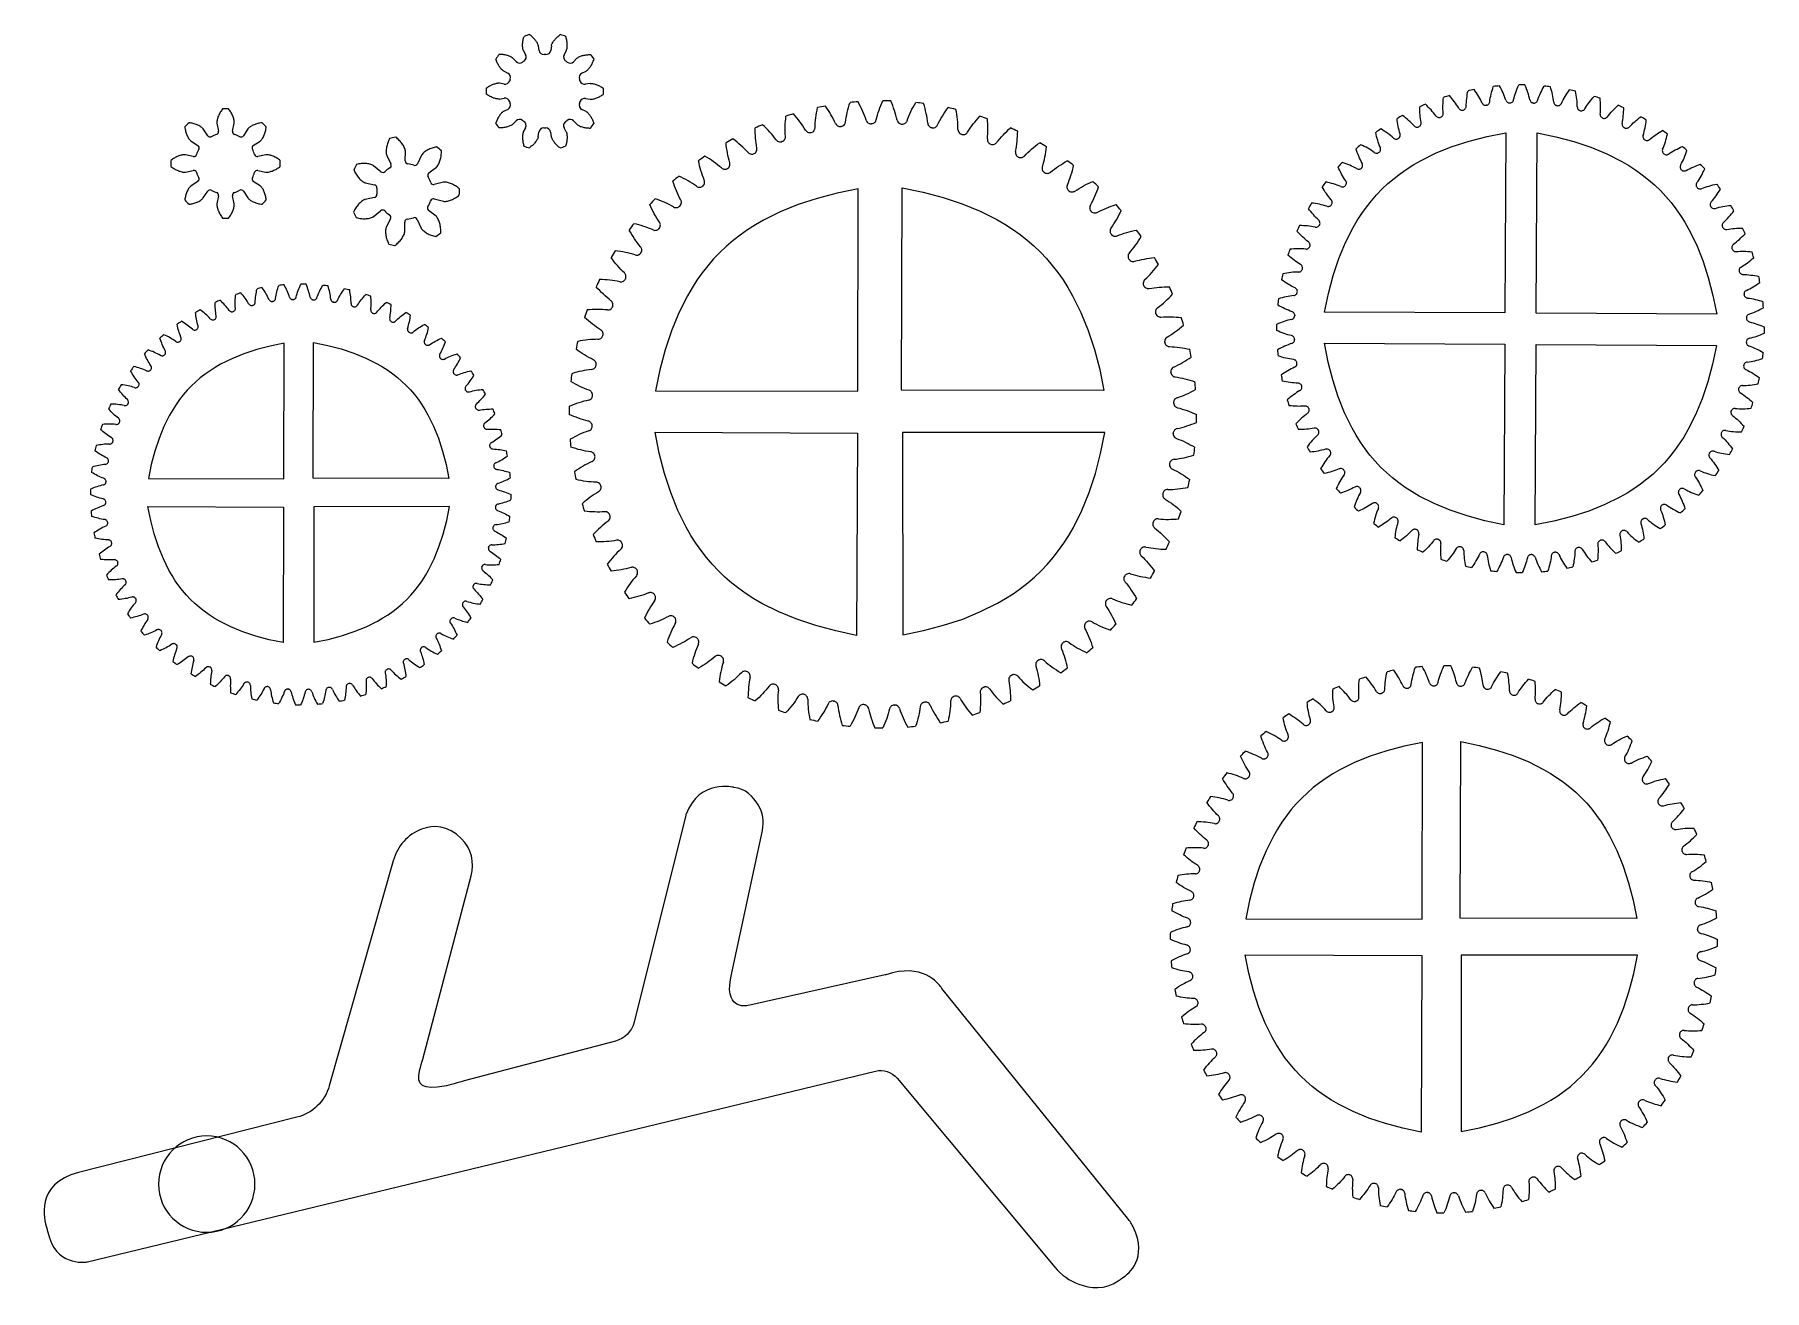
# Model space of a CAD drawing. Extents: x -180 to 228, y -304 to -8.
import ezdxf

# ---------------------------------------------------------------- set-up
doc = ezdxf.new("R2010")
doc.units = 0
doc.header["$MEASUREMENT"] = 0
doc.layers.add('Layer 1', color=7, linetype='Continuous')

# ---------------------------------------------------------------- blocks, each defined once
blk = doc.blocks.new('block 3')
at = {"layer": 'Layer 1', "color": 7, "lineweight": 9, "true_color": 0xffffff}
blk.add_lwpolyline([(173.79, -80.88), (216.26, -81.08)], dxfattribs=at)
blk = doc.blocks.new('block 4')
at = {"layer": 'Layer 1', "color": 7, "lineweight": 9, "true_color": 0xffffff}
blk.add_lwpolyline([(216.26, -81.08), (215.33, -85.49), (214.2, -89.68), (212.86, -93.67), (211.3, -97.44), (209.52, -100.97), (208.54, -102.65), (207.49, -104.26), (206.39, -105.82), (205.22, -107.3), (203.98, -108.72), (202.68, -110.08), (201.31, -111.36), (199.88, -112.58), (198.38, -113.74), (196.82, -114.83), (195.19, -115.86), (193.51, -116.82), (189.95, -118.57), (186.17, -120.08), (182.17, -121.38), (177.97, -122.46), (173.56, -123.34)], dxfattribs=at)
blk = doc.blocks.new('block 5')
at = {"layer": 'Layer 1', "color": 7, "lineweight": 9, "true_color": 0xffffff}
blk.add_lwpolyline([(173.56, -123.34), (173.79, -80.88)], dxfattribs=at)
blk = doc.blocks.new('block 6')
at = {"layer": 'Layer 1', "color": 7, "lineweight": 9, "true_color": 0xffffff}
blk.add_lwpolyline([(174.06, -31), (178.46, -31.93), (182.66, -33.06), (186.64, -34.4), (190.41, -35.95), (193.94, -37.74), (195.62, -38.72), (197.23, -39.77), (198.78, -40.87), (200.27, -42.04), (201.69, -43.28), (203.04, -44.58), (204.33, -45.95), (205.55, -47.38), (206.7, -48.88), (207.79, -50.45), (208.81, -52.07), (209.78, -53.76), (211.52, -57.32), (213.04, -61.1), (214.33, -65.1), (215.42, -69.31), (216.3, -73.72)], dxfattribs=at)
blk = doc.blocks.new('block 7')
at = {"layer": 'Layer 1', "color": 7, "lineweight": 9, "true_color": 0xffffff}
blk.add_lwpolyline([(216.3, -73.72), (173.83, -73.46)], dxfattribs=at)
blk = doc.blocks.new('block 8')
at = {"layer": 'Layer 1', "color": 7, "lineweight": 9, "true_color": 0xffffff}
blk.add_lwpolyline([(173.83, -73.46), (174.06, -31)], dxfattribs=at)
blk = doc.blocks.new('block 9')
at = {"layer": 'Layer 1', "color": 7, "lineweight": 9, "true_color": 0xffffff}
blk.add_lwpolyline([(123.91, -80.57), (166.38, -80.81)], dxfattribs=at)
blk = doc.blocks.new('block 10')
at = {"layer": 'Layer 1', "color": 7, "lineweight": 9, "true_color": 0xffffff}
blk.add_lwpolyline([(166.38, -80.81), (166.15, -123.3)], dxfattribs=at)
blk = doc.blocks.new('block 11')
at = {"layer": 'Layer 1', "color": 7, "lineweight": 9, "true_color": 0xffffff}
blk.add_lwpolyline([(166.15, -123.3), (161.74, -122.37), (157.55, -121.24), (153.57, -119.9), (149.8, -118.34), (146.27, -116.56), (144.59, -115.58), (142.98, -114.53), (141.43, -113.43), (139.94, -112.26), (138.52, -111.02), (137.17, -109.72), (135.88, -108.35), (134.66, -106.91), (133.51, -105.42), (132.42, -103.85), (131.39, -102.23), (130.43, -100.54), (128.69, -96.98), (127.17, -93.2), (125.88, -89.2), (124.79, -84.99), (123.91, -80.57)], dxfattribs=at)
blk = doc.blocks.new('block 12')
at = {"layer": 'Layer 1', "color": 7, "lineweight": 9, "true_color": 0xffffff}
blk.add_lwpolyline([(166.65, -30.96), (166.42, -73.42)], dxfattribs=at)
blk = doc.blocks.new('block 13')
at = {"layer": 'Layer 1', "color": 7, "lineweight": 9, "true_color": 0xffffff}
blk.add_lwpolyline([(166.42, -73.42), (123.95, -73.22)], dxfattribs=at)
blk = doc.blocks.new('block 14')
at = {"layer": 'Layer 1', "color": 7, "lineweight": 9, "true_color": 0xffffff}
blk.add_lwpolyline([(123.95, -73.22), (124.88, -68.81), (126.01, -64.62), (127.35, -60.63), (128.91, -56.86), (130.69, -53.33), (131.67, -51.65), (132.72, -50.03), (133.82, -48.48), (134.99, -47), (136.23, -45.58), (137.53, -44.22), (138.9, -42.93), (140.33, -41.71), (141.83, -40.56), (143.39, -39.47), (145.02, -38.44), (146.7, -37.48), (150.26, -35.73), (154.04, -34.22), (158.03, -32.92), (162.24, -31.84), (166.65, -30.96)], dxfattribs=at)
blk = doc.blocks.new('block 15')
at = {"layer": 'Layer 1', "color": 7, "lineweight": 9, "true_color": 0xffffff}
blk.add_open_spline([(222.76, -69.12), (222.76, -69.11), (222.76, -69.1), (222.76, -69.09)], degree=3, dxfattribs=at)
blk = doc.blocks.new('block 16')
at = {"layer": 'Layer 1', "color": 7, "lineweight": 9, "true_color": 0xffffff}
blk.add_open_spline([(223.29, -68.11), (223.18, -68.16), (223.08, -68.23), (223, -68.31), (222.92, -68.4), (222.85, -68.5), (222.81, -68.62), (222.78, -68.69), (222.76, -68.77), (222.75, -68.85), (222.74, -68.93), (222.74, -69.01), (222.76, -69.09)], degree=3, knots=[0, 0, 0, 0, 1, 1, 1, 2, 2, 2, 3, 3, 3, 4, 4, 4, 4], dxfattribs=at)
blk = doc.blocks.new('block 17')
at = {"layer": 'Layer 1', "color": 7, "lineweight": 9, "true_color": 0xffffff}
blk.add_lwpolyline([(223.29, -68.11), (223.7, -67.91), (224.11, -67.71), (224.52, -67.49), (224.92, -67.26), (225.32, -67.02), (225.71, -66.76), (226.1, -66.5), (226.49, -66.23)], dxfattribs=at)
blk = doc.blocks.new('block 18')
at = {"layer": 'Layer 1', "color": 7, "lineweight": 9, "true_color": 0xffffff}
blk.add_open_spline([(226.49, -66.23), (226.4, -65.75), (226.3, -65.28), (226.2, -64.81)], degree=3, dxfattribs=at)
blk = doc.blocks.new('block 19')
at = {"layer": 'Layer 1', "color": 7, "lineweight": 9, "true_color": 0xffffff}
blk.add_lwpolyline([(222.52, -64.35), (222.97, -64.37), (223.43, -64.39), (223.89, -64.43), (224.35, -64.49), (224.81, -64.55), (225.27, -64.62), (225.73, -64.71), (226.2, -64.81)], dxfattribs=at)
blk = doc.blocks.new('block 20')
at = {"layer": 'Layer 1', "color": 7, "lineweight": 9, "true_color": 0xffffff}
blk.add_open_spline([(221.63, -63.66), (221.66, -63.78), (221.72, -63.89), (221.79, -63.98), (221.86, -64.08), (221.95, -64.16), (222.06, -64.22), (222.13, -64.26), (222.2, -64.3), (222.28, -64.32), (222.36, -64.34), (222.44, -64.35), (222.52, -64.35)], degree=3, knots=[0, 0, 0, 0, 1, 1, 1, 2, 2, 2, 3, 3, 3, 4, 4, 4, 4], dxfattribs=at)
blk = doc.blocks.new('block 21')
at = {"layer": 'Layer 1', "color": 7, "lineweight": 9, "true_color": 0xffffff}
blk.add_open_spline([(221.63, -63.66), (221.63, -63.65), (221.63, -63.64), (221.63, -63.63)], degree=3, dxfattribs=at)
blk = doc.blocks.new('block 22')
at = {"layer": 'Layer 1', "color": 7, "lineweight": 9, "true_color": 0xffffff}
blk.add_open_spline([(222.06, -62.6), (221.95, -62.66), (221.86, -62.74), (221.79, -62.83), (221.71, -62.93), (221.66, -63.04), (221.63, -63.15), (221.61, -63.23), (221.6, -63.31), (221.6, -63.39), (221.59, -63.47), (221.6, -63.55), (221.63, -63.63)], degree=3, knots=[0, 0, 0, 0, 1, 1, 1, 2, 2, 2, 3, 3, 3, 4, 4, 4, 4], dxfattribs=at)
blk = doc.blocks.new('block 23')
at = {"layer": 'Layer 1', "color": 7, "lineweight": 9, "true_color": 0xffffff}
blk.add_lwpolyline([(222.06, -62.6), (222.45, -62.36), (222.83, -62.11), (223.21, -61.85), (223.59, -61.58), (223.96, -61.3), (224.32, -61.01), (224.68, -60.71), (225.04, -60.4)], dxfattribs=at)
blk = doc.blocks.new('block 24')
at = {"layer": 'Layer 1', "color": 7, "lineweight": 9, "true_color": 0xffffff}
blk.add_open_spline([(225.04, -60.4), (224.9, -59.93), (224.75, -59.47), (224.6, -59.01)], degree=3, dxfattribs=at)
blk = doc.blocks.new('block 25')
at = {"layer": 'Layer 1', "color": 7, "lineweight": 9, "true_color": 0xffffff}
blk.add_lwpolyline([(220.89, -58.94), (221.35, -58.91), (221.8, -58.89), (222.26, -58.88), (222.73, -58.89), (223.19, -58.9), (223.66, -58.93), (224.13, -58.96), (224.6, -59.01)], dxfattribs=at)
blk = doc.blocks.new('block 26')
at = {"layer": 'Layer 1', "color": 7, "lineweight": 9, "true_color": 0xffffff}
blk.add_open_spline([(219.94, -58.35), (219.98, -58.46), (220.05, -58.56), (220.13, -58.65), (220.21, -58.74), (220.31, -58.81), (220.42, -58.86), (220.49, -58.9), (220.57, -58.92), (220.65, -58.93), (220.73, -58.95), (220.81, -58.95), (220.89, -58.94)], degree=3, knots=[0, 0, 0, 0, 1, 1, 1, 2, 2, 2, 3, 3, 3, 4, 4, 4, 4], dxfattribs=at)
blk = doc.blocks.new('block 27')
at = {"layer": 'Layer 1', "color": 7, "lineweight": 9, "true_color": 0xffffff}
blk.add_open_spline([(219.94, -58.35), (219.94, -58.34), (219.93, -58.33), (219.93, -58.32)], degree=3, dxfattribs=at)
blk = doc.blocks.new('block 28')
at = {"layer": 'Layer 1', "color": 7, "lineweight": 9, "true_color": 0xffffff}
blk.add_open_spline([(220.25, -57.24), (220.15, -57.32), (220.07, -57.41), (220.01, -57.51), (219.94, -57.61), (219.9, -57.73), (219.88, -57.84), (219.87, -57.92), (219.87, -58.01), (219.87, -58.09), (219.88, -58.17), (219.9, -58.24), (219.93, -58.32)], degree=3, knots=[0, 0, 0, 0, 1, 1, 1, 2, 2, 2, 3, 3, 3, 4, 4, 4, 4], dxfattribs=at)
blk = doc.blocks.new('block 29')
at = {"layer": 'Layer 1', "color": 7, "lineweight": 9, "true_color": 0xffffff}
blk.add_lwpolyline([(220.25, -57.24), (220.61, -56.97), (220.97, -56.68), (221.32, -56.38), (221.67, -56.08), (222, -55.76), (222.34, -55.43), (222.67, -55.09), (222.99, -54.75)], dxfattribs=at)
blk = doc.blocks.new('block 30')
at = {"layer": 'Layer 1', "color": 7, "lineweight": 9, "true_color": 0xffffff}
blk.add_open_spline([(222.99, -54.75), (222.8, -54.3), (222.61, -53.85), (222.4, -53.41)], degree=3, dxfattribs=at)
blk = doc.blocks.new('block 31')
at = {"layer": 'Layer 1', "color": 7, "lineweight": 9, "true_color": 0xffffff}
blk.add_lwpolyline([(218.71, -53.74), (219.16, -53.65), (219.61, -53.59), (220.07, -53.53), (220.53, -53.49), (220.99, -53.45), (221.46, -53.43), (221.93, -53.42), (222.4, -53.41)], dxfattribs=at)
blk = doc.blocks.new('block 32')
at = {"layer": 'Layer 1', "color": 7, "lineweight": 9, "true_color": 0xffffff}
blk.add_open_spline([(217.7, -53.24), (217.76, -53.35), (217.83, -53.45), (217.92, -53.53), (218.01, -53.6), (218.12, -53.67), (218.23, -53.7), (218.31, -53.73), (218.39, -53.75), (218.47, -53.75), (218.55, -53.76), (218.63, -53.75), (218.71, -53.74)], degree=3, knots=[0, 0, 0, 0, 1, 1, 1, 2, 2, 2, 3, 3, 3, 4, 4, 4, 4], dxfattribs=at)
blk = doc.blocks.new('block 33')
at = {"layer": 'Layer 1', "color": 7, "lineweight": 9, "true_color": 0xffffff}
blk.add_open_spline([(217.7, -53.24), (217.7, -53.23), (217.69, -53.22), (217.69, -53.22)], degree=3, dxfattribs=at)
blk = doc.blocks.new('block 34')
at = {"layer": 'Layer 1', "color": 7, "lineweight": 9, "true_color": 0xffffff}
blk.add_open_spline([(217.89, -52.11), (217.81, -52.19), (217.73, -52.29), (217.68, -52.4), (217.63, -52.51), (217.6, -52.63), (217.59, -52.75), (217.59, -52.83), (217.59, -52.91), (217.61, -52.99), (217.63, -53.07), (217.65, -53.14), (217.69, -53.22)], degree=3, knots=[0, 0, 0, 0, 1, 1, 1, 2, 2, 2, 3, 3, 3, 4, 4, 4, 4], dxfattribs=at)
blk = doc.blocks.new('block 35')
at = {"layer": 'Layer 1', "color": 7, "lineweight": 9, "true_color": 0xffffff}
blk.add_lwpolyline([(217.89, -52.11), (218.23, -51.8), (218.55, -51.48), (218.87, -51.15), (219.18, -50.8), (219.48, -50.45), (219.78, -50.09), (220.07, -49.72), (220.36, -49.34)], dxfattribs=at)
blk = doc.blocks.new('block 36')
at = {"layer": 'Layer 1', "color": 7, "lineweight": 9, "true_color": 0xffffff}
blk.add_open_spline([(220.36, -49.34), (220.12, -48.92), (219.88, -48.49), (219.64, -48.08)], degree=3, dxfattribs=at)
blk = doc.blocks.new('block 37')
at = {"layer": 'Layer 1', "color": 7, "lineweight": 9, "true_color": 0xffffff}
blk.add_lwpolyline([(216, -48.78), (216.43, -48.66), (216.88, -48.54), (217.33, -48.44), (217.78, -48.34), (218.24, -48.26), (218.7, -48.19), (219.17, -48.13), (219.64, -48.08)], dxfattribs=at)
blk = doc.blocks.new('block 38')
at = {"layer": 'Layer 1', "color": 7, "lineweight": 9, "true_color": 0xffffff}
blk.add_open_spline([(214.94, -48.4), (215.01, -48.5), (215.09, -48.59), (215.19, -48.66), (215.29, -48.73), (215.4, -48.78), (215.52, -48.8), (215.6, -48.82), (215.68, -48.83), (215.76, -48.82), (215.84, -48.82), (215.92, -48.81), (216, -48.78)], degree=3, knots=[0, 0, 0, 0, 1, 1, 1, 2, 2, 2, 3, 3, 3, 4, 4, 4, 4], dxfattribs=at)
blk = doc.blocks.new('block 39')
at = {"layer": 'Layer 1', "color": 7, "lineweight": 9, "true_color": 0xffffff}
blk.add_open_spline([(214.94, -48.4), (214.94, -48.39), (214.93, -48.38), (214.93, -48.37)], degree=3, dxfattribs=at)
blk = doc.blocks.new('block 40')
at = {"layer": 'Layer 1', "color": 7, "lineweight": 9, "true_color": 0xffffff}
blk.add_open_spline([(215.02, -47.25), (214.94, -47.34), (214.87, -47.45), (214.83, -47.56), (214.79, -47.68), (214.77, -47.8), (214.78, -47.92), (214.78, -48), (214.8, -48.08), (214.82, -48.15), (214.85, -48.23), (214.88, -48.3), (214.93, -48.37)], degree=3, knots=[0, 0, 0, 0, 1, 1, 1, 2, 2, 2, 3, 3, 3, 4, 4, 4, 4], dxfattribs=at)
blk = doc.blocks.new('block 41')
at = {"layer": 'Layer 1', "color": 7, "lineweight": 9, "true_color": 0xffffff}
blk.add_lwpolyline([(215.02, -47.25), (215.31, -46.91), (215.6, -46.56), (215.88, -46.19), (216.16, -45.82), (216.42, -45.43), (216.68, -45.04), (216.93, -44.65), (217.18, -44.24)], dxfattribs=at)
blk = doc.blocks.new('block 42')
at = {"layer": 'Layer 1', "color": 7, "lineweight": 9, "true_color": 0xffffff}
blk.add_open_spline([(217.18, -44.24), (216.9, -43.84), (216.61, -43.45), (216.33, -43.06)], degree=3, dxfattribs=at)
blk = doc.blocks.new('block 43')
at = {"layer": 'Layer 1', "color": 7, "lineweight": 9, "true_color": 0xffffff}
blk.add_lwpolyline([(212.78, -44.14), (213.2, -43.97), (213.63, -43.81), (214.07, -43.66), (214.51, -43.52), (214.95, -43.39), (215.41, -43.27), (215.86, -43.16), (216.33, -43.06)], dxfattribs=at)
blk = doc.blocks.new('block 44')
at = {"layer": 'Layer 1', "color": 7, "lineweight": 9, "true_color": 0xffffff}
blk.add_open_spline([(211.69, -43.87), (211.77, -43.96), (211.86, -44.04), (211.97, -44.1), (212.07, -44.16), (212.19, -44.2), (212.31, -44.21), (212.39, -44.22), (212.47, -44.22), (212.55, -44.21), (212.63, -44.19), (212.71, -44.17), (212.78, -44.14)], degree=3, knots=[0, 0, 0, 0, 1, 1, 1, 2, 2, 2, 3, 3, 3, 4, 4, 4, 4], dxfattribs=at)
blk = doc.blocks.new('block 45')
at = {"layer": 'Layer 1', "color": 7, "lineweight": 9, "true_color": 0xffffff}
blk.add_open_spline([(211.69, -43.87), (211.69, -43.86), (211.68, -43.85), (211.67, -43.84)], degree=3, dxfattribs=at)
blk = doc.blocks.new('block 46')
at = {"layer": 'Layer 1', "color": 7, "lineweight": 9, "true_color": 0xffffff}
blk.add_open_spline([(211.65, -42.72), (211.57, -42.82), (211.52, -42.93), (211.5, -43.05), (211.47, -43.17), (211.46, -43.29), (211.48, -43.41), (211.49, -43.49), (211.52, -43.56), (211.55, -43.64), (211.58, -43.71), (211.62, -43.78), (211.67, -43.84)], degree=3, knots=[0, 0, 0, 0, 1, 1, 1, 2, 2, 2, 3, 3, 3, 4, 4, 4, 4], dxfattribs=at)
blk = doc.blocks.new('block 47')
at = {"layer": 'Layer 1', "color": 7, "lineweight": 9, "true_color": 0xffffff}
blk.add_lwpolyline([(211.65, -42.72), (211.91, -42.35), (212.16, -41.97), (212.4, -41.57), (212.63, -41.17), (212.85, -40.77), (213.07, -40.35), (213.28, -39.93), (213.48, -39.5)], dxfattribs=at)
blk = doc.blocks.new('block 48')
at = {"layer": 'Layer 1', "color": 7, "lineweight": 9, "true_color": 0xffffff}
blk.add_open_spline([(213.48, -39.5), (213.16, -39.13), (212.84, -38.77), (212.51, -38.41)], degree=3, dxfattribs=at)
blk = doc.blocks.new('block 49')
at = {"layer": 'Layer 1', "color": 7, "lineweight": 9, "true_color": 0xffffff}
blk.add_lwpolyline([(209.1, -39.86), (209.5, -39.65), (209.91, -39.44), (210.32, -39.25), (210.75, -39.06), (211.18, -38.89), (211.62, -38.72), (212.06, -38.56), (212.51, -38.41)], dxfattribs=at)
blk = doc.blocks.new('block 50')
at = {"layer": 'Layer 1', "color": 7, "lineweight": 9, "true_color": 0xffffff}
blk.add_open_spline([(207.99, -39.7), (208.07, -39.79), (208.17, -39.86), (208.28, -39.91), (208.39, -39.95), (208.51, -39.98), (208.63, -39.98), (208.71, -39.98), (208.79, -39.97), (208.87, -39.95), (208.95, -39.93), (209.03, -39.9), (209.1, -39.86)], degree=3, knots=[0, 0, 0, 0, 1, 1, 1, 2, 2, 2, 3, 3, 3, 4, 4, 4, 4], dxfattribs=at)
blk = doc.blocks.new('block 51')
at = {"layer": 'Layer 1', "color": 7, "lineweight": 9, "true_color": 0xffffff}
blk.add_open_spline([(207.99, -39.7), (207.98, -39.7), (207.97, -39.69), (207.96, -39.68)], degree=3, dxfattribs=at)
blk = doc.blocks.new('block 52')
at = {"layer": 'Layer 1', "color": 7, "lineweight": 9, "true_color": 0xffffff}
blk.add_open_spline([(207.82, -38.57), (207.76, -38.67), (207.72, -38.79), (207.7, -38.91), (207.69, -39.03), (207.7, -39.15), (207.73, -39.27), (207.75, -39.34), (207.78, -39.42), (207.82, -39.49), (207.86, -39.56), (207.91, -39.62), (207.96, -39.68)], degree=3, knots=[0, 0, 0, 0, 1, 1, 1, 2, 2, 2, 3, 3, 3, 4, 4, 4, 4], dxfattribs=at)
blk = doc.blocks.new('block 53')
at = {"layer": 'Layer 1', "color": 7, "lineweight": 9, "true_color": 0xffffff}
blk.add_lwpolyline([(207.82, -38.57), (208.04, -38.17), (208.25, -37.76), (208.45, -37.35), (208.64, -36.93), (208.82, -36.5), (208.99, -36.06), (209.15, -35.62), (209.3, -35.17)], dxfattribs=at)
blk = doc.blocks.new('block 54')
at = {"layer": 'Layer 1', "color": 7, "lineweight": 9, "true_color": 0xffffff}
blk.add_open_spline([(209.3, -35.17), (208.95, -34.84), (208.59, -34.51), (208.23, -34.19)], degree=3, dxfattribs=at)
blk = doc.blocks.new('block 55')
at = {"layer": 'Layer 1', "color": 7, "lineweight": 9, "true_color": 0xffffff}
blk.add_lwpolyline([(204.99, -35.99), (205.36, -35.73), (205.75, -35.49), (206.14, -35.25), (206.54, -35.02), (206.96, -34.8), (207.37, -34.59), (207.8, -34.39), (208.23, -34.19)], dxfattribs=at)
blk = doc.blocks.new('block 56')
at = {"layer": 'Layer 1', "color": 7, "lineweight": 9, "true_color": 0xffffff}
blk.add_open_spline([(203.86, -35.95), (203.96, -36.03), (204.06, -36.08), (204.18, -36.12), (204.3, -36.15), (204.42, -36.17), (204.54, -36.16), (204.62, -36.15), (204.7, -36.13), (204.77, -36.1), (204.85, -36.07), (204.92, -36.04), (204.99, -35.99)], degree=3, knots=[0, 0, 0, 0, 1, 1, 1, 2, 2, 2, 3, 3, 3, 4, 4, 4, 4], dxfattribs=at)
blk = doc.blocks.new('block 57')
at = {"layer": 'Layer 1', "color": 7, "lineweight": 9, "true_color": 0xffffff}
blk.add_open_spline([(203.86, -35.95), (203.86, -35.94), (203.85, -35.94), (203.84, -35.93)], degree=3, dxfattribs=at)
blk = doc.blocks.new('block 58')
at = {"layer": 'Layer 1', "color": 7, "lineweight": 9, "true_color": 0xffffff}
blk.add_open_spline([(203.58, -34.84), (203.53, -34.95), (203.5, -35.07), (203.5, -35.19), (203.5, -35.31), (203.52, -35.43), (203.56, -35.54), (203.59, -35.62), (203.63, -35.69), (203.68, -35.75), (203.72, -35.82), (203.78, -35.88), (203.84, -35.93)], degree=3, knots=[0, 0, 0, 0, 1, 1, 1, 2, 2, 2, 3, 3, 3, 4, 4, 4, 4], dxfattribs=at)
blk = doc.blocks.new('block 59')
at = {"layer": 'Layer 1', "color": 7, "lineweight": 9, "true_color": 0xffffff}
blk.add_lwpolyline([(203.58, -34.84), (203.76, -34.42), (203.92, -33.99), (204.08, -33.56), (204.22, -33.12), (204.36, -32.67), (204.48, -32.22), (204.6, -31.77), (204.7, -31.3)], dxfattribs=at)
blk = doc.blocks.new('block 60')
at = {"layer": 'Layer 1', "color": 7, "lineweight": 9, "true_color": 0xffffff}
blk.add_open_spline([(204.7, -31.3), (204.32, -31.01), (203.92, -30.72), (203.53, -30.44)], degree=3, dxfattribs=at)
blk = doc.blocks.new('block 61')
at = {"layer": 'Layer 1', "color": 7, "lineweight": 9, "true_color": 0xffffff}
blk.add_lwpolyline([(200.49, -32.57), (200.84, -32.27), (201.2, -31.99), (201.56, -31.71), (201.94, -31.44), (202.33, -31.18), (202.72, -30.93), (203.12, -30.68), (203.53, -30.44)], dxfattribs=at)
blk = doc.blocks.new('block 62')
at = {"layer": 'Layer 1', "color": 7, "lineweight": 9, "true_color": 0xffffff}
blk.add_open_spline([(199.37, -32.65), (199.47, -32.71), (199.59, -32.76), (199.7, -32.78), (199.82, -32.8), (199.94, -32.8), (200.06, -32.78), (200.14, -32.76), (200.22, -32.74), (200.29, -32.7), (200.36, -32.67), (200.43, -32.62), (200.49, -32.57)], degree=3, knots=[0, 0, 0, 0, 1, 1, 1, 2, 2, 2, 3, 3, 3, 4, 4, 4, 4], dxfattribs=at)
blk = doc.blocks.new('block 63')
at = {"layer": 'Layer 1', "color": 7, "lineweight": 9, "true_color": 0xffffff}
blk.add_open_spline([(199.37, -32.65), (199.36, -32.64), (199.36, -32.63), (199.35, -32.63)], degree=3, dxfattribs=at)
blk = doc.blocks.new('block 64')
at = {"layer": 'Layer 1', "color": 7, "lineweight": 9, "true_color": 0xffffff}
blk.add_open_spline([(198.97, -31.57), (198.94, -31.69), (198.92, -31.81), (198.93, -31.93), (198.94, -32.05), (198.97, -32.16), (199.03, -32.27), (199.06, -32.34), (199.11, -32.41), (199.16, -32.47), (199.22, -32.53), (199.28, -32.59), (199.35, -32.63)], degree=3, knots=[0, 0, 0, 0, 1, 1, 1, 2, 2, 2, 3, 3, 3, 4, 4, 4, 4], dxfattribs=at)
blk = doc.blocks.new('block 65')
at = {"layer": 'Layer 1', "color": 7, "lineweight": 9, "true_color": 0xffffff}
blk.add_lwpolyline([(198.97, -31.57), (199.11, -31.14), (199.23, -30.69), (199.33, -30.25), (199.43, -29.79), (199.52, -29.34), (199.6, -28.87), (199.66, -28.41), (199.72, -27.94)], dxfattribs=at)
blk = doc.blocks.new('block 66')
at = {"layer": 'Layer 1', "color": 7, "lineweight": 9, "true_color": 0xffffff}
blk.add_open_spline([(199.72, -27.94), (199.3, -27.69), (198.89, -27.44), (198.46, -27.2)], degree=3, dxfattribs=at)
blk = doc.blocks.new('block 67')
at = {"layer": 'Layer 1', "color": 7, "lineweight": 9, "true_color": 0xffffff}
blk.add_lwpolyline([(195.67, -29.64), (195.98, -29.31), (196.31, -28.99), (196.64, -28.67), (196.99, -28.37), (197.35, -28.07), (197.71, -27.77), (198.08, -27.49), (198.46, -27.2)], dxfattribs=at)
blk = doc.blocks.new('block 68')
at = {"layer": 'Layer 1', "color": 7, "lineweight": 9, "true_color": 0xffffff}
blk.add_open_spline([(194.56, -29.83), (194.67, -29.89), (194.78, -29.92), (194.9, -29.93), (195.02, -29.94), (195.15, -29.93), (195.26, -29.89), (195.34, -29.87), (195.41, -29.83), (195.48, -29.79), (195.55, -29.75), (195.61, -29.7), (195.67, -29.64)], degree=3, knots=[0, 0, 0, 0, 1, 1, 1, 2, 2, 2, 3, 3, 3, 4, 4, 4, 4], dxfattribs=at)
blk = doc.blocks.new('block 69')
at = {"layer": 'Layer 1', "color": 7, "lineweight": 9, "true_color": 0xffffff}
blk.add_open_spline([(194.56, -29.83), (194.55, -29.83), (194.54, -29.82), (194.53, -29.82)], degree=3, dxfattribs=at)
blk = doc.blocks.new('block 70')
at = {"layer": 'Layer 1', "color": 7, "lineweight": 9, "true_color": 0xffffff}
blk.add_open_spline([(194.05, -28.8), (194.03, -28.92), (194.03, -29.04), (194.05, -29.16), (194.07, -29.28), (194.11, -29.39), (194.18, -29.49), (194.22, -29.56), (194.28, -29.62), (194.33, -29.68), (194.39, -29.73), (194.46, -29.78), (194.53, -29.82)], degree=3, knots=[0, 0, 0, 0, 1, 1, 1, 2, 2, 2, 3, 3, 3, 4, 4, 4, 4], dxfattribs=at)
blk = doc.blocks.new('block 71')
at = {"layer": 'Layer 1', "color": 7, "lineweight": 9, "true_color": 0xffffff}
blk.add_lwpolyline([(194.05, -28.8), (194.14, -28.36), (194.21, -27.9), (194.27, -27.45), (194.32, -26.99), (194.36, -26.52), (194.39, -26.06), (194.41, -25.59), (194.41, -25.11)], dxfattribs=at)
blk = doc.blocks.new('block 72')
at = {"layer": 'Layer 1', "color": 7, "lineweight": 9, "true_color": 0xffffff}
blk.add_open_spline([(194.41, -25.11), (193.98, -24.91), (193.53, -24.71), (193.09, -24.51)], degree=3, dxfattribs=at)
blk = doc.blocks.new('block 73')
at = {"layer": 'Layer 1', "color": 7, "lineweight": 9, "true_color": 0xffffff}
blk.add_lwpolyline([(190.56, -27.23), (190.84, -26.87), (191.13, -26.51), (191.43, -26.16), (191.74, -25.82), (192.07, -25.49), (192.4, -25.16), (192.74, -24.83), (193.09, -24.51)], dxfattribs=at)
blk = doc.blocks.new('block 74')
at = {"layer": 'Layer 1', "color": 7, "lineweight": 9, "true_color": 0xffffff}
blk.add_open_spline([(189.48, -27.53), (189.59, -27.58), (189.71, -27.6), (189.83, -27.6), (189.95, -27.59), (190.07, -27.57), (190.18, -27.52), (190.26, -27.49), (190.33, -27.45), (190.39, -27.4), (190.45, -27.35), (190.51, -27.29), (190.56, -27.23)], degree=3, knots=[0, 0, 0, 0, 1, 1, 1, 2, 2, 2, 3, 3, 3, 4, 4, 4, 4], dxfattribs=at)
blk = doc.blocks.new('block 75')
at = {"layer": 'Layer 1', "color": 7, "lineweight": 9, "true_color": 0xffffff}
blk.add_open_spline([(189.48, -27.53), (189.47, -27.53), (189.46, -27.53), (189.45, -27.52)], degree=3, dxfattribs=at)
blk = doc.blocks.new('block 76')
at = {"layer": 'Layer 1', "color": 7, "lineweight": 9, "true_color": 0xffffff}
blk.add_open_spline([(188.87, -26.56), (188.85, -26.68), (188.87, -26.81), (188.9, -26.92), (188.93, -27.04), (188.99, -27.15), (189.07, -27.24), (189.12, -27.3), (189.18, -27.36), (189.24, -27.41), (189.31, -27.45), (189.38, -27.49), (189.45, -27.52)], degree=3, knots=[0, 0, 0, 0, 1, 1, 1, 2, 2, 2, 3, 3, 3, 4, 4, 4, 4], dxfattribs=at)
blk = doc.blocks.new('block 77')
at = {"layer": 'Layer 1', "color": 7, "lineweight": 9, "true_color": 0xffffff}
blk.add_lwpolyline([(188.87, -26.56), (188.91, -26.11), (188.93, -25.65), (188.94, -25.19), (188.94, -24.73), (188.93, -24.27), (188.91, -23.8), (188.88, -23.33), (188.84, -22.86)], dxfattribs=at)
blk = doc.blocks.new('block 78')
at = {"layer": 'Layer 1', "color": 7, "lineweight": 9, "true_color": 0xffffff}
blk.add_open_spline([(188.84, -22.86), (188.38, -22.7), (187.92, -22.55), (187.46, -22.4)], degree=3, dxfattribs=at)
blk = doc.blocks.new('block 79')
at = {"layer": 'Layer 1', "color": 7, "lineweight": 9, "true_color": 0xffffff}
blk.add_lwpolyline([(185.23, -25.36), (185.47, -24.97), (185.72, -24.59), (185.98, -24.21), (186.26, -23.84), (186.55, -23.47), (186.84, -23.11), (187.15, -22.75), (187.46, -22.4)], dxfattribs=at)
blk = doc.blocks.new('block 80')
at = {"layer": 'Layer 1', "color": 7, "lineweight": 9, "true_color": 0xffffff}
blk.add_open_spline([(184.19, -25.78), (184.3, -25.81), (184.43, -25.82), (184.55, -25.81), (184.66, -25.79), (184.78, -25.75), (184.89, -25.69), (184.96, -25.65), (185.02, -25.61), (185.08, -25.55), (185.14, -25.49), (185.19, -25.43), (185.23, -25.36)], degree=3, knots=[0, 0, 0, 0, 1, 1, 1, 2, 2, 2, 3, 3, 3, 4, 4, 4, 4], dxfattribs=at)
blk = doc.blocks.new('block 81')
at = {"layer": 'Layer 1', "color": 7, "lineweight": 9, "true_color": 0xffffff}
blk.add_open_spline([(184.19, -25.78), (184.18, -25.78), (184.17, -25.77), (184.16, -25.77)], degree=3, dxfattribs=at)
blk = doc.blocks.new('block 82')
at = {"layer": 'Layer 1', "color": 7, "lineweight": 9, "true_color": 0xffffff}
blk.add_open_spline([(183.48, -24.88), (183.48, -25), (183.5, -25.12), (183.55, -25.23), (183.59, -25.34), (183.66, -25.45), (183.75, -25.53), (183.8, -25.59), (183.87, -25.64), (183.94, -25.68), (184.01, -25.72), (184.08, -25.75), (184.16, -25.77)], degree=3, knots=[0, 0, 0, 0, 1, 1, 1, 2, 2, 2, 3, 3, 3, 4, 4, 4, 4], dxfattribs=at)
blk = doc.blocks.new('block 83')
at = {"layer": 'Layer 1', "color": 7, "lineweight": 9, "true_color": 0xffffff}
blk.add_lwpolyline([(183.48, -24.88), (183.47, -24.43), (183.45, -23.97), (183.41, -23.51), (183.36, -23.05), (183.3, -22.59), (183.23, -22.12), (183.15, -21.66), (183.06, -21.2)], dxfattribs=at)
blk = doc.blocks.new('block 84')
at = {"layer": 'Layer 1', "color": 7, "lineweight": 9, "true_color": 0xffffff}
blk.add_open_spline([(183.06, -21.2), (182.59, -21.09), (182.12, -20.98), (181.64, -20.89)], degree=3, dxfattribs=at)
blk = doc.blocks.new('block 85')
at = {"layer": 'Layer 1', "color": 7, "lineweight": 9, "true_color": 0xffffff}
blk.add_lwpolyline([(179.73, -24.06), (179.93, -23.65), (180.14, -23.25), (180.36, -22.84), (180.6, -22.45), (180.84, -22.05), (181.1, -21.66), (181.37, -21.27), (181.64, -20.89)], dxfattribs=at)
blk = doc.blocks.new('block 86')
at = {"layer": 'Layer 1', "color": 7, "lineweight": 9, "true_color": 0xffffff}
blk.add_open_spline([(178.74, -24.59), (178.86, -24.61), (178.98, -24.6), (179.1, -24.58), (179.22, -24.55), (179.33, -24.5), (179.43, -24.43), (179.49, -24.38), (179.55, -24.33), (179.6, -24.27), (179.65, -24.21), (179.7, -24.14), (179.73, -24.06)], degree=3, knots=[0, 0, 0, 0, 1, 1, 1, 2, 2, 2, 3, 3, 3, 4, 4, 4, 4], dxfattribs=at)
blk = doc.blocks.new('block 87')
at = {"layer": 'Layer 1', "color": 7, "lineweight": 9, "true_color": 0xffffff}
blk.add_open_spline([(178.74, -24.59), (178.73, -24.59), (178.72, -24.59), (178.71, -24.58)], degree=3, dxfattribs=at)
blk = doc.blocks.new('block 88')
at = {"layer": 'Layer 1', "color": 7, "lineweight": 9, "true_color": 0xffffff}
blk.add_open_spline([(177.94, -23.77), (177.95, -23.89), (177.99, -24.01), (178.05, -24.11), (178.1, -24.22), (178.18, -24.31), (178.27, -24.39), (178.34, -24.44), (178.41, -24.48), (178.48, -24.51), (178.55, -24.55), (178.63, -24.57), (178.71, -24.58)], degree=3, knots=[0, 0, 0, 0, 1, 1, 1, 2, 2, 2, 3, 3, 3, 4, 4, 4, 4], dxfattribs=at)
blk = doc.blocks.new('block 89')
at = {"layer": 'Layer 1', "color": 7, "lineweight": 9, "true_color": 0xffffff}
blk.add_lwpolyline([(177.94, -23.77), (177.88, -23.32), (177.81, -22.87), (177.73, -22.41), (177.63, -21.96), (177.53, -21.51), (177.41, -21.05), (177.28, -20.6), (177.14, -20.15)], dxfattribs=at)
blk = doc.blocks.new('block 90')
at = {"layer": 'Layer 1', "color": 7, "lineweight": 9, "true_color": 0xffffff}
blk.add_open_spline([(177.14, -20.15), (176.66, -20.09), (176.18, -20.03), (175.7, -19.99)], degree=3, dxfattribs=at)
blk = doc.blocks.new('block 91')
at = {"layer": 'Layer 1', "color": 7, "lineweight": 9, "true_color": 0xffffff}
blk.add_lwpolyline([(174.13, -23.35), (174.28, -22.92), (174.45, -22.49), (174.63, -22.07), (174.82, -21.65), (175.03, -21.23), (175.24, -20.81), (175.46, -20.4), (175.7, -19.99)], dxfattribs=at)
blk = doc.blocks.new('block 92')
at = {"layer": 'Layer 1', "color": 7, "lineweight": 9, "true_color": 0xffffff}
blk.add_open_spline([(173.2, -23.97), (173.32, -23.98), (173.44, -23.96), (173.55, -23.93), (173.67, -23.89), (173.77, -23.83), (173.86, -23.75), (173.93, -23.69), (173.98, -23.63), (174.02, -23.56), (174.07, -23.5), (174.1, -23.42), (174.13, -23.35)], degree=3, knots=[0, 0, 0, 0, 1, 1, 1, 2, 2, 2, 3, 3, 3, 4, 4, 4, 4], dxfattribs=at)
blk = doc.blocks.new('block 93')
at = {"layer": 'Layer 1', "color": 7, "lineweight": 9, "true_color": 0xffffff}
blk.add_open_spline([(173.2, -23.97), (173.19, -23.97), (173.18, -23.97), (173.17, -23.97)], degree=3, dxfattribs=at)
blk = doc.blocks.new('block 94')
at = {"layer": 'Layer 1', "color": 7, "lineweight": 9, "true_color": 0xffffff}
blk.add_open_spline([(172.32, -23.24), (172.34, -23.36), (172.39, -23.47), (172.46, -23.57), (172.53, -23.67), (172.61, -23.76), (172.71, -23.82), (172.78, -23.87), (172.86, -23.9), (172.93, -23.93), (173.01, -23.95), (173.09, -23.97), (173.17, -23.97)], degree=3, knots=[0, 0, 0, 0, 1, 1, 1, 2, 2, 2, 3, 3, 3, 4, 4, 4, 4], dxfattribs=at)
blk = doc.blocks.new('block 95')
at = {"layer": 'Layer 1', "color": 7, "lineweight": 9, "true_color": 0xffffff}
blk.add_lwpolyline([(172.32, -23.24), (172.21, -22.8), (172.1, -22.36), (171.97, -21.92), (171.82, -21.47), (171.67, -21.03), (171.51, -20.6), (171.33, -20.16), (171.15, -19.72)], dxfattribs=at)
blk = doc.blocks.new('block 96')
at = {"layer": 'Layer 1', "color": 7, "lineweight": 9, "true_color": 0xffffff}
blk.add_open_spline([(171.15, -19.72), (170.66, -19.71), (170.18, -19.71), (169.69, -19.72)], degree=3, dxfattribs=at)
blk = doc.blocks.new('block 97')
at = {"layer": 'Layer 1', "color": 7, "lineweight": 9, "true_color": 0xffffff}
blk.add_lwpolyline([(168.48, -23.22), (168.59, -22.78), (168.71, -22.34), (168.85, -21.9), (169, -21.46), (169.15, -21.02), (169.32, -20.58), (169.5, -20.15), (169.69, -19.72)], dxfattribs=at)
blk = doc.blocks.new('block 98')
at = {"layer": 'Layer 1', "color": 7, "lineweight": 9, "true_color": 0xffffff}
blk.add_open_spline([(167.62, -23.94), (167.74, -23.94), (167.86, -23.91), (167.97, -23.86), (168.08, -23.81), (168.18, -23.73), (168.26, -23.65), (168.32, -23.59), (168.36, -23.52), (168.4, -23.45), (168.44, -23.38), (168.47, -23.3), (168.48, -23.22)], degree=3, knots=[0, 0, 0, 0, 1, 1, 1, 2, 2, 2, 3, 3, 3, 4, 4, 4, 4], dxfattribs=at)
blk = doc.blocks.new('block 99')
at = {"layer": 'Layer 1', "color": 7, "lineweight": 9, "true_color": 0xffffff}
blk.add_open_spline([(167.62, -23.94), (167.61, -23.94), (167.6, -23.94), (167.59, -23.94)], degree=3, dxfattribs=at)
blk = doc.blocks.new('block 100')
at = {"layer": 'Layer 1', "color": 7, "lineweight": 9, "true_color": 0xffffff}
blk.add_open_spline([(166.67, -23.31), (166.71, -23.42), (166.77, -23.53), (166.85, -23.62), (166.92, -23.71), (167.02, -23.79), (167.13, -23.84), (167.2, -23.88), (167.27, -23.91), (167.35, -23.92), (167.43, -23.94), (167.51, -23.95), (167.59, -23.94)], degree=3, knots=[0, 0, 0, 0, 1, 1, 1, 2, 2, 2, 3, 3, 3, 4, 4, 4, 4], dxfattribs=at)
blk = doc.blocks.new('block 101')
at = {"layer": 'Layer 1', "color": 7, "lineweight": 9, "true_color": 0xffffff}
blk.add_lwpolyline([(166.67, -23.31), (166.52, -22.88), (166.36, -22.45), (166.18, -22.02), (166, -21.6), (165.8, -21.18), (165.59, -20.76), (165.37, -20.34), (165.14, -19.93)], dxfattribs=at)
blk = doc.blocks.new('block 102')
at = {"layer": 'Layer 1', "color": 7, "lineweight": 9, "true_color": 0xffffff}
blk.add_open_spline([(165.14, -19.93), (164.66, -19.97), (164.17, -20.02), (163.69, -20.07)], degree=3, dxfattribs=at)
blk = doc.blocks.new('block 103')
at = {"layer": 'Layer 1', "color": 7, "lineweight": 9, "true_color": 0xffffff}
blk.add_lwpolyline([(162.86, -23.69), (162.92, -23.24), (162.99, -22.78), (163.08, -22.33), (163.18, -21.88), (163.29, -21.43), (163.41, -20.98), (163.55, -20.52), (163.69, -20.07)], dxfattribs=at)
blk = doc.blocks.new('block 104')
at = {"layer": 'Layer 1', "color": 7, "lineweight": 9, "true_color": 0xffffff}
blk.add_open_spline([(162.08, -24.49), (162.2, -24.47), (162.31, -24.43), (162.41, -24.37), (162.52, -24.31), (162.61, -24.23), (162.68, -24.13), (162.73, -24.07), (162.77, -24), (162.8, -23.92), (162.83, -23.85), (162.85, -23.77), (162.86, -23.69)], degree=3, knots=[0, 0, 0, 0, 1, 1, 1, 2, 2, 2, 3, 3, 3, 4, 4, 4, 4], dxfattribs=at)
blk = doc.blocks.new('block 105')
at = {"layer": 'Layer 1', "color": 7, "lineweight": 9, "true_color": 0xffffff}
blk.add_open_spline([(162.08, -24.49), (162.07, -24.49), (162.06, -24.5), (162.05, -24.5)], degree=3, dxfattribs=at)
blk = doc.blocks.new('block 106')
at = {"layer": 'Layer 1', "color": 7, "lineweight": 9, "true_color": 0xffffff}
blk.add_open_spline([(161.06, -23.96), (161.11, -24.07), (161.18, -24.17), (161.27, -24.25), (161.36, -24.34), (161.46, -24.4), (161.57, -24.45), (161.65, -24.47), (161.72, -24.49), (161.8, -24.5), (161.89, -24.51), (161.97, -24.51), (162.05, -24.5)], degree=3, knots=[0, 0, 0, 0, 1, 1, 1, 2, 2, 2, 3, 3, 3, 4, 4, 4, 4], dxfattribs=at)
blk = doc.blocks.new('block 107')
at = {"layer": 'Layer 1', "color": 7, "lineweight": 9, "true_color": 0xffffff}
blk.add_lwpolyline([(161.06, -23.96), (160.87, -23.55), (160.66, -23.14), (160.44, -22.74), (160.21, -22.33), (159.97, -21.94), (159.72, -21.54), (159.46, -21.15), (159.19, -20.76)], dxfattribs=at)
blk = doc.blocks.new('block 108')
at = {"layer": 'Layer 1', "color": 7, "lineweight": 9, "true_color": 0xffffff}
blk.add_open_spline([(159.19, -20.76), (158.71, -20.85), (158.23, -20.95), (157.76, -21.06)], degree=3, dxfattribs=at)
blk = doc.blocks.new('block 109')
at = {"layer": 'Layer 1', "color": 7, "lineweight": 9, "true_color": 0xffffff}
blk.add_lwpolyline([(157.31, -24.74), (157.32, -24.28), (157.35, -23.83), (157.39, -23.37), (157.44, -22.91), (157.51, -22.45), (157.58, -21.98), (157.66, -21.52), (157.76, -21.06)], dxfattribs=at)
blk = doc.blocks.new('block 110')
at = {"layer": 'Layer 1', "color": 7, "lineweight": 9, "true_color": 0xffffff}
blk.add_open_spline([(156.62, -25.62), (156.73, -25.59), (156.84, -25.54), (156.94, -25.46), (157.04, -25.39), (157.12, -25.3), (157.18, -25.2), (157.22, -25.13), (157.25, -25.05), (157.27, -24.98), (157.29, -24.9), (157.31, -24.82), (157.31, -24.74)], degree=3, knots=[0, 0, 0, 0, 1, 1, 1, 2, 2, 2, 3, 3, 3, 4, 4, 4, 4], dxfattribs=at)
blk = doc.blocks.new('block 111')
at = {"layer": 'Layer 1', "color": 7, "lineweight": 9, "true_color": 0xffffff}
blk.add_open_spline([(156.62, -25.62), (156.61, -25.62), (156.6, -25.63), (156.59, -25.63)], degree=3, dxfattribs=at)
blk = doc.blocks.new('block 112')
at = {"layer": 'Layer 1', "color": 7, "lineweight": 9, "true_color": 0xffffff}
blk.add_open_spline([(155.55, -25.2), (155.61, -25.3), (155.69, -25.39), (155.79, -25.47), (155.88, -25.54), (155.99, -25.59), (156.11, -25.63), (156.19, -25.65), (156.27, -25.66), (156.35, -25.66), (156.43, -25.66), (156.51, -25.65), (156.59, -25.63)], degree=3, knots=[0, 0, 0, 0, 1, 1, 1, 2, 2, 2, 3, 3, 3, 4, 4, 4, 4], dxfattribs=at)
blk = doc.blocks.new('block 113')
at = {"layer": 'Layer 1', "color": 7, "lineweight": 9, "true_color": 0xffffff}
blk.add_lwpolyline([(155.55, -25.2), (155.32, -24.81), (155.07, -24.42), (154.81, -24.04), (154.54, -23.67), (154.25, -23.3), (153.96, -22.93), (153.66, -22.57), (153.35, -22.21)], dxfattribs=at)
blk = doc.blocks.new('block 114')
at = {"layer": 'Layer 1', "color": 7, "lineweight": 9, "true_color": 0xffffff}
blk.add_open_spline([(153.35, -22.21), (152.89, -22.35), (152.42, -22.5), (151.96, -22.65)], degree=3, dxfattribs=at)
blk = doc.blocks.new('block 115')
at = {"layer": 'Layer 1', "color": 7, "lineweight": 9, "true_color": 0xffffff}
blk.add_lwpolyline([(151.9, -26.36), (151.87, -25.91), (151.84, -25.45), (151.84, -24.99), (151.84, -24.53), (151.86, -24.06), (151.88, -23.59), (151.92, -23.13), (151.96, -22.65)], dxfattribs=at)
blk = doc.blocks.new('block 116')
at = {"layer": 'Layer 1', "color": 7, "lineweight": 9, "true_color": 0xffffff}
blk.add_open_spline([(151.3, -27.31), (151.42, -27.27), (151.52, -27.21), (151.61, -27.12), (151.7, -27.04), (151.77, -26.94), (151.82, -26.83), (151.85, -26.76), (151.88, -26.68), (151.89, -26.6), (151.9, -26.52), (151.91, -26.44), (151.9, -26.36)], degree=3, knots=[0, 0, 0, 0, 1, 1, 1, 2, 2, 2, 3, 3, 3, 4, 4, 4, 4], dxfattribs=at)
blk = doc.blocks.new('block 117')
at = {"layer": 'Layer 1', "color": 7, "lineweight": 9, "true_color": 0xffffff}
blk.add_open_spline([(151.3, -27.31), (151.29, -27.32), (151.28, -27.32), (151.28, -27.32)], degree=3, dxfattribs=at)
blk = doc.blocks.new('block 118')
at = {"layer": 'Layer 1', "color": 7, "lineweight": 9, "true_color": 0xffffff}
blk.add_open_spline([(150.2, -27), (150.27, -27.1), (150.36, -27.18), (150.46, -27.25), (150.57, -27.31), (150.68, -27.35), (150.8, -27.37), (150.88, -27.38), (150.96, -27.39), (151.04, -27.38), (151.12, -27.37), (151.2, -27.35), (151.28, -27.32)], degree=3, knots=[0, 0, 0, 0, 1, 1, 1, 2, 2, 2, 3, 3, 3, 4, 4, 4, 4], dxfattribs=at)
blk = doc.blocks.new('block 119')
at = {"layer": 'Layer 1', "color": 7, "lineweight": 9, "true_color": 0xffffff}
blk.add_lwpolyline([(150.2, -27), (149.93, -26.64), (149.64, -26.28), (149.34, -25.93), (149.03, -25.59), (148.71, -25.25), (148.38, -24.92), (148.05, -24.59), (147.7, -24.26)], dxfattribs=at)
blk = doc.blocks.new('block 120')
at = {"layer": 'Layer 1', "color": 7, "lineweight": 9, "true_color": 0xffffff}
blk.add_open_spline([(147.7, -24.26), (147.25, -24.45), (146.81, -24.65), (146.37, -24.85)], degree=3, dxfattribs=at)
blk = doc.blocks.new('block 121')
at = {"layer": 'Layer 1', "color": 7, "lineweight": 9, "true_color": 0xffffff}
blk.add_lwpolyline([(146.69, -28.54), (146.61, -28.1), (146.54, -27.64), (146.49, -27.19), (146.44, -26.72), (146.41, -26.26), (146.38, -25.79), (146.37, -25.32), (146.37, -24.85)], dxfattribs=at)
blk = doc.blocks.new('block 122')
at = {"layer": 'Layer 1', "color": 7, "lineweight": 9, "true_color": 0xffffff}
blk.add_open_spline([(146.2, -29.55), (146.31, -29.5), (146.4, -29.42), (146.48, -29.33), (146.56, -29.24), (146.62, -29.13), (146.66, -29.02), (146.68, -28.94), (146.7, -28.86), (146.71, -28.78), (146.71, -28.7), (146.71, -28.62), (146.69, -28.54)], degree=3, knots=[0, 0, 0, 0, 1, 1, 1, 2, 2, 2, 3, 3, 3, 4, 4, 4, 4], dxfattribs=at)
blk = doc.blocks.new('block 123')
at = {"layer": 'Layer 1', "color": 7, "lineweight": 9, "true_color": 0xffffff}
blk.add_open_spline([(146.2, -29.55), (146.19, -29.56), (146.18, -29.56), (146.17, -29.56)], degree=3, dxfattribs=at)
blk = doc.blocks.new('block 124')
at = {"layer": 'Layer 1', "color": 7, "lineweight": 9, "true_color": 0xffffff}
blk.add_open_spline([(145.07, -29.36), (145.15, -29.45), (145.25, -29.52), (145.35, -29.57), (145.46, -29.62), (145.58, -29.66), (145.7, -29.66), (145.78, -29.67), (145.86, -29.66), (145.94, -29.64), (146.02, -29.63), (146.1, -29.6), (146.17, -29.56)], degree=3, knots=[0, 0, 0, 0, 1, 1, 1, 2, 2, 2, 3, 3, 3, 4, 4, 4, 4], dxfattribs=at)
blk = doc.blocks.new('block 125')
at = {"layer": 'Layer 1', "color": 7, "lineweight": 9, "true_color": 0xffffff}
blk.add_lwpolyline([(145.07, -29.36), (144.76, -29.03), (144.43, -28.7), (144.1, -28.38), (143.76, -28.07), (143.4, -27.77), (143.04, -27.47), (142.67, -27.18), (142.3, -26.9)], dxfattribs=at)
blk = doc.blocks.new('block 126')
at = {"layer": 'Layer 1', "color": 7, "lineweight": 9, "true_color": 0xffffff}
blk.add_open_spline([(142.3, -26.9), (141.87, -27.13), (141.45, -27.37), (141.03, -27.62)], degree=3, dxfattribs=at)
blk = doc.blocks.new('block 127')
at = {"layer": 'Layer 1', "color": 7, "lineweight": 9, "true_color": 0xffffff}
blk.add_lwpolyline([(141.74, -31.26), (141.61, -30.82), (141.5, -30.38), (141.39, -29.93), (141.3, -29.47), (141.22, -29.02), (141.15, -28.55), (141.08, -28.09), (141.03, -27.62)], dxfattribs=at)
blk = doc.blocks.new('block 128')
at = {"layer": 'Layer 1', "color": 7, "lineweight": 9, "true_color": 0xffffff}
blk.add_open_spline([(141.35, -32.31), (141.45, -32.25), (141.54, -32.16), (141.61, -32.06), (141.68, -31.96), (141.73, -31.85), (141.76, -31.73), (141.77, -31.66), (141.78, -31.58), (141.78, -31.49), (141.78, -31.41), (141.76, -31.33), (141.74, -31.26)], degree=3, knots=[0, 0, 0, 0, 1, 1, 1, 2, 2, 2, 3, 3, 3, 4, 4, 4, 4], dxfattribs=at)
blk = doc.blocks.new('block 129')
at = {"layer": 'Layer 1', "color": 7, "lineweight": 9, "true_color": 0xffffff}
blk.add_open_spline([(141.35, -32.31), (141.34, -32.32), (141.34, -32.32), (141.33, -32.33)], degree=3, dxfattribs=at)
blk = doc.blocks.new('block 130')
at = {"layer": 'Layer 1', "color": 7, "lineweight": 9, "true_color": 0xffffff}
blk.add_open_spline([(140.21, -32.24), (140.3, -32.32), (140.4, -32.38), (140.52, -32.42), (140.63, -32.46), (140.75, -32.48), (140.87, -32.47), (140.95, -32.47), (141.03, -32.45), (141.11, -32.43), (141.19, -32.41), (141.26, -32.37), (141.33, -32.33)], degree=3, knots=[0, 0, 0, 0, 1, 1, 1, 2, 2, 2, 3, 3, 3, 4, 4, 4, 4], dxfattribs=at)
blk = doc.blocks.new('block 131')
at = {"layer": 'Layer 1', "color": 7, "lineweight": 9, "true_color": 0xffffff}
blk.add_lwpolyline([(140.21, -32.24), (139.86, -31.94), (139.51, -31.65), (139.15, -31.37), (138.77, -31.1), (138.39, -30.83), (138, -30.57), (137.6, -30.32), (137.19, -30.08)], dxfattribs=at)
blk = doc.blocks.new('block 132')
at = {"layer": 'Layer 1', "color": 7, "lineweight": 9, "true_color": 0xffffff}
blk.add_open_spline([(137.19, -30.08), (136.8, -30.36), (136.4, -30.64), (136.01, -30.93)], degree=3, dxfattribs=at)
blk = doc.blocks.new('block 133')
at = {"layer": 'Layer 1', "color": 7, "lineweight": 9, "true_color": 0xffffff}
blk.add_lwpolyline([(137.1, -34.47), (136.92, -34.05), (136.76, -33.62), (136.61, -33.19), (136.47, -32.75), (136.34, -32.3), (136.22, -31.85), (136.11, -31.39), (136.01, -30.93)], dxfattribs=at)
blk = doc.blocks.new('block 134')
at = {"layer": 'Layer 1', "color": 7, "lineweight": 9, "true_color": 0xffffff}
blk.add_open_spline([(136.82, -35.56), (136.92, -35.49), (137, -35.39), (137.05, -35.29), (137.11, -35.18), (137.15, -35.07), (137.16, -34.95), (137.17, -34.87), (137.17, -34.79), (137.16, -34.71), (137.15, -34.63), (137.13, -34.55), (137.1, -34.47)], degree=3, knots=[0, 0, 0, 0, 1, 1, 1, 2, 2, 2, 3, 3, 3, 4, 4, 4, 4], dxfattribs=at)
blk = doc.blocks.new('block 135')
at = {"layer": 'Layer 1', "color": 7, "lineweight": 9, "true_color": 0xffffff}
blk.add_open_spline([(136.82, -35.56), (136.82, -35.57), (136.81, -35.57), (136.8, -35.58)], degree=3, dxfattribs=at)
blk = doc.blocks.new('block 136')
at = {"layer": 'Layer 1', "color": 7, "lineweight": 9, "true_color": 0xffffff}
blk.add_open_spline([(135.68, -35.61), (135.78, -35.68), (135.89, -35.73), (136, -35.76), (136.12, -35.79), (136.24, -35.79), (136.36, -35.77), (136.44, -35.76), (136.52, -35.74), (136.59, -35.71), (136.67, -35.67), (136.74, -35.63), (136.8, -35.58)], degree=3, knots=[0, 0, 0, 0, 1, 1, 1, 2, 2, 2, 3, 3, 3, 4, 4, 4, 4], dxfattribs=at)
blk = doc.blocks.new('block 137')
at = {"layer": 'Layer 1', "color": 7, "lineweight": 9, "true_color": 0xffffff}
blk.add_lwpolyline([(135.68, -35.61), (135.3, -35.35), (134.92, -35.1), (134.53, -34.86), (134.13, -34.62), (133.72, -34.4), (133.31, -34.18), (132.88, -33.98), (132.45, -33.78)], dxfattribs=at)
blk = doc.blocks.new('block 138')
at = {"layer": 'Layer 1', "color": 7, "lineweight": 9, "true_color": 0xffffff}
blk.add_open_spline([(132.45, -33.78), (132.09, -34.09), (131.73, -34.42), (131.37, -34.74)], degree=3, dxfattribs=at)
blk = doc.blocks.new('block 139')
at = {"layer": 'Layer 1', "color": 7, "lineweight": 9, "true_color": 0xffffff}
blk.add_lwpolyline([(132.82, -38.16), (132.6, -37.76), (132.4, -37.35), (132.2, -36.93), (132.02, -36.5), (131.84, -36.07), (131.67, -35.64), (131.52, -35.19), (131.37, -34.74)], dxfattribs=at)
blk = doc.blocks.new('block 140')
at = {"layer": 'Layer 1', "color": 7, "lineweight": 9, "true_color": 0xffffff}
blk.add_open_spline([(132.66, -39.27), (132.74, -39.18), (132.81, -39.08), (132.86, -38.97), (132.91, -38.86), (132.93, -38.74), (132.93, -38.62), (132.93, -38.54), (132.93, -38.46), (132.91, -38.38), (132.89, -38.3), (132.86, -38.23), (132.82, -38.16)], degree=3, knots=[0, 0, 0, 0, 1, 1, 1, 2, 2, 2, 3, 3, 3, 4, 4, 4, 4], dxfattribs=at)
blk = doc.blocks.new('block 141')
at = {"layer": 'Layer 1', "color": 7, "lineweight": 9, "true_color": 0xffffff}
blk.add_open_spline([(132.66, -39.27), (132.65, -39.28), (132.64, -39.28), (132.64, -39.29)], degree=3, dxfattribs=at)
blk = doc.blocks.new('block 142')
at = {"layer": 'Layer 1', "color": 7, "lineweight": 9, "true_color": 0xffffff}
blk.add_open_spline([(131.52, -39.43), (131.63, -39.49), (131.74, -39.53), (131.86, -39.55), (131.98, -39.57), (132.11, -39.56), (132.22, -39.53), (132.3, -39.51), (132.37, -39.48), (132.45, -39.44), (132.52, -39.4), (132.58, -39.35), (132.64, -39.29)], degree=3, knots=[0, 0, 0, 0, 1, 1, 1, 2, 2, 2, 3, 3, 3, 4, 4, 4, 4], dxfattribs=at)
blk = doc.blocks.new('block 143')
at = {"layer": 'Layer 1', "color": 7, "lineweight": 9, "true_color": 0xffffff}
blk.add_lwpolyline([(131.52, -39.43), (131.13, -39.21), (130.72, -39.01), (130.3, -38.81), (129.88, -38.62), (129.45, -38.44), (129.02, -38.27), (128.57, -38.1), (128.13, -37.95)], dxfattribs=at)
blk = doc.blocks.new('block 144')
at = {"layer": 'Layer 1', "color": 7, "lineweight": 9, "true_color": 0xffffff}
blk.add_open_spline([(128.13, -37.95), (127.8, -38.3), (127.47, -38.66), (127.15, -39.02)], degree=3, dxfattribs=at)
blk = doc.blocks.new('block 145')
at = {"layer": 'Layer 1', "color": 7, "lineweight": 9, "true_color": 0xffffff}
blk.add_lwpolyline([(128.94, -42.27), (128.69, -41.89), (128.44, -41.51), (128.2, -41.11), (127.98, -40.71), (127.76, -40.3), (127.55, -39.88), (127.34, -39.46), (127.15, -39.02)], dxfattribs=at)
blk = doc.blocks.new('block 146')
at = {"layer": 'Layer 1', "color": 7, "lineweight": 9, "true_color": 0xffffff}
blk.add_open_spline([(128.9, -43.39), (128.98, -43.3), (129.04, -43.19), (129.07, -43.07), (129.11, -42.96), (129.12, -42.84), (129.11, -42.72), (129.1, -42.64), (129.08, -42.56), (129.06, -42.48), (129.03, -42.41), (128.99, -42.33), (128.94, -42.27)], degree=3, knots=[0, 0, 0, 0, 1, 1, 1, 2, 2, 2, 3, 3, 3, 4, 4, 4, 4], dxfattribs=at)
blk = doc.blocks.new('block 147')
at = {"layer": 'Layer 1', "color": 7, "lineweight": 9, "true_color": 0xffffff}
blk.add_open_spline([(128.9, -43.39), (128.9, -43.4), (128.89, -43.41), (128.88, -43.41)], degree=3, dxfattribs=at)
blk = doc.blocks.new('block 148')
at = {"layer": 'Layer 1', "color": 7, "lineweight": 9, "true_color": 0xffffff}
blk.add_open_spline([(127.79, -43.67), (127.9, -43.72), (128.02, -43.75), (128.14, -43.75), (128.26, -43.76), (128.38, -43.74), (128.5, -43.69), (128.57, -43.66), (128.64, -43.63), (128.71, -43.58), (128.77, -43.53), (128.83, -43.48), (128.88, -43.41)], degree=3, knots=[0, 0, 0, 0, 1, 1, 1, 2, 2, 2, 3, 3, 3, 4, 4, 4, 4], dxfattribs=at)
blk = doc.blocks.new('block 149')
at = {"layer": 'Layer 1', "color": 7, "lineweight": 9, "true_color": 0xffffff}
blk.add_lwpolyline([(127.79, -43.67), (127.37, -43.5), (126.95, -43.33), (126.51, -43.18), (126.07, -43.03), (125.63, -42.9), (125.18, -42.77), (124.72, -42.66), (124.26, -42.55)], dxfattribs=at)
blk = doc.blocks.new('block 150')
at = {"layer": 'Layer 1', "color": 7, "lineweight": 9, "true_color": 0xffffff}
blk.add_open_spline([(124.26, -42.55), (123.97, -42.94), (123.68, -43.33), (123.4, -43.72)], degree=3, dxfattribs=at)
blk = doc.blocks.new('block 151')
at = {"layer": 'Layer 1', "color": 7, "lineweight": 9, "true_color": 0xffffff}
blk.add_lwpolyline([(125.52, -46.76), (125.23, -46.41), (124.94, -46.06), (124.67, -45.69), (124.4, -45.31), (124.14, -44.93), (123.88, -44.53), (123.64, -44.13), (123.4, -43.72)], dxfattribs=at)
blk = doc.blocks.new('block 152')
at = {"layer": 'Layer 1', "color": 7, "lineweight": 9, "true_color": 0xffffff}
blk.add_open_spline([(125.6, -47.88), (125.67, -47.78), (125.71, -47.67), (125.74, -47.55), (125.76, -47.43), (125.76, -47.31), (125.74, -47.19), (125.72, -47.11), (125.69, -47.03), (125.66, -46.96), (125.62, -46.89), (125.58, -46.82), (125.52, -46.76)], degree=3, knots=[0, 0, 0, 0, 1, 1, 1, 2, 2, 2, 3, 3, 3, 4, 4, 4, 4], dxfattribs=at)
blk = doc.blocks.new('block 153')
at = {"layer": 'Layer 1', "color": 7, "lineweight": 9, "true_color": 0xffffff}
blk.add_open_spline([(125.6, -47.88), (125.6, -47.89), (125.59, -47.9), (125.58, -47.91)], degree=3, dxfattribs=at)
blk = doc.blocks.new('block 154')
at = {"layer": 'Layer 1', "color": 7, "lineweight": 9, "true_color": 0xffffff}
blk.add_open_spline([(124.53, -48.28), (124.64, -48.32), (124.76, -48.33), (124.88, -48.32), (125, -48.31), (125.12, -48.28), (125.23, -48.23), (125.3, -48.19), (125.37, -48.14), (125.43, -48.09), (125.49, -48.04), (125.54, -47.97), (125.58, -47.91)], degree=3, knots=[0, 0, 0, 0, 1, 1, 1, 2, 2, 2, 3, 3, 3, 4, 4, 4, 4], dxfattribs=at)
blk = doc.blocks.new('block 155')
at = {"layer": 'Layer 1', "color": 7, "lineweight": 9, "true_color": 0xffffff}
blk.add_lwpolyline([(124.53, -48.28), (124.09, -48.15), (123.65, -48.03), (123.2, -47.92), (122.75, -47.82), (122.29, -47.74), (121.83, -47.66), (121.36, -47.59), (120.89, -47.53)], dxfattribs=at)
blk = doc.blocks.new('block 156')
at = {"layer": 'Layer 1', "color": 7, "lineweight": 9, "true_color": 0xffffff}
blk.add_open_spline([(120.89, -47.53), (120.64, -47.95), (120.4, -48.37), (120.16, -48.79)], degree=3, dxfattribs=at)
blk = doc.blocks.new('block 157')
at = {"layer": 'Layer 1', "color": 7, "lineweight": 9, "true_color": 0xffffff}
blk.add_lwpolyline([(122.59, -51.59), (122.26, -51.27), (121.94, -50.95), (121.63, -50.61), (121.32, -50.26), (121.02, -49.91), (120.73, -49.54), (120.44, -49.17), (120.16, -48.79)], dxfattribs=at)
blk = doc.blocks.new('block 158')
at = {"layer": 'Layer 1', "color": 7, "lineweight": 9, "true_color": 0xffffff}
blk.add_open_spline([(122.79, -52.69), (122.84, -52.59), (122.87, -52.47), (122.89, -52.35), (122.9, -52.23), (122.88, -52.11), (122.85, -51.99), (122.82, -51.92), (122.79, -51.84), (122.75, -51.77), (122.7, -51.71), (122.65, -51.64), (122.59, -51.59)], degree=3, knots=[0, 0, 0, 0, 1, 1, 1, 2, 2, 2, 3, 3, 3, 4, 4, 4, 4], dxfattribs=at)
blk = doc.blocks.new('block 159')
at = {"layer": 'Layer 1', "color": 7, "lineweight": 9, "true_color": 0xffffff}
blk.add_open_spline([(122.79, -52.69), (122.78, -52.7), (122.78, -52.71), (122.77, -52.72)], degree=3, dxfattribs=at)
blk = doc.blocks.new('block 160')
at = {"layer": 'Layer 1', "color": 7, "lineweight": 9, "true_color": 0xffffff}
blk.add_open_spline([(121.76, -53.2), (121.88, -53.23), (122, -53.23), (122.12, -53.21), (122.24, -53.18), (122.35, -53.14), (122.45, -53.07), (122.52, -53.03), (122.58, -52.98), (122.63, -52.92), (122.69, -52.86), (122.73, -52.79), (122.77, -52.72)], degree=3, knots=[0, 0, 0, 0, 1, 1, 1, 2, 2, 2, 3, 3, 3, 4, 4, 4, 4], dxfattribs=at)
blk = doc.blocks.new('block 161')
at = {"layer": 'Layer 1', "color": 7, "lineweight": 9, "true_color": 0xffffff}
blk.add_lwpolyline([(121.76, -53.2), (121.31, -53.12), (120.86, -53.04), (120.4, -52.98), (119.94, -52.93), (119.48, -52.89), (119.01, -52.87), (118.54, -52.85), (118.07, -52.84)], dxfattribs=at)
blk = doc.blocks.new('block 162')
at = {"layer": 'Layer 1', "color": 7, "lineweight": 9, "true_color": 0xffffff}
blk.add_open_spline([(118.07, -52.84), (117.86, -53.28), (117.66, -53.72), (117.47, -54.17)], degree=3, dxfattribs=at)
blk = doc.blocks.new('block 163')
at = {"layer": 'Layer 1', "color": 7, "lineweight": 9, "true_color": 0xffffff}
blk.add_lwpolyline([(120.18, -56.69), (119.82, -56.42), (119.47, -56.13), (119.12, -55.82), (118.78, -55.51), (118.44, -55.19), (118.11, -54.86), (117.79, -54.51), (117.47, -54.17)], dxfattribs=at)
blk = doc.blocks.new('block 164')
at = {"layer": 'Layer 1', "color": 7, "lineweight": 9, "true_color": 0xffffff}
blk.add_open_spline([(120.49, -57.77), (120.53, -57.66), (120.55, -57.54), (120.55, -57.42), (120.55, -57.3), (120.52, -57.18), (120.48, -57.07), (120.44, -57), (120.4, -56.93), (120.35, -56.86), (120.3, -56.8), (120.24, -56.74), (120.18, -56.69)], degree=3, knots=[0, 0, 0, 0, 1, 1, 1, 2, 2, 2, 3, 3, 3, 4, 4, 4, 4], dxfattribs=at)
blk = doc.blocks.new('block 165')
at = {"layer": 'Layer 1', "color": 7, "lineweight": 9, "true_color": 0xffffff}
blk.add_open_spline([(120.49, -57.77), (120.48, -57.78), (120.48, -57.79), (120.48, -57.8)], degree=3, dxfattribs=at)
blk = doc.blocks.new('block 166')
at = {"layer": 'Layer 1', "color": 7, "lineweight": 9, "true_color": 0xffffff}
blk.add_open_spline([(119.52, -58.39), (119.64, -58.4), (119.76, -58.39), (119.88, -58.35), (119.99, -58.32), (120.1, -58.26), (120.19, -58.19), (120.26, -58.14), (120.31, -58.08), (120.36, -58.01), (120.41, -57.95), (120.45, -57.88), (120.48, -57.8)], degree=3, knots=[0, 0, 0, 0, 1, 1, 1, 2, 2, 2, 3, 3, 3, 4, 4, 4, 4], dxfattribs=at)
blk = doc.blocks.new('block 167')
at = {"layer": 'Layer 1', "color": 7, "lineweight": 9, "true_color": 0xffffff}
blk.add_lwpolyline([(119.52, -58.39), (119.07, -58.35), (118.61, -58.32), (118.15, -58.31), (117.69, -58.31), (117.22, -58.32), (116.75, -58.34), (116.28, -58.37), (115.81, -58.41)], dxfattribs=at)
blk = doc.blocks.new('block 168')
at = {"layer": 'Layer 1', "color": 7, "lineweight": 9, "true_color": 0xffffff}
blk.add_open_spline([(115.81, -58.41), (115.65, -58.87), (115.5, -59.33), (115.35, -59.79)], degree=3, dxfattribs=at)
blk = doc.blocks.new('block 169')
at = {"layer": 'Layer 1', "color": 7, "lineweight": 9, "true_color": 0xffffff}
blk.add_lwpolyline([(118.32, -62.03), (117.93, -61.79), (117.55, -61.53), (117.17, -61.27), (116.8, -60.99), (116.43, -60.71), (116.07, -60.41), (115.71, -60.11), (115.35, -59.79)], dxfattribs=at)
blk = doc.blocks.new('block 170')
at = {"layer": 'Layer 1', "color": 7, "lineweight": 9, "true_color": 0xffffff}
blk.add_open_spline([(118.73, -63.07), (118.77, -62.95), (118.78, -62.83), (118.76, -62.71), (118.75, -62.59), (118.71, -62.47), (118.65, -62.37), (118.61, -62.3), (118.56, -62.23), (118.51, -62.17), (118.45, -62.12), (118.39, -62.07), (118.32, -62.03)], degree=3, knots=[0, 0, 0, 0, 1, 1, 1, 2, 2, 2, 3, 3, 3, 4, 4, 4, 4], dxfattribs=at)
blk = doc.blocks.new('block 171')
at = {"layer": 'Layer 1', "color": 7, "lineweight": 9, "true_color": 0xffffff}
blk.add_open_spline([(118.73, -63.07), (118.73, -63.08), (118.73, -63.09), (118.73, -63.1)], degree=3, dxfattribs=at)
blk = doc.blocks.new('block 172')
at = {"layer": 'Layer 1', "color": 7, "lineweight": 9, "true_color": 0xffffff}
blk.add_open_spline([(117.84, -63.78), (117.96, -63.78), (118.08, -63.75), (118.19, -63.71), (118.3, -63.66), (118.4, -63.59), (118.49, -63.51), (118.54, -63.45), (118.59, -63.39), (118.63, -63.32), (118.67, -63.25), (118.71, -63.17), (118.73, -63.1)], degree=3, knots=[0, 0, 0, 0, 1, 1, 1, 2, 2, 2, 3, 3, 3, 4, 4, 4, 4], dxfattribs=at)
blk = doc.blocks.new('block 173')
at = {"layer": 'Layer 1', "color": 7, "lineweight": 9, "true_color": 0xffffff}
blk.add_lwpolyline([(117.84, -63.78), (117.38, -63.79), (116.92, -63.81), (116.46, -63.84), (116, -63.89), (115.54, -63.95), (115.08, -64.02), (114.62, -64.1), (114.15, -64.19)], dxfattribs=at)
blk = doc.blocks.new('block 174')
at = {"layer": 'Layer 1', "color": 7, "lineweight": 9, "true_color": 0xffffff}
blk.add_open_spline([(114.15, -64.19), (114.04, -64.66), (113.94, -65.14), (113.84, -65.61)], degree=3, dxfattribs=at)
blk = doc.blocks.new('block 175')
at = {"layer": 'Layer 1', "color": 7, "lineweight": 9, "true_color": 0xffffff}
blk.add_lwpolyline([(117.02, -67.52), (116.61, -67.32), (116.2, -67.11), (115.8, -66.89), (115.4, -66.65), (115.01, -66.41), (114.61, -66.15), (114.22, -65.89), (113.84, -65.61)], dxfattribs=at)
blk = doc.blocks.new('block 176')
at = {"layer": 'Layer 1', "color": 7, "lineweight": 9, "true_color": 0xffffff}
blk.add_open_spline([(117.54, -68.51), (117.56, -68.39), (117.56, -68.27), (117.53, -68.15), (117.51, -68.04), (117.46, -67.93), (117.39, -67.83), (117.34, -67.76), (117.28, -67.7), (117.22, -67.65), (117.16, -67.6), (117.09, -67.56), (117.02, -67.52)], degree=3, knots=[0, 0, 0, 0, 1, 1, 1, 2, 2, 2, 3, 3, 3, 4, 4, 4, 4], dxfattribs=at)
blk = doc.blocks.new('block 177')
at = {"layer": 'Layer 1', "color": 7, "lineweight": 9, "true_color": 0xffffff}
blk.add_open_spline([(117.54, -68.51), (117.54, -68.52), (117.54, -68.53), (117.54, -68.54)], degree=3, dxfattribs=at)
blk = doc.blocks.new('block 178')
at = {"layer": 'Layer 1', "color": 7, "lineweight": 9, "true_color": 0xffffff}
blk.add_open_spline([(116.72, -69.31), (116.84, -69.3), (116.96, -69.26), (117.07, -69.21), (117.17, -69.15), (117.27, -69.07), (117.34, -68.98), (117.39, -68.92), (117.44, -68.85), (117.47, -68.77), (117.5, -68.7), (117.53, -68.62), (117.54, -68.54)], degree=3, knots=[0, 0, 0, 0, 1, 1, 1, 2, 2, 2, 3, 3, 3, 4, 4, 4, 4], dxfattribs=at)
blk = doc.blocks.new('block 179')
at = {"layer": 'Layer 1', "color": 7, "lineweight": 9, "true_color": 0xffffff}
blk.add_lwpolyline([(116.72, -69.31), (116.27, -69.37), (115.82, -69.44), (115.37, -69.52), (114.91, -69.62), (114.46, -69.73), (114.01, -69.84), (113.56, -69.97), (113.1, -70.11)], dxfattribs=at)
blk = doc.blocks.new('block 180')
at = {"layer": 'Layer 1', "color": 7, "lineweight": 9, "true_color": 0xffffff}
blk.add_open_spline([(113.1, -70.11), (113.04, -70.59), (112.99, -71.07), (112.94, -71.56)], degree=3, dxfattribs=at)
blk = doc.blocks.new('block 181')
at = {"layer": 'Layer 1', "color": 7, "lineweight": 9, "true_color": 0xffffff}
blk.add_lwpolyline([(116.3, -73.12), (115.87, -72.97), (115.45, -72.8), (115.02, -72.62), (114.6, -72.43), (114.18, -72.23), (113.77, -72.01), (113.35, -71.79), (112.94, -71.56)], dxfattribs=at)
blk = doc.blocks.new('block 182')
at = {"layer": 'Layer 1', "color": 7, "lineweight": 9, "true_color": 0xffffff}
blk.add_open_spline([(116.93, -74.05), (116.94, -73.93), (116.92, -73.81), (116.88, -73.7), (116.84, -73.58), (116.78, -73.48), (116.7, -73.39), (116.65, -73.33), (116.59, -73.27), (116.52, -73.23), (116.45, -73.19), (116.38, -73.15), (116.3, -73.12)], degree=3, knots=[0, 0, 0, 0, 1, 1, 1, 2, 2, 2, 3, 3, 3, 4, 4, 4, 4], dxfattribs=at)
blk = doc.blocks.new('block 183')
at = {"layer": 'Layer 1', "color": 7, "lineweight": 9, "true_color": 0xffffff}
blk.add_open_spline([(116.93, -74.05), (116.93, -74.06), (116.93, -74.07), (116.93, -74.08)], degree=3, dxfattribs=at)
blk = doc.blocks.new('block 184')
at = {"layer": 'Layer 1', "color": 7, "lineweight": 9, "true_color": 0xffffff}
blk.add_open_spline([(116.2, -74.94), (116.32, -74.91), (116.43, -74.86), (116.53, -74.79), (116.63, -74.73), (116.71, -74.64), (116.78, -74.54), (116.82, -74.47), (116.86, -74.4), (116.88, -74.32), (116.91, -74.24), (116.92, -74.17), (116.93, -74.08)], degree=3, knots=[0, 0, 0, 0, 1, 1, 1, 2, 2, 2, 3, 3, 3, 4, 4, 4, 4], dxfattribs=at)
blk = doc.blocks.new('block 185')
at = {"layer": 'Layer 1', "color": 7, "lineweight": 9, "true_color": 0xffffff}
blk.add_lwpolyline([(116.2, -74.94), (115.75, -75.04), (115.31, -75.16), (114.87, -75.29), (114.43, -75.43), (113.99, -75.58), (113.55, -75.75), (113.11, -75.92), (112.68, -76.11)], dxfattribs=at)
blk = doc.blocks.new('block 186')
at = {"layer": 'Layer 1', "color": 7, "lineweight": 9, "true_color": 0xffffff}
blk.add_open_spline([(112.68, -76.11), (112.67, -76.59), (112.67, -77.08), (112.67, -77.56)], degree=3, dxfattribs=at)
blk = doc.blocks.new('block 187')
at = {"layer": 'Layer 1', "color": 7, "lineweight": 9, "true_color": 0xffffff}
blk.add_lwpolyline([(116.18, -78.77), (115.73, -78.66), (115.29, -78.54), (114.85, -78.4), (114.41, -78.26), (113.98, -78.1), (113.54, -77.93), (113.1, -77.75), (112.67, -77.56)], dxfattribs=at)
blk = doc.blocks.new('block 188')
at = {"layer": 'Layer 1', "color": 7, "lineweight": 9, "true_color": 0xffffff}
blk.add_open_spline([(116.9, -79.63), (116.89, -79.51), (116.86, -79.39), (116.81, -79.28), (116.76, -79.17), (116.69, -79.07), (116.6, -78.99), (116.54, -78.94), (116.47, -78.89), (116.4, -78.85), (116.33, -78.82), (116.26, -78.79), (116.18, -78.77)], degree=3, knots=[0, 0, 0, 0, 1, 1, 1, 2, 2, 2, 3, 3, 3, 4, 4, 4, 4], dxfattribs=at)
blk = doc.blocks.new('block 189')
at = {"layer": 'Layer 1', "color": 7, "lineweight": 9, "true_color": 0xffffff}
blk.add_open_spline([(116.9, -79.63), (116.9, -79.64), (116.9, -79.65), (116.9, -79.66)], degree=3, dxfattribs=at)
blk = doc.blocks.new('block 190')
at = {"layer": 'Layer 1', "color": 7, "lineweight": 9, "true_color": 0xffffff}
blk.add_open_spline([(116.26, -80.58), (116.38, -80.55), (116.48, -80.49), (116.57, -80.41), (116.67, -80.33), (116.74, -80.23), (116.8, -80.13), (116.83, -80.06), (116.86, -79.98), (116.88, -79.9), (116.9, -79.82), (116.9, -79.74), (116.9, -79.66)], degree=3, knots=[0, 0, 0, 0, 1, 1, 1, 2, 2, 2, 3, 3, 3, 4, 4, 4, 4], dxfattribs=at)
blk = doc.blocks.new('block 191')
at = {"layer": 'Layer 1', "color": 7, "lineweight": 9, "true_color": 0xffffff}
blk.add_lwpolyline([(116.26, -80.58), (115.83, -80.73), (115.4, -80.9), (114.98, -81.07), (114.55, -81.26), (114.13, -81.46), (113.71, -81.67), (113.3, -81.88), (112.88, -82.11)], dxfattribs=at)
blk = doc.blocks.new('block 192')
at = {"layer": 'Layer 1', "color": 7, "lineweight": 9, "true_color": 0xffffff}
blk.add_open_spline([(112.88, -82.11), (112.93, -82.6), (112.97, -83.08), (113.03, -83.56)], degree=3, dxfattribs=at)
blk = doc.blocks.new('block 193')
at = {"layer": 'Layer 1', "color": 7, "lineweight": 9, "true_color": 0xffffff}
blk.add_lwpolyline([(116.64, -84.4), (116.19, -84.34), (115.74, -84.26), (115.29, -84.17), (114.84, -84.07), (114.38, -83.96), (113.93, -83.84), (113.48, -83.71), (113.03, -83.56)], dxfattribs=at)
blk = doc.blocks.new('block 194')
at = {"layer": 'Layer 1', "color": 7, "lineweight": 9, "true_color": 0xffffff}
blk.add_open_spline([(117.45, -85.18), (117.43, -85.06), (117.39, -84.94), (117.33, -84.84), (117.26, -84.74), (117.18, -84.65), (117.09, -84.57), (117.02, -84.53), (116.95, -84.49), (116.88, -84.46), (116.8, -84.43), (116.72, -84.41), (116.64, -84.4)], degree=3, knots=[0, 0, 0, 0, 1, 1, 1, 2, 2, 2, 3, 3, 3, 4, 4, 4, 4], dxfattribs=at)
blk = doc.blocks.new('block 195')
at = {"layer": 'Layer 1', "color": 7, "lineweight": 9, "true_color": 0xffffff}
blk.add_open_spline([(117.45, -85.18), (117.45, -85.19), (117.45, -85.2), (117.45, -85.21)], degree=3, dxfattribs=at)
blk = doc.blocks.new('block 196')
at = {"layer": 'Layer 1', "color": 7, "lineweight": 9, "true_color": 0xffffff}
blk.add_open_spline([(116.92, -86.19), (117.03, -86.14), (117.13, -86.07), (117.21, -85.99), (117.29, -85.9), (117.36, -85.8), (117.4, -85.68), (117.43, -85.61), (117.45, -85.53), (117.46, -85.45), (117.47, -85.37), (117.46, -85.29), (117.45, -85.21)], degree=3, knots=[0, 0, 0, 0, 1, 1, 1, 2, 2, 2, 3, 3, 3, 4, 4, 4, 4], dxfattribs=at)
blk = doc.blocks.new('block 197')
at = {"layer": 'Layer 1', "color": 7, "lineweight": 9, "true_color": 0xffffff}
blk.add_lwpolyline([(116.92, -86.19), (116.5, -86.39), (116.1, -86.59), (115.69, -86.81), (115.29, -87.04), (114.89, -87.28), (114.5, -87.54), (114.1, -87.8), (113.72, -88.07)], dxfattribs=at)
blk = doc.blocks.new('block 198')
at = {"layer": 'Layer 1', "color": 7, "lineweight": 9, "true_color": 0xffffff}
blk.add_open_spline([(113.72, -88.07), (113.81, -88.54), (113.91, -89.02), (114.01, -89.49)], degree=3, dxfattribs=at)
blk = doc.blocks.new('block 199')
at = {"layer": 'Layer 1', "color": 7, "lineweight": 9, "true_color": 0xffffff}
blk.add_lwpolyline([(117.69, -89.95), (117.24, -89.93), (116.78, -89.9), (116.32, -89.86), (115.86, -89.81), (115.4, -89.75), (114.94, -89.67), (114.48, -89.59), (114.01, -89.49)], dxfattribs=at)
blk = doc.blocks.new('block 200')
at = {"layer": 'Layer 1', "color": 7, "lineweight": 9, "true_color": 0xffffff}
blk.add_open_spline([(118.58, -90.64), (118.54, -90.52), (118.49, -90.41), (118.42, -90.31), (118.35, -90.22), (118.26, -90.14), (118.15, -90.08), (118.08, -90.03), (118.01, -90), (117.93, -89.98), (117.85, -89.96), (117.77, -89.95), (117.69, -89.95)], degree=3, knots=[0, 0, 0, 0, 1, 1, 1, 2, 2, 2, 3, 3, 3, 4, 4, 4, 4], dxfattribs=at)
blk = doc.blocks.new('block 201')
at = {"layer": 'Layer 1', "color": 7, "lineweight": 9, "true_color": 0xffffff}
blk.add_open_spline([(118.58, -90.64), (118.58, -90.65), (118.58, -90.66), (118.58, -90.67)], degree=3, dxfattribs=at)
blk = doc.blocks.new('block 202')
at = {"layer": 'Layer 1', "color": 7, "lineweight": 9, "true_color": 0xffffff}
blk.add_open_spline([(118.15, -91.7), (118.26, -91.64), (118.35, -91.56), (118.42, -91.47), (118.5, -91.37), (118.55, -91.26), (118.58, -91.15), (118.6, -91.07), (118.61, -90.99), (118.61, -90.91), (118.61, -90.83), (118.6, -90.75), (118.58, -90.67)], degree=3, knots=[0, 0, 0, 0, 1, 1, 1, 2, 2, 2, 3, 3, 3, 4, 4, 4, 4], dxfattribs=at)
blk = doc.blocks.new('block 203')
at = {"layer": 'Layer 1', "color": 7, "lineweight": 9, "true_color": 0xffffff}
blk.add_lwpolyline([(118.15, -91.7), (117.76, -91.94), (117.38, -92.19), (117, -92.45), (116.62, -92.72), (116.25, -93), (115.89, -93.29), (115.52, -93.59), (115.17, -93.9)], dxfattribs=at)
blk = doc.blocks.new('block 204')
at = {"layer": 'Layer 1', "color": 7, "lineweight": 9, "true_color": 0xffffff}
blk.add_open_spline([(115.17, -93.9), (115.31, -94.37), (115.46, -94.83), (115.61, -95.29)], degree=3, dxfattribs=at)
blk = doc.blocks.new('block 205')
at = {"layer": 'Layer 1', "color": 7, "lineweight": 9, "true_color": 0xffffff}
blk.add_lwpolyline([(119.32, -95.35), (118.86, -95.39), (118.41, -95.41), (117.95, -95.42), (117.48, -95.41), (117.02, -95.4), (116.55, -95.37), (116.08, -95.34), (115.61, -95.29)], dxfattribs=at)
blk = doc.blocks.new('block 206')
at = {"layer": 'Layer 1', "color": 7, "lineweight": 9, "true_color": 0xffffff}
blk.add_open_spline([(120.27, -95.95), (120.23, -95.84), (120.16, -95.73), (120.08, -95.65), (120, -95.56), (119.9, -95.49), (119.79, -95.44), (119.71, -95.4), (119.64, -95.38), (119.56, -95.36), (119.48, -95.35), (119.4, -95.35), (119.32, -95.35)], degree=3, knots=[0, 0, 0, 0, 1, 1, 1, 2, 2, 2, 3, 3, 3, 4, 4, 4, 4], dxfattribs=at)
blk = doc.blocks.new('block 207')
at = {"layer": 'Layer 1', "color": 7, "lineweight": 9, "true_color": 0xffffff}
blk.add_open_spline([(120.27, -95.95), (120.27, -95.96), (120.27, -95.97), (120.28, -95.98)], degree=3, dxfattribs=at)
blk = doc.blocks.new('block 208')
at = {"layer": 'Layer 1', "color": 7, "lineweight": 9, "true_color": 0xffffff}
blk.add_open_spline([(119.96, -97.05), (120.06, -96.98), (120.14, -96.89), (120.2, -96.79), (120.26, -96.69), (120.31, -96.57), (120.33, -96.45), (120.34, -96.37), (120.34, -96.29), (120.33, -96.21), (120.33, -96.13), (120.31, -96.05), (120.28, -95.98)], degree=3, knots=[0, 0, 0, 0, 1, 1, 1, 2, 2, 2, 3, 3, 3, 4, 4, 4, 4], dxfattribs=at)
blk = doc.blocks.new('block 209')
at = {"layer": 'Layer 1', "color": 7, "lineweight": 9, "true_color": 0xffffff}
blk.add_lwpolyline([(119.96, -97.05), (119.6, -97.33), (119.24, -97.62), (118.89, -97.91), (118.54, -98.22), (118.2, -98.54), (117.87, -98.87), (117.54, -99.21), (117.22, -99.55)], dxfattribs=at)
blk = doc.blocks.new('block 210')
at = {"layer": 'Layer 1', "color": 7, "lineweight": 9, "true_color": 0xffffff}
blk.add_open_spline([(117.22, -99.55), (117.41, -100), (117.6, -100.44), (117.8, -100.89)], degree=3, dxfattribs=at)
blk = doc.blocks.new('block 211')
at = {"layer": 'Layer 1', "color": 7, "lineweight": 9, "true_color": 0xffffff}
blk.add_lwpolyline([(121.5, -100.56), (121.05, -100.64), (120.6, -100.71), (120.14, -100.77), (119.68, -100.81), (119.22, -100.85), (118.75, -100.87), (118.28, -100.88), (117.8, -100.89)], dxfattribs=at)
blk = doc.blocks.new('block 212')
at = {"layer": 'Layer 1', "color": 7, "lineweight": 9, "true_color": 0xffffff}
blk.add_open_spline([(122.51, -101.06), (122.45, -100.95), (122.38, -100.85), (122.29, -100.77), (122.2, -100.69), (122.09, -100.63), (121.98, -100.59), (121.9, -100.57), (121.82, -100.55), (121.74, -100.55), (121.66, -100.54), (121.58, -100.55), (121.5, -100.56)], degree=3, knots=[0, 0, 0, 0, 1, 1, 1, 2, 2, 2, 3, 3, 3, 4, 4, 4, 4], dxfattribs=at)
blk = doc.blocks.new('block 213')
at = {"layer": 'Layer 1', "color": 7, "lineweight": 9, "true_color": 0xffffff}
blk.add_open_spline([(122.51, -101.06), (122.51, -101.07), (122.52, -101.07), (122.52, -101.08)], degree=3, dxfattribs=at)
blk = doc.blocks.new('block 214')
at = {"layer": 'Layer 1', "color": 7, "lineweight": 9, "true_color": 0xffffff}
blk.add_open_spline([(122.31, -102.19), (122.4, -102.11), (122.48, -102.01), (122.53, -101.9), (122.58, -101.79), (122.61, -101.67), (122.62, -101.55), (122.62, -101.47), (122.62, -101.39), (122.6, -101.31), (122.58, -101.23), (122.56, -101.16), (122.52, -101.08)], degree=3, knots=[0, 0, 0, 0, 1, 1, 1, 2, 2, 2, 3, 3, 3, 4, 4, 4, 4], dxfattribs=at)
blk = doc.blocks.new('block 215')
at = {"layer": 'Layer 1', "color": 7, "lineweight": 9, "true_color": 0xffffff}
blk.add_lwpolyline([(122.31, -102.19), (121.98, -102.5), (121.66, -102.82), (121.34, -103.15), (121.03, -103.5), (120.72, -103.85), (120.43, -104.21), (120.14, -104.58), (119.85, -104.96)], dxfattribs=at)
blk = doc.blocks.new('block 216')
at = {"layer": 'Layer 1', "color": 7, "lineweight": 9, "true_color": 0xffffff}
blk.add_open_spline([(119.85, -104.96), (120.09, -105.38), (120.33, -105.8), (120.57, -106.22)], degree=3, dxfattribs=at)
blk = doc.blocks.new('block 217')
at = {"layer": 'Layer 1', "color": 7, "lineweight": 9, "true_color": 0xffffff}
blk.add_lwpolyline([(124.21, -105.52), (123.77, -105.64), (123.33, -105.76), (122.88, -105.86), (122.43, -105.95), (121.97, -106.04), (121.51, -106.11), (121.04, -106.17), (120.57, -106.22)], dxfattribs=at)
blk = doc.blocks.new('block 218')
at = {"layer": 'Layer 1', "color": 7, "lineweight": 9, "true_color": 0xffffff}
blk.add_open_spline([(125.27, -105.9), (125.2, -105.8), (125.12, -105.71), (125.02, -105.64), (124.92, -105.57), (124.81, -105.52), (124.69, -105.5), (124.61, -105.48), (124.53, -105.47), (124.45, -105.47), (124.37, -105.48), (124.29, -105.49), (124.21, -105.52)], degree=3, knots=[0, 0, 0, 0, 1, 1, 1, 2, 2, 2, 3, 3, 3, 4, 4, 4, 4], dxfattribs=at)
blk = doc.blocks.new('block 219')
at = {"layer": 'Layer 1', "color": 7, "lineweight": 9, "true_color": 0xffffff}
blk.add_open_spline([(125.27, -105.9), (125.27, -105.91), (125.28, -105.92), (125.28, -105.93)], degree=3, dxfattribs=at)
blk = doc.blocks.new('block 220')
at = {"layer": 'Layer 1', "color": 7, "lineweight": 9, "true_color": 0xffffff}
blk.add_open_spline([(125.19, -107.04), (125.27, -106.95), (125.34, -106.85), (125.38, -106.74), (125.42, -106.62), (125.43, -106.5), (125.43, -106.38), (125.42, -106.3), (125.41, -106.22), (125.38, -106.14), (125.36, -106.07), (125.33, -105.99), (125.28, -105.93)], degree=3, knots=[0, 0, 0, 0, 1, 1, 1, 2, 2, 2, 3, 3, 3, 4, 4, 4, 4], dxfattribs=at)
blk = doc.blocks.new('block 221')
at = {"layer": 'Layer 1', "color": 7, "lineweight": 9, "true_color": 0xffffff}
blk.add_lwpolyline([(125.19, -107.04), (124.89, -107.39), (124.61, -107.74), (124.32, -108.11), (124.05, -108.48), (123.79, -108.86), (123.53, -109.26), (123.28, -109.65), (123.03, -110.06)], dxfattribs=at)
blk = doc.blocks.new('block 222')
at = {"layer": 'Layer 1', "color": 7, "lineweight": 9, "true_color": 0xffffff}
blk.add_open_spline([(123.03, -110.06), (123.31, -110.46), (123.59, -110.85), (123.88, -111.24)], degree=3, dxfattribs=at)
blk = doc.blocks.new('block 223')
at = {"layer": 'Layer 1', "color": 7, "lineweight": 9, "true_color": 0xffffff}
blk.add_lwpolyline([(127.43, -110.16), (127.01, -110.33), (126.58, -110.49), (126.14, -110.64), (125.7, -110.78), (125.25, -110.91), (124.8, -111.03), (124.34, -111.14), (123.88, -111.24)], dxfattribs=at)
blk = doc.blocks.new('block 224')
at = {"layer": 'Layer 1', "color": 7, "lineweight": 9, "true_color": 0xffffff}
blk.add_open_spline([(128.52, -110.43), (128.44, -110.34), (128.35, -110.26), (128.24, -110.2), (128.14, -110.14), (128.02, -110.1), (127.9, -110.09), (127.82, -110.08), (127.74, -110.08), (127.66, -110.09), (127.58, -110.1), (127.5, -110.13), (127.43, -110.16)], degree=3, knots=[0, 0, 0, 0, 1, 1, 1, 2, 2, 2, 3, 3, 3, 4, 4, 4, 4], dxfattribs=at)
blk = doc.blocks.new('block 225')
at = {"layer": 'Layer 1', "color": 7, "lineweight": 9, "true_color": 0xffffff}
blk.add_open_spline([(128.52, -110.43), (128.52, -110.44), (128.53, -110.45), (128.54, -110.45)], degree=3, dxfattribs=at)
blk = doc.blocks.new('block 226')
at = {"layer": 'Layer 1', "color": 7, "lineweight": 9, "true_color": 0xffffff}
blk.add_open_spline([(128.56, -111.58), (128.63, -111.48), (128.69, -111.37), (128.71, -111.25), (128.74, -111.13), (128.75, -111.01), (128.73, -110.89), (128.72, -110.81), (128.69, -110.73), (128.66, -110.66), (128.63, -110.59), (128.59, -110.52), (128.54, -110.45)], degree=3, knots=[0, 0, 0, 0, 1, 1, 1, 2, 2, 2, 3, 3, 3, 4, 4, 4, 4], dxfattribs=at)
blk = doc.blocks.new('block 227')
at = {"layer": 'Layer 1', "color": 7, "lineweight": 9, "true_color": 0xffffff}
blk.add_lwpolyline([(128.56, -111.58), (128.3, -111.95), (128.05, -112.33), (127.81, -112.72), (127.58, -113.12), (127.35, -113.53), (127.14, -113.95), (126.93, -114.37), (126.73, -114.8)], dxfattribs=at)
blk = doc.blocks.new('block 228')
at = {"layer": 'Layer 1', "color": 7, "lineweight": 9, "true_color": 0xffffff}
blk.add_open_spline([(126.73, -114.8), (127.05, -115.17), (127.37, -115.53), (127.7, -115.89)], degree=3, dxfattribs=at)
blk = doc.blocks.new('block 229')
at = {"layer": 'Layer 1', "color": 7, "lineweight": 9, "true_color": 0xffffff}
blk.add_lwpolyline([(131.11, -114.44), (130.71, -114.65), (130.3, -114.86), (129.88, -115.05), (129.46, -115.24), (129.03, -115.41), (128.59, -115.58), (128.15, -115.74), (127.7, -115.89)], dxfattribs=at)
blk = doc.blocks.new('block 230')
at = {"layer": 'Layer 1', "color": 7, "lineweight": 9, "true_color": 0xffffff}
blk.add_open_spline([(132.22, -114.59), (132.14, -114.51), (132.04, -114.44), (131.93, -114.39), (131.82, -114.35), (131.7, -114.32), (131.58, -114.32), (131.5, -114.32), (131.41, -114.33), (131.34, -114.35), (131.26, -114.37), (131.18, -114.4), (131.11, -114.44)], degree=3, knots=[0, 0, 0, 0, 1, 1, 1, 2, 2, 2, 3, 3, 3, 4, 4, 4, 4], dxfattribs=at)
blk = doc.blocks.new('block 231')
at = {"layer": 'Layer 1', "color": 7, "lineweight": 9, "true_color": 0xffffff}
blk.add_open_spline([(132.22, -114.59), (132.23, -114.6), (132.24, -114.61), (132.24, -114.62)], degree=3, dxfattribs=at)
blk = doc.blocks.new('block 232')
at = {"layer": 'Layer 1', "color": 7, "lineweight": 9, "true_color": 0xffffff}
blk.add_open_spline([(132.39, -115.73), (132.45, -115.62), (132.49, -115.51), (132.5, -115.39), (132.52, -115.27), (132.51, -115.15), (132.48, -115.03), (132.46, -114.95), (132.43, -114.88), (132.39, -114.81), (132.35, -114.74), (132.3, -114.67), (132.24, -114.62)], degree=3, knots=[0, 0, 0, 0, 1, 1, 1, 2, 2, 2, 3, 3, 3, 4, 4, 4, 4], dxfattribs=at)
blk = doc.blocks.new('block 233')
at = {"layer": 'Layer 1', "color": 7, "lineweight": 9, "true_color": 0xffffff}
blk.add_lwpolyline([(132.39, -115.73), (132.17, -116.13), (131.96, -116.53), (131.76, -116.95), (131.57, -117.37), (131.39, -117.8), (131.22, -118.24), (131.06, -118.68), (130.9, -119.13)], dxfattribs=at)
blk = doc.blocks.new('block 234')
at = {"layer": 'Layer 1', "color": 7, "lineweight": 9, "true_color": 0xffffff}
blk.add_open_spline([(130.9, -119.13), (131.26, -119.46), (131.62, -119.78), (131.98, -120.11)], degree=3, dxfattribs=at)
blk = doc.blocks.new('block 235')
at = {"layer": 'Layer 1', "color": 7, "lineweight": 9, "true_color": 0xffffff}
blk.add_lwpolyline([(135.22, -118.31), (134.85, -118.57), (134.46, -118.81), (134.07, -119.05), (133.66, -119.28), (133.25, -119.5), (132.84, -119.71), (132.41, -119.91), (131.98, -120.11)], dxfattribs=at)
blk = doc.blocks.new('block 236')
at = {"layer": 'Layer 1', "color": 7, "lineweight": 9, "true_color": 0xffffff}
blk.add_open_spline([(136.34, -118.35), (136.25, -118.27), (136.14, -118.22), (136.03, -118.18), (135.91, -118.14), (135.79, -118.13), (135.67, -118.14), (135.59, -118.15), (135.51, -118.17), (135.44, -118.2), (135.36, -118.22), (135.29, -118.26), (135.22, -118.31)], degree=3, knots=[0, 0, 0, 0, 1, 1, 1, 2, 2, 2, 3, 3, 3, 4, 4, 4, 4], dxfattribs=at)
blk = doc.blocks.new('block 237')
at = {"layer": 'Layer 1', "color": 7, "lineweight": 9, "true_color": 0xffffff}
blk.add_open_spline([(136.34, -118.35), (136.35, -118.36), (136.36, -118.36), (136.37, -118.37)], degree=3, dxfattribs=at)
blk = doc.blocks.new('block 238')
at = {"layer": 'Layer 1', "color": 7, "lineweight": 9, "true_color": 0xffffff}
blk.add_open_spline([(136.63, -119.46), (136.68, -119.35), (136.7, -119.23), (136.71, -119.11), (136.71, -118.99), (136.69, -118.87), (136.65, -118.76), (136.62, -118.68), (136.58, -118.61), (136.53, -118.54), (136.49, -118.48), (136.43, -118.42), (136.37, -118.37)], degree=3, knots=[0, 0, 0, 0, 1, 1, 1, 2, 2, 2, 3, 3, 3, 4, 4, 4, 4], dxfattribs=at)
blk = doc.blocks.new('block 239')
at = {"layer": 'Layer 1', "color": 7, "lineweight": 9, "true_color": 0xffffff}
blk.add_lwpolyline([(136.63, -119.46), (136.45, -119.88), (136.29, -120.31), (136.13, -120.74), (135.99, -121.18), (135.85, -121.63), (135.73, -122.08), (135.61, -122.53), (135.51, -122.99)], dxfattribs=at)
blk = doc.blocks.new('block 240')
at = {"layer": 'Layer 1', "color": 7, "lineweight": 9, "true_color": 0xffffff}
blk.add_open_spline([(135.51, -122.99), (135.89, -123.29), (136.28, -123.57), (136.68, -123.86)], degree=3, dxfattribs=at)
blk = doc.blocks.new('block 241')
at = {"layer": 'Layer 1', "color": 7, "lineweight": 9, "true_color": 0xffffff}
blk.add_lwpolyline([(139.72, -121.73), (139.37, -122.02), (139.01, -122.31), (138.64, -122.59), (138.27, -122.86), (137.88, -123.12), (137.49, -123.37), (137.09, -123.62), (136.68, -123.86)], dxfattribs=at)
blk = doc.blocks.new('block 242')
at = {"layer": 'Layer 1', "color": 7, "lineweight": 9, "true_color": 0xffffff}
blk.add_open_spline([(140.84, -121.65), (140.74, -121.59), (140.62, -121.54), (140.5, -121.52), (140.39, -121.49), (140.26, -121.49), (140.15, -121.52), (140.07, -121.53), (139.99, -121.56), (139.92, -121.6), (139.85, -121.63), (139.78, -121.68), (139.72, -121.73)], degree=3, knots=[0, 0, 0, 0, 1, 1, 1, 2, 2, 2, 3, 3, 3, 4, 4, 4, 4], dxfattribs=at)
blk = doc.blocks.new('block 243')
at = {"layer": 'Layer 1', "color": 7, "lineweight": 9, "true_color": 0xffffff}
blk.add_open_spline([(140.84, -121.65), (140.84, -121.66), (140.85, -121.66), (140.86, -121.67)], degree=3, dxfattribs=at)
blk = doc.blocks.new('block 244')
at = {"layer": 'Layer 1', "color": 7, "lineweight": 9, "true_color": 0xffffff}
blk.add_open_spline([(141.24, -122.73), (141.27, -122.61), (141.29, -122.49), (141.28, -122.37), (141.27, -122.25), (141.23, -122.13), (141.18, -122.03), (141.14, -121.95), (141.1, -121.89), (141.04, -121.83), (140.99, -121.77), (140.93, -121.71), (140.86, -121.67)], degree=3, knots=[0, 0, 0, 0, 1, 1, 1, 2, 2, 2, 3, 3, 3, 4, 4, 4, 4], dxfattribs=at)
blk = doc.blocks.new('block 245')
at = {"layer": 'Layer 1', "color": 7, "lineweight": 9, "true_color": 0xffffff}
blk.add_lwpolyline([(141.24, -122.73), (141.1, -123.16), (140.98, -123.6), (140.87, -124.05), (140.78, -124.5), (140.69, -124.96), (140.61, -125.42), (140.55, -125.89), (140.49, -126.36)], dxfattribs=at)
blk = doc.blocks.new('block 246')
at = {"layer": 'Layer 1', "color": 7, "lineweight": 9, "true_color": 0xffffff}
blk.add_open_spline([(140.49, -126.36), (140.9, -126.61), (141.32, -126.85), (141.74, -127.09)], degree=3, dxfattribs=at)
blk = doc.blocks.new('block 247')
at = {"layer": 'Layer 1', "color": 7, "lineweight": 9, "true_color": 0xffffff}
blk.add_lwpolyline([(144.54, -124.66), (144.23, -124.99), (143.9, -125.31), (143.57, -125.63), (143.22, -125.93), (142.86, -126.23), (142.5, -126.53), (142.13, -126.81), (141.74, -127.09)], dxfattribs=at)
blk = doc.blocks.new('block 248')
at = {"layer": 'Layer 1', "color": 7, "lineweight": 9, "true_color": 0xffffff}
blk.add_open_spline([(145.65, -124.47), (145.54, -124.41), (145.42, -124.38), (145.3, -124.37), (145.18, -124.36), (145.06, -124.37), (144.95, -124.41), (144.87, -124.43), (144.8, -124.46), (144.73, -124.51), (144.66, -124.55), (144.6, -124.6), (144.54, -124.66)], degree=3, knots=[0, 0, 0, 0, 1, 1, 1, 2, 2, 2, 3, 3, 3, 4, 4, 4, 4], dxfattribs=at)
blk = doc.blocks.new('block 249')
at = {"layer": 'Layer 1', "color": 7, "lineweight": 9, "true_color": 0xffffff}
blk.add_open_spline([(145.65, -124.47), (145.66, -124.47), (145.67, -124.48), (145.68, -124.48)], degree=3, dxfattribs=at)
blk = doc.blocks.new('block 250')
at = {"layer": 'Layer 1', "color": 7, "lineweight": 9, "true_color": 0xffffff}
blk.add_open_spline([(146.16, -125.5), (146.18, -125.38), (146.18, -125.26), (146.16, -125.14), (146.14, -125.02), (146.09, -124.9), (146.03, -124.8), (145.99, -124.74), (145.93, -124.67), (145.87, -124.62), (145.81, -124.57), (145.75, -124.52), (145.68, -124.48)], degree=3, knots=[0, 0, 0, 0, 1, 1, 1, 2, 2, 2, 3, 3, 3, 4, 4, 4, 4], dxfattribs=at)
blk = doc.blocks.new('block 251')
at = {"layer": 'Layer 1', "color": 7, "lineweight": 9, "true_color": 0xffffff}
blk.add_lwpolyline([(146.16, -125.5), (146.07, -125.94), (146, -126.39), (145.94, -126.85), (145.89, -127.31), (145.85, -127.77), (145.82, -128.24), (145.8, -128.71), (145.79, -129.19)], dxfattribs=at)
blk = doc.blocks.new('block 252')
at = {"layer": 'Layer 1', "color": 7, "lineweight": 9, "true_color": 0xffffff}
blk.add_open_spline([(145.79, -129.19), (146.23, -129.39), (146.68, -129.59), (147.12, -129.79)], degree=3, dxfattribs=at)
blk = doc.blocks.new('block 253')
at = {"layer": 'Layer 1', "color": 7, "lineweight": 9, "true_color": 0xffffff}
blk.add_lwpolyline([(149.65, -127.07), (149.37, -127.43), (149.08, -127.79), (148.78, -128.13), (148.47, -128.48), (148.14, -128.81), (147.81, -129.14), (147.47, -129.47), (147.12, -129.79)], dxfattribs=at)
blk = doc.blocks.new('block 254')
at = {"layer": 'Layer 1', "color": 7, "lineweight": 9, "true_color": 0xffffff}
blk.add_open_spline([(150.73, -126.77), (150.62, -126.72), (150.5, -126.7), (150.38, -126.7), (150.26, -126.7), (150.14, -126.73), (150.03, -126.78), (149.95, -126.81), (149.88, -126.85), (149.82, -126.9), (149.75, -126.95), (149.7, -127.01), (149.65, -127.07)], degree=3, knots=[0, 0, 0, 0, 1, 1, 1, 2, 2, 2, 3, 3, 3, 4, 4, 4, 4], dxfattribs=at)
blk = doc.blocks.new('block 255')
at = {"layer": 'Layer 1', "color": 7, "lineweight": 9, "true_color": 0xffffff}
blk.add_open_spline([(150.73, -126.77), (150.74, -126.77), (150.75, -126.77), (150.76, -126.78)], degree=3, dxfattribs=at)
blk = doc.blocks.new('block 256')
at = {"layer": 'Layer 1', "color": 7, "lineweight": 9, "true_color": 0xffffff}
blk.add_open_spline([(151.34, -127.73), (151.35, -127.61), (151.34, -127.49), (151.31, -127.38), (151.27, -127.26), (151.22, -127.15), (151.14, -127.06), (151.09, -127), (151.03, -126.94), (150.97, -126.89), (150.9, -126.84), (150.83, -126.81), (150.76, -126.78)], degree=3, knots=[0, 0, 0, 0, 1, 1, 1, 2, 2, 2, 3, 3, 3, 4, 4, 4, 4], dxfattribs=at)
blk = doc.blocks.new('block 257')
at = {"layer": 'Layer 1', "color": 7, "lineweight": 9, "true_color": 0xffffff}
blk.add_lwpolyline([(151.34, -127.73), (151.3, -128.19), (151.28, -128.64), (151.26, -129.1), (151.26, -129.57), (151.27, -130.03), (151.29, -130.5), (151.33, -130.97), (151.37, -131.44)], dxfattribs=at)
blk = doc.blocks.new('block 258')
at = {"layer": 'Layer 1', "color": 7, "lineweight": 9, "true_color": 0xffffff}
blk.add_open_spline([(151.37, -131.44), (151.83, -131.6), (152.29, -131.75), (152.75, -131.9)], degree=3, dxfattribs=at)
blk = doc.blocks.new('block 259')
at = {"layer": 'Layer 1', "color": 7, "lineweight": 9, "true_color": 0xffffff}
blk.add_lwpolyline([(154.98, -128.94), (154.74, -129.33), (154.49, -129.71), (154.22, -130.08), (153.95, -130.46), (153.66, -130.82), (153.37, -131.19), (153.06, -131.55), (152.75, -131.9)], dxfattribs=at)
blk = doc.blocks.new('block 260')
at = {"layer": 'Layer 1', "color": 7, "lineweight": 9, "true_color": 0xffffff}
blk.add_open_spline([(156.02, -128.52), (155.9, -128.49), (155.78, -128.48), (155.66, -128.49), (155.54, -128.51), (155.43, -128.55), (155.32, -128.6), (155.25, -128.64), (155.19, -128.69), (155.13, -128.75), (155.07, -128.8), (155.02, -128.87), (154.98, -128.94)], degree=3, knots=[0, 0, 0, 0, 1, 1, 1, 2, 2, 2, 3, 3, 3, 4, 4, 4, 4], dxfattribs=at)
blk = doc.blocks.new('block 261')
at = {"layer": 'Layer 1', "color": 7, "lineweight": 9, "true_color": 0xffffff}
blk.add_open_spline([(156.02, -128.52), (156.03, -128.52), (156.04, -128.52), (156.05, -128.53)], degree=3, dxfattribs=at)
blk = doc.blocks.new('block 262')
at = {"layer": 'Layer 1', "color": 7, "lineweight": 9, "true_color": 0xffffff}
blk.add_open_spline([(156.73, -129.42), (156.73, -129.3), (156.71, -129.18), (156.66, -129.07), (156.62, -128.95), (156.55, -128.85), (156.46, -128.77), (156.41, -128.71), (156.34, -128.66), (156.27, -128.62), (156.2, -128.58), (156.13, -128.55), (156.05, -128.53)], degree=3, knots=[0, 0, 0, 0, 1, 1, 1, 2, 2, 2, 3, 3, 3, 4, 4, 4, 4], dxfattribs=at)
blk = doc.blocks.new('block 263')
at = {"layer": 'Layer 1', "color": 7, "lineweight": 9, "true_color": 0xffffff}
blk.add_lwpolyline([(156.73, -129.42), (156.74, -129.87), (156.76, -130.33), (156.8, -130.79), (156.85, -131.25), (156.9, -131.71), (156.97, -132.17), (157.05, -132.64), (157.14, -133.1)], dxfattribs=at)
blk = doc.blocks.new('block 264')
at = {"layer": 'Layer 1', "color": 7, "lineweight": 9, "true_color": 0xffffff}
blk.add_open_spline([(157.14, -133.1), (157.62, -133.21), (158.09, -133.32), (158.57, -133.41)], degree=3, dxfattribs=at)
blk = doc.blocks.new('block 265')
at = {"layer": 'Layer 1', "color": 7, "lineweight": 9, "true_color": 0xffffff}
blk.add_lwpolyline([(160.48, -130.24), (160.28, -130.65), (160.07, -131.05), (159.84, -131.45), (159.61, -131.85), (159.36, -132.25), (159.11, -132.64), (158.84, -133.03), (158.57, -133.41)], dxfattribs=at)
blk = doc.blocks.new('block 266')
at = {"layer": 'Layer 1', "color": 7, "lineweight": 9, "true_color": 0xffffff}
blk.add_open_spline([(161.47, -129.71), (161.35, -129.69), (161.23, -129.69), (161.11, -129.72), (160.99, -129.75), (160.88, -129.8), (160.78, -129.87), (160.72, -129.91), (160.66, -129.97), (160.61, -130.03), (160.55, -130.09), (160.51, -130.16), (160.48, -130.24)], degree=3, knots=[0, 0, 0, 0, 1, 1, 1, 2, 2, 2, 3, 3, 3, 4, 4, 4, 4], dxfattribs=at)
blk = doc.blocks.new('block 267')
at = {"layer": 'Layer 1', "color": 7, "lineweight": 9, "true_color": 0xffffff}
blk.add_open_spline([(161.47, -129.71), (161.48, -129.71), (161.49, -129.71), (161.5, -129.71)], degree=3, dxfattribs=at)
blk = doc.blocks.new('block 268')
at = {"layer": 'Layer 1', "color": 7, "lineweight": 9, "true_color": 0xffffff}
blk.add_open_spline([(162.27, -130.53), (162.26, -130.41), (162.22, -130.29), (162.16, -130.19), (162.1, -130.08), (162.03, -129.99), (161.93, -129.91), (161.87, -129.86), (161.8, -129.82), (161.73, -129.78), (161.66, -129.75), (161.58, -129.73), (161.5, -129.71)], degree=3, knots=[0, 0, 0, 0, 1, 1, 1, 2, 2, 2, 3, 3, 3, 4, 4, 4, 4], dxfattribs=at)
blk = doc.blocks.new('block 269')
at = {"layer": 'Layer 1', "color": 7, "lineweight": 9, "true_color": 0xffffff}
blk.add_lwpolyline([(162.27, -130.53), (162.33, -130.98), (162.4, -131.43), (162.48, -131.89), (162.57, -132.34), (162.68, -132.79), (162.8, -133.25), (162.93, -133.7), (163.06, -134.15)], dxfattribs=at)
blk = doc.blocks.new('block 270')
at = {"layer": 'Layer 1', "color": 7, "lineweight": 9, "true_color": 0xffffff}
blk.add_open_spline([(163.06, -134.15), (163.55, -134.21), (164.03, -134.26), (164.51, -134.31)], degree=3, dxfattribs=at)
blk = doc.blocks.new('block 271')
at = {"layer": 'Layer 1', "color": 7, "lineweight": 9, "true_color": 0xffffff}
blk.add_lwpolyline([(166.08, -130.95), (165.92, -131.38), (165.76, -131.81), (165.58, -132.23), (165.39, -132.65), (165.18, -133.07), (164.97, -133.49), (164.74, -133.9), (164.51, -134.31)], dxfattribs=at)
blk = doc.blocks.new('block 272')
at = {"layer": 'Layer 1', "color": 7, "lineweight": 9, "true_color": 0xffffff}
blk.add_open_spline([(167.01, -130.32), (166.89, -130.32), (166.77, -130.33), (166.65, -130.37), (166.54, -130.41), (166.43, -130.47), (166.34, -130.55), (166.28, -130.61), (166.23, -130.67), (166.19, -130.73), (166.14, -130.8), (166.1, -130.87), (166.08, -130.95)], degree=3, knots=[0, 0, 0, 0, 1, 1, 1, 2, 2, 2, 3, 3, 3, 4, 4, 4, 4], dxfattribs=at)
blk = doc.blocks.new('block 273')
at = {"layer": 'Layer 1', "color": 7, "lineweight": 9, "true_color": 0xffffff}
blk.add_open_spline([(167.01, -130.32), (167.02, -130.32), (167.03, -130.33), (167.04, -130.33)], degree=3, dxfattribs=at)
blk = doc.blocks.new('block 274')
at = {"layer": 'Layer 1', "color": 7, "lineweight": 9, "true_color": 0xffffff}
blk.add_open_spline([(167.89, -131.06), (167.87, -130.94), (167.82, -130.83), (167.75, -130.73), (167.68, -130.63), (167.59, -130.54), (167.49, -130.48), (167.43, -130.43), (167.35, -130.4), (167.28, -130.37), (167.2, -130.35), (167.12, -130.33), (167.04, -130.33)], degree=3, knots=[0, 0, 0, 0, 1, 1, 1, 2, 2, 2, 3, 3, 3, 4, 4, 4, 4], dxfattribs=at)
blk = doc.blocks.new('block 275')
at = {"layer": 'Layer 1', "color": 7, "lineweight": 9, "true_color": 0xffffff}
blk.add_lwpolyline([(167.89, -131.06), (167.99, -131.5), (168.11, -131.94), (168.24, -132.38), (168.38, -132.82), (168.54, -133.26), (168.7, -133.7), (168.88, -134.14), (169.06, -134.57)], dxfattribs=at)
blk = doc.blocks.new('block 276')
at = {"layer": 'Layer 1', "color": 7, "lineweight": 9, "true_color": 0xffffff}
blk.add_open_spline([(169.06, -134.57), (169.55, -134.58), (170.03, -134.59), (170.52, -134.58)], degree=3, dxfattribs=at)
blk = doc.blocks.new('block 277')
at = {"layer": 'Layer 1', "color": 7, "lineweight": 9, "true_color": 0xffffff}
blk.add_lwpolyline([(171.72, -131.08), (171.62, -131.52), (171.49, -131.96), (171.36, -132.4), (171.21, -132.84), (171.05, -133.28), (170.89, -133.71), (170.71, -134.15), (170.52, -134.58)], dxfattribs=at)
blk = doc.blocks.new('block 278')
at = {"layer": 'Layer 1', "color": 7, "lineweight": 9, "true_color": 0xffffff}
blk.add_open_spline([(172.58, -130.36), (172.46, -130.36), (172.35, -130.39), (172.24, -130.44), (172.13, -130.49), (172.03, -130.56), (171.95, -130.65), (171.89, -130.71), (171.85, -130.78), (171.81, -130.85), (171.77, -130.92), (171.74, -131), (171.72, -131.08)], degree=3, knots=[0, 0, 0, 0, 1, 1, 1, 2, 2, 2, 3, 3, 3, 4, 4, 4, 4], dxfattribs=at)
blk = doc.blocks.new('block 279')
at = {"layer": 'Layer 1', "color": 7, "lineweight": 9, "true_color": 0xffffff}
blk.add_open_spline([(172.58, -130.36), (172.59, -130.36), (172.6, -130.36), (172.61, -130.35)], degree=3, dxfattribs=at)
blk = doc.blocks.new('block 280')
at = {"layer": 'Layer 1', "color": 7, "lineweight": 9, "true_color": 0xffffff}
blk.add_open_spline([(173.54, -130.99), (173.5, -130.88), (173.44, -130.77), (173.36, -130.68), (173.28, -130.59), (173.19, -130.51), (173.08, -130.46), (173.01, -130.42), (172.93, -130.39), (172.86, -130.38), (172.78, -130.36), (172.7, -130.35), (172.61, -130.35)], degree=3, knots=[0, 0, 0, 0, 1, 1, 1, 2, 2, 2, 3, 3, 3, 4, 4, 4, 4], dxfattribs=at)
blk = doc.blocks.new('block 281')
at = {"layer": 'Layer 1', "color": 7, "lineweight": 9, "true_color": 0xffffff}
blk.add_lwpolyline([(173.54, -130.99), (173.69, -131.42), (173.85, -131.85), (174.03, -132.28), (174.21, -132.7), (174.41, -133.12), (174.62, -133.54), (174.84, -133.96), (175.07, -134.37)], dxfattribs=at)
blk = doc.blocks.new('block 282')
at = {"layer": 'Layer 1', "color": 7, "lineweight": 9, "true_color": 0xffffff}
blk.add_open_spline([(175.07, -134.37), (175.55, -134.33), (176.04, -134.28), (176.52, -134.23)], degree=3, dxfattribs=at)
blk = doc.blocks.new('block 283')
at = {"layer": 'Layer 1', "color": 7, "lineweight": 9, "true_color": 0xffffff}
blk.add_lwpolyline([(177.35, -130.61), (177.29, -131.06), (177.22, -131.51), (177.13, -131.97), (177.03, -132.42), (176.92, -132.87), (176.79, -133.32), (176.66, -133.77), (176.52, -134.23)], dxfattribs=at)
blk = doc.blocks.new('block 284')
at = {"layer": 'Layer 1', "color": 7, "lineweight": 9, "true_color": 0xffffff}
blk.add_open_spline([(178.13, -129.81), (178.01, -129.82), (177.9, -129.87), (177.8, -129.93), (177.69, -129.99), (177.6, -130.07), (177.53, -130.17), (177.48, -130.23), (177.44, -130.3), (177.41, -130.38), (177.38, -130.45), (177.36, -130.53), (177.35, -130.61)], degree=3, knots=[0, 0, 0, 0, 1, 1, 1, 2, 2, 2, 3, 3, 3, 4, 4, 4, 4], dxfattribs=at)
blk = doc.blocks.new('block 285')
at = {"layer": 'Layer 1', "color": 7, "lineweight": 9, "true_color": 0xffffff}
blk.add_open_spline([(178.13, -129.81), (178.14, -129.8), (178.15, -129.8), (178.16, -129.8)], degree=3, dxfattribs=at)
blk = doc.blocks.new('block 286')
at = {"layer": 'Layer 1', "color": 7, "lineweight": 9, "true_color": 0xffffff}
blk.add_open_spline([(179.15, -130.34), (179.1, -130.23), (179.03, -130.13), (178.94, -130.05), (178.85, -129.96), (178.75, -129.9), (178.64, -129.85), (178.56, -129.82), (178.48, -129.8), (178.4, -129.8), (178.32, -129.79), (178.24, -129.79), (178.16, -129.8)], degree=3, knots=[0, 0, 0, 0, 1, 1, 1, 2, 2, 2, 3, 3, 3, 4, 4, 4, 4], dxfattribs=at)
blk = doc.blocks.new('block 287')
at = {"layer": 'Layer 1', "color": 7, "lineweight": 9, "true_color": 0xffffff}
blk.add_lwpolyline([(179.15, -130.34), (179.34, -130.75), (179.55, -131.16), (179.77, -131.56), (180, -131.96), (180.24, -132.36), (180.49, -132.76), (180.75, -133.15), (181.02, -133.54)], dxfattribs=at)
blk = doc.blocks.new('block 288')
at = {"layer": 'Layer 1', "color": 7, "lineweight": 9, "true_color": 0xffffff}
blk.add_open_spline([(181.02, -133.54), (181.5, -133.44), (181.97, -133.35), (182.45, -133.24)], degree=3, dxfattribs=at)
blk = doc.blocks.new('block 289')
at = {"layer": 'Layer 1', "color": 7, "lineweight": 9, "true_color": 0xffffff}
blk.add_lwpolyline([(182.9, -129.56), (182.89, -130.02), (182.86, -130.47), (182.82, -130.93), (182.77, -131.39), (182.7, -131.85), (182.63, -132.32), (182.54, -132.78), (182.45, -133.24)], dxfattribs=at)
blk = doc.blocks.new('block 290')
at = {"layer": 'Layer 1', "color": 7, "lineweight": 9, "true_color": 0xffffff}
blk.add_open_spline([(183.59, -128.68), (183.48, -128.71), (183.37, -128.76), (183.27, -128.83), (183.17, -128.91), (183.09, -129), (183.03, -129.1), (182.99, -129.17), (182.96, -129.25), (182.94, -129.32), (182.91, -129.4), (182.9, -129.48), (182.9, -129.56)], degree=3, knots=[0, 0, 0, 0, 1, 1, 1, 2, 2, 2, 3, 3, 3, 4, 4, 4, 4], dxfattribs=at)
blk = doc.blocks.new('block 291')
at = {"layer": 'Layer 1', "color": 7, "lineweight": 9, "true_color": 0xffffff}
blk.add_open_spline([(183.59, -128.68), (183.6, -128.68), (183.61, -128.67), (183.62, -128.67)], degree=3, dxfattribs=at)
blk = doc.blocks.new('block 292')
at = {"layer": 'Layer 1', "color": 7, "lineweight": 9, "true_color": 0xffffff}
blk.add_open_spline([(184.66, -129.1), (184.6, -129), (184.52, -128.91), (184.42, -128.83), (184.33, -128.76), (184.22, -128.7), (184.1, -128.67), (184.02, -128.65), (183.94, -128.64), (183.86, -128.64), (183.78, -128.64), (183.7, -128.65), (183.62, -128.67)], degree=3, knots=[0, 0, 0, 0, 1, 1, 1, 2, 2, 2, 3, 3, 3, 4, 4, 4, 4], dxfattribs=at)
blk = doc.blocks.new('block 293')
at = {"layer": 'Layer 1', "color": 7, "lineweight": 9, "true_color": 0xffffff}
blk.add_lwpolyline([(184.66, -129.1), (184.89, -129.49), (185.14, -129.88), (185.4, -130.26), (185.67, -130.63), (185.95, -131), (186.25, -131.37), (186.55, -131.73), (186.86, -132.09)], dxfattribs=at)
blk = doc.blocks.new('block 294')
at = {"layer": 'Layer 1', "color": 7, "lineweight": 9, "true_color": 0xffffff}
blk.add_open_spline([(186.86, -132.09), (187.32, -131.95), (187.78, -131.8), (188.24, -131.64)], degree=3, dxfattribs=at)
blk = doc.blocks.new('block 295')
at = {"layer": 'Layer 1', "color": 7, "lineweight": 9, "true_color": 0xffffff}
blk.add_lwpolyline([(188.31, -127.94), (188.34, -128.39), (188.36, -128.85), (188.37, -129.31), (188.37, -129.77), (188.35, -130.24), (188.33, -130.7), (188.29, -131.17), (188.24, -131.64)], dxfattribs=at)
blk = doc.blocks.new('block 296')
at = {"layer": 'Layer 1', "color": 7, "lineweight": 9, "true_color": 0xffffff}
blk.add_open_spline([(188.9, -126.99), (188.79, -127.03), (188.69, -127.09), (188.6, -127.17), (188.51, -127.26), (188.44, -127.36), (188.39, -127.47), (188.36, -127.54), (188.33, -127.62), (188.32, -127.7), (188.31, -127.78), (188.3, -127.86), (188.31, -127.94)], degree=3, knots=[0, 0, 0, 0, 1, 1, 1, 2, 2, 2, 3, 3, 3, 4, 4, 4, 4], dxfattribs=at)
blk = doc.blocks.new('block 297')
at = {"layer": 'Layer 1', "color": 7, "lineweight": 9, "true_color": 0xffffff}
blk.add_open_spline([(188.9, -126.99), (188.91, -126.98), (188.92, -126.98), (188.93, -126.98)], degree=3, dxfattribs=at)
blk = doc.blocks.new('block 298')
at = {"layer": 'Layer 1', "color": 7, "lineweight": 9, "true_color": 0xffffff}
blk.add_open_spline([(190.01, -127.3), (189.94, -127.2), (189.85, -127.12), (189.75, -127.05), (189.64, -126.99), (189.53, -126.95), (189.41, -126.93), (189.33, -126.91), (189.25, -126.91), (189.17, -126.92), (189.09, -126.93), (189.01, -126.95), (188.93, -126.98)], degree=3, knots=[0, 0, 0, 0, 1, 1, 1, 2, 2, 2, 3, 3, 3, 4, 4, 4, 4], dxfattribs=at)
blk = doc.blocks.new('block 299')
at = {"layer": 'Layer 1', "color": 7, "lineweight": 9, "true_color": 0xffffff}
blk.add_lwpolyline([(190.01, -127.3), (190.28, -127.66), (190.57, -128.01), (190.87, -128.37), (191.18, -128.71), (191.5, -129.05), (191.82, -129.38), (192.16, -129.71), (192.51, -130.03)], dxfattribs=at)
blk = doc.blocks.new('block 300')
at = {"layer": 'Layer 1', "color": 7, "lineweight": 9, "true_color": 0xffffff}
blk.add_open_spline([(192.51, -130.03), (192.95, -129.85), (193.4, -129.65), (193.84, -129.45)], degree=3, dxfattribs=at)
blk = doc.blocks.new('block 301')
at = {"layer": 'Layer 1', "color": 7, "lineweight": 9, "true_color": 0xffffff}
blk.add_lwpolyline([(193.52, -125.76), (193.6, -126.2), (193.67, -126.66), (193.72, -127.11), (193.77, -127.57), (193.8, -128.04), (193.82, -128.51), (193.84, -128.98), (193.84, -129.45)], dxfattribs=at)
blk = doc.blocks.new('block 302')
at = {"layer": 'Layer 1', "color": 7, "lineweight": 9, "true_color": 0xffffff}
blk.add_open_spline([(194.01, -124.75), (193.9, -124.8), (193.81, -124.88), (193.73, -124.97), (193.65, -125.06), (193.59, -125.16), (193.55, -125.28), (193.52, -125.35), (193.51, -125.43), (193.5, -125.51), (193.5, -125.6), (193.5, -125.68), (193.52, -125.76)], degree=3, knots=[0, 0, 0, 0, 1, 1, 1, 2, 2, 2, 3, 3, 3, 4, 4, 4, 4], dxfattribs=at)
blk = doc.blocks.new('block 303')
at = {"layer": 'Layer 1', "color": 7, "lineweight": 9, "true_color": 0xffffff}
blk.add_open_spline([(194.01, -124.75), (194.02, -124.74), (194.03, -124.74), (194.04, -124.73)], degree=3, dxfattribs=at)
blk = doc.blocks.new('block 304')
at = {"layer": 'Layer 1', "color": 7, "lineweight": 9, "true_color": 0xffffff}
blk.add_open_spline([(195.14, -124.94), (195.06, -124.85), (194.96, -124.78), (194.85, -124.73), (194.75, -124.67), (194.63, -124.64), (194.51, -124.64), (194.43, -124.63), (194.35, -124.64), (194.27, -124.65), (194.19, -124.67), (194.11, -124.7), (194.04, -124.73)], degree=3, knots=[0, 0, 0, 0, 1, 1, 1, 2, 2, 2, 3, 3, 3, 4, 4, 4, 4], dxfattribs=at)
blk = doc.blocks.new('block 305')
at = {"layer": 'Layer 1', "color": 7, "lineweight": 9, "true_color": 0xffffff}
blk.add_lwpolyline([(195.14, -124.94), (195.45, -125.27), (195.77, -125.6), (196.11, -125.91), (196.45, -126.23), (196.8, -126.53), (197.17, -126.83), (197.54, -127.12), (197.91, -127.4)], dxfattribs=at)
blk = doc.blocks.new('block 306')
at = {"layer": 'Layer 1', "color": 7, "lineweight": 9, "true_color": 0xffffff}
blk.add_open_spline([(197.91, -127.4), (198.34, -127.17), (198.76, -126.93), (199.18, -126.68)], degree=3, dxfattribs=at)
blk = doc.blocks.new('block 307')
at = {"layer": 'Layer 1', "color": 7, "lineweight": 9, "true_color": 0xffffff}
blk.add_lwpolyline([(198.47, -123.04), (198.6, -123.48), (198.71, -123.92), (198.82, -124.37), (198.91, -124.82), (198.99, -125.28), (199.06, -125.75), (199.13, -126.21), (199.18, -126.68)], dxfattribs=at)
blk = doc.blocks.new('block 308')
at = {"layer": 'Layer 1', "color": 7, "lineweight": 9, "true_color": 0xffffff}
blk.add_open_spline([(198.86, -121.99), (198.75, -122.05), (198.67, -122.14), (198.6, -122.24), (198.53, -122.33), (198.48, -122.45), (198.45, -122.56), (198.43, -122.64), (198.43, -122.72), (198.43, -122.8), (198.43, -122.88), (198.45, -122.96), (198.47, -123.04)], degree=3, knots=[0, 0, 0, 0, 1, 1, 1, 2, 2, 2, 3, 3, 3, 4, 4, 4, 4], dxfattribs=at)
blk = doc.blocks.new('block 309')
at = {"layer": 'Layer 1', "color": 7, "lineweight": 9, "true_color": 0xffffff}
blk.add_open_spline([(198.86, -121.99), (198.86, -121.98), (198.87, -121.98), (198.88, -121.97)], degree=3, dxfattribs=at)
blk = doc.blocks.new('block 310')
at = {"layer": 'Layer 1', "color": 7, "lineweight": 9, "true_color": 0xffffff}
blk.add_open_spline([(200, -122.06), (199.91, -121.98), (199.81, -121.92), (199.69, -121.88), (199.58, -121.84), (199.46, -121.82), (199.34, -121.83), (199.26, -121.83), (199.18, -121.84), (199.1, -121.87), (199.02, -121.89), (198.95, -121.93), (198.88, -121.97)], degree=3, knots=[0, 0, 0, 0, 1, 1, 1, 2, 2, 2, 3, 3, 3, 4, 4, 4, 4], dxfattribs=at)
blk = doc.blocks.new('block 311')
at = {"layer": 'Layer 1', "color": 7, "lineweight": 9, "true_color": 0xffffff}
blk.add_lwpolyline([(200, -122.06), (200.34, -122.36), (200.7, -122.65), (201.06, -122.93), (201.44, -123.2), (201.82, -123.47), (202.21, -123.73), (202.61, -123.98), (203.01, -124.22)], dxfattribs=at)
blk = doc.blocks.new('block 312')
at = {"layer": 'Layer 1', "color": 7, "lineweight": 9, "true_color": 0xffffff}
blk.add_open_spline([(203.01, -124.22), (203.41, -123.94), (203.81, -123.66), (204.2, -123.37)], degree=3, dxfattribs=at)
blk = doc.blocks.new('block 313')
at = {"layer": 'Layer 1', "color": 7, "lineweight": 9, "true_color": 0xffffff}
blk.add_lwpolyline([(203.11, -119.83), (203.29, -120.25), (203.45, -120.68), (203.6, -121.11), (203.73, -121.55), (203.86, -122), (203.98, -122.45), (204.09, -122.91), (204.2, -123.37)], dxfattribs=at)
blk = doc.blocks.new('block 314')
at = {"layer": 'Layer 1', "color": 7, "lineweight": 9, "true_color": 0xffffff}
blk.add_open_spline([(203.39, -118.74), (203.29, -118.81), (203.21, -118.91), (203.15, -119.01), (203.1, -119.12), (203.06, -119.23), (203.04, -119.35), (203.03, -119.43), (203.04, -119.51), (203.05, -119.59), (203.06, -119.67), (203.08, -119.75), (203.11, -119.83)], degree=3, knots=[0, 0, 0, 0, 1, 1, 1, 2, 2, 2, 3, 3, 3, 4, 4, 4, 4], dxfattribs=at)
blk = doc.blocks.new('block 315')
at = {"layer": 'Layer 1', "color": 7, "lineweight": 9, "true_color": 0xffffff}
blk.add_open_spline([(203.39, -118.74), (203.39, -118.73), (203.4, -118.72), (203.41, -118.72)], degree=3, dxfattribs=at)
blk = doc.blocks.new('block 316')
at = {"layer": 'Layer 1', "color": 7, "lineweight": 9, "true_color": 0xffffff}
blk.add_open_spline([(204.53, -118.69), (204.43, -118.62), (204.32, -118.57), (204.2, -118.54), (204.09, -118.51), (203.97, -118.51), (203.85, -118.53), (203.77, -118.54), (203.69, -118.56), (203.62, -118.59), (203.54, -118.63), (203.47, -118.67), (203.41, -118.72)], degree=3, knots=[0, 0, 0, 0, 1, 1, 1, 2, 2, 2, 3, 3, 3, 4, 4, 4, 4], dxfattribs=at)
blk = doc.blocks.new('block 317')
at = {"layer": 'Layer 1', "color": 7, "lineweight": 9, "true_color": 0xffffff}
blk.add_lwpolyline([(204.53, -118.69), (204.9, -118.95), (205.29, -119.2), (205.68, -119.44), (206.08, -119.67), (206.49, -119.9), (206.9, -120.11), (207.33, -120.32), (207.75, -120.52)], dxfattribs=at)
blk = doc.blocks.new('block 318')
at = {"layer": 'Layer 1', "color": 7, "lineweight": 9, "true_color": 0xffffff}
blk.add_open_spline([(207.75, -120.52), (208.12, -120.2), (208.48, -119.88), (208.84, -119.55)], degree=3, dxfattribs=at)
blk = doc.blocks.new('block 319')
at = {"layer": 'Layer 1', "color": 7, "lineweight": 9, "true_color": 0xffffff}
blk.add_lwpolyline([(207.39, -116.14), (207.61, -116.54), (207.81, -116.95), (208.01, -117.37), (208.19, -117.79), (208.37, -118.22), (208.53, -118.66), (208.69, -119.11), (208.84, -119.55)], dxfattribs=at)
blk = doc.blocks.new('block 320')
at = {"layer": 'Layer 1', "color": 7, "lineweight": 9, "true_color": 0xffffff}
blk.add_open_spline([(207.55, -115.03), (207.46, -115.12), (207.4, -115.22), (207.35, -115.33), (207.3, -115.44), (207.28, -115.56), (207.27, -115.68), (207.27, -115.76), (207.28, -115.84), (207.3, -115.92), (207.32, -116), (207.35, -116.07), (207.39, -116.14)], degree=3, knots=[0, 0, 0, 0, 1, 1, 1, 2, 2, 2, 3, 3, 3, 4, 4, 4, 4], dxfattribs=at)
blk = doc.blocks.new('block 321')
at = {"layer": 'Layer 1', "color": 7, "lineweight": 9, "true_color": 0xffffff}
blk.add_open_spline([(207.55, -115.03), (207.56, -115.02), (207.56, -115.02), (207.57, -115.01)], degree=3, dxfattribs=at)
blk = doc.blocks.new('block 322')
at = {"layer": 'Layer 1', "color": 7, "lineweight": 9, "true_color": 0xffffff}
blk.add_open_spline([(208.68, -114.86), (208.58, -114.8), (208.46, -114.76), (208.34, -114.75), (208.22, -114.73), (208.1, -114.74), (207.99, -114.77), (207.91, -114.79), (207.83, -114.82), (207.76, -114.86), (207.69, -114.9), (207.63, -114.95), (207.57, -115.01)], degree=3, knots=[0, 0, 0, 0, 1, 1, 1, 2, 2, 2, 3, 3, 3, 4, 4, 4, 4], dxfattribs=at)
blk = doc.blocks.new('block 323')
at = {"layer": 'Layer 1', "color": 7, "lineweight": 9, "true_color": 0xffffff}
blk.add_lwpolyline([(208.68, -114.86), (209.08, -115.08), (209.49, -115.29), (209.9, -115.49), (210.33, -115.68), (210.76, -115.86), (211.19, -116.03), (211.63, -116.2), (212.08, -116.35)], dxfattribs=at)
blk = doc.blocks.new('block 324')
at = {"layer": 'Layer 1', "color": 7, "lineweight": 9, "true_color": 0xffffff}
blk.add_open_spline([(212.08, -116.35), (212.41, -116), (212.74, -115.64), (213.06, -115.27)], degree=3, dxfattribs=at)
blk = doc.blocks.new('block 325')
at = {"layer": 'Layer 1', "color": 7, "lineweight": 9, "true_color": 0xffffff}
blk.add_lwpolyline([(211.26, -112.03), (211.52, -112.41), (211.77, -112.79), (212, -113.19), (212.23, -113.59), (212.45, -114), (212.66, -114.42), (212.87, -114.84), (213.06, -115.27)], dxfattribs=at)
blk = doc.blocks.new('block 326')
at = {"layer": 'Layer 1', "color": 7, "lineweight": 9, "true_color": 0xffffff}
blk.add_open_spline([(211.3, -110.91), (211.23, -111), (211.17, -111.11), (211.14, -111.22), (211.1, -111.34), (211.09, -111.46), (211.1, -111.58), (211.11, -111.66), (211.12, -111.74), (211.15, -111.82), (211.18, -111.89), (211.22, -111.96), (211.26, -112.03)], degree=3, knots=[0, 0, 0, 0, 1, 1, 1, 2, 2, 2, 3, 3, 3, 4, 4, 4, 4], dxfattribs=at)
blk = doc.blocks.new('block 327')
at = {"layer": 'Layer 1', "color": 7, "lineweight": 9, "true_color": 0xffffff}
blk.add_open_spline([(211.3, -110.91), (211.31, -110.9), (211.32, -110.89), (211.32, -110.89)], degree=3, dxfattribs=at)
blk = doc.blocks.new('block 328')
at = {"layer": 'Layer 1', "color": 7, "lineweight": 9, "true_color": 0xffffff}
blk.add_open_spline([(212.41, -110.62), (212.3, -110.58), (212.19, -110.55), (212.07, -110.55), (211.94, -110.54), (211.82, -110.56), (211.71, -110.61), (211.64, -110.63), (211.56, -110.67), (211.5, -110.72), (211.43, -110.77), (211.37, -110.82), (211.32, -110.89)], degree=3, knots=[0, 0, 0, 0, 1, 1, 1, 2, 2, 2, 3, 3, 3, 4, 4, 4, 4], dxfattribs=at)
blk = doc.blocks.new('block 329')
at = {"layer": 'Layer 1', "color": 7, "lineweight": 9, "true_color": 0xffffff}
blk.add_lwpolyline([(212.41, -110.62), (212.83, -110.8), (213.26, -110.97), (213.69, -111.12), (214.13, -111.27), (214.58, -111.4), (215.03, -111.52), (215.49, -111.64), (215.95, -111.75)], dxfattribs=at)
blk = doc.blocks.new('block 330')
at = {"layer": 'Layer 1', "color": 7, "lineweight": 9, "true_color": 0xffffff}
blk.add_open_spline([(215.95, -111.75), (216.24, -111.36), (216.53, -110.97), (216.81, -110.57)], degree=3, dxfattribs=at)
blk = doc.blocks.new('block 331')
at = {"layer": 'Layer 1', "color": 7, "lineweight": 9, "true_color": 0xffffff}
blk.add_lwpolyline([(214.68, -107.54), (214.98, -107.88), (215.26, -108.24), (215.54, -108.61), (215.81, -108.99), (216.07, -109.37), (216.33, -109.77), (216.57, -110.17), (216.81, -110.57)], dxfattribs=at)
blk = doc.blocks.new('block 332')
at = {"layer": 'Layer 1', "color": 7, "lineweight": 9, "true_color": 0xffffff}
blk.add_open_spline([(214.61, -106.42), (214.54, -106.52), (214.5, -106.63), (214.47, -106.75), (214.45, -106.87), (214.45, -106.99), (214.47, -107.11), (214.49, -107.19), (214.51, -107.26), (214.55, -107.34), (214.59, -107.41), (214.63, -107.48), (214.68, -107.54)], degree=3, knots=[0, 0, 0, 0, 1, 1, 1, 2, 2, 2, 3, 3, 3, 4, 4, 4, 4], dxfattribs=at)
blk = doc.blocks.new('block 333')
at = {"layer": 'Layer 1', "color": 7, "lineweight": 9, "true_color": 0xffffff}
blk.add_open_spline([(214.61, -106.42), (214.61, -106.41), (214.62, -106.4), (214.62, -106.39)], degree=3, dxfattribs=at)
blk = doc.blocks.new('block 334')
at = {"layer": 'Layer 1', "color": 7, "lineweight": 9, "true_color": 0xffffff}
blk.add_open_spline([(215.68, -106.02), (215.57, -105.98), (215.45, -105.97), (215.33, -105.98), (215.21, -105.99), (215.09, -106.02), (214.98, -106.07), (214.91, -106.11), (214.84, -106.16), (214.78, -106.21), (214.72, -106.26), (214.67, -106.32), (214.62, -106.39)], degree=3, knots=[0, 0, 0, 0, 1, 1, 1, 2, 2, 2, 3, 3, 3, 4, 4, 4, 4], dxfattribs=at)
blk = doc.blocks.new('block 335')
at = {"layer": 'Layer 1', "color": 7, "lineweight": 9, "true_color": 0xffffff}
blk.add_lwpolyline([(215.68, -106.02), (216.12, -106.15), (216.56, -106.27), (217.01, -106.38), (217.46, -106.48), (217.92, -106.56), (218.38, -106.64), (218.84, -106.71), (219.31, -106.77)], dxfattribs=at)
blk = doc.blocks.new('block 336')
at = {"layer": 'Layer 1', "color": 7, "lineweight": 9, "true_color": 0xffffff}
blk.add_open_spline([(219.31, -106.77), (219.56, -106.35), (219.81, -105.93), (220.05, -105.51)], degree=3, dxfattribs=at)
blk = doc.blocks.new('block 337')
at = {"layer": 'Layer 1', "color": 7, "lineweight": 9, "true_color": 0xffffff}
blk.add_lwpolyline([(217.62, -102.71), (217.95, -103.02), (218.27, -103.35), (218.58, -103.69), (218.89, -104.03), (219.19, -104.39), (219.48, -104.76), (219.77, -105.13), (220.05, -105.51)], dxfattribs=at)
blk = doc.blocks.new('block 338')
at = {"layer": 'Layer 1', "color": 7, "lineweight": 9, "true_color": 0xffffff}
blk.add_open_spline([(217.42, -101.61), (217.37, -101.71), (217.33, -101.83), (217.32, -101.95), (217.31, -102.07), (217.33, -102.19), (217.36, -102.31), (217.39, -102.38), (217.42, -102.46), (217.46, -102.52), (217.51, -102.59), (217.56, -102.66), (217.62, -102.71)], degree=3, knots=[0, 0, 0, 0, 1, 1, 1, 2, 2, 2, 3, 3, 3, 4, 4, 4, 4], dxfattribs=at)
blk = doc.blocks.new('block 339')
at = {"layer": 'Layer 1', "color": 7, "lineweight": 9, "true_color": 0xffffff}
blk.add_open_spline([(217.42, -101.61), (217.43, -101.6), (217.43, -101.59), (217.44, -101.58)], degree=3, dxfattribs=at)
blk = doc.blocks.new('block 340')
at = {"layer": 'Layer 1', "color": 7, "lineweight": 9, "true_color": 0xffffff}
blk.add_open_spline([(218.45, -101.1), (218.33, -101.07), (218.21, -101.07), (218.09, -101.09), (217.97, -101.11), (217.86, -101.16), (217.76, -101.22), (217.69, -101.27), (217.63, -101.32), (217.57, -101.38), (217.52, -101.44), (217.47, -101.51), (217.44, -101.58)], degree=3, knots=[0, 0, 0, 0, 1, 1, 1, 2, 2, 2, 3, 3, 3, 4, 4, 4, 4], dxfattribs=at)
blk = doc.blocks.new('block 341')
at = {"layer": 'Layer 1', "color": 7, "lineweight": 9, "true_color": 0xffffff}
blk.add_lwpolyline([(218.45, -101.1), (218.9, -101.18), (219.35, -101.26), (219.81, -101.32), (220.27, -101.37), (220.73, -101.4), (221.2, -101.43), (221.67, -101.45), (222.14, -101.46)], dxfattribs=at)
blk = doc.blocks.new('block 342')
at = {"layer": 'Layer 1', "color": 7, "lineweight": 9, "true_color": 0xffffff}
blk.add_open_spline([(222.14, -101.46), (222.35, -101.02), (222.55, -100.58), (222.74, -100.13)], degree=3, dxfattribs=at)
blk = doc.blocks.new('block 343')
at = {"layer": 'Layer 1', "color": 7, "lineweight": 9, "true_color": 0xffffff}
blk.add_lwpolyline([(220.03, -97.6), (220.39, -97.88), (220.74, -98.17), (221.09, -98.48), (221.43, -98.79), (221.77, -99.11), (222.1, -99.44), (222.42, -99.78), (222.74, -100.13)], dxfattribs=at)
blk = doc.blocks.new('block 344')
at = {"layer": 'Layer 1', "color": 7, "lineweight": 9, "true_color": 0xffffff}
blk.add_open_spline([(219.72, -96.52), (219.68, -96.64), (219.65, -96.76), (219.66, -96.88), (219.66, -97), (219.68, -97.12), (219.73, -97.23), (219.76, -97.3), (219.81, -97.37), (219.86, -97.44), (219.91, -97.5), (219.96, -97.56), (220.03, -97.6)], degree=3, knots=[0, 0, 0, 0, 1, 1, 1, 2, 2, 2, 3, 3, 3, 4, 4, 4, 4], dxfattribs=at)
blk = doc.blocks.new('block 345')
at = {"layer": 'Layer 1', "color": 7, "lineweight": 9, "true_color": 0xffffff}
blk.add_open_spline([(219.72, -96.52), (219.72, -96.52), (219.73, -96.51), (219.73, -96.5)], degree=3, dxfattribs=at)
blk = doc.blocks.new('block 346')
at = {"layer": 'Layer 1', "color": 7, "lineweight": 9, "true_color": 0xffffff}
blk.add_open_spline([(220.69, -95.91), (220.57, -95.9), (220.45, -95.91), (220.33, -95.94), (220.22, -95.98), (220.11, -96.04), (220.01, -96.11), (219.95, -96.16), (219.9, -96.22), (219.85, -96.29), (219.8, -96.35), (219.76, -96.42), (219.73, -96.5)], degree=3, knots=[0, 0, 0, 0, 1, 1, 1, 2, 2, 2, 3, 3, 3, 4, 4, 4, 4], dxfattribs=at)
blk = doc.blocks.new('block 347')
at = {"layer": 'Layer 1', "color": 7, "lineweight": 9, "true_color": 0xffffff}
blk.add_lwpolyline([(220.69, -95.91), (221.14, -95.95), (221.6, -95.98), (222.06, -95.99), (222.52, -95.99), (222.99, -95.98), (223.46, -95.96), (223.93, -95.93), (224.4, -95.89)], dxfattribs=at)
blk = doc.blocks.new('block 348')
at = {"layer": 'Layer 1', "color": 7, "lineweight": 9, "true_color": 0xffffff}
blk.add_open_spline([(224.4, -95.89), (224.56, -95.43), (224.71, -94.97), (224.85, -94.51)], degree=3, dxfattribs=at)
blk = doc.blocks.new('block 349')
at = {"layer": 'Layer 1', "color": 7, "lineweight": 9, "true_color": 0xffffff}
blk.add_lwpolyline([(221.89, -92.27), (222.28, -92.51), (222.66, -92.76), (223.04, -93.03), (223.41, -93.3), (223.78, -93.59), (224.14, -93.89), (224.5, -94.19), (224.85, -94.51)], dxfattribs=at)
blk = doc.blocks.new('block 350')
at = {"layer": 'Layer 1', "color": 7, "lineweight": 9, "true_color": 0xffffff}
blk.add_open_spline([(221.47, -91.23), (221.44, -91.35), (221.43, -91.47), (221.45, -91.59), (221.46, -91.71), (221.5, -91.83), (221.56, -91.93), (221.6, -92), (221.65, -92.07), (221.7, -92.12), (221.76, -92.18), (221.82, -92.23), (221.89, -92.27)], degree=3, knots=[0, 0, 0, 0, 1, 1, 1, 2, 2, 2, 3, 3, 3, 4, 4, 4, 4], dxfattribs=at)
blk = doc.blocks.new('block 351')
at = {"layer": 'Layer 1', "color": 7, "lineweight": 9, "true_color": 0xffffff}
blk.add_open_spline([(221.47, -91.23), (221.48, -91.22), (221.48, -91.21), (221.48, -91.2)], degree=3, dxfattribs=at)
blk = doc.blocks.new('block 352')
at = {"layer": 'Layer 1', "color": 7, "lineweight": 9, "true_color": 0xffffff}
blk.add_open_spline([(222.37, -90.52), (222.25, -90.52), (222.13, -90.55), (222.02, -90.59), (221.91, -90.64), (221.81, -90.71), (221.72, -90.79), (221.67, -90.85), (221.62, -90.91), (221.58, -90.98), (221.53, -91.05), (221.5, -91.13), (221.48, -91.2)], degree=3, knots=[0, 0, 0, 0, 1, 1, 1, 2, 2, 2, 3, 3, 3, 4, 4, 4, 4], dxfattribs=at)
blk = doc.blocks.new('block 353')
at = {"layer": 'Layer 1', "color": 7, "lineweight": 9, "true_color": 0xffffff}
blk.add_lwpolyline([(222.37, -90.52), (222.83, -90.51), (223.28, -90.49), (223.74, -90.45), (224.2, -90.41), (224.67, -90.35), (225.13, -90.28), (225.59, -90.2), (226.06, -90.11)], dxfattribs=at)
blk = doc.blocks.new('block 354')
at = {"layer": 'Layer 1', "color": 7, "lineweight": 9, "true_color": 0xffffff}
blk.add_open_spline([(226.06, -90.11), (226.17, -89.64), (226.27, -89.16), (226.37, -88.69)], degree=3, dxfattribs=at)
blk = doc.blocks.new('block 355')
at = {"layer": 'Layer 1', "color": 7, "lineweight": 9, "true_color": 0xffffff}
blk.add_lwpolyline([(223.19, -86.78), (223.6, -86.97), (224.01, -87.19), (224.41, -87.41), (224.81, -87.64), (225.2, -87.89), (225.6, -88.15), (225.98, -88.41), (226.37, -88.69)], dxfattribs=at)
blk = doc.blocks.new('block 356')
at = {"layer": 'Layer 1', "color": 7, "lineweight": 9, "true_color": 0xffffff}
blk.add_open_spline([(222.66, -85.79), (222.64, -85.9), (222.65, -86.03), (222.68, -86.14), (222.7, -86.26), (222.75, -86.37), (222.82, -86.47), (222.87, -86.54), (222.92, -86.6), (222.99, -86.65), (223.05, -86.7), (223.12, -86.74), (223.19, -86.78)], degree=3, knots=[0, 0, 0, 0, 1, 1, 1, 2, 2, 2, 3, 3, 3, 4, 4, 4, 4], dxfattribs=at)
blk = doc.blocks.new('block 357')
at = {"layer": 'Layer 1', "color": 7, "lineweight": 9, "true_color": 0xffffff}
blk.add_open_spline([(222.66, -85.79), (222.67, -85.78), (222.67, -85.77), (222.67, -85.76)], degree=3, dxfattribs=at)
blk = doc.blocks.new('block 358')
at = {"layer": 'Layer 1', "color": 7, "lineweight": 9, "true_color": 0xffffff}
blk.add_open_spline([(223.48, -84.98), (223.36, -85), (223.25, -85.03), (223.14, -85.09), (223.04, -85.15), (222.94, -85.23), (222.87, -85.32), (222.81, -85.38), (222.77, -85.45), (222.74, -85.52), (222.71, -85.6), (222.68, -85.68), (222.67, -85.76)], degree=3, knots=[0, 0, 0, 0, 1, 1, 1, 2, 2, 2, 3, 3, 3, 4, 4, 4, 4], dxfattribs=at)
blk = doc.blocks.new('block 359')
at = {"layer": 'Layer 1', "color": 7, "lineweight": 9, "true_color": 0xffffff}
blk.add_lwpolyline([(223.48, -84.98), (223.94, -84.93), (224.39, -84.86), (224.84, -84.78), (225.29, -84.68), (225.75, -84.57), (226.2, -84.46), (226.65, -84.33), (227.11, -84.19)], dxfattribs=at)
blk = doc.blocks.new('block 360')
at = {"layer": 'Layer 1', "color": 7, "lineweight": 9, "true_color": 0xffffff}
blk.add_open_spline([(227.11, -84.19), (227.17, -83.71), (227.22, -83.23), (227.27, -82.74)], degree=3, dxfattribs=at)
blk = doc.blocks.new('block 361')
at = {"layer": 'Layer 1', "color": 7, "lineweight": 9, "true_color": 0xffffff}
blk.add_lwpolyline([(223.91, -81.18), (224.33, -81.33), (224.76, -81.5), (225.18, -81.68), (225.61, -81.87), (226.02, -82.07), (226.44, -82.29), (226.85, -82.51), (227.27, -82.74)], dxfattribs=at)
blk = doc.blocks.new('block 362')
at = {"layer": 'Layer 1', "color": 7, "lineweight": 9, "true_color": 0xffffff}
blk.add_open_spline([(223.28, -80.24), (223.27, -80.36), (223.29, -80.49), (223.33, -80.6), (223.37, -80.71), (223.43, -80.82), (223.51, -80.91), (223.56, -80.97), (223.62, -81.02), (223.69, -81.07), (223.76, -81.11), (223.83, -81.15), (223.91, -81.18)], degree=3, knots=[0, 0, 0, 0, 1, 1, 1, 2, 2, 2, 3, 3, 3, 4, 4, 4, 4], dxfattribs=at)
blk = doc.blocks.new('block 363')
at = {"layer": 'Layer 1', "color": 7, "lineweight": 9, "true_color": 0xffffff}
blk.add_open_spline([(223.28, -80.24), (223.28, -80.23), (223.28, -80.22), (223.28, -80.21)], degree=3, dxfattribs=at)
blk = doc.blocks.new('block 364')
at = {"layer": 'Layer 1', "color": 7, "lineweight": 9, "true_color": 0xffffff}
blk.add_open_spline([(224.01, -79.36), (223.89, -79.39), (223.78, -79.44), (223.68, -79.5), (223.58, -79.57), (223.5, -79.66), (223.43, -79.76), (223.39, -79.83), (223.35, -79.9), (223.33, -79.98), (223.3, -80.05), (223.29, -80.13), (223.28, -80.21)], degree=3, knots=[0, 0, 0, 0, 1, 1, 1, 2, 2, 2, 3, 3, 3, 4, 4, 4, 4], dxfattribs=at)
blk = doc.blocks.new('block 365')
at = {"layer": 'Layer 1', "color": 7, "lineweight": 9, "true_color": 0xffffff}
blk.add_lwpolyline([(224.01, -79.36), (224.45, -79.26), (224.9, -79.14), (225.34, -79.01), (225.78, -78.87), (226.22, -78.72), (226.66, -78.55), (227.09, -78.38), (227.53, -78.19)], dxfattribs=at)
blk = doc.blocks.new('block 366')
at = {"layer": 'Layer 1', "color": 7, "lineweight": 9, "true_color": 0xffffff}
blk.add_open_spline([(227.53, -78.19), (227.54, -77.71), (227.54, -77.22), (227.54, -76.74)], degree=3, dxfattribs=at)
blk = doc.blocks.new('block 367')
at = {"layer": 'Layer 1', "color": 7, "lineweight": 9, "true_color": 0xffffff}
blk.add_lwpolyline([(224.03, -75.53), (224.47, -75.64), (224.92, -75.76), (225.36, -75.89), (225.79, -76.04), (226.23, -76.2), (226.67, -76.37), (227.1, -76.55), (227.54, -76.74)], dxfattribs=at)
blk = doc.blocks.new('block 368')
at = {"layer": 'Layer 1', "color": 7, "lineweight": 9, "true_color": 0xffffff}
blk.add_open_spline([(223.31, -74.67), (223.32, -74.79), (223.35, -74.91), (223.4, -75.02), (223.45, -75.13), (223.52, -75.22), (223.61, -75.31), (223.67, -75.36), (223.73, -75.41), (223.81, -75.45), (223.88, -75.48), (223.95, -75.51), (224.03, -75.53)], degree=3, knots=[0, 0, 0, 0, 1, 1, 1, 2, 2, 2, 3, 3, 3, 4, 4, 4, 4], dxfattribs=at)
blk = doc.blocks.new('block 369')
at = {"layer": 'Layer 1', "color": 7, "lineweight": 9, "true_color": 0xffffff}
blk.add_open_spline([(223.31, -74.67), (223.31, -74.66), (223.31, -74.65), (223.31, -74.64)], degree=3, dxfattribs=at)
blk = doc.blocks.new('block 370')
at = {"layer": 'Layer 1', "color": 7, "lineweight": 9, "true_color": 0xffffff}
blk.add_open_spline([(223.95, -73.71), (223.83, -73.75), (223.73, -73.81), (223.63, -73.89), (223.54, -73.97), (223.47, -74.06), (223.41, -74.17), (223.37, -74.24), (223.35, -74.32), (223.33, -74.4), (223.31, -74.48), (223.31, -74.56), (223.31, -74.64)], degree=3, knots=[0, 0, 0, 0, 1, 1, 1, 2, 2, 2, 3, 3, 3, 4, 4, 4, 4], dxfattribs=at)
blk = doc.blocks.new('block 371')
at = {"layer": 'Layer 1', "color": 7, "lineweight": 9, "true_color": 0xffffff}
blk.add_lwpolyline([(223.95, -73.71), (224.38, -73.57), (224.8, -73.4), (225.23, -73.23), (225.65, -73.04), (226.07, -72.84), (226.49, -72.63), (226.91, -72.41), (227.32, -72.18)], dxfattribs=at)
blk = doc.blocks.new('block 372')
at = {"layer": 'Layer 1', "color": 7, "lineweight": 9, "true_color": 0xffffff}
blk.add_open_spline([(227.32, -72.18), (227.28, -71.7), (227.23, -71.22), (227.18, -70.74)], degree=3, dxfattribs=at)
blk = doc.blocks.new('block 373')
at = {"layer": 'Layer 1', "color": 7, "lineweight": 9, "true_color": 0xffffff}
blk.add_lwpolyline([(223.57, -69.9), (224.02, -69.96), (224.47, -70.04), (224.92, -70.13), (225.37, -70.23), (225.83, -70.34), (226.28, -70.46), (226.73, -70.59), (227.18, -70.74)], dxfattribs=at)
blk = doc.blocks.new('block 374')
at = {"layer": 'Layer 1', "color": 7, "lineweight": 9, "true_color": 0xffffff}
blk.add_open_spline([(222.76, -69.12), (222.78, -69.24), (222.82, -69.35), (222.88, -69.46), (222.94, -69.56), (223.03, -69.65), (223.12, -69.72), (223.19, -69.77), (223.26, -69.81), (223.33, -69.84), (223.41, -69.87), (223.49, -69.89), (223.57, -69.9)], degree=3, knots=[0, 0, 0, 0, 1, 1, 1, 2, 2, 2, 3, 3, 3, 4, 4, 4, 4], dxfattribs=at)
blk = doc.blocks.new('block 2')
at = {"layer": 'Layer 1'}
for name in ['block 103', 'block 102', 'block 101', 'block 97', 'block 96', 'block 95', 'block 91', 'block 90', 'block 89', 'block 120', 'block 119', 'block 115', 'block 114', 'block 113', 'block 109', 'block 108', 'block 107', 'block 106', 'block 104', 'block 100', 'block 99', 'block 98', 'block 94', 'block 93', 'block 92', 'block 88', 'block 86', 'block 85', 'block 84', 'block 83', 'block 79', 'block 78', 'block 77', 'block 126', 'block 127', 'block 125', 'block 121', 'block 118', 'block 117', 'block 116', 'block 112', 'block 111', 'block 110', 'block 105', 'block 87', 'block 82', 'block 81', 'block 80', 'block 76', 'block 75', 'block 74', 'block 73', 'block 72', 'block 71', 'block 67', 'block 66', 'block 65', 'block 14', 'block 132', 'block 133', 'block 131', 'block 130', 'block 129', 'block 128', 'block 124', 'block 123', 'block 122', 'block 12', 'block 8', 'block 6', 'block 70', 'block 69', 'block 68', 'block 64', 'block 62', 'block 61', 'block 60', 'block 59', 'block 138', 'block 139', 'block 137', 'block 136', 'block 135', 'block 134', 'block 63', 'block 58', 'block 57', 'block 56', 'block 55', 'block 53', 'block 54', 'block 144', 'block 145', 'block 143', 'block 142', 'block 141', 'block 140', 'block 52', 'block 51', 'block 50', 'block 49', 'block 47', 'block 48', 'block 150', 'block 151', 'block 149', 'block 148', 'block 147', 'block 146', 'block 46', 'block 45', 'block 44', 'block 43', 'block 41', 'block 42', 'block 156', 'block 157', 'block 155', 'block 154', 'block 152', 'block 153', 'block 40', 'block 39', 'block 38', 'block 37', 'block 36', 'block 162', 'block 161', 'block 160', 'block 158', 'block 159', 'block 34', 'block 35', 'block 163', 'block 164', 'block 33', 'block 32', 'block 31', 'block 29', 'block 30', 'block 168', 'block 169', 'block 167', 'block 166', 'block 165', 'block 28', 'block 27', 'block 26', 'block 25', 'block 23', 'block 24', 'block 174', 'block 173', 'block 172', 'block 170', 'block 171', 'block 22', 'block 21', 'block 20', 'block 19', 'block 18', 'block 175', 'block 178', 'block 176', 'block 177', 'block 16', 'block 15', 'block 374', 'block 17', 'block 180', 'block 181', 'block 179', 'block 182', 'block 13', 'block 373', 'block 371', 'block 372', 'block 186', 'block 185', 'block 184', 'block 183', 'block 7', 'block 370', 'block 369', 'block 368', 'block 367', 'block 366', 'block 187', 'block 191', 'block 188', 'block 190', 'block 189', 'block 9', 'block 11', 'block 10', 'block 5', 'block 4', 'block 3', 'block 362', 'block 364', 'block 363', 'block 361', 'block 365', 'block 192', 'block 193', 'block 194', 'block 196', 'block 195', 'block 358', 'block 359', 'block 360', 'block 197', 'block 198', 'block 199', 'block 356', 'block 357', 'block 355', 'block 354', 'block 203', 'block 200', 'block 202', 'block 201', 'block 350', 'block 351', 'block 352', 'block 349', 'block 353', 'block 204', 'block 205', 'block 209', 'block 206', 'block 208', 'block 207', 'block 344', 'block 345', 'block 346', 'block 343', 'block 347', 'block 348', 'block 210', 'block 211', 'block 212', 'block 214', 'block 213', 'block 338', 'block 339', 'block 340', 'block 341', 'block 342', 'block 215', 'block 216', 'block 217', 'block 218', 'block 219', 'block 337', 'block 336', 'block 221', 'block 220', 'block 332', 'block 333', 'block 334', 'block 331', 'block 335', 'block 222', 'block 223', 'block 227', 'block 224', 'block 225', 'block 226', 'block 326', 'block 325', 'block 327', 'block 328', 'block 329', 'block 330', 'block 228', 'block 229', 'block 233', 'block 230', 'block 231', 'block 232', 'block 236', 'block 320', 'block 319', 'block 321', 'block 322', 'block 323', 'block 324', 'block 234', 'block 235', 'block 239', 'block 237', 'block 238', 'block 241', 'block 242', 'block 243', 'block 244', 'block 308', 'block 309', 'block 310', 'block 311', 'block 314', 'block 313', 'block 315', 'block 316', 'block 317', 'block 318', 'block 240', 'block 245', 'block 247', 'block 248', 'block 249', 'block 250', 'block 251', 'block 302', 'block 301', 'block 303', 'block 304', 'block 305', 'block 307', 'block 312', 'block 246', 'block 252', 'block 253', 'block 254', 'block 255', 'block 256', 'block 257', 'block 259', 'block 260', 'block 261', 'block 262', 'block 263', 'block 265', 'block 266', 'block 267', 'block 268', 'block 272', 'block 273', 'block 274', 'block 279', 'block 280', 'block 284', 'block 285', 'block 286', 'block 287', 'block 289', 'block 290', 'block 291', 'block 292', 'block 293', 'block 295', 'block 296', 'block 297', 'block 298', 'block 299', 'block 300', 'block 306', 'block 258', 'block 264', 'block 269', 'block 270', 'block 271', 'block 275', 'block 277', 'block 278', 'block 281', 'block 282', 'block 283', 'block 288', 'block 294', 'block 276']:
    blk.add_blockref(name, (0, 0), dxfattribs=at)
blk = doc.blocks.new('block 376')
at = {"layer": 'Layer 1', "color": 7, "lineweight": 9, "true_color": 0xffffff}
blk.add_open_spline([(2.75, -169.16), (3.35, -169.31), (3.96, -169.45), (4.57, -169.58)], degree=3, dxfattribs=at)
blk = doc.blocks.new('block 377')
at = {"layer": 'Layer 1', "color": 7, "lineweight": 9, "true_color": 0xffffff}
blk.add_open_spline([(10.35, -170.57), (10.97, -170.65), (11.59, -170.72), (12.21, -170.79)], degree=3, dxfattribs=at)
blk = doc.blocks.new('block 378')
at = {"layer": 'Layer 1', "color": 7, "lineweight": 9, "true_color": 0xffffff}
blk.add_open_spline([(18.06, -171.17), (18.68, -171.19), (19.31, -171.19), (19.93, -171.19)], degree=3, dxfattribs=at)
blk = doc.blocks.new('block 379')
at = {"layer": 'Layer 1', "color": 7, "lineweight": 9, "true_color": 0xffffff}
blk.add_open_spline([(25.79, -170.96), (26.41, -170.91), (27.03, -170.85), (27.65, -170.79)], degree=3, dxfattribs=at)
blk = doc.blocks.new('block 380')
at = {"layer": 'Layer 1', "color": 7, "lineweight": 9, "true_color": 0xffffff}
blk.add_open_spline([(33.46, -169.95), (34.07, -169.83), (34.68, -169.71), (35.29, -169.58)], degree=3, dxfattribs=at)
blk = doc.blocks.new('block 381')
at = {"layer": 'Layer 1', "color": 7, "lineweight": 9, "true_color": 0xffffff}
blk.add_lwpolyline([(24.48, -43.93), (29.42, -44.96), (34.13, -46.21), (38.61, -47.7), (42.83, -49.44), (46.8, -51.43), (48.69, -52.52), (50.5, -53.69), (52.24, -54.93), (53.91, -56.24), (55.51, -57.62), (57.03, -59.07), (58.48, -60.6), (59.85, -62.21), (61.15, -63.89), (62.38, -65.64), (63.53, -67.46), (64.62, -69.35), (66.59, -73.33), (68.3, -77.57), (69.77, -82.05), (71, -86.77), (72, -91.72)], dxfattribs=at)
blk = doc.blocks.new('block 382')
at = {"layer": 'Layer 1', "color": 7, "lineweight": 9, "true_color": 0xffffff}
blk.add_lwpolyline([(71.92, -91.7), (24.28, -91.58)], dxfattribs=at)
blk = doc.blocks.new('block 383')
at = {"layer": 'Layer 1', "color": 7, "lineweight": 9, "true_color": 0xffffff}
blk.add_lwpolyline([(24.36, -91.57), (24.48, -43.93)], dxfattribs=at)
blk = doc.blocks.new('block 384')
at = {"layer": 'Layer 1', "color": 7, "lineweight": 9, "true_color": 0xffffff}
blk.add_open_spline([(87.74, -87.49), (87.74, -87.47), (87.74, -87.46), (87.74, -87.45)], degree=3, dxfattribs=at)
blk = doc.blocks.new('block 385')
at = {"layer": 'Layer 1', "color": 7, "lineweight": 9, "true_color": 0xffffff}
blk.add_open_spline([(88.44, -86.19), (88.3, -86.25), (88.17, -86.34), (88.06, -86.45), (87.95, -86.56), (87.87, -86.69), (87.81, -86.84), (87.77, -86.93), (87.75, -87.03), (87.73, -87.14), (87.72, -87.24), (87.72, -87.35), (87.74, -87.45)], degree=3, knots=[0, 0, 0, 0, 1, 1, 1, 2, 2, 2, 3, 3, 3, 4, 4, 4, 4], dxfattribs=at)
blk = doc.blocks.new('block 386')
at = {"layer": 'Layer 1', "color": 7, "lineweight": 9, "true_color": 0xffffff}
blk.add_lwpolyline([(88.44, -86.19), (88.97, -85.94), (89.5, -85.68), (90.02, -85.4), (90.54, -85.11), (91.05, -84.8), (91.56, -84.48), (92.07, -84.15), (92.57, -83.8)], dxfattribs=at)
blk = doc.blocks.new('block 387')
at = {"layer": 'Layer 1', "color": 7, "lineweight": 9, "true_color": 0xffffff}
blk.add_open_spline([(92.57, -83.8), (92.46, -83.19), (92.33, -82.58), (92.2, -81.97)], degree=3, dxfattribs=at)
blk = doc.blocks.new('block 388')
at = {"layer": 'Layer 1', "color": 7, "lineweight": 9, "true_color": 0xffffff}
blk.add_lwpolyline([(87.47, -81.35), (88.06, -81.37), (88.65, -81.41), (89.24, -81.47), (89.83, -81.54), (90.42, -81.63), (91.01, -81.73), (91.61, -81.84), (92.2, -81.97)], dxfattribs=at)
blk = doc.blocks.new('block 389')
at = {"layer": 'Layer 1', "color": 7, "lineweight": 9, "true_color": 0xffffff}
blk.add_open_spline([(86.34, -80.45), (86.38, -80.6), (86.45, -80.75), (86.54, -80.87), (86.63, -80.99), (86.75, -81.1), (86.88, -81.18), (86.97, -81.23), (87.07, -81.28), (87.17, -81.3), (87.27, -81.33), (87.37, -81.35), (87.47, -81.35)], degree=3, knots=[0, 0, 0, 0, 1, 1, 1, 2, 2, 2, 3, 3, 3, 4, 4, 4, 4], dxfattribs=at)
blk = doc.blocks.new('block 390')
at = {"layer": 'Layer 1', "color": 7, "lineweight": 9, "true_color": 0xffffff}
blk.add_open_spline([(86.34, -80.45), (86.34, -80.44), (86.34, -80.43), (86.34, -80.42)], degree=3, dxfattribs=at)
blk = doc.blocks.new('block 391')
at = {"layer": 'Layer 1', "color": 7, "lineweight": 9, "true_color": 0xffffff}
blk.add_open_spline([(86.9, -79.09), (86.76, -79.16), (86.65, -79.27), (86.55, -79.39), (86.45, -79.51), (86.38, -79.65), (86.34, -79.8), (86.31, -79.9), (86.3, -80), (86.3, -80.11), (86.3, -80.21), (86.31, -80.31), (86.34, -80.42)], degree=3, knots=[0, 0, 0, 0, 1, 1, 1, 2, 2, 2, 3, 3, 3, 4, 4, 4, 4], dxfattribs=at)
blk = doc.blocks.new('block 392')
at = {"layer": 'Layer 1', "color": 7, "lineweight": 9, "true_color": 0xffffff}
blk.add_lwpolyline([(86.9, -79.09), (87.4, -78.79), (87.9, -78.47), (88.39, -78.14), (88.88, -77.8), (89.36, -77.44), (89.83, -77.07), (90.3, -76.68), (90.76, -76.29)], dxfattribs=at)
blk = doc.blocks.new('block 393')
at = {"layer": 'Layer 1', "color": 7, "lineweight": 9, "true_color": 0xffffff}
blk.add_open_spline([(90.76, -76.29), (90.58, -75.69), (90.4, -75.09), (90.2, -74.5)], degree=3, dxfattribs=at)
blk = doc.blocks.new('block 394')
at = {"layer": 'Layer 1', "color": 7, "lineweight": 9, "true_color": 0xffffff}
blk.add_lwpolyline([(85.44, -74.38), (86.02, -74.34), (86.61, -74.32), (87.2, -74.31), (87.8, -74.32), (88.39, -74.35), (89, -74.38), (89.6, -74.43), (90.2, -74.5)], dxfattribs=at)
blk = doc.blocks.new('block 395')
at = {"layer": 'Layer 1', "color": 7, "lineweight": 9, "true_color": 0xffffff}
blk.add_open_spline([(84.22, -73.6), (84.27, -73.75), (84.35, -73.88), (84.46, -74), (84.56, -74.11), (84.69, -74.21), (84.83, -74.27), (84.92, -74.32), (85.02, -74.35), (85.13, -74.37), (85.23, -74.38), (85.33, -74.39), (85.44, -74.38)], degree=3, knots=[0, 0, 0, 0, 1, 1, 1, 2, 2, 2, 3, 3, 3, 4, 4, 4, 4], dxfattribs=at)
blk = doc.blocks.new('block 396')
at = {"layer": 'Layer 1', "color": 7, "lineweight": 9, "true_color": 0xffffff}
blk.add_open_spline([(84.22, -73.6), (84.21, -73.59), (84.21, -73.58), (84.2, -73.57)], degree=3, dxfattribs=at)
blk = doc.blocks.new('block 397')
at = {"layer": 'Layer 1', "color": 7, "lineweight": 9, "true_color": 0xffffff}
blk.add_open_spline([(84.63, -72.19), (84.5, -72.28), (84.39, -72.39), (84.31, -72.52), (84.23, -72.66), (84.17, -72.8), (84.15, -72.96), (84.13, -73.06), (84.13, -73.16), (84.14, -73.27), (84.15, -73.37), (84.17, -73.47), (84.2, -73.57)], degree=3, knots=[0, 0, 0, 0, 1, 1, 1, 2, 2, 2, 3, 3, 3, 4, 4, 4, 4], dxfattribs=at)
blk = doc.blocks.new('block 398')
at = {"layer": 'Layer 1', "color": 7, "lineweight": 9, "true_color": 0xffffff}
blk.add_lwpolyline([(84.63, -72.19), (85.1, -71.84), (85.56, -71.47), (86.01, -71.09), (86.46, -70.7), (86.9, -70.29), (87.33, -69.87), (87.75, -69.44), (88.17, -69)], dxfattribs=at)
blk = doc.blocks.new('block 399')
at = {"layer": 'Layer 1', "color": 7, "lineweight": 9, "true_color": 0xffffff}
blk.add_open_spline([(88.17, -69), (87.93, -68.42), (87.69, -67.85), (87.43, -67.28)], degree=3, dxfattribs=at)
blk = doc.blocks.new('block 400')
at = {"layer": 'Layer 1', "color": 7, "lineweight": 9, "true_color": 0xffffff}
blk.add_lwpolyline([(82.68, -67.66), (83.26, -67.56), (83.84, -67.48), (84.43, -67.41), (85.02, -67.36), (85.62, -67.32), (86.22, -67.29), (86.82, -67.28), (87.43, -67.28)], dxfattribs=at)
blk = doc.blocks.new('block 401')
at = {"layer": 'Layer 1', "color": 7, "lineweight": 9, "true_color": 0xffffff}
blk.add_open_spline([(81.39, -67.02), (81.46, -67.16), (81.55, -67.28), (81.67, -67.38), (81.78, -67.48), (81.92, -67.56), (82.07, -67.61), (82.16, -67.65), (82.27, -67.67), (82.37, -67.68), (82.47, -67.68), (82.58, -67.68), (82.68, -67.66)], degree=3, knots=[0, 0, 0, 0, 1, 1, 1, 2, 2, 2, 3, 3, 3, 4, 4, 4, 4], dxfattribs=at)
blk = doc.blocks.new('block 402')
at = {"layer": 'Layer 1', "color": 7, "lineweight": 9, "true_color": 0xffffff}
blk.add_open_spline([(81.39, -67.02), (81.38, -67), (81.38, -66.99), (81.37, -66.98)], degree=3, dxfattribs=at)
blk = doc.blocks.new('block 403')
at = {"layer": 'Layer 1', "color": 7, "lineweight": 9, "true_color": 0xffffff}
blk.add_open_spline([(81.65, -65.56), (81.53, -65.67), (81.43, -65.79), (81.37, -65.93), (81.3, -66.07), (81.26, -66.22), (81.25, -66.38), (81.24, -66.48), (81.25, -66.59), (81.27, -66.69), (81.29, -66.79), (81.32, -66.89), (81.37, -66.98)], degree=3, knots=[0, 0, 0, 0, 1, 1, 1, 2, 2, 2, 3, 3, 3, 4, 4, 4, 4], dxfattribs=at)
blk = doc.blocks.new('block 404')
at = {"layer": 'Layer 1', "color": 7, "lineweight": 9, "true_color": 0xffffff}
blk.add_lwpolyline([(81.65, -65.56), (82.08, -65.17), (82.5, -64.76), (82.91, -64.33), (83.31, -63.89), (83.7, -63.44), (84.09, -62.98), (84.47, -62.51), (84.84, -62.02)], dxfattribs=at)
blk = doc.blocks.new('block 405')
at = {"layer": 'Layer 1', "color": 7, "lineweight": 9, "true_color": 0xffffff}
blk.add_open_spline([(84.84, -62.02), (84.54, -61.47), (84.24, -60.93), (83.92, -60.39)], degree=3, dxfattribs=at)
blk = doc.blocks.new('block 406')
at = {"layer": 'Layer 1', "color": 7, "lineweight": 9, "true_color": 0xffffff}
blk.add_lwpolyline([(79.24, -61.26), (79.8, -61.1), (80.37, -60.96), (80.95, -60.83), (81.53, -60.72), (82.12, -60.62), (82.72, -60.53), (83.32, -60.45), (83.92, -60.39)], dxfattribs=at)
blk = doc.blocks.new('block 407')
at = {"layer": 'Layer 1', "color": 7, "lineweight": 9, "true_color": 0xffffff}
blk.add_open_spline([(77.88, -60.76), (77.97, -60.89), (78.07, -61), (78.2, -61.09), (78.33, -61.18), (78.47, -61.25), (78.62, -61.28), (78.72, -61.31), (78.83, -61.32), (78.93, -61.31), (79.03, -61.31), (79.14, -61.29), (79.24, -61.26)], degree=3, knots=[0, 0, 0, 0, 1, 1, 1, 2, 2, 2, 3, 3, 3, 4, 4, 4, 4], dxfattribs=at)
blk = doc.blocks.new('block 408')
at = {"layer": 'Layer 1', "color": 7, "lineweight": 9, "true_color": 0xffffff}
blk.add_open_spline([(77.88, -60.76), (77.88, -60.75), (77.87, -60.74), (77.86, -60.73)], degree=3, dxfattribs=at)
blk = doc.blocks.new('block 409')
at = {"layer": 'Layer 1', "color": 7, "lineweight": 9, "true_color": 0xffffff}
blk.add_open_spline([(77.99, -59.29), (77.88, -59.4), (77.8, -59.54), (77.75, -59.68), (77.7, -59.83), (77.67, -59.98), (77.68, -60.14), (77.68, -60.24), (77.7, -60.35), (77.73, -60.44), (77.76, -60.54), (77.81, -60.64), (77.86, -60.73)], degree=3, knots=[0, 0, 0, 0, 1, 1, 1, 2, 2, 2, 3, 3, 3, 4, 4, 4, 4], dxfattribs=at)
blk = doc.blocks.new('block 410')
at = {"layer": 'Layer 1', "color": 7, "lineweight": 9, "true_color": 0xffffff}
blk.add_lwpolyline([(77.99, -59.29), (78.37, -58.85), (78.75, -58.4), (79.11, -57.93), (79.47, -57.45), (79.81, -56.96), (80.15, -56.46), (80.48, -55.95), (80.79, -55.43)], dxfattribs=at)
blk = doc.blocks.new('block 411')
at = {"layer": 'Layer 1', "color": 7, "lineweight": 9, "true_color": 0xffffff}
blk.add_open_spline([(80.79, -55.43), (80.44, -54.92), (80.08, -54.41), (79.71, -53.9)], degree=3, dxfattribs=at)
blk = doc.blocks.new('block 412')
at = {"layer": 'Layer 1', "color": 7, "lineweight": 9, "true_color": 0xffffff}
blk.add_lwpolyline([(75.14, -55.26), (75.69, -55.05), (76.24, -54.84), (76.8, -54.65), (77.37, -54.48), (77.95, -54.32), (78.53, -54.17), (79.12, -54.03), (79.71, -53.9)], dxfattribs=at)
blk = doc.blocks.new('block 413')
at = {"layer": 'Layer 1', "color": 7, "lineweight": 9, "true_color": 0xffffff}
blk.add_open_spline([(73.74, -54.9), (73.84, -55.02), (73.96, -55.13), (74.09, -55.2), (74.23, -55.28), (74.38, -55.33), (74.53, -55.35), (74.64, -55.36), (74.74, -55.36), (74.84, -55.35), (74.95, -55.33), (75.05, -55.3), (75.14, -55.26)], degree=3, knots=[0, 0, 0, 0, 1, 1, 1, 2, 2, 2, 3, 3, 3, 4, 4, 4, 4], dxfattribs=at)
blk = doc.blocks.new('block 414')
at = {"layer": 'Layer 1', "color": 7, "lineweight": 9, "true_color": 0xffffff}
blk.add_open_spline([(73.74, -54.9), (73.74, -54.89), (73.73, -54.88), (73.72, -54.87)], degree=3, dxfattribs=at)
blk = doc.blocks.new('block 415')
at = {"layer": 'Layer 1', "color": 7, "lineweight": 9, "true_color": 0xffffff}
blk.add_open_spline([(73.69, -53.43), (73.6, -53.55), (73.54, -53.7), (73.5, -53.85), (73.46, -54), (73.45, -54.15), (73.48, -54.31), (73.49, -54.41), (73.52, -54.51), (73.56, -54.61), (73.6, -54.7), (73.66, -54.79), (73.72, -54.87)], degree=3, knots=[0, 0, 0, 0, 1, 1, 1, 2, 2, 2, 3, 3, 3, 4, 4, 4, 4], dxfattribs=at)
blk = doc.blocks.new('block 416')
at = {"layer": 'Layer 1', "color": 7, "lineweight": 9, "true_color": 0xffffff}
blk.add_lwpolyline([(73.69, -53.43), (74.03, -52.95), (74.36, -52.46), (74.67, -51.96), (74.98, -51.45), (75.27, -50.92), (75.55, -50.39), (75.82, -49.85), (76.08, -49.3)], dxfattribs=at)
blk = doc.blocks.new('block 417')
at = {"layer": 'Layer 1', "color": 7, "lineweight": 9, "true_color": 0xffffff}
blk.add_open_spline([(76.08, -49.3), (75.68, -48.83), (75.27, -48.36), (74.85, -47.89)], degree=3, dxfattribs=at)
blk = doc.blocks.new('block 418')
at = {"layer": 'Layer 1', "color": 7, "lineweight": 9, "true_color": 0xffffff}
blk.add_lwpolyline([(70.44, -49.72), (70.96, -49.45), (71.49, -49.19), (72.03, -48.94), (72.58, -48.71), (73.13, -48.49), (73.7, -48.28), (74.27, -48.08), (74.85, -47.89)], dxfattribs=at)
blk = doc.blocks.new('block 419')
at = {"layer": 'Layer 1', "color": 7, "lineweight": 9, "true_color": 0xffffff}
blk.add_open_spline([(69.02, -49.51), (69.12, -49.62), (69.25, -49.71), (69.4, -49.77), (69.54, -49.83), (69.69, -49.87), (69.85, -49.87), (69.95, -49.87), (70.05, -49.86), (70.15, -49.84), (70.26, -49.81), (70.35, -49.77), (70.44, -49.72)], degree=3, knots=[0, 0, 0, 0, 1, 1, 1, 2, 2, 2, 3, 3, 3, 4, 4, 4, 4], dxfattribs=at)
blk = doc.blocks.new('block 420')
at = {"layer": 'Layer 1', "color": 7, "lineweight": 9, "true_color": 0xffffff}
blk.add_open_spline([(69.02, -49.51), (69.01, -49.5), (69, -49.49), (68.99, -49.48)], degree=3, dxfattribs=at)
blk = doc.blocks.new('block 421')
at = {"layer": 'Layer 1', "color": 7, "lineweight": 9, "true_color": 0xffffff}
blk.add_open_spline([(68.81, -48.05), (68.73, -48.18), (68.68, -48.33), (68.66, -48.49), (68.64, -48.64), (68.65, -48.8), (68.69, -48.95), (68.71, -49.05), (68.75, -49.14), (68.8, -49.23), (68.85, -49.33), (68.92, -49.41), (68.99, -49.48)], degree=3, knots=[0, 0, 0, 0, 1, 1, 1, 2, 2, 2, 3, 3, 3, 4, 4, 4, 4], dxfattribs=at)
blk = doc.blocks.new('block 422')
at = {"layer": 'Layer 1', "color": 7, "lineweight": 9, "true_color": 0xffffff}
blk.add_lwpolyline([(68.81, -48.05), (69.1, -47.54), (69.37, -47.02), (69.63, -46.49), (69.88, -45.94), (70.12, -45.39), (70.34, -44.84), (70.55, -44.27), (70.76, -43.69)], dxfattribs=at)
blk = doc.blocks.new('block 423')
at = {"layer": 'Layer 1', "color": 7, "lineweight": 9, "true_color": 0xffffff}
blk.add_open_spline([(70.76, -43.69), (70.3, -43.27), (69.84, -42.84), (69.38, -42.42)], degree=3, dxfattribs=at)
blk = doc.blocks.new('block 424')
at = {"layer": 'Layer 1', "color": 7, "lineweight": 9, "true_color": 0xffffff}
blk.add_lwpolyline([(65.19, -44.71), (65.68, -44.38), (66.18, -44.07), (66.69, -43.77), (67.21, -43.48), (67.74, -43.2), (68.28, -42.93), (68.82, -42.67), (69.38, -42.42)], dxfattribs=at)
blk = doc.blocks.new('block 425')
at = {"layer": 'Layer 1', "color": 7, "lineweight": 9, "true_color": 0xffffff}
blk.add_open_spline([(63.75, -44.64), (63.87, -44.74), (64.01, -44.82), (64.15, -44.86), (64.3, -44.91), (64.46, -44.93), (64.61, -44.91), (64.72, -44.91), (64.82, -44.88), (64.92, -44.85), (65.01, -44.81), (65.11, -44.77), (65.19, -44.71)], degree=3, knots=[0, 0, 0, 0, 1, 1, 1, 2, 2, 2, 3, 3, 3, 4, 4, 4, 4], dxfattribs=at)
blk = doc.blocks.new('block 426')
at = {"layer": 'Layer 1', "color": 7, "lineweight": 9, "true_color": 0xffffff}
blk.add_open_spline([(63.75, -44.64), (63.74, -44.64), (63.73, -44.63), (63.72, -44.62)], degree=3, dxfattribs=at)
blk = doc.blocks.new('block 427')
at = {"layer": 'Layer 1', "color": 7, "lineweight": 9, "true_color": 0xffffff}
blk.add_open_spline([(63.4, -43.21), (63.33, -43.35), (63.3, -43.51), (63.29, -43.66), (63.29, -43.82), (63.31, -43.97), (63.36, -44.12), (63.4, -44.21), (63.45, -44.31), (63.51, -44.39), (63.57, -44.48), (63.64, -44.55), (63.72, -44.62)], degree=3, knots=[0, 0, 0, 0, 1, 1, 1, 2, 2, 2, 3, 3, 3, 4, 4, 4, 4], dxfattribs=at)
blk = doc.blocks.new('block 428')
at = {"layer": 'Layer 1', "color": 7, "lineweight": 9, "true_color": 0xffffff}
blk.add_lwpolyline([(63.4, -43.21), (63.63, -42.67), (63.84, -42.13), (64.05, -41.57), (64.24, -41.01), (64.41, -40.43), (64.58, -39.85), (64.73, -39.27), (64.87, -38.68)], dxfattribs=at)
blk = doc.blocks.new('block 429')
at = {"layer": 'Layer 1', "color": 7, "lineweight": 9, "true_color": 0xffffff}
blk.add_open_spline([(64.87, -38.68), (64.38, -38.3), (63.88, -37.92), (63.37, -37.56)], degree=3, dxfattribs=at)
blk = doc.blocks.new('block 430')
at = {"layer": 'Layer 1', "color": 7, "lineweight": 9, "true_color": 0xffffff}
blk.add_lwpolyline([(59.44, -40.26), (59.89, -39.89), (60.36, -39.53), (60.83, -39.17), (61.32, -38.83), (61.82, -38.5), (62.33, -38.18), (62.84, -37.86), (63.37, -37.56)], dxfattribs=at)
blk = doc.blocks.new('block 431')
at = {"layer": 'Layer 1', "color": 7, "lineweight": 9, "true_color": 0xffffff}
blk.add_open_spline([(58, -40.35), (58.13, -40.44), (58.28, -40.5), (58.43, -40.53), (58.58, -40.56), (58.74, -40.56), (58.89, -40.53), (58.99, -40.51), (59.09, -40.48), (59.19, -40.43), (59.28, -40.39), (59.37, -40.33), (59.44, -40.26)], degree=3, knots=[0, 0, 0, 0, 1, 1, 1, 2, 2, 2, 3, 3, 3, 4, 4, 4, 4], dxfattribs=at)
blk = doc.blocks.new('block 432')
at = {"layer": 'Layer 1', "color": 7, "lineweight": 9, "true_color": 0xffffff}
blk.add_open_spline([(58, -40.35), (57.99, -40.35), (57.98, -40.34), (57.97, -40.33)], degree=3, dxfattribs=at)
blk = doc.blocks.new('block 433')
at = {"layer": 'Layer 1', "color": 7, "lineweight": 9, "true_color": 0xffffff}
blk.add_open_spline([(57.5, -38.97), (57.45, -39.11), (57.43, -39.27), (57.44, -39.42), (57.46, -39.58), (57.5, -39.73), (57.57, -39.87), (57.61, -39.96), (57.67, -40.05), (57.74, -40.13), (57.81, -40.2), (57.89, -40.27), (57.97, -40.33)], degree=3, knots=[0, 0, 0, 0, 1, 1, 1, 2, 2, 2, 3, 3, 3, 4, 4, 4, 4], dxfattribs=at)
blk = doc.blocks.new('block 434')
at = {"layer": 'Layer 1', "color": 7, "lineweight": 9, "true_color": 0xffffff}
blk.add_lwpolyline([(57.5, -38.97), (57.68, -38.41), (57.83, -37.84), (57.98, -37.27), (58.11, -36.68), (58.22, -36.1), (58.33, -35.5), (58.42, -34.91), (58.5, -34.3)], dxfattribs=at)
blk = doc.blocks.new('block 435')
at = {"layer": 'Layer 1', "color": 7, "lineweight": 9, "true_color": 0xffffff}
blk.add_open_spline([(58.5, -34.3), (57.96, -33.98), (57.43, -33.66), (56.89, -33.35)], degree=3, dxfattribs=at)
blk = doc.blocks.new('block 436')
at = {"layer": 'Layer 1', "color": 7, "lineweight": 9, "true_color": 0xffffff}
blk.add_lwpolyline([(53.26, -36.45), (53.67, -36.03), (54.09, -35.62), (54.53, -35.22), (54.98, -34.83), (55.44, -34.44), (55.91, -34.07), (56.39, -33.7), (56.89, -33.35)], dxfattribs=at)
blk = doc.blocks.new('block 437')
at = {"layer": 'Layer 1', "color": 7, "lineweight": 9, "true_color": 0xffffff}
blk.add_open_spline([(51.84, -36.69), (51.98, -36.76), (52.13, -36.8), (52.28, -36.82), (52.44, -36.83), (52.59, -36.82), (52.74, -36.77), (52.84, -36.74), (52.94, -36.7), (53.02, -36.64), (53.11, -36.59), (53.19, -36.52), (53.26, -36.45)], degree=3, knots=[0, 0, 0, 0, 1, 1, 1, 2, 2, 2, 3, 3, 3, 4, 4, 4, 4], dxfattribs=at)
blk = doc.blocks.new('block 438')
at = {"layer": 'Layer 1', "color": 7, "lineweight": 9, "true_color": 0xffffff}
blk.add_open_spline([(51.84, -36.69), (51.83, -36.68), (51.82, -36.67), (51.81, -36.67)], degree=3, dxfattribs=at)
blk = doc.blocks.new('block 439')
at = {"layer": 'Layer 1', "color": 7, "lineweight": 9, "true_color": 0xffffff}
blk.add_open_spline([(51.2, -35.36), (51.16, -35.51), (51.16, -35.67), (51.19, -35.82), (51.21, -35.97), (51.27, -36.12), (51.35, -36.25), (51.41, -36.34), (51.48, -36.42), (51.55, -36.49), (51.63, -36.56), (51.71, -36.62), (51.81, -36.67)], degree=3, knots=[0, 0, 0, 0, 1, 1, 1, 2, 2, 2, 3, 3, 3, 4, 4, 4, 4], dxfattribs=at)
blk = doc.blocks.new('block 440')
at = {"layer": 'Layer 1', "color": 7, "lineweight": 9, "true_color": 0xffffff}
blk.add_lwpolyline([(51.2, -35.36), (51.31, -34.79), (51.41, -34.21), (51.49, -33.62), (51.56, -33.03), (51.61, -32.43), (51.65, -31.83), (51.68, -31.23), (51.7, -30.62)], dxfattribs=at)
blk = doc.blocks.new('block 441')
at = {"layer": 'Layer 1', "color": 7, "lineweight": 9, "true_color": 0xffffff}
blk.add_open_spline([(51.7, -30.62), (51.13, -30.35), (50.57, -30.09), (50, -29.83)], degree=3, dxfattribs=at)
blk = doc.blocks.new('block 442')
at = {"layer": 'Layer 1', "color": 7, "lineweight": 9, "true_color": 0xffffff}
blk.add_lwpolyline([(46.72, -33.3), (47.08, -32.84), (47.46, -32.39), (47.85, -31.94), (48.26, -31.51), (48.67, -31.08), (49.1, -30.66), (49.55, -30.24), (50, -29.83)], dxfattribs=at)
blk = doc.blocks.new('block 443')
at = {"layer": 'Layer 1', "color": 7, "lineweight": 9, "true_color": 0xffffff}
blk.add_open_spline([(45.33, -33.68), (45.47, -33.74), (45.63, -33.77), (45.78, -33.77), (45.94, -33.77), (46.09, -33.74), (46.23, -33.68), (46.33, -33.63), (46.42, -33.58), (46.5, -33.52), (46.58, -33.45), (46.66, -33.38), (46.72, -33.3)], degree=3, knots=[0, 0, 0, 0, 1, 1, 1, 2, 2, 2, 3, 3, 3, 4, 4, 4, 4], dxfattribs=at)
blk = doc.blocks.new('block 444')
at = {"layer": 'Layer 1', "color": 7, "lineweight": 9, "true_color": 0xffffff}
blk.add_open_spline([(45.33, -33.68), (45.32, -33.68), (45.3, -33.67), (45.29, -33.67)], degree=3, dxfattribs=at)
blk = doc.blocks.new('block 445')
at = {"layer": 'Layer 1', "color": 7, "lineweight": 9, "true_color": 0xffffff}
blk.add_open_spline([(44.55, -32.43), (44.53, -32.59), (44.55, -32.74), (44.59, -32.89), (44.63, -33.04), (44.7, -33.18), (44.8, -33.3), (44.86, -33.38), (44.94, -33.46), (45.02, -33.52), (45.1, -33.58), (45.2, -33.63), (45.29, -33.67)], degree=3, knots=[0, 0, 0, 0, 1, 1, 1, 2, 2, 2, 3, 3, 3, 4, 4, 4, 4], dxfattribs=at)
blk = doc.blocks.new('block 446')
at = {"layer": 'Layer 1', "color": 7, "lineweight": 9, "true_color": 0xffffff}
blk.add_lwpolyline([(44.55, -32.43), (44.6, -31.85), (44.64, -31.26), (44.66, -30.67), (44.67, -30.07), (44.66, -29.48), (44.64, -28.87), (44.6, -28.27), (44.55, -27.66)], dxfattribs=at)
blk = doc.blocks.new('block 447')
at = {"layer": 'Layer 1', "color": 7, "lineweight": 9, "true_color": 0xffffff}
blk.add_open_spline([(44.55, -27.66), (43.96, -27.45), (43.37, -27.25), (42.78, -27.06)], degree=3, dxfattribs=at)
blk = doc.blocks.new('block 448')
at = {"layer": 'Layer 1', "color": 7, "lineweight": 9, "true_color": 0xffffff}
blk.add_lwpolyline([(39.88, -30.85), (40.19, -30.35), (40.52, -29.86), (40.86, -29.38), (41.22, -28.91), (41.59, -28.44), (41.98, -27.97), (42.37, -27.51), (42.78, -27.06)], dxfattribs=at)
blk = doc.blocks.new('block 449')
at = {"layer": 'Layer 1', "color": 7, "lineweight": 9, "true_color": 0xffffff}
blk.add_open_spline([(38.54, -31.38), (38.69, -31.42), (38.84, -31.43), (39, -31.42), (39.15, -31.4), (39.3, -31.35), (39.44, -31.28), (39.53, -31.23), (39.61, -31.16), (39.69, -31.09), (39.76, -31.02), (39.83, -30.94), (39.88, -30.85)], degree=3, knots=[0, 0, 0, 0, 1, 1, 1, 2, 2, 2, 3, 3, 3, 4, 4, 4, 4], dxfattribs=at)
blk = doc.blocks.new('block 450')
at = {"layer": 'Layer 1', "color": 7, "lineweight": 9, "true_color": 0xffffff}
blk.add_open_spline([(38.54, -31.38), (38.53, -31.38), (38.51, -31.37), (38.5, -31.37)], degree=3, dxfattribs=at)
blk = doc.blocks.new('block 451')
at = {"layer": 'Layer 1', "color": 7, "lineweight": 9, "true_color": 0xffffff}
blk.add_open_spline([(37.63, -30.22), (37.63, -30.37), (37.66, -30.52), (37.72, -30.67), (37.78, -30.81), (37.86, -30.94), (37.97, -31.05), (38.04, -31.13), (38.13, -31.19), (38.22, -31.25), (38.3, -31.3), (38.4, -31.34), (38.5, -31.37)], degree=3, knots=[0, 0, 0, 0, 1, 1, 1, 2, 2, 2, 3, 3, 3, 4, 4, 4, 4], dxfattribs=at)
blk = doc.blocks.new('block 452')
at = {"layer": 'Layer 1', "color": 7, "lineweight": 9, "true_color": 0xffffff}
blk.add_lwpolyline([(37.63, -30.22), (37.62, -29.63), (37.6, -29.04), (37.56, -28.45), (37.5, -27.86), (37.43, -27.26), (37.35, -26.67), (37.25, -26.07), (37.14, -25.47)], dxfattribs=at)
blk = doc.blocks.new('block 453')
at = {"layer": 'Layer 1', "color": 7, "lineweight": 9, "true_color": 0xffffff}
blk.add_open_spline([(37.14, -25.47), (36.53, -25.33), (35.92, -25.19), (35.31, -25.06)], degree=3, dxfattribs=at)
blk = doc.blocks.new('block 454')
at = {"layer": 'Layer 1', "color": 7, "lineweight": 9, "true_color": 0xffffff}
blk.add_lwpolyline([(32.82, -29.13), (33.08, -28.6), (33.36, -28.08), (33.65, -27.57), (33.95, -27.06), (34.27, -26.55), (34.61, -26.05), (34.95, -25.55), (35.31, -25.06)], dxfattribs=at)
blk = doc.blocks.new('block 455')
at = {"layer": 'Layer 1', "color": 7, "lineweight": 9, "true_color": 0xffffff}
blk.add_open_spline([(31.54, -29.8), (31.7, -29.82), (31.85, -29.82), (32, -29.78), (32.16, -29.75), (32.3, -29.69), (32.43, -29.6), (32.51, -29.54), (32.59, -29.47), (32.66, -29.39), (32.72, -29.31), (32.78, -29.22), (32.82, -29.13)], degree=3, knots=[0, 0, 0, 0, 1, 1, 1, 2, 2, 2, 3, 3, 3, 4, 4, 4, 4], dxfattribs=at)
blk = doc.blocks.new('block 456')
at = {"layer": 'Layer 1', "color": 7, "lineweight": 9, "true_color": 0xffffff}
blk.add_open_spline([(31.54, -29.8), (31.53, -29.79), (31.52, -29.79), (31.5, -29.79)], degree=3, dxfattribs=at)
blk = doc.blocks.new('block 457')
at = {"layer": 'Layer 1', "color": 7, "lineweight": 9, "true_color": 0xffffff}
blk.add_open_spline([(30.52, -28.73), (30.54, -28.89), (30.58, -29.04), (30.65, -29.18), (30.73, -29.31), (30.83, -29.43), (30.95, -29.53), (31.03, -29.6), (31.11, -29.65), (31.21, -29.7), (31.3, -29.74), (31.4, -29.77), (31.5, -29.79)], degree=3, knots=[0, 0, 0, 0, 1, 1, 1, 2, 2, 2, 3, 3, 3, 4, 4, 4, 4], dxfattribs=at)
blk = doc.blocks.new('block 458')
at = {"layer": 'Layer 1', "color": 7, "lineweight": 9, "true_color": 0xffffff}
blk.add_lwpolyline([(30.52, -28.73), (30.45, -28.15), (30.37, -27.57), (30.26, -26.99), (30.15, -26.4), (30.01, -25.82), (29.87, -25.24), (29.71, -24.65), (29.53, -24.07)], dxfattribs=at)
blk = doc.blocks.new('block 459')
at = {"layer": 'Layer 1', "color": 7, "lineweight": 9, "true_color": 0xffffff}
blk.add_open_spline([(29.53, -24.07), (28.91, -23.99), (28.29, -23.91), (27.67, -23.85)], degree=3, dxfattribs=at)
blk = doc.blocks.new('block 460')
at = {"layer": 'Layer 1', "color": 7, "lineweight": 9, "true_color": 0xffffff}
blk.add_lwpolyline([(25.63, -28.16), (25.83, -27.61), (26.05, -27.06), (26.28, -26.52), (26.53, -25.98), (26.8, -25.44), (27.08, -24.91), (27.37, -24.38), (27.67, -23.85)], dxfattribs=at)
blk = doc.blocks.new('block 461')
at = {"layer": 'Layer 1', "color": 7, "lineweight": 9, "true_color": 0xffffff}
blk.add_open_spline([(24.42, -28.95), (24.58, -28.96), (24.73, -28.94), (24.88, -28.89), (25.03, -28.84), (25.16, -28.77), (25.28, -28.67), (25.36, -28.6), (25.43, -28.52), (25.49, -28.43), (25.54, -28.35), (25.59, -28.25), (25.63, -28.16)], degree=3, knots=[0, 0, 0, 0, 1, 1, 1, 2, 2, 2, 3, 3, 3, 4, 4, 4, 4], dxfattribs=at)
blk = doc.blocks.new('block 462')
at = {"layer": 'Layer 1', "color": 7, "lineweight": 9, "true_color": 0xffffff}
blk.add_open_spline([(24.42, -28.95), (24.41, -28.95), (24.4, -28.95), (24.38, -28.95)], degree=3, dxfattribs=at)
blk = doc.blocks.new('block 463')
at = {"layer": 'Layer 1', "color": 7, "lineweight": 9, "true_color": 0xffffff}
blk.add_open_spline([(23.29, -28), (23.33, -28.16), (23.39, -28.3), (23.47, -28.43), (23.56, -28.56), (23.67, -28.67), (23.8, -28.75), (23.89, -28.81), (23.98, -28.86), (24.08, -28.89), (24.18, -28.92), (24.28, -28.94), (24.38, -28.95)], degree=3, knots=[0, 0, 0, 0, 1, 1, 1, 2, 2, 2, 3, 3, 3, 4, 4, 4, 4], dxfattribs=at)
blk = doc.blocks.new('block 464')
at = {"layer": 'Layer 1', "color": 7, "lineweight": 9, "true_color": 0xffffff}
blk.add_lwpolyline([(23.29, -28), (23.17, -27.43), (23.02, -26.86), (22.86, -26.29), (22.68, -25.73), (22.48, -25.16), (22.28, -24.59), (22.06, -24.03), (21.82, -23.47)], dxfattribs=at)
blk = doc.blocks.new('block 465')
at = {"layer": 'Layer 1', "color": 7, "lineweight": 9, "true_color": 0xffffff}
blk.add_open_spline([(21.82, -23.47), (21.2, -23.45), (20.57, -23.44), (19.95, -23.44)], degree=3, dxfattribs=at)
blk = doc.blocks.new('block 466')
at = {"layer": 'Layer 1', "color": 7, "lineweight": 9, "true_color": 0xffffff}
blk.add_lwpolyline([(18.36, -27.94), (18.51, -27.37), (18.67, -26.81), (18.85, -26.24), (19.04, -25.68), (19.25, -25.12), (19.47, -24.56), (19.7, -24), (19.95, -23.44)], dxfattribs=at)
blk = doc.blocks.new('block 467')
at = {"layer": 'Layer 1', "color": 7, "lineweight": 9, "true_color": 0xffffff}
blk.add_open_spline([(17.25, -28.86), (17.41, -28.85), (17.56, -28.82), (17.7, -28.75), (17.84, -28.69), (17.97, -28.6), (18.07, -28.48), (18.15, -28.41), (18.21, -28.32), (18.25, -28.23), (18.3, -28.14), (18.34, -28.04), (18.36, -27.94)], degree=3, knots=[0, 0, 0, 0, 1, 1, 1, 2, 2, 2, 3, 3, 3, 4, 4, 4, 4], dxfattribs=at)
blk = doc.blocks.new('block 468')
at = {"layer": 'Layer 1', "color": 7, "lineweight": 9, "true_color": 0xffffff}
blk.add_open_spline([(17.25, -28.86), (17.24, -28.86), (17.23, -28.86), (17.21, -28.86)], degree=3, dxfattribs=at)
blk = doc.blocks.new('block 469')
at = {"layer": 'Layer 1', "color": 7, "lineweight": 9, "true_color": 0xffffff}
blk.add_open_spline([(16.03, -28.03), (16.08, -28.18), (16.15, -28.32), (16.25, -28.44), (16.35, -28.56), (16.47, -28.65), (16.61, -28.73), (16.7, -28.77), (16.8, -28.81), (16.9, -28.83), (17, -28.86), (17.11, -28.87), (17.21, -28.86)], degree=3, knots=[0, 0, 0, 0, 1, 1, 1, 2, 2, 2, 3, 3, 3, 4, 4, 4, 4], dxfattribs=at)
blk = doc.blocks.new('block 470')
at = {"layer": 'Layer 1', "color": 7, "lineweight": 9, "true_color": 0xffffff}
blk.add_lwpolyline([(16.03, -28.03), (15.84, -27.48), (15.64, -26.93), (15.42, -26.38), (15.18, -25.83), (14.93, -25.29), (14.66, -24.75), (14.38, -24.21), (14.09, -23.67)], dxfattribs=at)
blk = doc.blocks.new('block 471')
at = {"layer": 'Layer 1', "color": 7, "lineweight": 9, "true_color": 0xffffff}
blk.add_open_spline([(14.09, -23.67), (13.47, -23.72), (12.85, -23.78), (12.23, -23.85)], degree=3, dxfattribs=at)
blk = doc.blocks.new('block 472')
at = {"layer": 'Layer 1', "color": 7, "lineweight": 9, "true_color": 0xffffff}
blk.add_lwpolyline([(11.12, -28.49), (11.2, -27.91), (11.31, -27.33), (11.42, -26.75), (11.56, -26.17), (11.7, -25.59), (11.87, -25.01), (12.04, -24.43), (12.23, -23.85)], dxfattribs=at)
blk = doc.blocks.new('block 473')
at = {"layer": 'Layer 1', "color": 7, "lineweight": 9, "true_color": 0xffffff}
blk.add_open_spline([(10.11, -29.52), (10.26, -29.49), (10.41, -29.44), (10.55, -29.36), (10.68, -29.28), (10.8, -29.18), (10.89, -29.06), (10.95, -28.97), (11, -28.88), (11.04, -28.79), (11.08, -28.69), (11.11, -28.59), (11.12, -28.49)], degree=3, knots=[0, 0, 0, 0, 1, 1, 1, 2, 2, 2, 3, 3, 3, 4, 4, 4, 4], dxfattribs=at)
blk = doc.blocks.new('block 474')
at = {"layer": 'Layer 1', "color": 7, "lineweight": 9, "true_color": 0xffffff}
blk.add_open_spline([(10.11, -29.52), (10.1, -29.52), (10.08, -29.52), (10.07, -29.52)], degree=3, dxfattribs=at)
blk = doc.blocks.new('block 475')
at = {"layer": 'Layer 1', "color": 7, "lineweight": 9, "true_color": 0xffffff}
blk.add_open_spline([(8.81, -28.82), (8.87, -28.96), (8.96, -29.09), (9.07, -29.2), (9.18, -29.31), (9.32, -29.39), (9.46, -29.45), (9.56, -29.49), (9.66, -29.51), (9.76, -29.53), (9.86, -29.54), (9.97, -29.54), (10.07, -29.52)], degree=3, knots=[0, 0, 0, 0, 1, 1, 1, 2, 2, 2, 3, 3, 3, 4, 4, 4, 4], dxfattribs=at)
blk = doc.blocks.new('block 476')
at = {"layer": 'Layer 1', "color": 7, "lineweight": 9, "true_color": 0xffffff}
blk.add_lwpolyline([(8.81, -28.82), (8.56, -28.29), (8.3, -27.76), (8.03, -27.24), (7.73, -26.72), (7.43, -26.21), (7.11, -25.7), (6.77, -25.19), (6.43, -24.69)], dxfattribs=at)
blk = doc.blocks.new('block 477')
at = {"layer": 'Layer 1', "color": 7, "lineweight": 9, "true_color": 0xffffff}
blk.add_open_spline([(6.43, -24.69), (5.81, -24.8), (5.2, -24.93), (4.59, -25.06)], degree=3, dxfattribs=at)
blk = doc.blocks.new('block 478')
at = {"layer": 'Layer 1', "color": 7, "lineweight": 9, "true_color": 0xffffff}
blk.add_lwpolyline([(3.97, -29.79), (4, -29.2), (4.04, -28.61), (4.09, -28.02), (4.16, -27.43), (4.25, -26.84), (4.35, -26.25), (4.46, -25.65), (4.59, -25.06)], dxfattribs=at)
blk = doc.blocks.new('block 479')
at = {"layer": 'Layer 1', "color": 7, "lineweight": 9, "true_color": 0xffffff}
blk.add_open_spline([(3.08, -30.91), (3.23, -30.88), (3.37, -30.81), (3.49, -30.72), (3.62, -30.62), (3.72, -30.51), (3.8, -30.38), (3.86, -30.29), (3.9, -30.19), (3.93, -30.09), (3.96, -29.99), (3.97, -29.89), (3.97, -29.79)], degree=3, knots=[0, 0, 0, 0, 1, 1, 1, 2, 2, 2, 3, 3, 3, 4, 4, 4, 4], dxfattribs=at)
blk = doc.blocks.new('block 480')
at = {"layer": 'Layer 1', "color": 7, "lineweight": 9, "true_color": 0xffffff}
blk.add_open_spline([(3.08, -30.91), (3.06, -30.92), (3.05, -30.92), (3.04, -30.92)], degree=3, dxfattribs=at)
blk = doc.blocks.new('block 481')
at = {"layer": 'Layer 1', "color": 7, "lineweight": 9, "true_color": 0xffffff}
blk.add_open_spline([(1.71, -30.36), (1.79, -30.5), (1.89, -30.61), (2.01, -30.71), (2.13, -30.8), (2.27, -30.88), (2.42, -30.92), (2.52, -30.95), (2.63, -30.96), (2.73, -30.96), (2.83, -30.96), (2.94, -30.95), (3.04, -30.92)], degree=3, knots=[0, 0, 0, 0, 1, 1, 1, 2, 2, 2, 3, 3, 3, 4, 4, 4, 4], dxfattribs=at)
blk = doc.blocks.new('block 482')
at = {"layer": 'Layer 1', "color": 7, "lineweight": 9, "true_color": 0xffffff}
blk.add_lwpolyline([(1.71, -30.36), (1.41, -29.86), (1.1, -29.36), (0.77, -28.87), (0.42, -28.38), (0.06, -27.9), (-0.31, -27.43), (-0.69, -26.96), (-1.09, -26.5)], dxfattribs=at)
blk = doc.blocks.new('block 483')
at = {"layer": 'Layer 1', "color": 7, "lineweight": 9, "true_color": 0xffffff}
blk.add_open_spline([(-1.09, -26.5), (-1.69, -26.68), (-2.28, -26.86), (-2.88, -27.06)], degree=3, dxfattribs=at)
blk = doc.blocks.new('block 484')
at = {"layer": 'Layer 1', "color": 7, "lineweight": 9, "true_color": 0xffffff}
blk.add_lwpolyline([(-3, -31.82), (-3.04, -31.24), (-3.06, -30.65), (-3.06, -30.06), (-3.05, -29.46), (-3.03, -28.87), (-2.99, -28.26), (-2.94, -27.66), (-2.88, -27.06)], dxfattribs=at)
blk = doc.blocks.new('block 485')
at = {"layer": 'Layer 1', "color": 7, "lineweight": 9, "true_color": 0xffffff}
blk.add_open_spline([(-3.77, -33.04), (-3.63, -32.99), (-3.49, -32.91), (-3.38, -32.8), (-3.26, -32.7), (-3.17, -32.57), (-3.11, -32.43), (-3.06, -32.34), (-3.03, -32.24), (-3.01, -32.13), (-2.99, -32.03), (-2.99, -31.93), (-3, -31.82)], degree=3, knots=[0, 0, 0, 0, 1, 1, 1, 2, 2, 2, 3, 3, 3, 4, 4, 4, 4], dxfattribs=at)
blk = doc.blocks.new('block 486')
at = {"layer": 'Layer 1', "color": 7, "lineweight": 9, "true_color": 0xffffff}
blk.add_open_spline([(-3.77, -33.04), (-3.78, -33.05), (-3.8, -33.05), (-3.81, -33.06)], degree=3, dxfattribs=at)
blk = doc.blocks.new('block 487')
at = {"layer": 'Layer 1', "color": 7, "lineweight": 9, "true_color": 0xffffff}
blk.add_open_spline([(-5.19, -32.63), (-5.1, -32.76), (-4.98, -32.87), (-4.85, -32.95), (-4.72, -33.03), (-4.57, -33.09), (-4.42, -33.11), (-4.32, -33.13), (-4.21, -33.13), (-4.11, -33.12), (-4.01, -33.11), (-3.91, -33.09), (-3.81, -33.06)], degree=3, knots=[0, 0, 0, 0, 1, 1, 1, 2, 2, 2, 3, 3, 3, 4, 4, 4, 4], dxfattribs=at)
blk = doc.blocks.new('block 488')
at = {"layer": 'Layer 1', "color": 7, "lineweight": 9, "true_color": 0xffffff}
blk.add_lwpolyline([(-5.19, -32.63), (-5.54, -32.16), (-5.9, -31.7), (-6.28, -31.25), (-6.68, -30.8), (-7.09, -30.36), (-7.51, -29.93), (-7.94, -29.51), (-8.38, -29.09)], dxfattribs=at)
blk = doc.blocks.new('block 489')
at = {"layer": 'Layer 1', "color": 7, "lineweight": 9, "true_color": 0xffffff}
blk.add_open_spline([(-8.38, -29.09), (-8.95, -29.33), (-9.53, -29.57), (-10.1, -29.83)], degree=3, dxfattribs=at)
blk = doc.blocks.new('block 490')
at = {"layer": 'Layer 1', "color": 7, "lineweight": 9, "true_color": 0xffffff}
blk.add_lwpolyline([(-9.72, -34.58), (-9.82, -34), (-9.9, -33.42), (-9.97, -32.83), (-10.02, -32.24), (-10.06, -31.64), (-10.09, -31.04), (-10.1, -30.43), (-10.1, -29.83)], dxfattribs=at)
blk = doc.blocks.new('block 491')
at = {"layer": 'Layer 1', "color": 7, "lineweight": 9, "true_color": 0xffffff}
blk.add_open_spline([(-10.36, -35.87), (-10.22, -35.8), (-10.1, -35.71), (-9.99, -35.59), (-9.89, -35.48), (-9.81, -35.34), (-9.76, -35.19), (-9.73, -35.1), (-9.71, -34.99), (-9.7, -34.89), (-9.69, -34.79), (-9.7, -34.68), (-9.72, -34.58)], degree=3, knots=[0, 0, 0, 0, 1, 1, 1, 2, 2, 2, 3, 3, 3, 4, 4, 4, 4], dxfattribs=at)
blk = doc.blocks.new('block 492')
at = {"layer": 'Layer 1', "color": 7, "lineweight": 9, "true_color": 0xffffff}
blk.add_open_spline([(-10.36, -35.87), (-10.37, -35.88), (-10.38, -35.88), (-10.4, -35.89)], degree=3, dxfattribs=at)
blk = doc.blocks.new('block 493')
at = {"layer": 'Layer 1', "color": 7, "lineweight": 9, "true_color": 0xffffff}
blk.add_open_spline([(-11.81, -35.61), (-11.71, -35.73), (-11.58, -35.82), (-11.44, -35.89), (-11.31, -35.96), (-11.15, -36), (-11, -36.01), (-10.9, -36.02), (-10.79, -36.01), (-10.69, -35.99), (-10.59, -35.97), (-10.49, -35.94), (-10.4, -35.89)], degree=3, knots=[0, 0, 0, 0, 1, 1, 1, 2, 2, 2, 3, 3, 3, 4, 4, 4, 4], dxfattribs=at)
blk = doc.blocks.new('block 494')
at = {"layer": 'Layer 1', "color": 7, "lineweight": 9, "true_color": 0xffffff}
blk.add_lwpolyline([(-11.81, -35.61), (-12.21, -35.18), (-12.62, -34.76), (-13.05, -34.35), (-13.49, -33.95), (-13.94, -33.55), (-14.4, -33.17), (-14.87, -32.79), (-15.35, -32.42)], dxfattribs=at)
blk = doc.blocks.new('block 495')
at = {"layer": 'Layer 1', "color": 7, "lineweight": 9, "true_color": 0xffffff}
blk.add_open_spline([(-15.35, -32.42), (-15.9, -32.72), (-16.45, -33.02), (-16.99, -33.34)], degree=3, dxfattribs=at)
blk = doc.blocks.new('block 496')
at = {"layer": 'Layer 1', "color": 7, "lineweight": 9, "true_color": 0xffffff}
blk.add_lwpolyline([(-16.11, -38.02), (-16.27, -37.46), (-16.42, -36.89), (-16.55, -36.31), (-16.66, -35.73), (-16.76, -35.14), (-16.85, -34.54), (-16.92, -33.94), (-16.99, -33.34)], dxfattribs=at)
blk = doc.blocks.new('block 497')
at = {"layer": 'Layer 1', "color": 7, "lineweight": 9, "true_color": 0xffffff}
blk.add_open_spline([(-16.62, -39.38), (-16.49, -39.29), (-16.37, -39.19), (-16.28, -39.06), (-16.19, -38.93), (-16.13, -38.79), (-16.09, -38.64), (-16.07, -38.54), (-16.06, -38.43), (-16.06, -38.33), (-16.07, -38.23), (-16.08, -38.12), (-16.11, -38.02)], degree=3, knots=[0, 0, 0, 0, 1, 1, 1, 2, 2, 2, 3, 3, 3, 4, 4, 4, 4], dxfattribs=at)
blk = doc.blocks.new('block 498')
at = {"layer": 'Layer 1', "color": 7, "lineweight": 9, "true_color": 0xffffff}
blk.add_open_spline([(-16.62, -39.38), (-16.63, -39.38), (-16.64, -39.39), (-16.65, -39.4)], degree=3, dxfattribs=at)
blk = doc.blocks.new('block 499')
at = {"layer": 'Layer 1', "color": 7, "lineweight": 9, "true_color": 0xffffff}
blk.add_open_spline([(-18.09, -39.27), (-17.97, -39.38), (-17.84, -39.46), (-17.69, -39.51), (-17.55, -39.56), (-17.39, -39.59), (-17.24, -39.58), (-17.13, -39.58), (-17.03, -39.56), (-16.93, -39.53), (-16.83, -39.5), (-16.74, -39.45), (-16.65, -39.4)], degree=3, knots=[0, 0, 0, 0, 1, 1, 1, 2, 2, 2, 3, 3, 3, 4, 4, 4, 4], dxfattribs=at)
blk = doc.blocks.new('block 500')
at = {"layer": 'Layer 1', "color": 7, "lineweight": 9, "true_color": 0xffffff}
blk.add_lwpolyline([(-18.09, -39.27), (-18.53, -38.89), (-18.98, -38.51), (-19.45, -38.15), (-19.93, -37.79), (-20.42, -37.45), (-20.92, -37.11), (-21.43, -36.78), (-21.95, -36.47)], dxfattribs=at)
blk = doc.blocks.new('block 501')
at = {"layer": 'Layer 1', "color": 7, "lineweight": 9, "true_color": 0xffffff}
blk.add_open_spline([(-21.95, -36.47), (-22.46, -36.82), (-22.97, -37.18), (-23.47, -37.55)], degree=3, dxfattribs=at)
blk = doc.blocks.new('block 502')
at = {"layer": 'Layer 1', "color": 7, "lineweight": 9, "true_color": 0xffffff}
blk.add_lwpolyline([(-22.11, -42.12), (-22.33, -41.57), (-22.53, -41.02), (-22.72, -40.46), (-22.9, -39.89), (-23.06, -39.31), (-23.21, -38.73), (-23.35, -38.14), (-23.47, -37.55)], dxfattribs=at)
blk = doc.blocks.new('block 503')
at = {"layer": 'Layer 1', "color": 7, "lineweight": 9, "true_color": 0xffffff}
blk.add_open_spline([(-22.47, -43.52), (-22.35, -43.42), (-22.25, -43.3), (-22.17, -43.17), (-22.1, -43.03), (-22.05, -42.88), (-22.03, -42.73), (-22.02, -42.62), (-22.02, -42.52), (-22.03, -42.42), (-22.05, -42.31), (-22.07, -42.21), (-22.11, -42.12)], degree=3, knots=[0, 0, 0, 0, 1, 1, 1, 2, 2, 2, 3, 3, 3, 4, 4, 4, 4], dxfattribs=at)
blk = doc.blocks.new('block 504')
at = {"layer": 'Layer 1', "color": 7, "lineweight": 9, "true_color": 0xffffff}
blk.add_open_spline([(-22.47, -43.52), (-22.48, -43.52), (-22.49, -43.53), (-22.5, -43.54)], degree=3, dxfattribs=at)
blk = doc.blocks.new('block 505')
at = {"layer": 'Layer 1', "color": 7, "lineweight": 9, "true_color": 0xffffff}
blk.add_open_spline([(-23.95, -43.56), (-23.82, -43.66), (-23.68, -43.72), (-23.53, -43.76), (-23.38, -43.8), (-23.22, -43.81), (-23.07, -43.78), (-22.97, -43.77), (-22.87, -43.74), (-22.77, -43.7), (-22.68, -43.66), (-22.59, -43.6), (-22.5, -43.54)], degree=3, knots=[0, 0, 0, 0, 1, 1, 1, 2, 2, 2, 3, 3, 3, 4, 4, 4, 4], dxfattribs=at)
blk = doc.blocks.new('block 506')
at = {"layer": 'Layer 1', "color": 7, "lineweight": 9, "true_color": 0xffffff}
blk.add_lwpolyline([(-23.95, -43.56), (-24.43, -43.23), (-24.92, -42.9), (-25.42, -42.59), (-25.93, -42.28), (-26.45, -41.99), (-26.99, -41.71), (-27.53, -41.44), (-28.08, -41.18)], dxfattribs=at)
blk = doc.blocks.new('block 507')
at = {"layer": 'Layer 1', "color": 7, "lineweight": 9, "true_color": 0xffffff}
blk.add_open_spline([(-28.08, -41.18), (-28.55, -41.58), (-29.02, -41.99), (-29.48, -42.41)], degree=3, dxfattribs=at)
blk = doc.blocks.new('block 508')
at = {"layer": 'Layer 1', "color": 7, "lineweight": 9, "true_color": 0xffffff}
blk.add_lwpolyline([(-27.65, -46.82), (-27.93, -46.3), (-28.19, -45.77), (-28.43, -45.23), (-28.67, -44.68), (-28.89, -44.13), (-29.1, -43.56), (-29.3, -42.99), (-29.48, -42.41)], dxfattribs=at)
blk = doc.blocks.new('block 509')
at = {"layer": 'Layer 1', "color": 7, "lineweight": 9, "true_color": 0xffffff}
blk.add_open_spline([(-27.87, -48.24), (-27.75, -48.14), (-27.67, -48.01), (-27.6, -47.86), (-27.54, -47.72), (-27.51, -47.57), (-27.51, -47.41), (-27.5, -47.31), (-27.52, -47.21), (-27.54, -47.11), (-27.56, -47), (-27.6, -46.91), (-27.65, -46.82)], degree=3, knots=[0, 0, 0, 0, 1, 1, 1, 2, 2, 2, 3, 3, 3, 4, 4, 4, 4], dxfattribs=at)
blk = doc.blocks.new('block 510')
at = {"layer": 'Layer 1', "color": 7, "lineweight": 9, "true_color": 0xffffff}
blk.add_open_spline([(-27.87, -48.24), (-27.87, -48.25), (-27.88, -48.26), (-27.89, -48.27)], degree=3, dxfattribs=at)
blk = doc.blocks.new('block 511')
at = {"layer": 'Layer 1', "color": 7, "lineweight": 9, "true_color": 0xffffff}
blk.add_open_spline([(-29.33, -48.45), (-29.19, -48.53), (-29.04, -48.58), (-28.89, -48.6), (-28.74, -48.62), (-28.58, -48.61), (-28.43, -48.57), (-28.33, -48.55), (-28.23, -48.51), (-28.14, -48.46), (-28.05, -48.41), (-27.97, -48.34), (-27.89, -48.27)], degree=3, knots=[0, 0, 0, 0, 1, 1, 1, 2, 2, 2, 3, 3, 3, 4, 4, 4, 4], dxfattribs=at)
blk = doc.blocks.new('block 512')
at = {"layer": 'Layer 1', "color": 7, "lineweight": 9, "true_color": 0xffffff}
blk.add_lwpolyline([(-29.33, -48.45), (-29.84, -48.16), (-30.36, -47.89), (-30.89, -47.63), (-31.43, -47.38), (-31.98, -47.14), (-32.54, -46.92), (-33.11, -46.71), (-33.68, -46.5)], dxfattribs=at)
blk = doc.blocks.new('block 513')
at = {"layer": 'Layer 1', "color": 7, "lineweight": 9, "true_color": 0xffffff}
blk.add_open_spline([(-33.68, -46.5), (-34.11, -46.96), (-34.53, -47.42), (-34.95, -47.88)], degree=3, dxfattribs=at)
blk = doc.blocks.new('block 514')
at = {"layer": 'Layer 1', "color": 7, "lineweight": 9, "true_color": 0xffffff}
blk.add_lwpolyline([(-32.67, -52.07), (-33, -51.58), (-33.31, -51.08), (-33.61, -50.57), (-33.9, -50.05), (-34.18, -49.52), (-34.45, -48.98), (-34.7, -48.44), (-34.95, -47.88)], dxfattribs=at)
blk = doc.blocks.new('block 515')
at = {"layer": 'Layer 1', "color": 7, "lineweight": 9, "true_color": 0xffffff}
blk.add_open_spline([(-32.73, -53.51), (-32.63, -53.39), (-32.56, -53.25), (-32.51, -53.1), (-32.47, -52.96), (-32.45, -52.8), (-32.46, -52.65), (-32.47, -52.54), (-32.49, -52.44), (-32.53, -52.34), (-32.56, -52.25), (-32.61, -52.15), (-32.67, -52.07)], degree=3, knots=[0, 0, 0, 0, 1, 1, 1, 2, 2, 2, 3, 3, 3, 4, 4, 4, 4], dxfattribs=at)
blk = doc.blocks.new('block 516')
at = {"layer": 'Layer 1', "color": 7, "lineweight": 9, "true_color": 0xffffff}
blk.add_open_spline([(-32.73, -53.51), (-32.74, -53.52), (-32.75, -53.53), (-32.76, -53.54)], degree=3, dxfattribs=at)
blk = doc.blocks.new('block 517')
at = {"layer": 'Layer 1', "color": 7, "lineweight": 9, "true_color": 0xffffff}
blk.add_open_spline([(-34.16, -53.86), (-34.02, -53.93), (-33.87, -53.96), (-33.72, -53.97), (-33.56, -53.97), (-33.41, -53.95), (-33.26, -53.9), (-33.16, -53.86), (-33.07, -53.81), (-32.99, -53.75), (-32.9, -53.69), (-32.82, -53.62), (-32.76, -53.54)], degree=3, knots=[0, 0, 0, 0, 1, 1, 1, 2, 2, 2, 3, 3, 3, 4, 4, 4, 4], dxfattribs=at)
blk = doc.blocks.new('block 518')
at = {"layer": 'Layer 1', "color": 7, "lineweight": 9, "true_color": 0xffffff}
blk.add_lwpolyline([(-34.16, -53.86), (-34.7, -53.63), (-35.25, -53.42), (-35.81, -53.21), (-36.37, -53.02), (-36.94, -52.85), (-37.52, -52.68), (-38.11, -52.53), (-38.7, -52.39)], dxfattribs=at)
blk = doc.blocks.new('block 519')
at = {"layer": 'Layer 1', "color": 7, "lineweight": 9, "true_color": 0xffffff}
blk.add_open_spline([(-38.7, -52.39), (-39.08, -52.88), (-39.45, -53.38), (-39.82, -53.89)], degree=3, dxfattribs=at)
blk = doc.blocks.new('block 520')
at = {"layer": 'Layer 1', "color": 7, "lineweight": 9, "true_color": 0xffffff}
blk.add_lwpolyline([(-37.11, -57.82), (-37.49, -57.37), (-37.85, -56.9), (-38.2, -56.43), (-38.55, -55.94), (-38.88, -55.44), (-39.2, -54.93), (-39.52, -54.42), (-39.82, -53.89)], dxfattribs=at)
blk = doc.blocks.new('block 521')
at = {"layer": 'Layer 1', "color": 7, "lineweight": 9, "true_color": 0xffffff}
blk.add_open_spline([(-37.02, -59.26), (-36.94, -59.13), (-36.88, -58.98), (-36.85, -58.83), (-36.82, -58.68), (-36.82, -58.52), (-36.84, -58.37), (-36.86, -58.27), (-36.9, -58.17), (-36.94, -58.07), (-36.99, -57.98), (-37.04, -57.89), (-37.11, -57.82)], degree=3, knots=[0, 0, 0, 0, 1, 1, 1, 2, 2, 2, 3, 3, 3, 4, 4, 4, 4], dxfattribs=at)
blk = doc.blocks.new('block 522')
at = {"layer": 'Layer 1', "color": 7, "lineweight": 9, "true_color": 0xffffff}
blk.add_open_spline([(-37.02, -59.26), (-37.03, -59.27), (-37.04, -59.28), (-37.05, -59.29)], degree=3, dxfattribs=at)
blk = doc.blocks.new('block 523')
at = {"layer": 'Layer 1', "color": 7, "lineweight": 9, "true_color": 0xffffff}
blk.add_open_spline([(-38.41, -59.76), (-38.26, -59.81), (-38.11, -59.83), (-37.95, -59.82), (-37.8, -59.8), (-37.65, -59.76), (-37.51, -59.69), (-37.41, -59.65), (-37.33, -59.59), (-37.25, -59.52), (-37.17, -59.45), (-37.1, -59.37), (-37.05, -59.29)], degree=3, knots=[0, 0, 0, 0, 1, 1, 1, 2, 2, 2, 3, 3, 3, 4, 4, 4, 4], dxfattribs=at)
blk = doc.blocks.new('block 524')
at = {"layer": 'Layer 1', "color": 7, "lineweight": 9, "true_color": 0xffffff}
blk.add_lwpolyline([(-38.41, -59.76), (-38.97, -59.58), (-39.54, -59.43), (-40.11, -59.28), (-40.69, -59.15), (-41.28, -59.04), (-41.87, -58.93), (-42.47, -58.84), (-43.07, -58.76)], dxfattribs=at)
blk = doc.blocks.new('block 525')
at = {"layer": 'Layer 1', "color": 7, "lineweight": 9, "true_color": 0xffffff}
blk.add_open_spline([(-43.07, -58.76), (-43.4, -59.3), (-43.72, -59.83), (-44.03, -60.37)], degree=3, dxfattribs=at)
blk = doc.blocks.new('block 526')
at = {"layer": 'Layer 1', "color": 7, "lineweight": 9, "true_color": 0xffffff}
blk.add_lwpolyline([(-40.93, -64), (-41.35, -63.59), (-41.76, -63.17), (-42.16, -62.73), (-42.55, -62.28), (-42.93, -61.82), (-43.31, -61.35), (-43.67, -60.87), (-44.03, -60.37)], dxfattribs=at)
blk = doc.blocks.new('block 527')
at = {"layer": 'Layer 1', "color": 7, "lineweight": 9, "true_color": 0xffffff}
blk.add_open_spline([(-40.69, -65.42), (-40.62, -65.28), (-40.57, -65.13), (-40.56, -64.98), (-40.54, -64.82), (-40.56, -64.67), (-40.6, -64.52), (-40.63, -64.42), (-40.68, -64.32), (-40.73, -64.24), (-40.79, -64.15), (-40.85, -64.07), (-40.93, -64)], degree=3, knots=[0, 0, 0, 0, 1, 1, 1, 2, 2, 2, 3, 3, 3, 4, 4, 4, 4], dxfattribs=at)
blk = doc.blocks.new('block 528')
at = {"layer": 'Layer 1', "color": 7, "lineweight": 9, "true_color": 0xffffff}
blk.add_open_spline([(-40.69, -65.42), (-40.7, -65.43), (-40.7, -65.44), (-40.71, -65.45)], degree=3, dxfattribs=at)
blk = doc.blocks.new('block 529')
at = {"layer": 'Layer 1', "color": 7, "lineweight": 9, "true_color": 0xffffff}
blk.add_open_spline([(-42.02, -66.06), (-41.86, -66.1), (-41.71, -66.1), (-41.56, -66.07), (-41.4, -66.05), (-41.26, -65.99), (-41.13, -65.91), (-41.04, -65.85), (-40.96, -65.78), (-40.89, -65.71), (-40.82, -65.63), (-40.76, -65.55), (-40.71, -65.45)], degree=3, knots=[0, 0, 0, 0, 1, 1, 1, 2, 2, 2, 3, 3, 3, 4, 4, 4, 4], dxfattribs=at)
blk = doc.blocks.new('block 530')
at = {"layer": 'Layer 1', "color": 7, "lineweight": 9, "true_color": 0xffffff}
blk.add_lwpolyline([(-42.02, -66.06), (-42.59, -65.95), (-43.17, -65.85), (-43.76, -65.77), (-44.35, -65.7), (-44.95, -65.65), (-45.55, -65.6), (-46.15, -65.58), (-46.76, -65.56)], dxfattribs=at)
blk = doc.blocks.new('block 531')
at = {"layer": 'Layer 1', "color": 7, "lineweight": 9, "true_color": 0xffffff}
blk.add_open_spline([(-46.76, -65.56), (-47.03, -66.12), (-47.29, -66.69), (-47.54, -67.26)], degree=3, dxfattribs=at)
blk = doc.blocks.new('block 532')
at = {"layer": 'Layer 1', "color": 7, "lineweight": 9, "true_color": 0xffffff}
blk.add_lwpolyline([(-44.08, -70.54), (-44.54, -70.18), (-44.99, -69.8), (-45.44, -69.41), (-45.87, -69), (-46.3, -68.59), (-46.72, -68.16), (-47.14, -67.71), (-47.54, -67.26)], dxfattribs=at)
blk = doc.blocks.new('block 533')
at = {"layer": 'Layer 1', "color": 7, "lineweight": 9, "true_color": 0xffffff}
blk.add_open_spline([(-43.69, -71.93), (-43.64, -71.79), (-43.61, -71.63), (-43.61, -71.48), (-43.61, -71.32), (-43.64, -71.17), (-43.7, -71.03), (-43.74, -70.93), (-43.79, -70.84), (-43.86, -70.76), (-43.92, -70.68), (-44, -70.6), (-44.08, -70.54)], degree=3, knots=[0, 0, 0, 0, 1, 1, 1, 2, 2, 2, 3, 3, 3, 4, 4, 4, 4], dxfattribs=at)
blk = doc.blocks.new('block 534')
at = {"layer": 'Layer 1', "color": 7, "lineweight": 9, "true_color": 0xffffff}
blk.add_open_spline([(-43.69, -71.93), (-43.7, -71.94), (-43.7, -71.96), (-43.71, -71.97)], degree=3, dxfattribs=at)
blk = doc.blocks.new('block 535')
at = {"layer": 'Layer 1', "color": 7, "lineweight": 9, "true_color": 0xffffff}
blk.add_open_spline([(-44.94, -72.71), (-44.79, -72.73), (-44.63, -72.71), (-44.48, -72.67), (-44.34, -72.63), (-44.2, -72.56), (-44.07, -72.46), (-43.99, -72.4), (-43.92, -72.32), (-43.86, -72.24), (-43.8, -72.16), (-43.75, -72.06), (-43.71, -71.97)], degree=3, knots=[0, 0, 0, 0, 1, 1, 1, 2, 2, 2, 3, 3, 3, 4, 4, 4, 4], dxfattribs=at)
blk = doc.blocks.new('block 536')
at = {"layer": 'Layer 1', "color": 7, "lineweight": 9, "true_color": 0xffffff}
blk.add_lwpolyline([(-44.94, -72.71), (-45.53, -72.66), (-46.11, -72.62), (-46.71, -72.6), (-47.3, -72.59), (-47.9, -72.6), (-48.5, -72.62), (-49.11, -72.66), (-49.71, -72.71)], dxfattribs=at)
blk = doc.blocks.new('block 537')
at = {"layer": 'Layer 1', "color": 7, "lineweight": 9, "true_color": 0xffffff}
blk.add_open_spline([(-49.71, -72.71), (-49.92, -73.3), (-50.12, -73.89), (-50.32, -74.48)], degree=3, dxfattribs=at)
blk = doc.blocks.new('block 538')
at = {"layer": 'Layer 1', "color": 7, "lineweight": 9, "true_color": 0xffffff}
blk.add_lwpolyline([(-46.53, -77.38), (-47.02, -77.07), (-47.51, -76.74), (-47.99, -76.4), (-48.47, -76.04), (-48.94, -75.67), (-49.4, -75.28), (-49.86, -74.89), (-50.32, -74.48)], dxfattribs=at)
blk = doc.blocks.new('block 539')
at = {"layer": 'Layer 1', "color": 7, "lineweight": 9, "true_color": 0xffffff}
blk.add_open_spline([(-46, -78.72), (-45.96, -78.57), (-45.94, -78.42), (-45.96, -78.26), (-45.98, -78.11), (-46.03, -77.96), (-46.1, -77.82), (-46.15, -77.73), (-46.21, -77.65), (-46.29, -77.57), (-46.36, -77.5), (-46.44, -77.43), (-46.53, -77.38)], degree=3, knots=[0, 0, 0, 0, 1, 1, 1, 2, 2, 2, 3, 3, 3, 4, 4, 4, 4], dxfattribs=at)
blk = doc.blocks.new('block 540')
at = {"layer": 'Layer 1', "color": 7, "lineweight": 9, "true_color": 0xffffff}
blk.add_open_spline([(-46, -78.72), (-46, -78.73), (-46, -78.75), (-46.01, -78.76)], degree=3, dxfattribs=at)
blk = doc.blocks.new('block 541')
at = {"layer": 'Layer 1', "color": 7, "lineweight": 9, "true_color": 0xffffff}
blk.add_open_spline([(-47.16, -79.63), (-47.01, -79.63), (-46.85, -79.6), (-46.71, -79.54), (-46.56, -79.48), (-46.43, -79.4), (-46.32, -79.29), (-46.25, -79.22), (-46.18, -79.13), (-46.13, -79.04), (-46.08, -78.96), (-46.04, -78.86), (-46.01, -78.76)], degree=3, knots=[0, 0, 0, 0, 1, 1, 1, 2, 2, 2, 3, 3, 3, 4, 4, 4, 4], dxfattribs=at)
blk = doc.blocks.new('block 542')
at = {"layer": 'Layer 1', "color": 7, "lineweight": 9, "true_color": 0xffffff}
blk.add_lwpolyline([(-47.16, -79.63), (-47.75, -79.64), (-48.33, -79.66), (-48.93, -79.7), (-49.52, -79.76), (-50.11, -79.83), (-50.71, -79.91), (-51.31, -80.01), (-51.9, -80.12)], dxfattribs=at)
blk = doc.blocks.new('block 543')
at = {"layer": 'Layer 1', "color": 7, "lineweight": 9, "true_color": 0xffffff}
blk.add_open_spline([(-51.9, -80.12), (-52.05, -80.73), (-52.19, -81.34), (-52.32, -81.95)], degree=3, dxfattribs=at)
blk = doc.blocks.new('block 544')
at = {"layer": 'Layer 1', "color": 7, "lineweight": 9, "true_color": 0xffffff}
blk.add_lwpolyline([(-48.25, -84.44), (-48.77, -84.18), (-49.29, -83.9), (-49.81, -83.61), (-50.32, -83.31), (-50.83, -82.99), (-51.33, -82.65), (-51.83, -82.31), (-52.32, -81.95)], dxfattribs=at)
blk = doc.blocks.new('block 545')
at = {"layer": 'Layer 1', "color": 7, "lineweight": 9, "true_color": 0xffffff}
blk.add_open_spline([(-47.58, -85.72), (-47.55, -85.56), (-47.56, -85.41), (-47.59, -85.26), (-47.63, -85.1), (-47.69, -84.96), (-47.78, -84.83), (-47.84, -84.75), (-47.91, -84.67), (-47.99, -84.6), (-48.07, -84.54), (-48.15, -84.48), (-48.25, -84.44)], degree=3, knots=[0, 0, 0, 0, 1, 1, 1, 2, 2, 2, 3, 3, 3, 4, 4, 4, 4], dxfattribs=at)
blk = doc.blocks.new('block 546')
at = {"layer": 'Layer 1', "color": 7, "lineweight": 9, "true_color": 0xffffff}
blk.add_open_spline([(-47.58, -85.72), (-47.58, -85.73), (-47.58, -85.74), (-47.59, -85.75)], degree=3, dxfattribs=at)
blk = doc.blocks.new('block 547')
at = {"layer": 'Layer 1', "color": 7, "lineweight": 9, "true_color": 0xffffff}
blk.add_open_spline([(-48.64, -86.74), (-48.49, -86.72), (-48.34, -86.68), (-48.2, -86.61), (-48.06, -86.53), (-47.94, -86.43), (-47.84, -86.31), (-47.78, -86.23), (-47.72, -86.15), (-47.68, -86.05), (-47.64, -85.96), (-47.6, -85.86), (-47.59, -85.75)], degree=3, knots=[0, 0, 0, 0, 1, 1, 1, 2, 2, 2, 3, 3, 3, 4, 4, 4, 4], dxfattribs=at)
blk = doc.blocks.new('block 548')
at = {"layer": 'Layer 1', "color": 7, "lineweight": 9, "true_color": 0xffffff}
blk.add_lwpolyline([(-48.64, -86.74), (-49.22, -86.81), (-49.81, -86.89), (-50.39, -87), (-50.97, -87.11), (-51.56, -87.25), (-52.14, -87.39), (-52.73, -87.55), (-53.31, -87.73)], dxfattribs=at)
blk = doc.blocks.new('block 549')
at = {"layer": 'Layer 1', "color": 7, "lineweight": 9, "true_color": 0xffffff}
blk.add_open_spline([(-53.31, -87.73), (-53.39, -88.35), (-53.46, -88.97), (-53.53, -89.59)], degree=3, dxfattribs=at)
blk = doc.blocks.new('block 550')
at = {"layer": 'Layer 1', "color": 7, "lineweight": 9, "true_color": 0xffffff}
blk.add_lwpolyline([(-49.22, -91.63), (-49.77, -91.43), (-50.32, -91.21), (-50.86, -90.98), (-51.4, -90.73), (-51.94, -90.46), (-52.47, -90.18), (-53, -89.89), (-53.53, -89.59)], dxfattribs=at)
blk = doc.blocks.new('block 551')
at = {"layer": 'Layer 1', "color": 7, "lineweight": 9, "true_color": 0xffffff}
blk.add_open_spline([(-48.42, -92.84), (-48.41, -92.68), (-48.43, -92.53), (-48.48, -92.38), (-48.53, -92.23), (-48.61, -92.1), (-48.71, -91.98), (-48.78, -91.9), (-48.86, -91.83), (-48.94, -91.77), (-49.03, -91.72), (-49.12, -91.67), (-49.22, -91.63)], degree=3, knots=[0, 0, 0, 0, 1, 1, 1, 2, 2, 2, 3, 3, 3, 4, 4, 4, 4], dxfattribs=at)
blk = doc.blocks.new('block 552')
at = {"layer": 'Layer 1', "color": 7, "lineweight": 9, "true_color": 0xffffff}
blk.add_open_spline([(-48.42, -92.84), (-48.42, -92.85), (-48.42, -92.86), (-48.43, -92.88)], degree=3, dxfattribs=at)
blk = doc.blocks.new('block 553')
at = {"layer": 'Layer 1', "color": 7, "lineweight": 9, "true_color": 0xffffff}
blk.add_open_spline([(-49.37, -93.97), (-49.22, -93.93), (-49.08, -93.87), (-48.95, -93.79), (-48.82, -93.7), (-48.71, -93.59), (-48.62, -93.46), (-48.57, -93.37), (-48.52, -93.28), (-48.49, -93.18), (-48.45, -93.08), (-48.43, -92.98), (-48.43, -92.88)], degree=3, knots=[0, 0, 0, 0, 1, 1, 1, 2, 2, 2, 3, 3, 3, 4, 4, 4, 4], dxfattribs=at)
blk = doc.blocks.new('block 554')
at = {"layer": 'Layer 1', "color": 7, "lineweight": 9, "true_color": 0xffffff}
blk.add_lwpolyline([(-49.37, -93.97), (-49.94, -94.09), (-50.51, -94.24), (-51.08, -94.4), (-51.65, -94.58), (-52.22, -94.78), (-52.78, -94.98), (-53.35, -95.2), (-53.91, -95.44)], dxfattribs=at)
blk = doc.blocks.new('block 555')
at = {"layer": 'Layer 1', "color": 7, "lineweight": 9, "true_color": 0xffffff}
blk.add_open_spline([(-53.91, -95.44), (-53.93, -96.06), (-53.93, -96.68), (-53.93, -97.31)], degree=3, dxfattribs=at)
blk = doc.blocks.new('block 556')
at = {"layer": 'Layer 1', "color": 7, "lineweight": 9, "true_color": 0xffffff}
blk.add_lwpolyline([(-49.44, -98.9), (-50, -98.75), (-50.57, -98.59), (-51.13, -98.41), (-51.7, -98.22), (-52.26, -98.01), (-52.82, -97.79), (-53.38, -97.56), (-53.93, -97.31)], dxfattribs=at)
blk = doc.blocks.new('block 557')
at = {"layer": 'Layer 1', "color": 7, "lineweight": 9, "true_color": 0xffffff}
blk.add_open_spline([(-48.52, -100.01), (-48.52, -99.85), (-48.56, -99.7), (-48.62, -99.56), (-48.69, -99.42), (-48.78, -99.29), (-48.89, -99.19), (-48.97, -99.11), (-49.05, -99.05), (-49.15, -99), (-49.24, -98.96), (-49.33, -98.92), (-49.44, -98.9)], degree=3, knots=[0, 0, 0, 0, 1, 1, 1, 2, 2, 2, 3, 3, 3, 4, 4, 4, 4], dxfattribs=at)
blk = doc.blocks.new('block 558')
at = {"layer": 'Layer 1', "color": 7, "lineweight": 9, "true_color": 0xffffff}
blk.add_open_spline([(-48.52, -100.01), (-48.52, -100.02), (-48.52, -100.03), (-48.52, -100.05)], degree=3, dxfattribs=at)
blk = doc.blocks.new('block 559')
at = {"layer": 'Layer 1', "color": 7, "lineweight": 9, "true_color": 0xffffff}
blk.add_open_spline([(-49.34, -101.23), (-49.2, -101.18), (-49.06, -101.11), (-48.94, -101.01), (-48.82, -100.91), (-48.72, -100.79), (-48.65, -100.65), (-48.6, -100.56), (-48.57, -100.46), (-48.54, -100.36), (-48.52, -100.26), (-48.51, -100.15), (-48.52, -100.05)], degree=3, knots=[0, 0, 0, 0, 1, 1, 1, 2, 2, 2, 3, 3, 3, 4, 4, 4, 4], dxfattribs=at)
blk = doc.blocks.new('block 560')
at = {"layer": 'Layer 1', "color": 7, "lineweight": 9, "true_color": 0xffffff}
blk.add_lwpolyline([(-49.34, -101.23), (-49.9, -101.42), (-50.45, -101.62), (-51, -101.84), (-51.55, -102.08), (-52.09, -102.33), (-52.63, -102.6), (-53.17, -102.88), (-53.7, -103.17)], dxfattribs=at)
blk = doc.blocks.new('block 561')
at = {"layer": 'Layer 1', "color": 7, "lineweight": 9, "true_color": 0xffffff}
blk.add_open_spline([(-53.7, -103.17), (-53.65, -103.79), (-53.6, -104.41), (-53.53, -105.03)], degree=3, dxfattribs=at)
blk = doc.blocks.new('block 562')
at = {"layer": 'Layer 1', "color": 7, "lineweight": 9, "true_color": 0xffffff}
blk.add_lwpolyline([(-48.89, -106.14), (-49.47, -106.06), (-50.05, -105.95), (-50.63, -105.84), (-51.21, -105.7), (-51.79, -105.56), (-52.37, -105.39), (-52.95, -105.22), (-53.53, -105.03)], dxfattribs=at)
blk = doc.blocks.new('block 563')
at = {"layer": 'Layer 1', "color": 7, "lineweight": 9, "true_color": 0xffffff}
blk.add_open_spline([(-47.86, -107.15), (-47.88, -107), (-47.94, -106.85), (-48.01, -106.71), (-48.09, -106.58), (-48.2, -106.46), (-48.32, -106.37), (-48.4, -106.31), (-48.49, -106.26), (-48.59, -106.22), (-48.69, -106.18), (-48.79, -106.15), (-48.89, -106.14)], degree=3, knots=[0, 0, 0, 0, 1, 1, 1, 2, 2, 2, 3, 3, 3, 4, 4, 4, 4], dxfattribs=at)
blk = doc.blocks.new('block 564')
at = {"layer": 'Layer 1', "color": 7, "lineweight": 9, "true_color": 0xffffff}
blk.add_open_spline([(-47.86, -107.15), (-47.86, -107.16), (-47.86, -107.18), (-47.86, -107.19)], degree=3, dxfattribs=at)
blk = doc.blocks.new('block 565')
at = {"layer": 'Layer 1', "color": 7, "lineweight": 9, "true_color": 0xffffff}
blk.add_open_spline([(-48.55, -108.45), (-48.41, -108.39), (-48.28, -108.3), (-48.18, -108.19), (-48.07, -108.08), (-47.98, -107.94), (-47.93, -107.8), (-47.89, -107.7), (-47.86, -107.6), (-47.85, -107.5), (-47.84, -107.4), (-47.84, -107.29), (-47.86, -107.19)], degree=3, knots=[0, 0, 0, 0, 1, 1, 1, 2, 2, 2, 3, 3, 3, 4, 4, 4, 4], dxfattribs=at)
blk = doc.blocks.new('block 566')
at = {"layer": 'Layer 1', "color": 7, "lineweight": 9, "true_color": 0xffffff}
blk.add_lwpolyline([(-48.55, -108.45), (-49.09, -108.69), (-49.61, -108.96), (-50.14, -109.23), (-50.66, -109.53), (-51.17, -109.83), (-51.68, -110.15), (-52.19, -110.49), (-52.69, -110.83)], dxfattribs=at)
blk = doc.blocks.new('block 567')
at = {"layer": 'Layer 1', "color": 7, "lineweight": 9, "true_color": 0xffffff}
blk.add_open_spline([(-52.69, -110.83), (-52.57, -111.45), (-52.45, -112.06), (-52.32, -112.67)], degree=3, dxfattribs=at)
blk = doc.blocks.new('block 568')
at = {"layer": 'Layer 1', "color": 7, "lineweight": 9, "true_color": 0xffffff}
blk.add_lwpolyline([(-47.59, -113.28), (-48.18, -113.26), (-48.76, -113.22), (-49.35, -113.17), (-49.94, -113.1), (-50.54, -113.01), (-51.13, -112.91), (-51.73, -112.8), (-52.32, -112.67)], dxfattribs=at)
blk = doc.blocks.new('block 569')
at = {"layer": 'Layer 1', "color": 7, "lineweight": 9, "true_color": 0xffffff}
blk.add_open_spline([(-46.46, -114.18), (-46.5, -114.03), (-46.57, -113.89), (-46.66, -113.77), (-46.75, -113.64), (-46.87, -113.54), (-47, -113.46), (-47.09, -113.4), (-47.19, -113.36), (-47.28, -113.33), (-47.38, -113.3), (-47.49, -113.29), (-47.59, -113.28)], degree=3, knots=[0, 0, 0, 0, 1, 1, 1, 2, 2, 2, 3, 3, 3, 4, 4, 4, 4], dxfattribs=at)
blk = doc.blocks.new('block 570')
at = {"layer": 'Layer 1', "color": 7, "lineweight": 9, "true_color": 0xffffff}
blk.add_open_spline([(-46.46, -114.18), (-46.46, -114.2), (-46.46, -114.21), (-46.45, -114.22)], degree=3, dxfattribs=at)
blk = doc.blocks.new('block 571')
at = {"layer": 'Layer 1', "color": 7, "lineweight": 9, "true_color": 0xffffff}
blk.add_open_spline([(-47.02, -115.55), (-46.88, -115.47), (-46.76, -115.37), (-46.67, -115.25), (-46.57, -115.13), (-46.5, -114.99), (-46.46, -114.84), (-46.43, -114.74), (-46.42, -114.63), (-46.42, -114.53), (-46.41, -114.43), (-46.43, -114.32), (-46.45, -114.22)], degree=3, knots=[0, 0, 0, 0, 1, 1, 1, 2, 2, 2, 3, 3, 3, 4, 4, 4, 4], dxfattribs=at)
blk = doc.blocks.new('block 572')
at = {"layer": 'Layer 1', "color": 7, "lineweight": 9, "true_color": 0xffffff}
blk.add_lwpolyline([(-47.02, -115.55), (-47.52, -115.85), (-48.02, -116.16), (-48.51, -116.49), (-48.99, -116.84), (-49.47, -117.2), (-49.95, -117.57), (-50.41, -117.95), (-50.88, -118.35)], dxfattribs=at)
blk = doc.blocks.new('block 573')
at = {"layer": 'Layer 1', "color": 7, "lineweight": 9, "true_color": 0xffffff}
blk.add_open_spline([(-50.88, -118.35), (-50.7, -118.95), (-50.51, -119.54), (-50.32, -120.14)], degree=3, dxfattribs=at)
blk = doc.blocks.new('block 574')
at = {"layer": 'Layer 1', "color": 7, "lineweight": 9, "true_color": 0xffffff}
blk.add_lwpolyline([(-45.55, -120.26), (-46.14, -120.3), (-46.73, -120.32), (-47.32, -120.32), (-47.91, -120.31), (-48.51, -120.29), (-49.11, -120.25), (-49.72, -120.2), (-50.32, -120.14)], dxfattribs=at)
blk = doc.blocks.new('block 575')
at = {"layer": 'Layer 1', "color": 7, "lineweight": 9, "true_color": 0xffffff}
blk.add_open_spline([(-44.34, -121.03), (-44.39, -120.89), (-44.47, -120.75), (-44.58, -120.64), (-44.68, -120.52), (-44.81, -120.43), (-44.95, -120.37), (-45.04, -120.32), (-45.14, -120.29), (-45.24, -120.27), (-45.35, -120.25), (-45.45, -120.25), (-45.55, -120.26)], degree=3, knots=[0, 0, 0, 0, 1, 1, 1, 2, 2, 2, 3, 3, 3, 4, 4, 4, 4], dxfattribs=at)
blk = doc.blocks.new('block 576')
at = {"layer": 'Layer 1', "color": 7, "lineweight": 9, "true_color": 0xffffff}
blk.add_open_spline([(-44.34, -121.03), (-44.33, -121.04), (-44.33, -121.06), (-44.32, -121.07)], degree=3, dxfattribs=at)
blk = doc.blocks.new('block 577')
at = {"layer": 'Layer 1', "color": 7, "lineweight": 9, "true_color": 0xffffff}
blk.add_open_spline([(-44.74, -122.45), (-44.62, -122.36), (-44.51, -122.24), (-44.43, -122.11), (-44.35, -121.98), (-44.29, -121.83), (-44.26, -121.68), (-44.25, -121.58), (-44.24, -121.47), (-44.25, -121.37), (-44.26, -121.27), (-44.29, -121.17), (-44.32, -121.07)], degree=3, knots=[0, 0, 0, 0, 1, 1, 1, 2, 2, 2, 3, 3, 3, 4, 4, 4, 4], dxfattribs=at)
blk = doc.blocks.new('block 578')
at = {"layer": 'Layer 1', "color": 7, "lineweight": 9, "true_color": 0xffffff}
blk.add_lwpolyline([(-44.74, -122.45), (-45.21, -122.8), (-45.67, -123.16), (-46.13, -123.54), (-46.57, -123.94), (-47.01, -124.35), (-47.45, -124.76), (-47.87, -125.2), (-48.29, -125.64)], dxfattribs=at)
blk = doc.blocks.new('block 579')
at = {"layer": 'Layer 1', "color": 7, "lineweight": 9, "true_color": 0xffffff}
blk.add_open_spline([(-48.29, -125.64), (-48.05, -126.21), (-47.8, -126.79), (-47.55, -127.36)], degree=3, dxfattribs=at)
blk = doc.blocks.new('block 580')
at = {"layer": 'Layer 1', "color": 7, "lineweight": 9, "true_color": 0xffffff}
blk.add_lwpolyline([(-42.8, -126.98), (-43.37, -127.08), (-43.96, -127.16), (-44.54, -127.23), (-45.14, -127.28), (-45.74, -127.32), (-46.34, -127.35), (-46.94, -127.36), (-47.55, -127.36)], dxfattribs=at)
blk = doc.blocks.new('block 581')
at = {"layer": 'Layer 1', "color": 7, "lineweight": 9, "true_color": 0xffffff}
blk.add_open_spline([(-41.5, -127.62), (-41.57, -127.48), (-41.67, -127.36), (-41.78, -127.25), (-41.9, -127.15), (-42.04, -127.07), (-42.18, -127.02), (-42.28, -126.99), (-42.38, -126.97), (-42.49, -126.96), (-42.59, -126.95), (-42.69, -126.96), (-42.8, -126.98)], degree=3, knots=[0, 0, 0, 0, 1, 1, 1, 2, 2, 2, 3, 3, 3, 4, 4, 4, 4], dxfattribs=at)
blk = doc.blocks.new('block 582')
at = {"layer": 'Layer 1', "color": 7, "lineweight": 9, "true_color": 0xffffff}
blk.add_open_spline([(-41.5, -127.62), (-41.5, -127.63), (-41.49, -127.64), (-41.49, -127.66)], degree=3, dxfattribs=at)
blk = doc.blocks.new('block 583')
at = {"layer": 'Layer 1', "color": 7, "lineweight": 9, "true_color": 0xffffff}
blk.add_open_spline([(-41.76, -129.07), (-41.65, -128.97), (-41.55, -128.84), (-41.48, -128.7), (-41.42, -128.56), (-41.38, -128.41), (-41.37, -128.26), (-41.36, -128.16), (-41.37, -128.05), (-41.39, -127.95), (-41.41, -127.85), (-41.44, -127.75), (-41.49, -127.66)], degree=3, knots=[0, 0, 0, 0, 1, 1, 1, 2, 2, 2, 3, 3, 3, 4, 4, 4, 4], dxfattribs=at)
blk = doc.blocks.new('block 584')
at = {"layer": 'Layer 1', "color": 7, "lineweight": 9, "true_color": 0xffffff}
blk.add_lwpolyline([(-41.76, -129.07), (-42.19, -129.47), (-42.61, -129.88), (-43.02, -130.31), (-43.43, -130.75), (-43.82, -131.2), (-44.21, -131.66), (-44.59, -132.13), (-44.96, -132.61)], dxfattribs=at)
blk = doc.blocks.new('block 585')
at = {"layer": 'Layer 1', "color": 7, "lineweight": 9, "true_color": 0xffffff}
blk.add_open_spline([(-44.96, -132.61), (-44.66, -133.16), (-44.35, -133.71), (-44.04, -134.25)], degree=3, dxfattribs=at)
blk = doc.blocks.new('block 586')
at = {"layer": 'Layer 1', "color": 7, "lineweight": 9, "true_color": 0xffffff}
blk.add_lwpolyline([(-39.35, -133.37), (-39.92, -133.53), (-40.49, -133.68), (-41.06, -133.8), (-41.65, -133.92), (-42.24, -134.02), (-42.83, -134.11), (-43.44, -134.18), (-44.04, -134.25)], dxfattribs=at)
blk = doc.blocks.new('block 587')
at = {"layer": 'Layer 1', "color": 7, "lineweight": 9, "true_color": 0xffffff}
blk.add_open_spline([(-38, -133.88), (-38.08, -133.75), (-38.19, -133.63), (-38.32, -133.54), (-38.44, -133.45), (-38.59, -133.39), (-38.74, -133.35), (-38.84, -133.33), (-38.94, -133.32), (-39.05, -133.32), (-39.15, -133.33), (-39.25, -133.34), (-39.35, -133.37)], degree=3, knots=[0, 0, 0, 0, 1, 1, 1, 2, 2, 2, 3, 3, 3, 4, 4, 4, 4], dxfattribs=at)
blk = doc.blocks.new('block 588')
at = {"layer": 'Layer 1', "color": 7, "lineweight": 9, "true_color": 0xffffff}
blk.add_open_spline([(-38, -133.88), (-37.99, -133.89), (-37.99, -133.9), (-37.98, -133.91)], degree=3, dxfattribs=at)
blk = doc.blocks.new('block 589')
at = {"layer": 'Layer 1', "color": 7, "lineweight": 9, "true_color": 0xffffff}
blk.add_open_spline([(-38.1, -135.35), (-38, -135.23), (-37.92, -135.1), (-37.87, -134.95), (-37.81, -134.81), (-37.79, -134.65), (-37.8, -134.5), (-37.8, -134.39), (-37.82, -134.29), (-37.85, -134.19), (-37.88, -134.09), (-37.92, -134), (-37.98, -133.91)], degree=3, knots=[0, 0, 0, 0, 1, 1, 1, 2, 2, 2, 3, 3, 3, 4, 4, 4, 4], dxfattribs=at)
blk = doc.blocks.new('block 590')
at = {"layer": 'Layer 1', "color": 7, "lineweight": 9, "true_color": 0xffffff}
blk.add_lwpolyline([(-38.1, -135.35), (-38.49, -135.79), (-38.87, -136.24), (-39.23, -136.71), (-39.59, -137.19), (-39.93, -137.68), (-40.27, -138.18), (-40.59, -138.69), (-40.91, -139.2)], dxfattribs=at)
blk = doc.blocks.new('block 591')
at = {"layer": 'Layer 1', "color": 7, "lineweight": 9, "true_color": 0xffffff}
blk.add_open_spline([(-40.91, -139.2), (-40.56, -139.72), (-40.2, -140.23), (-39.83, -140.73)], degree=3, dxfattribs=at)
blk = doc.blocks.new('block 592')
at = {"layer": 'Layer 1', "color": 7, "lineweight": 9, "true_color": 0xffffff}
blk.add_lwpolyline([(-35.26, -139.37), (-35.8, -139.59), (-36.35, -139.79), (-36.92, -139.98), (-37.49, -140.16), (-38.06, -140.32), (-38.65, -140.47), (-39.23, -140.61), (-39.83, -140.73)], dxfattribs=at)
blk = doc.blocks.new('block 593')
at = {"layer": 'Layer 1', "color": 7, "lineweight": 9, "true_color": 0xffffff}
blk.add_open_spline([(-33.86, -139.73), (-33.96, -139.61), (-34.08, -139.51), (-34.21, -139.43), (-34.35, -139.36), (-34.5, -139.31), (-34.65, -139.29), (-34.75, -139.28), (-34.86, -139.28), (-34.96, -139.29), (-35.06, -139.3), (-35.16, -139.33), (-35.26, -139.37)], degree=3, knots=[0, 0, 0, 0, 1, 1, 1, 2, 2, 2, 3, 3, 3, 4, 4, 4, 4], dxfattribs=at)
blk = doc.blocks.new('block 594')
at = {"layer": 'Layer 1', "color": 7, "lineweight": 9, "true_color": 0xffffff}
blk.add_open_spline([(-33.86, -139.73), (-33.85, -139.74), (-33.85, -139.75), (-33.84, -139.76)], degree=3, dxfattribs=at)
blk = doc.blocks.new('block 595')
at = {"layer": 'Layer 1', "color": 7, "lineweight": 9, "true_color": 0xffffff}
blk.add_open_spline([(-33.81, -141.21), (-33.72, -141.08), (-33.65, -140.94), (-33.62, -140.79), (-33.58, -140.64), (-33.57, -140.48), (-33.59, -140.33), (-33.61, -140.23), (-33.64, -140.13), (-33.68, -140.03), (-33.72, -139.94), (-33.77, -139.85), (-33.84, -139.76)], degree=3, knots=[0, 0, 0, 0, 1, 1, 1, 2, 2, 2, 3, 3, 3, 4, 4, 4, 4], dxfattribs=at)
blk = doc.blocks.new('block 596')
at = {"layer": 'Layer 1', "color": 7, "lineweight": 9, "true_color": 0xffffff}
blk.add_lwpolyline([(-33.81, -141.21), (-34.15, -141.68), (-34.48, -142.18), (-34.79, -142.68), (-35.09, -143.19), (-35.38, -143.71), (-35.67, -144.25), (-35.94, -144.79), (-36.2, -145.34)], dxfattribs=at)
blk = doc.blocks.new('block 597')
at = {"layer": 'Layer 1', "color": 7, "lineweight": 9, "true_color": 0xffffff}
blk.add_open_spline([(-36.2, -145.34), (-35.79, -145.81), (-35.38, -146.28), (-34.96, -146.74)], degree=3, dxfattribs=at)
blk = doc.blocks.new('block 598')
at = {"layer": 'Layer 1', "color": 7, "lineweight": 9, "true_color": 0xffffff}
blk.add_lwpolyline([(-30.56, -144.91), (-31.08, -145.19), (-31.61, -145.45), (-32.15, -145.69), (-32.69, -145.93), (-33.25, -146.15), (-33.81, -146.36), (-34.39, -146.56), (-34.96, -146.74)], dxfattribs=at)
blk = doc.blocks.new('block 599')
at = {"layer": 'Layer 1', "color": 7, "lineweight": 9, "true_color": 0xffffff}
blk.add_open_spline([(-29.13, -145.13), (-29.24, -145.01), (-29.37, -144.93), (-29.51, -144.86), (-29.66, -144.8), (-29.81, -144.77), (-29.96, -144.77), (-30.07, -144.76), (-30.17, -144.77), (-30.27, -144.8), (-30.37, -144.82), (-30.47, -144.86), (-30.56, -144.91)], degree=3, knots=[0, 0, 0, 0, 1, 1, 1, 2, 2, 2, 3, 3, 3, 4, 4, 4, 4], dxfattribs=at)
blk = doc.blocks.new('block 600')
at = {"layer": 'Layer 1', "color": 7, "lineweight": 9, "true_color": 0xffffff}
blk.add_open_spline([(-29.13, -145.13), (-29.12, -145.13), (-29.11, -145.14), (-29.11, -145.15)], degree=3, dxfattribs=at)
blk = doc.blocks.new('block 601')
at = {"layer": 'Layer 1', "color": 7, "lineweight": 9, "true_color": 0xffffff}
blk.add_open_spline([(-28.93, -146.59), (-28.85, -146.45), (-28.8, -146.3), (-28.78, -146.15), (-28.76, -146), (-28.77, -145.84), (-28.8, -145.69), (-28.83, -145.59), (-28.87, -145.49), (-28.92, -145.4), (-28.97, -145.31), (-29.03, -145.23), (-29.11, -145.15)], degree=3, knots=[0, 0, 0, 0, 1, 1, 1, 2, 2, 2, 3, 3, 3, 4, 4, 4, 4], dxfattribs=at)
blk = doc.blocks.new('block 602')
at = {"layer": 'Layer 1', "color": 7, "lineweight": 9, "true_color": 0xffffff}
blk.add_lwpolyline([(-28.93, -146.59), (-29.22, -147.1), (-29.49, -147.62), (-29.75, -148.15), (-30, -148.69), (-30.23, -149.24), (-30.46, -149.8), (-30.67, -150.37), (-30.87, -150.94)], dxfattribs=at)
blk = doc.blocks.new('block 603')
at = {"layer": 'Layer 1', "color": 7, "lineweight": 9, "true_color": 0xffffff}
blk.add_open_spline([(-30.87, -150.94), (-30.42, -151.37), (-29.96, -151.79), (-29.5, -152.21)], degree=3, dxfattribs=at)
blk = doc.blocks.new('block 604')
at = {"layer": 'Layer 1', "color": 7, "lineweight": 9, "true_color": 0xffffff}
blk.add_lwpolyline([(-25.31, -149.93), (-25.8, -150.26), (-26.29, -150.57), (-26.8, -150.87), (-27.32, -151.16), (-27.85, -151.44), (-28.39, -151.71), (-28.94, -151.96), (-29.5, -152.21)], dxfattribs=at)
blk = doc.blocks.new('block 605')
at = {"layer": 'Layer 1', "color": 7, "lineweight": 9, "true_color": 0xffffff}
blk.add_open_spline([(-23.87, -149.99), (-23.99, -149.89), (-24.12, -149.82), (-24.27, -149.77), (-24.42, -149.73), (-24.58, -149.71), (-24.73, -149.72), (-24.83, -149.73), (-24.94, -149.75), (-25.03, -149.79), (-25.13, -149.82), (-25.22, -149.87), (-25.31, -149.93)], degree=3, knots=[0, 0, 0, 0, 1, 1, 1, 2, 2, 2, 3, 3, 3, 4, 4, 4, 4], dxfattribs=at)
blk = doc.blocks.new('block 606')
at = {"layer": 'Layer 1', "color": 7, "lineweight": 9, "true_color": 0xffffff}
blk.add_open_spline([(-23.87, -149.99), (-23.86, -150), (-23.85, -150.01), (-23.84, -150.02)], degree=3, dxfattribs=at)
blk = doc.blocks.new('block 607')
at = {"layer": 'Layer 1', "color": 7, "lineweight": 9, "true_color": 0xffffff}
blk.add_open_spline([(-23.51, -151.42), (-23.45, -151.28), (-23.41, -151.13), (-23.41, -150.97), (-23.4, -150.82), (-23.43, -150.67), (-23.48, -150.52), (-23.52, -150.42), (-23.57, -150.33), (-23.63, -150.25), (-23.69, -150.16), (-23.76, -150.08), (-23.84, -150.02)], degree=3, knots=[0, 0, 0, 0, 1, 1, 1, 2, 2, 2, 3, 3, 3, 4, 4, 4, 4], dxfattribs=at)
blk = doc.blocks.new('block 608')
at = {"layer": 'Layer 1', "color": 7, "lineweight": 9, "true_color": 0xffffff}
blk.add_lwpolyline([(-23.51, -151.42), (-23.74, -151.96), (-23.96, -152.51), (-24.16, -153.07), (-24.35, -153.63), (-24.53, -154.2), (-24.69, -154.78), (-24.85, -155.37), (-24.99, -155.96)], dxfattribs=at)
blk = doc.blocks.new('block 609')
at = {"layer": 'Layer 1', "color": 7, "lineweight": 9, "true_color": 0xffffff}
blk.add_open_spline([(-24.99, -155.96), (-24.49, -156.34), (-23.99, -156.71), (-23.49, -157.08)], degree=3, dxfattribs=at)
blk = doc.blocks.new('block 610')
at = {"layer": 'Layer 1', "color": 7, "lineweight": 9, "true_color": 0xffffff}
blk.add_lwpolyline([(-19.56, -154.37), (-20.01, -154.75), (-20.47, -155.11), (-20.95, -155.46), (-21.44, -155.81), (-21.94, -156.14), (-22.44, -156.46), (-22.96, -156.77), (-23.49, -157.08)], dxfattribs=at)
blk = doc.blocks.new('block 611')
at = {"layer": 'Layer 1', "color": 7, "lineweight": 9, "true_color": 0xffffff}
blk.add_open_spline([(-18.12, -154.28), (-18.25, -154.2), (-18.39, -154.14), (-18.55, -154.11), (-18.7, -154.08), (-18.86, -154.07), (-19.01, -154.1), (-19.11, -154.12), (-19.21, -154.16), (-19.3, -154.2), (-19.4, -154.25), (-19.48, -154.3), (-19.56, -154.37)], degree=3, knots=[0, 0, 0, 0, 1, 1, 1, 2, 2, 2, 3, 3, 3, 4, 4, 4, 4], dxfattribs=at)
blk = doc.blocks.new('block 612')
at = {"layer": 'Layer 1', "color": 7, "lineweight": 9, "true_color": 0xffffff}
blk.add_open_spline([(-18.12, -154.28), (-18.11, -154.29), (-18.1, -154.3), (-18.09, -154.31)], degree=3, dxfattribs=at)
blk = doc.blocks.new('block 613')
at = {"layer": 'Layer 1', "color": 7, "lineweight": 9, "true_color": 0xffffff}
blk.add_open_spline([(-17.62, -155.67), (-17.57, -155.52), (-17.55, -155.37), (-17.56, -155.21), (-17.57, -155.06), (-17.61, -154.91), (-17.68, -154.77), (-17.73, -154.67), (-17.79, -154.59), (-17.86, -154.51), (-17.92, -154.43), (-18, -154.36), (-18.09, -154.31)], degree=3, knots=[0, 0, 0, 0, 1, 1, 1, 2, 2, 2, 3, 3, 3, 4, 4, 4, 4], dxfattribs=at)
blk = doc.blocks.new('block 614')
at = {"layer": 'Layer 1', "color": 7, "lineweight": 9, "true_color": 0xffffff}
blk.add_lwpolyline([(-17.62, -155.67), (-17.79, -156.23), (-17.95, -156.8), (-18.09, -157.37), (-18.22, -157.95), (-18.34, -158.54), (-18.44, -159.13), (-18.53, -159.73), (-18.61, -160.33)], dxfattribs=at)
blk = doc.blocks.new('block 615')
at = {"layer": 'Layer 1', "color": 7, "lineweight": 9, "true_color": 0xffffff}
blk.add_open_spline([(-18.61, -160.33), (-18.08, -160.66), (-17.54, -160.98), (-17, -161.29)], degree=3, dxfattribs=at)
blk = doc.blocks.new('block 616')
at = {"layer": 'Layer 1', "color": 7, "lineweight": 9, "true_color": 0xffffff}
blk.add_lwpolyline([(-13.38, -158.19), (-13.79, -158.61), (-14.21, -159.02), (-14.65, -159.42), (-15.1, -159.81), (-15.56, -160.19), (-16.03, -160.57), (-16.51, -160.93), (-17, -161.29)], dxfattribs=at)
blk = doc.blocks.new('block 617')
at = {"layer": 'Layer 1', "color": 7, "lineweight": 9, "true_color": 0xffffff}
blk.add_open_spline([(-11.96, -157.95), (-12.1, -157.88), (-12.25, -157.83), (-12.4, -157.82), (-12.55, -157.8), (-12.71, -157.82), (-12.86, -157.86), (-12.96, -157.89), (-13.05, -157.94), (-13.14, -157.99), (-13.23, -158.05), (-13.31, -158.11), (-13.38, -158.19)], degree=3, knots=[0, 0, 0, 0, 1, 1, 1, 2, 2, 2, 3, 3, 3, 4, 4, 4, 4], dxfattribs=at)
blk = doc.blocks.new('block 618')
at = {"layer": 'Layer 1', "color": 7, "lineweight": 9, "true_color": 0xffffff}
blk.add_open_spline([(-11.96, -157.95), (-11.95, -157.96), (-11.94, -157.96), (-11.92, -157.97)], degree=3, dxfattribs=at)
blk = doc.blocks.new('block 619')
at = {"layer": 'Layer 1', "color": 7, "lineweight": 9, "true_color": 0xffffff}
blk.add_open_spline([(-11.31, -159.28), (-11.28, -159.12), (-11.28, -158.97), (-11.3, -158.82), (-11.33, -158.66), (-11.39, -158.52), (-11.47, -158.39), (-11.53, -158.3), (-11.59, -158.22), (-11.67, -158.15), (-11.75, -158.08), (-11.83, -158.02), (-11.92, -157.97)], degree=3, knots=[0, 0, 0, 0, 1, 1, 1, 2, 2, 2, 3, 3, 3, 4, 4, 4, 4], dxfattribs=at)
blk = doc.blocks.new('block 620')
at = {"layer": 'Layer 1', "color": 7, "lineweight": 9, "true_color": 0xffffff}
blk.add_lwpolyline([(-11.31, -159.28), (-11.43, -159.85), (-11.53, -160.43), (-11.61, -161.02), (-11.68, -161.61), (-11.73, -162.21), (-11.77, -162.81), (-11.8, -163.41), (-11.82, -164.02)], dxfattribs=at)
blk = doc.blocks.new('block 621')
at = {"layer": 'Layer 1', "color": 7, "lineweight": 9, "true_color": 0xffffff}
blk.add_open_spline([(-11.82, -164.02), (-11.25, -164.29), (-10.68, -164.55), (-10.11, -164.8)], degree=3, dxfattribs=at)
blk = doc.blocks.new('block 622')
at = {"layer": 'Layer 1', "color": 7, "lineweight": 9, "true_color": 0xffffff}
blk.add_lwpolyline([(-6.84, -161.34), (-7.2, -161.8), (-7.58, -162.25), (-7.97, -162.7), (-8.37, -163.13), (-8.79, -163.56), (-9.22, -163.98), (-9.66, -164.4), (-10.11, -164.8)], dxfattribs=at)
blk = doc.blocks.new('block 623')
at = {"layer": 'Layer 1', "color": 7, "lineweight": 9, "true_color": 0xffffff}
blk.add_open_spline([(-5.45, -160.95), (-5.59, -160.89), (-5.74, -160.87), (-5.9, -160.87), (-6.05, -160.87), (-6.21, -160.9), (-6.35, -160.96), (-6.45, -161), (-6.54, -161.05), (-6.62, -161.12), (-6.7, -161.18), (-6.77, -161.26), (-6.84, -161.34)], degree=3, knots=[0, 0, 0, 0, 1, 1, 1, 2, 2, 2, 3, 3, 3, 4, 4, 4, 4], dxfattribs=at)
blk = doc.blocks.new('block 624')
at = {"layer": 'Layer 1', "color": 7, "lineweight": 9, "true_color": 0xffffff}
blk.add_open_spline([(-5.45, -160.95), (-5.43, -160.96), (-5.42, -160.96), (-5.41, -160.97)], degree=3, dxfattribs=at)
blk = doc.blocks.new('block 625')
at = {"layer": 'Layer 1', "color": 7, "lineweight": 9, "true_color": 0xffffff}
blk.add_open_spline([(-4.67, -162.2), (-4.65, -162.05), (-4.66, -161.89), (-4.71, -161.74), (-4.75, -161.6), (-4.82, -161.46), (-4.92, -161.33), (-4.98, -161.25), (-5.06, -161.18), (-5.14, -161.12), (-5.22, -161.06), (-5.31, -161.01), (-5.41, -160.97)], degree=3, knots=[0, 0, 0, 0, 1, 1, 1, 2, 2, 2, 3, 3, 3, 4, 4, 4, 4], dxfattribs=at)
blk = doc.blocks.new('block 626')
at = {"layer": 'Layer 1', "color": 7, "lineweight": 9, "true_color": 0xffffff}
blk.add_lwpolyline([(-4.67, -162.2), (-4.72, -162.79), (-4.76, -163.37), (-4.78, -163.97), (-4.78, -164.56), (-4.78, -165.16), (-4.75, -165.76), (-4.72, -166.37), (-4.67, -166.97)], dxfattribs=at)
blk = doc.blocks.new('block 627')
at = {"layer": 'Layer 1', "color": 7, "lineweight": 9, "true_color": 0xffffff}
blk.add_open_spline([(-4.67, -166.97), (-4.08, -167.18), (-3.49, -167.38), (-2.9, -167.57)], degree=3, dxfattribs=at)
blk = doc.blocks.new('block 628')
at = {"layer": 'Layer 1', "color": 7, "lineweight": 9, "true_color": 0xffffff}
blk.add_lwpolyline([(0, -163.79), (-0.31, -164.28), (-0.64, -164.77), (-0.98, -165.25), (-1.34, -165.73), (-1.71, -166.2), (-2.09, -166.66), (-2.49, -167.12), (-2.9, -167.57)], dxfattribs=at)
blk = doc.blocks.new('block 629')
at = {"layer": 'Layer 1', "color": 7, "lineweight": 9, "true_color": 0xffffff}
blk.add_open_spline([(1.35, -163.26), (1.2, -163.22), (1.04, -163.2), (0.89, -163.22), (0.73, -163.24), (0.58, -163.29), (0.45, -163.36), (0.36, -163.41), (0.27, -163.47), (0.2, -163.54), (0.12, -163.62), (0.06, -163.7), (0, -163.79)], degree=3, knots=[0, 0, 0, 0, 1, 1, 1, 2, 2, 2, 3, 3, 3, 4, 4, 4, 4], dxfattribs=at)
blk = doc.blocks.new('block 630')
at = {"layer": 'Layer 1', "color": 7, "lineweight": 9, "true_color": 0xffffff}
blk.add_open_spline([(1.35, -163.26), (1.36, -163.26), (1.37, -163.26), (1.38, -163.27)], degree=3, dxfattribs=at)
blk = doc.blocks.new('block 631')
at = {"layer": 'Layer 1', "color": 7, "lineweight": 9, "true_color": 0xffffff}
blk.add_open_spline([(2.25, -164.42), (2.25, -164.27), (2.22, -164.11), (2.16, -163.97), (2.11, -163.82), (2.02, -163.69), (1.91, -163.58), (1.84, -163.51), (1.76, -163.44), (1.67, -163.39), (1.58, -163.34), (1.48, -163.3), (1.38, -163.27)], degree=3, knots=[0, 0, 0, 0, 1, 1, 1, 2, 2, 2, 3, 3, 3, 4, 4, 4, 4], dxfattribs=at)
blk = doc.blocks.new('block 632')
at = {"layer": 'Layer 1', "color": 7, "lineweight": 9, "true_color": 0xffffff}
blk.add_lwpolyline([(2.25, -164.42), (2.26, -165.01), (2.28, -165.59), (2.32, -166.19), (2.38, -166.78), (2.45, -167.37), (2.54, -167.97), (2.64, -168.57), (2.75, -169.16)], dxfattribs=at)
blk = doc.blocks.new('block 633')
at = {"layer": 'Layer 1', "color": 7, "lineweight": 9, "true_color": 0xffffff}
blk.add_lwpolyline([(7.06, -165.51), (6.8, -166.03), (6.53, -166.55), (6.24, -167.07), (5.93, -167.58), (5.61, -168.09), (5.28, -168.59), (4.93, -169.08), (4.57, -169.58)], dxfattribs=at)
blk = doc.blocks.new('block 634')
at = {"layer": 'Layer 1', "color": 7, "lineweight": 9, "true_color": 0xffffff}
blk.add_open_spline([(8.34, -164.84), (8.19, -164.81), (8.03, -164.82), (7.88, -164.85), (7.73, -164.89), (7.58, -164.95), (7.46, -165.04), (7.37, -165.1), (7.29, -165.17), (7.23, -165.25), (7.16, -165.33), (7.1, -165.41), (7.06, -165.51)], degree=3, knots=[0, 0, 0, 0, 1, 1, 1, 2, 2, 2, 3, 3, 3, 4, 4, 4, 4], dxfattribs=at)
blk = doc.blocks.new('block 635')
at = {"layer": 'Layer 1', "color": 7, "lineweight": 9, "true_color": 0xffffff}
blk.add_open_spline([(8.34, -164.84), (8.35, -164.84), (8.37, -164.84), (8.38, -164.85)], degree=3, dxfattribs=at)
blk = doc.blocks.new('block 636')
at = {"layer": 'Layer 1', "color": 7, "lineweight": 9, "true_color": 0xffffff}
blk.add_open_spline([(9.36, -165.9), (9.35, -165.75), (9.3, -165.6), (9.23, -165.46), (9.16, -165.32), (9.06, -165.2), (8.94, -165.1), (8.86, -165.04), (8.77, -164.98), (8.67, -164.94), (8.58, -164.9), (8.48, -164.86), (8.38, -164.85)], degree=3, knots=[0, 0, 0, 0, 1, 1, 1, 2, 2, 2, 3, 3, 3, 4, 4, 4, 4], dxfattribs=at)
blk = doc.blocks.new('block 637')
at = {"layer": 'Layer 1', "color": 7, "lineweight": 9, "true_color": 0xffffff}
blk.add_lwpolyline([(9.36, -165.9), (9.43, -166.48), (9.52, -167.07), (9.62, -167.65), (9.74, -168.23), (9.87, -168.82), (10.02, -169.4), (10.18, -169.98), (10.35, -170.57)], dxfattribs=at)
blk = doc.blocks.new('block 638')
at = {"layer": 'Layer 1', "color": 7, "lineweight": 9, "true_color": 0xffffff}
blk.add_lwpolyline([(14.26, -166.48), (14.06, -167.03), (13.84, -167.58), (13.6, -168.12), (13.35, -168.66), (13.09, -169.2), (12.81, -169.73), (12.51, -170.26), (12.21, -170.79)], dxfattribs=at)
blk = doc.blocks.new('block 639')
at = {"layer": 'Layer 1', "color": 7, "lineweight": 9, "true_color": 0xffffff}
blk.add_open_spline([(15.46, -165.68), (15.31, -165.67), (15.15, -165.69), (15, -165.74), (14.86, -165.79), (14.72, -165.87), (14.6, -165.97), (14.52, -166.04), (14.46, -166.12), (14.4, -166.2), (14.34, -166.29), (14.29, -166.38), (14.26, -166.48)], degree=3, knots=[0, 0, 0, 0, 1, 1, 1, 2, 2, 2, 3, 3, 3, 4, 4, 4, 4], dxfattribs=at)
blk = doc.blocks.new('block 640')
at = {"layer": 'Layer 1', "color": 7, "lineweight": 9, "true_color": 0xffffff}
blk.add_open_spline([(15.46, -165.68), (15.47, -165.68), (15.49, -165.68), (15.5, -165.69)], degree=3, dxfattribs=at)
blk = doc.blocks.new('block 641')
at = {"layer": 'Layer 1', "color": 7, "lineweight": 9, "true_color": 0xffffff}
blk.add_open_spline([(16.59, -166.63), (16.56, -166.48), (16.5, -166.34), (16.41, -166.21), (16.32, -166.08), (16.21, -165.97), (16.08, -165.88), (16, -165.82), (15.9, -165.78), (15.8, -165.75), (15.71, -165.71), (15.6, -165.69), (15.5, -165.69)], degree=3, knots=[0, 0, 0, 0, 1, 1, 1, 2, 2, 2, 3, 3, 3, 4, 4, 4, 4], dxfattribs=at)
blk = doc.blocks.new('block 642')
at = {"layer": 'Layer 1', "color": 7, "lineweight": 9, "true_color": 0xffffff}
blk.add_lwpolyline([(16.59, -166.63), (16.72, -167.2), (16.86, -167.77), (17.03, -168.34), (17.21, -168.91), (17.4, -169.48), (17.61, -170.04), (17.83, -170.61), (18.06, -171.17)], dxfattribs=at)
blk = doc.blocks.new('block 643')
at = {"layer": 'Layer 1', "color": 7, "lineweight": 9, "true_color": 0xffffff}
blk.add_lwpolyline([(21.52, -166.7), (21.38, -167.26), (21.21, -167.83), (21.04, -168.39), (20.84, -168.96), (20.64, -169.52), (20.41, -170.08), (20.18, -170.64), (19.93, -171.19)], dxfattribs=at)
blk = doc.blocks.new('block 644')
at = {"layer": 'Layer 1', "color": 7, "lineweight": 9, "true_color": 0xffffff}
blk.add_open_spline([(22.63, -165.78), (22.48, -165.78), (22.32, -165.82), (22.18, -165.88), (22.04, -165.95), (21.91, -166.04), (21.81, -166.15), (21.74, -166.23), (21.68, -166.31), (21.63, -166.4), (21.58, -166.5), (21.54, -166.59), (21.52, -166.7)], degree=3, knots=[0, 0, 0, 0, 1, 1, 1, 2, 2, 2, 3, 3, 3, 4, 4, 4, 4], dxfattribs=at)
blk = doc.blocks.new('block 645')
at = {"layer": 'Layer 1', "color": 7, "lineweight": 9, "true_color": 0xffffff}
blk.add_open_spline([(22.63, -165.78), (22.64, -165.78), (22.66, -165.78), (22.67, -165.78)], degree=3, dxfattribs=at)
blk = doc.blocks.new('block 646')
at = {"layer": 'Layer 1', "color": 7, "lineweight": 9, "true_color": 0xffffff}
blk.add_open_spline([(23.85, -166.6), (23.81, -166.46), (23.73, -166.32), (23.63, -166.2), (23.53, -166.08), (23.41, -165.98), (23.27, -165.91), (23.18, -165.86), (23.08, -165.83), (22.98, -165.8), (22.88, -165.78), (22.77, -165.77), (22.67, -165.78)], degree=3, knots=[0, 0, 0, 0, 1, 1, 1, 2, 2, 2, 3, 3, 3, 4, 4, 4, 4], dxfattribs=at)
blk = doc.blocks.new('block 647')
at = {"layer": 'Layer 1', "color": 7, "lineweight": 9, "true_color": 0xffffff}
blk.add_lwpolyline([(23.85, -166.6), (24.04, -167.16), (24.25, -167.71), (24.47, -168.26), (24.7, -168.8), (24.96, -169.35), (25.22, -169.89), (25.5, -170.43), (25.79, -170.96)], dxfattribs=at)
blk = doc.blocks.new('block 648')
at = {"layer": 'Layer 1', "color": 7, "lineweight": 9, "true_color": 0xffffff}
blk.add_lwpolyline([(28.76, -166.15), (28.68, -166.73), (28.58, -167.31), (28.46, -167.89), (28.33, -168.47), (28.18, -169.05), (28.02, -169.63), (27.84, -170.21), (27.65, -170.79)], dxfattribs=at)
blk = doc.blocks.new('block 649')
at = {"layer": 'Layer 1', "color": 7, "lineweight": 9, "true_color": 0xffffff}
blk.add_open_spline([(29.77, -165.12), (29.62, -165.14), (29.47, -165.19), (29.34, -165.27), (29.2, -165.35), (29.09, -165.46), (28.99, -165.58), (28.93, -165.66), (28.88, -165.75), (28.84, -165.85), (28.8, -165.95), (28.77, -166.05), (28.76, -166.15)], degree=3, knots=[0, 0, 0, 0, 1, 1, 1, 2, 2, 2, 3, 3, 3, 4, 4, 4, 4], dxfattribs=at)
blk = doc.blocks.new('block 650')
at = {"layer": 'Layer 1', "color": 7, "lineweight": 9, "true_color": 0xffffff}
blk.add_open_spline([(29.77, -165.12), (29.79, -165.12), (29.8, -165.12), (29.81, -165.11)], degree=3, dxfattribs=at)
blk = doc.blocks.new('block 651')
at = {"layer": 'Layer 1', "color": 7, "lineweight": 9, "true_color": 0xffffff}
blk.add_open_spline([(31.07, -165.81), (31.01, -165.67), (30.92, -165.54), (30.81, -165.44), (30.7, -165.33), (30.57, -165.24), (30.42, -165.19), (30.33, -165.15), (30.22, -165.12), (30.12, -165.11), (30.02, -165.1), (29.91, -165.1), (29.81, -165.11)], degree=3, knots=[0, 0, 0, 0, 1, 1, 1, 2, 2, 2, 3, 3, 3, 4, 4, 4, 4], dxfattribs=at)
blk = doc.blocks.new('block 652')
at = {"layer": 'Layer 1', "color": 7, "lineweight": 9, "true_color": 0xffffff}
blk.add_lwpolyline([(31.07, -165.81), (31.32, -166.35), (31.58, -166.87), (31.86, -167.4), (32.15, -167.92), (32.46, -168.43), (32.78, -168.94), (33.11, -169.45), (33.46, -169.95)], dxfattribs=at)
blk = doc.blocks.new('block 653')
at = {"layer": 'Layer 1', "color": 7, "lineweight": 9, "true_color": 0xffffff}
blk.add_lwpolyline([(35.91, -164.85), (35.89, -165.44), (35.85, -166.02), (35.79, -166.61), (35.72, -167.2), (35.63, -167.8), (35.53, -168.39), (35.42, -168.99), (35.29, -169.58)], dxfattribs=at)
blk = doc.blocks.new('block 654')
at = {"layer": 'Layer 1', "color": 7, "lineweight": 9, "true_color": 0xffffff}
blk.add_open_spline([(36.81, -163.72), (36.66, -163.76), (36.51, -163.83), (36.39, -163.92), (36.27, -164.01), (36.16, -164.13), (36.08, -164.26), (36.03, -164.35), (35.98, -164.44), (35.96, -164.54), (35.93, -164.64), (35.91, -164.75), (35.91, -164.85)], degree=3, knots=[0, 0, 0, 0, 1, 1, 1, 2, 2, 2, 3, 3, 3, 4, 4, 4, 4], dxfattribs=at)
blk = doc.blocks.new('block 655')
at = {"layer": 'Layer 1', "color": 7, "lineweight": 9, "true_color": 0xffffff}
blk.add_open_spline([(36.81, -163.72), (36.82, -163.72), (36.83, -163.72), (36.84, -163.71)], degree=3, dxfattribs=at)
blk = doc.blocks.new('block 656')
at = {"layer": 'Layer 1', "color": 7, "lineweight": 9, "true_color": 0xffffff}
blk.add_open_spline([(38.17, -164.28), (38.1, -164.14), (37.99, -164.02), (37.87, -163.93), (37.75, -163.83), (37.61, -163.76), (37.46, -163.72), (37.36, -163.69), (37.26, -163.68), (37.15, -163.68), (37.05, -163.67), (36.94, -163.69), (36.84, -163.71)], degree=3, knots=[0, 0, 0, 0, 1, 1, 1, 2, 2, 2, 3, 3, 3, 4, 4, 4, 4], dxfattribs=at)
blk = doc.blocks.new('block 657')
at = {"layer": 'Layer 1', "color": 7, "lineweight": 9, "true_color": 0xffffff}
blk.add_lwpolyline([(38.17, -164.28), (38.47, -164.78), (38.79, -165.28), (39.12, -165.77), (39.46, -166.25), (39.82, -166.73), (40.19, -167.21), (40.58, -167.67), (40.97, -168.14)], dxfattribs=at)
blk = doc.blocks.new('block 658')
at = {"layer": 'Layer 1', "color": 7, "lineweight": 9, "true_color": 0xffffff}
blk.add_open_spline([(40.97, -168.14), (41.57, -167.96), (42.17, -167.77), (42.76, -167.58)], degree=3, dxfattribs=at)
blk = doc.blocks.new('block 659')
at = {"layer": 'Layer 1', "color": 7, "lineweight": 9, "true_color": 0xffffff}
blk.add_lwpolyline([(42.88, -162.81), (42.92, -163.4), (42.94, -163.98), (42.95, -164.58), (42.94, -165.17), (42.91, -165.77), (42.88, -166.37), (42.83, -166.98), (42.76, -167.58)], dxfattribs=at)
blk = doc.blocks.new('block 660')
at = {"layer": 'Layer 1', "color": 7, "lineweight": 9, "true_color": 0xffffff}
blk.add_open_spline([(43.65, -161.59), (43.51, -161.65), (43.38, -161.73), (43.26, -161.84), (43.15, -161.94), (43.05, -162.07), (42.99, -162.21), (42.94, -162.3), (42.91, -162.4), (42.89, -162.5), (42.88, -162.6), (42.87, -162.71), (42.88, -162.81)], degree=3, knots=[0, 0, 0, 0, 1, 1, 1, 2, 2, 2, 3, 3, 3, 4, 4, 4, 4], dxfattribs=at)
blk = doc.blocks.new('block 661')
at = {"layer": 'Layer 1', "color": 7, "lineweight": 9, "true_color": 0xffffff}
blk.add_open_spline([(43.65, -161.59), (43.67, -161.59), (43.68, -161.59), (43.69, -161.58)], degree=3, dxfattribs=at)
blk = doc.blocks.new('block 662')
at = {"layer": 'Layer 1', "color": 7, "lineweight": 9, "true_color": 0xffffff}
blk.add_open_spline([(45.07, -162), (44.98, -161.88), (44.87, -161.77), (44.74, -161.69), (44.6, -161.61), (44.46, -161.55), (44.3, -161.52), (44.2, -161.51), (44.1, -161.5), (43.99, -161.51), (43.89, -161.52), (43.79, -161.55), (43.69, -161.58)], degree=3, knots=[0, 0, 0, 0, 1, 1, 1, 2, 2, 2, 3, 3, 3, 4, 4, 4, 4], dxfattribs=at)
blk = doc.blocks.new('block 663')
at = {"layer": 'Layer 1', "color": 7, "lineweight": 9, "true_color": 0xffffff}
blk.add_lwpolyline([(45.07, -162), (45.42, -162.47), (45.79, -162.93), (46.17, -163.39), (46.56, -163.83), (46.97, -164.27), (47.39, -164.71), (47.82, -165.13), (48.26, -165.55)], dxfattribs=at)
blk = doc.blocks.new('block 664')
at = {"layer": 'Layer 1', "color": 7, "lineweight": 9, "true_color": 0xffffff}
blk.add_open_spline([(48.26, -165.55), (48.84, -165.31), (49.41, -165.06), (49.98, -164.81)], degree=3, dxfattribs=at)
blk = doc.blocks.new('block 665')
at = {"layer": 'Layer 1', "color": 7, "lineweight": 9, "true_color": 0xffffff}
blk.add_lwpolyline([(49.6, -160.06), (49.7, -160.63), (49.78, -161.22), (49.85, -161.8), (49.9, -162.4), (49.94, -162.99), (49.97, -163.6), (49.98, -164.2), (49.98, -164.81)], dxfattribs=at)
blk = doc.blocks.new('block 666')
at = {"layer": 'Layer 1', "color": 7, "lineweight": 9, "true_color": 0xffffff}
blk.add_open_spline([(50.24, -158.76), (50.1, -158.83), (49.98, -158.93), (49.88, -159.04), (49.77, -159.16), (49.7, -159.3), (49.64, -159.44), (49.61, -159.54), (49.59, -159.64), (49.58, -159.75), (49.57, -159.85), (49.58, -159.95), (49.6, -160.06)], degree=3, knots=[0, 0, 0, 0, 1, 1, 1, 2, 2, 2, 3, 3, 3, 4, 4, 4, 4], dxfattribs=at)
blk = doc.blocks.new('block 667')
at = {"layer": 'Layer 1', "color": 7, "lineweight": 9, "true_color": 0xffffff}
blk.add_open_spline([(50.24, -158.76), (50.26, -158.76), (50.27, -158.75), (50.28, -158.75)], degree=3, dxfattribs=at)
blk = doc.blocks.new('block 668')
at = {"layer": 'Layer 1', "color": 7, "lineweight": 9, "true_color": 0xffffff}
blk.add_open_spline([(51.7, -159.02), (51.59, -158.91), (51.47, -158.81), (51.33, -158.74), (51.19, -158.68), (51.04, -158.64), (50.88, -158.63), (50.78, -158.62), (50.67, -158.63), (50.57, -158.65), (50.47, -158.67), (50.37, -158.7), (50.28, -158.75)], degree=3, knots=[0, 0, 0, 0, 1, 1, 1, 2, 2, 2, 3, 3, 3, 4, 4, 4, 4], dxfattribs=at)
blk = doc.blocks.new('block 669')
at = {"layer": 'Layer 1', "color": 7, "lineweight": 9, "true_color": 0xffffff}
blk.add_lwpolyline([(51.7, -159.02), (52.09, -159.45), (52.5, -159.87), (52.93, -160.28), (53.37, -160.69), (53.82, -161.08), (54.28, -161.47), (54.75, -161.85), (55.24, -162.22)], dxfattribs=at)
blk = doc.blocks.new('block 670')
at = {"layer": 'Layer 1', "color": 7, "lineweight": 9, "true_color": 0xffffff}
blk.add_open_spline([(55.24, -162.22), (55.79, -161.92), (56.33, -161.61), (56.87, -161.3)], degree=3, dxfattribs=at)
blk = doc.blocks.new('block 671')
at = {"layer": 'Layer 1', "color": 7, "lineweight": 9, "true_color": 0xffffff}
blk.add_lwpolyline([(56, -156.61), (56.16, -157.18), (56.3, -157.75), (56.43, -158.32), (56.54, -158.91), (56.64, -159.5), (56.73, -160.09), (56.81, -160.7), (56.87, -161.3)], dxfattribs=at)
blk = doc.blocks.new('block 672')
at = {"layer": 'Layer 1', "color": 7, "lineweight": 9, "true_color": 0xffffff}
blk.add_open_spline([(56.5, -155.26), (56.37, -155.34), (56.26, -155.45), (56.17, -155.58), (56.08, -155.7), (56.01, -155.85), (55.98, -156), (55.95, -156.1), (55.94, -156.2), (55.95, -156.31), (55.95, -156.41), (55.97, -156.51), (56, -156.61)], degree=3, knots=[0, 0, 0, 0, 1, 1, 1, 2, 2, 2, 3, 3, 3, 4, 4, 4, 4], dxfattribs=at)
blk = doc.blocks.new('block 673')
at = {"layer": 'Layer 1', "color": 7, "lineweight": 9, "true_color": 0xffffff}
blk.add_open_spline([(56.5, -155.26), (56.51, -155.25), (56.52, -155.25), (56.53, -155.24)], degree=3, dxfattribs=at)
blk = doc.blocks.new('block 674')
at = {"layer": 'Layer 1', "color": 7, "lineweight": 9, "true_color": 0xffffff}
blk.add_open_spline([(57.97, -155.36), (57.86, -155.26), (57.72, -155.18), (57.58, -155.13), (57.43, -155.07), (57.28, -155.05), (57.12, -155.06), (57.02, -155.06), (56.91, -155.08), (56.82, -155.11), (56.72, -155.14), (56.62, -155.18), (56.53, -155.24)], degree=3, knots=[0, 0, 0, 0, 1, 1, 1, 2, 2, 2, 3, 3, 3, 4, 4, 4, 4], dxfattribs=at)
blk = doc.blocks.new('block 675')
at = {"layer": 'Layer 1', "color": 7, "lineweight": 9, "true_color": 0xffffff}
blk.add_lwpolyline([(57.97, -155.36), (58.41, -155.75), (58.86, -156.13), (59.33, -156.49), (59.81, -156.85), (60.3, -157.19), (60.8, -157.53), (61.31, -157.85), (61.83, -158.17)], dxfattribs=at)
blk = doc.blocks.new('block 676')
at = {"layer": 'Layer 1', "color": 7, "lineweight": 9, "true_color": 0xffffff}
blk.add_open_spline([(61.83, -158.17), (62.34, -157.82), (62.85, -157.46), (63.36, -157.09)], degree=3, dxfattribs=at)
blk = doc.blocks.new('block 677')
at = {"layer": 'Layer 1', "color": 7, "lineweight": 9, "true_color": 0xffffff}
blk.add_lwpolyline([(62, -152.52), (62.21, -153.06), (62.42, -153.61), (62.61, -154.18), (62.78, -154.75), (62.94, -155.32), (63.09, -155.91), (63.23, -156.49), (63.36, -157.09)], dxfattribs=at)
blk = doc.blocks.new('block 678')
at = {"layer": 'Layer 1', "color": 7, "lineweight": 9, "true_color": 0xffffff}
blk.add_open_spline([(62.36, -151.12), (62.23, -151.22), (62.13, -151.34), (62.06, -151.47), (61.98, -151.61), (61.93, -151.76), (61.91, -151.91), (61.9, -152.01), (61.9, -152.12), (61.91, -152.22), (61.93, -152.32), (61.96, -152.42), (62, -152.52)], degree=3, knots=[0, 0, 0, 0, 1, 1, 1, 2, 2, 2, 3, 3, 3, 4, 4, 4, 4], dxfattribs=at)
blk = doc.blocks.new('block 679')
at = {"layer": 'Layer 1', "color": 7, "lineweight": 9, "true_color": 0xffffff}
blk.add_open_spline([(62.36, -151.12), (62.37, -151.11), (62.38, -151.1), (62.39, -151.1)], degree=3, dxfattribs=at)
blk = doc.blocks.new('block 680')
at = {"layer": 'Layer 1', "color": 7, "lineweight": 9, "true_color": 0xffffff}
blk.add_open_spline([(63.83, -151.07), (63.71, -150.98), (63.56, -150.91), (63.41, -150.88), (63.26, -150.84), (63.11, -150.83), (62.95, -150.85), (62.85, -150.87), (62.75, -150.9), (62.65, -150.94), (62.56, -150.98), (62.47, -151.03), (62.39, -151.1)], degree=3, knots=[0, 0, 0, 0, 1, 1, 1, 2, 2, 2, 3, 3, 3, 4, 4, 4, 4], dxfattribs=at)
blk = doc.blocks.new('block 681')
at = {"layer": 'Layer 1', "color": 7, "lineweight": 9, "true_color": 0xffffff}
blk.add_lwpolyline([(63.83, -151.07), (64.31, -151.41), (64.8, -151.74), (65.3, -152.05), (65.81, -152.35), (66.34, -152.64), (66.87, -152.93), (67.41, -153.2), (67.96, -153.46)], dxfattribs=at)
blk = doc.blocks.new('block 682')
at = {"layer": 'Layer 1', "color": 7, "lineweight": 9, "true_color": 0xffffff}
blk.add_open_spline([(67.96, -153.46), (68.43, -153.05), (68.9, -152.64), (69.37, -152.22)], degree=3, dxfattribs=at)
blk = doc.blocks.new('block 683')
at = {"layer": 'Layer 1', "color": 7, "lineweight": 9, "true_color": 0xffffff}
blk.add_lwpolyline([(67.54, -147.82), (67.81, -148.34), (68.07, -148.87), (68.31, -149.41), (68.55, -149.95), (68.77, -150.51), (68.98, -151.07), (69.18, -151.65), (69.37, -152.22)], dxfattribs=at)
blk = doc.blocks.new('block 684')
at = {"layer": 'Layer 1', "color": 7, "lineweight": 9, "true_color": 0xffffff}
blk.add_open_spline([(67.75, -146.39), (67.64, -146.5), (67.55, -146.63), (67.49, -146.77), (67.42, -146.91), (67.39, -147.07), (67.39, -147.22), (67.39, -147.33), (67.4, -147.43), (67.42, -147.53), (67.45, -147.63), (67.49, -147.73), (67.54, -147.82)], degree=3, knots=[0, 0, 0, 0, 1, 1, 1, 2, 2, 2, 3, 3, 3, 4, 4, 4, 4], dxfattribs=at)
blk = doc.blocks.new('block 685')
at = {"layer": 'Layer 1', "color": 7, "lineweight": 9, "true_color": 0xffffff}
blk.add_open_spline([(67.75, -146.39), (67.76, -146.38), (67.77, -146.37), (67.78, -146.37)], degree=3, dxfattribs=at)
blk = doc.blocks.new('block 686')
at = {"layer": 'Layer 1', "color": 7, "lineweight": 9, "true_color": 0xffffff}
blk.add_open_spline([(69.21, -146.19), (69.07, -146.11), (68.93, -146.06), (68.77, -146.04), (68.62, -146.02), (68.46, -146.03), (68.31, -146.06), (68.21, -146.09), (68.12, -146.13), (68.02, -146.18), (67.93, -146.23), (67.85, -146.29), (67.78, -146.37)], degree=3, knots=[0, 0, 0, 0, 1, 1, 1, 2, 2, 2, 3, 3, 3, 4, 4, 4, 4], dxfattribs=at)
blk = doc.blocks.new('block 687')
at = {"layer": 'Layer 1', "color": 7, "lineweight": 9, "true_color": 0xffffff}
blk.add_lwpolyline([(69.21, -146.19), (69.72, -146.48), (70.24, -146.75), (70.77, -147.01), (71.31, -147.26), (71.87, -147.49), (72.42, -147.72), (72.99, -147.93), (73.56, -148.13)], dxfattribs=at)
blk = doc.blocks.new('block 688')
at = {"layer": 'Layer 1', "color": 7, "lineweight": 9, "true_color": 0xffffff}
blk.add_open_spline([(73.56, -148.13), (73.99, -147.68), (74.42, -147.22), (74.84, -146.76)], degree=3, dxfattribs=at)
blk = doc.blocks.new('block 689')
at = {"layer": 'Layer 1', "color": 7, "lineweight": 9, "true_color": 0xffffff}
blk.add_lwpolyline([(72.55, -142.57), (72.88, -143.05), (73.19, -143.55), (73.49, -144.06), (73.78, -144.58), (74.06, -145.11), (74.33, -145.65), (74.59, -146.2), (74.84, -146.76)], dxfattribs=at)
blk = doc.blocks.new('block 690')
at = {"layer": 'Layer 1', "color": 7, "lineweight": 9, "true_color": 0xffffff}
blk.add_open_spline([(72.62, -141.13), (72.52, -141.25), (72.44, -141.38), (72.4, -141.53), (72.35, -141.68), (72.33, -141.84), (72.35, -141.99), (72.35, -142.09), (72.38, -142.2), (72.41, -142.29), (72.45, -142.39), (72.49, -142.48), (72.55, -142.57)], degree=3, knots=[0, 0, 0, 0, 1, 1, 1, 2, 2, 2, 3, 3, 3, 4, 4, 4, 4], dxfattribs=at)
blk = doc.blocks.new('block 691')
at = {"layer": 'Layer 1', "color": 7, "lineweight": 9, "true_color": 0xffffff}
blk.add_open_spline([(72.62, -141.13), (72.62, -141.12), (72.63, -141.11), (72.64, -141.1)], degree=3, dxfattribs=at)
blk = doc.blocks.new('block 692')
at = {"layer": 'Layer 1', "color": 7, "lineweight": 9, "true_color": 0xffffff}
blk.add_open_spline([(74.05, -140.77), (73.91, -140.71), (73.75, -140.67), (73.6, -140.67), (73.44, -140.66), (73.29, -140.69), (73.14, -140.74), (73.05, -140.78), (72.95, -140.83), (72.87, -140.89), (72.78, -140.95), (72.71, -141.02), (72.64, -141.1)], degree=3, knots=[0, 0, 0, 0, 1, 1, 1, 2, 2, 2, 3, 3, 3, 4, 4, 4, 4], dxfattribs=at)
blk = doc.blocks.new('block 693')
at = {"layer": 'Layer 1', "color": 7, "lineweight": 9, "true_color": 0xffffff}
blk.add_lwpolyline([(74.05, -140.77), (74.58, -141), (75.13, -141.22), (75.69, -141.42), (76.25, -141.61), (76.83, -141.79), (77.4, -141.95), (77.99, -142.11), (78.58, -142.25)], dxfattribs=at)
blk = doc.blocks.new('block 694')
at = {"layer": 'Layer 1', "color": 7, "lineweight": 9, "true_color": 0xffffff}
blk.add_open_spline([(78.58, -142.25), (78.96, -141.75), (79.34, -141.25), (79.7, -140.75)], degree=3, dxfattribs=at)
blk = doc.blocks.new('block 695')
at = {"layer": 'Layer 1', "color": 7, "lineweight": 9, "true_color": 0xffffff}
blk.add_lwpolyline([(77, -136.82), (77.37, -137.27), (77.73, -137.73), (78.09, -138.21), (78.43, -138.7), (78.76, -139.19), (79.08, -139.7), (79.4, -140.22), (79.7, -140.75)], dxfattribs=at)
blk = doc.blocks.new('block 696')
at = {"layer": 'Layer 1', "color": 7, "lineweight": 9, "true_color": 0xffffff}
blk.add_open_spline([(76.91, -135.38), (76.82, -135.51), (76.76, -135.65), (76.73, -135.81), (76.7, -135.96), (76.7, -136.12), (76.73, -136.27), (76.75, -136.37), (76.78, -136.47), (76.83, -136.56), (76.87, -136.66), (76.93, -136.74), (77, -136.82)], degree=3, knots=[0, 0, 0, 0, 1, 1, 1, 2, 2, 2, 3, 3, 3, 4, 4, 4, 4], dxfattribs=at)
blk = doc.blocks.new('block 697')
at = {"layer": 'Layer 1', "color": 7, "lineweight": 9, "true_color": 0xffffff}
blk.add_open_spline([(76.91, -135.38), (76.91, -135.37), (76.92, -135.36), (76.93, -135.35)], degree=3, dxfattribs=at)
blk = doc.blocks.new('block 698')
at = {"layer": 'Layer 1', "color": 7, "lineweight": 9, "true_color": 0xffffff}
blk.add_open_spline([(78.29, -134.88), (78.15, -134.83), (77.99, -134.81), (77.84, -134.82), (77.68, -134.83), (77.53, -134.87), (77.39, -134.94), (77.3, -134.99), (77.21, -135.05), (77.13, -135.11), (77.05, -135.18), (76.99, -135.26), (76.93, -135.35)], degree=3, knots=[0, 0, 0, 0, 1, 1, 1, 2, 2, 2, 3, 3, 3, 4, 4, 4, 4], dxfattribs=at)
blk = doc.blocks.new('block 699')
at = {"layer": 'Layer 1', "color": 7, "lineweight": 9, "true_color": 0xffffff}
blk.add_lwpolyline([(78.29, -134.88), (78.85, -135.05), (79.42, -135.21), (79.99, -135.35), (80.57, -135.48), (81.16, -135.6), (81.76, -135.7), (82.35, -135.79), (82.96, -135.87)], dxfattribs=at)
blk = doc.blocks.new('block 700')
at = {"layer": 'Layer 1', "color": 7, "lineweight": 9, "true_color": 0xffffff}
blk.add_open_spline([(82.96, -135.87), (83.28, -135.34), (83.6, -134.8), (83.91, -134.26)], degree=3, dxfattribs=at)
blk = doc.blocks.new('block 701')
at = {"layer": 'Layer 1', "color": 7, "lineweight": 9, "true_color": 0xffffff}
blk.add_lwpolyline([(80.81, -130.64), (81.23, -131.05), (81.64, -131.47), (82.04, -131.91), (82.43, -132.36), (82.82, -132.82), (83.19, -133.29), (83.56, -133.77), (83.91, -134.26)], dxfattribs=at)
blk = doc.blocks.new('block 702')
at = {"layer": 'Layer 1', "color": 7, "lineweight": 9, "true_color": 0xffffff}
blk.add_open_spline([(80.57, -129.22), (80.5, -129.36), (80.46, -129.51), (80.44, -129.66), (80.43, -129.81), (80.44, -129.97), (80.49, -130.12), (80.52, -130.22), (80.56, -130.31), (80.62, -130.4), (80.67, -130.49), (80.74, -130.57), (80.81, -130.64)], degree=3, knots=[0, 0, 0, 0, 1, 1, 1, 2, 2, 2, 3, 3, 3, 4, 4, 4, 4], dxfattribs=at)
blk = doc.blocks.new('block 703')
at = {"layer": 'Layer 1', "color": 7, "lineweight": 9, "true_color": 0xffffff}
blk.add_open_spline([(80.57, -129.22), (80.58, -129.21), (80.59, -129.19), (80.59, -129.18)], degree=3, dxfattribs=at)
blk = doc.blocks.new('block 704')
at = {"layer": 'Layer 1', "color": 7, "lineweight": 9, "true_color": 0xffffff}
blk.add_open_spline([(81.9, -128.57), (81.75, -128.54), (81.59, -128.54), (81.44, -128.56), (81.29, -128.59), (81.14, -128.65), (81.01, -128.73), (80.92, -128.79), (80.84, -128.85), (80.77, -128.93), (80.7, -129.01), (80.64, -129.09), (80.59, -129.18)], degree=3, knots=[0, 0, 0, 0, 1, 1, 1, 2, 2, 2, 3, 3, 3, 4, 4, 4, 4], dxfattribs=at)
blk = doc.blocks.new('block 705')
at = {"layer": 'Layer 1', "color": 7, "lineweight": 9, "true_color": 0xffffff}
blk.add_lwpolyline([(81.9, -128.57), (82.47, -128.69), (83.05, -128.79), (83.64, -128.87), (84.23, -128.94), (84.83, -128.99), (85.43, -129.03), (86.03, -129.06), (86.64, -129.08)], dxfattribs=at)
blk = doc.blocks.new('block 706')
at = {"layer": 'Layer 1', "color": 7, "lineweight": 9, "true_color": 0xffffff}
blk.add_open_spline([(86.64, -129.08), (86.91, -128.51), (87.17, -127.94), (87.43, -127.37)], degree=3, dxfattribs=at)
blk = doc.blocks.new('block 707')
at = {"layer": 'Layer 1', "color": 7, "lineweight": 9, "true_color": 0xffffff}
blk.add_lwpolyline([(83.96, -124.1), (84.42, -124.46), (84.87, -124.83), (85.32, -125.23), (85.75, -125.63), (86.18, -126.05), (86.6, -126.48), (87.02, -126.92), (87.43, -127.37)], dxfattribs=at)
blk = doc.blocks.new('block 708')
at = {"layer": 'Layer 1', "color": 7, "lineweight": 9, "true_color": 0xffffff}
blk.add_open_spline([(83.58, -122.71), (83.52, -122.85), (83.49, -123), (83.49, -123.16), (83.49, -123.31), (83.52, -123.47), (83.58, -123.61), (83.62, -123.71), (83.68, -123.8), (83.74, -123.88), (83.81, -123.96), (83.88, -124.03), (83.96, -124.1)], degree=3, knots=[0, 0, 0, 0, 1, 1, 1, 2, 2, 2, 3, 3, 3, 4, 4, 4, 4], dxfattribs=at)
blk = doc.blocks.new('block 709')
at = {"layer": 'Layer 1', "color": 7, "lineweight": 9, "true_color": 0xffffff}
blk.add_open_spline([(83.58, -122.71), (83.58, -122.69), (83.59, -122.68), (83.59, -122.67)], degree=3, dxfattribs=at)
blk = doc.blocks.new('block 710')
at = {"layer": 'Layer 1', "color": 7, "lineweight": 9, "true_color": 0xffffff}
blk.add_open_spline([(84.83, -121.93), (84.67, -121.91), (84.52, -121.92), (84.37, -121.96), (84.22, -122.01), (84.08, -122.08), (83.96, -122.18), (83.88, -122.24), (83.8, -122.31), (83.74, -122.4), (83.68, -122.48), (83.63, -122.57), (83.59, -122.67)], degree=3, knots=[0, 0, 0, 0, 1, 1, 1, 2, 2, 2, 3, 3, 3, 4, 4, 4, 4], dxfattribs=at)
blk = doc.blocks.new('block 711')
at = {"layer": 'Layer 1', "color": 7, "lineweight": 9, "true_color": 0xffffff}
blk.add_lwpolyline([(84.83, -121.93), (85.41, -121.98), (86, -122.02), (86.59, -122.04), (87.18, -122.04), (87.78, -122.03), (88.39, -122.01), (88.99, -121.98), (89.6, -121.93)], dxfattribs=at)
blk = doc.blocks.new('block 712')
at = {"layer": 'Layer 1', "color": 7, "lineweight": 9, "true_color": 0xffffff}
blk.add_open_spline([(89.6, -121.93), (89.8, -121.34), (90.01, -120.75), (90.2, -120.16)], degree=3, dxfattribs=at)
blk = doc.blocks.new('block 713')
at = {"layer": 'Layer 1', "color": 7, "lineweight": 9, "true_color": 0xffffff}
blk.add_lwpolyline([(86.41, -117.26), (86.91, -117.57), (87.39, -117.9), (87.88, -118.24), (88.35, -118.6), (88.82, -118.97), (89.29, -119.35), (89.75, -119.75), (90.2, -120.16)], dxfattribs=at)
blk = doc.blocks.new('block 714')
at = {"layer": 'Layer 1', "color": 7, "lineweight": 9, "true_color": 0xffffff}
blk.add_open_spline([(85.88, -115.91), (85.84, -116.06), (85.83, -116.22), (85.84, -116.37), (85.86, -116.53), (85.91, -116.68), (85.98, -116.81), (86.03, -116.9), (86.1, -116.99), (86.17, -117.06), (86.24, -117.14), (86.32, -117.2), (86.41, -117.26)], degree=3, knots=[0, 0, 0, 0, 1, 1, 1, 2, 2, 2, 3, 3, 3, 4, 4, 4, 4], dxfattribs=at)
blk = doc.blocks.new('block 715')
at = {"layer": 'Layer 1', "color": 7, "lineweight": 9, "true_color": 0xffffff}
blk.add_open_spline([(85.88, -115.91), (85.88, -115.9), (85.89, -115.89), (85.89, -115.88)], degree=3, dxfattribs=at)
blk = doc.blocks.new('block 716')
at = {"layer": 'Layer 1', "color": 7, "lineweight": 9, "true_color": 0xffffff}
blk.add_open_spline([(87.04, -115.01), (86.89, -115.01), (86.73, -115.04), (86.59, -115.1), (86.45, -115.15), (86.32, -115.24), (86.21, -115.35), (86.13, -115.42), (86.07, -115.5), (86.01, -115.59), (85.96, -115.68), (85.92, -115.78), (85.89, -115.88)], degree=3, knots=[0, 0, 0, 0, 1, 1, 1, 2, 2, 2, 3, 3, 3, 4, 4, 4, 4], dxfattribs=at)
blk = doc.blocks.new('block 717')
at = {"layer": 'Layer 1', "color": 7, "lineweight": 9, "true_color": 0xffffff}
blk.add_lwpolyline([(87.04, -115.01), (87.63, -115), (88.22, -114.98), (88.81, -114.94), (89.4, -114.88), (90, -114.81), (90.59, -114.72), (91.19, -114.62), (91.79, -114.51)], dxfattribs=at)
blk = doc.blocks.new('block 718')
at = {"layer": 'Layer 1', "color": 7, "lineweight": 9, "true_color": 0xffffff}
blk.add_open_spline([(91.79, -114.51), (91.93, -113.91), (92.07, -113.3), (92.2, -112.69)], degree=3, dxfattribs=at)
blk = doc.blocks.new('block 719')
at = {"layer": 'Layer 1', "color": 7, "lineweight": 9, "true_color": 0xffffff}
blk.add_lwpolyline([(88.13, -110.2), (88.66, -110.46), (89.18, -110.73), (89.69, -111.02), (90.2, -111.33), (90.71, -111.65), (91.21, -111.98), (91.71, -112.33), (92.2, -112.69)], dxfattribs=at)
blk = doc.blocks.new('block 720')
at = {"layer": 'Layer 1', "color": 7, "lineweight": 9, "true_color": 0xffffff}
blk.add_open_spline([(87.46, -108.92), (87.44, -109.07), (87.44, -109.23), (87.47, -109.38), (87.51, -109.53), (87.57, -109.68), (87.66, -109.8), (87.72, -109.89), (87.79, -109.97), (87.87, -110.03), (87.95, -110.1), (88.04, -110.16), (88.13, -110.2)], degree=3, knots=[0, 0, 0, 0, 1, 1, 1, 2, 2, 2, 3, 3, 3, 4, 4, 4, 4], dxfattribs=at)
blk = doc.blocks.new('block 721')
at = {"layer": 'Layer 1', "color": 7, "lineweight": 9, "true_color": 0xffffff}
blk.add_open_spline([(87.46, -108.92), (87.47, -108.91), (87.47, -108.89), (87.47, -108.88)], degree=3, dxfattribs=at)
blk = doc.blocks.new('block 722')
at = {"layer": 'Layer 1', "color": 7, "lineweight": 9, "true_color": 0xffffff}
blk.add_open_spline([(88.53, -107.9), (88.37, -107.91), (88.22, -107.96), (88.08, -108.03), (87.95, -108.1), (87.83, -108.2), (87.73, -108.32), (87.66, -108.4), (87.61, -108.49), (87.56, -108.59), (87.52, -108.68), (87.49, -108.78), (87.47, -108.88)], degree=3, knots=[0, 0, 0, 0, 1, 1, 1, 2, 2, 2, 3, 3, 3, 4, 4, 4, 4], dxfattribs=at)
blk = doc.blocks.new('block 723')
at = {"layer": 'Layer 1', "color": 7, "lineweight": 9, "true_color": 0xffffff}
blk.add_lwpolyline([(88.53, -107.9), (89.11, -107.83), (89.69, -107.74), (90.27, -107.64), (90.86, -107.52), (91.44, -107.39), (92.02, -107.24), (92.61, -107.08), (93.19, -106.91)], dxfattribs=at)
blk = doc.blocks.new('block 724')
at = {"layer": 'Layer 1', "color": 7, "lineweight": 9, "true_color": 0xffffff}
blk.add_open_spline([(93.19, -106.91), (93.27, -106.29), (93.35, -105.67), (93.41, -105.05)], degree=3, dxfattribs=at)
blk = doc.blocks.new('block 725')
at = {"layer": 'Layer 1', "color": 7, "lineweight": 9, "true_color": 0xffffff}
blk.add_lwpolyline([(89.1, -103), (89.65, -103.2), (90.2, -103.42), (90.74, -103.66), (91.28, -103.91), (91.82, -104.17), (92.35, -104.45), (92.88, -104.75), (93.41, -105.05)], dxfattribs=at)
blk = doc.blocks.new('block 726')
at = {"layer": 'Layer 1', "color": 7, "lineweight": 9, "true_color": 0xffffff}
blk.add_open_spline([(88.31, -101.8), (88.3, -101.95), (88.32, -102.11), (88.37, -102.26), (88.42, -102.4), (88.49, -102.54), (88.59, -102.66), (88.66, -102.73), (88.74, -102.8), (88.83, -102.86), (88.91, -102.92), (89.01, -102.97), (89.1, -103)], degree=3, knots=[0, 0, 0, 0, 1, 1, 1, 2, 2, 2, 3, 3, 3, 4, 4, 4, 4], dxfattribs=at)
blk = doc.blocks.new('block 727')
at = {"layer": 'Layer 1', "color": 7, "lineweight": 9, "true_color": 0xffffff}
blk.add_open_spline([(88.31, -101.8), (88.31, -101.79), (88.31, -101.77), (88.31, -101.76)], degree=3, dxfattribs=at)
blk = doc.blocks.new('block 728')
at = {"layer": 'Layer 1', "color": 7, "lineweight": 9, "true_color": 0xffffff}
blk.add_open_spline([(89.26, -100.67), (89.1, -100.7), (88.96, -100.76), (88.83, -100.85), (88.7, -100.94), (88.59, -101.05), (88.51, -101.18), (88.45, -101.26), (88.4, -101.36), (88.37, -101.46), (88.34, -101.55), (88.32, -101.66), (88.31, -101.76)], degree=3, knots=[0, 0, 0, 0, 1, 1, 1, 2, 2, 2, 3, 3, 3, 4, 4, 4, 4], dxfattribs=at)
blk = doc.blocks.new('block 729')
at = {"layer": 'Layer 1', "color": 7, "lineweight": 9, "true_color": 0xffffff}
blk.add_lwpolyline([(89.26, -100.67), (89.83, -100.54), (90.4, -100.4), (90.97, -100.23), (91.53, -100.05), (92.1, -99.86), (92.67, -99.65), (93.23, -99.43), (93.79, -99.2)], dxfattribs=at)
blk = doc.blocks.new('block 730')
at = {"layer": 'Layer 1', "color": 7, "lineweight": 9, "true_color": 0xffffff}
blk.add_open_spline([(93.79, -99.2), (93.81, -98.58), (93.82, -97.95), (93.82, -97.33)], degree=3, dxfattribs=at)
blk = doc.blocks.new('block 731')
at = {"layer": 'Layer 1', "color": 7, "lineweight": 9, "true_color": 0xffffff}
blk.add_lwpolyline([(89.32, -95.74), (89.89, -95.88), (90.45, -96.05), (91.02, -96.22), (91.58, -96.42), (92.14, -96.62), (92.7, -96.84), (93.26, -97.08), (93.82, -97.33)], dxfattribs=at)
blk = doc.blocks.new('block 732')
at = {"layer": 'Layer 1', "color": 7, "lineweight": 9, "true_color": 0xffffff}
blk.add_open_spline([(88.4, -94.63), (88.41, -94.78), (88.44, -94.94), (88.51, -95.08), (88.57, -95.22), (88.66, -95.34), (88.78, -95.45), (88.85, -95.52), (88.94, -95.58), (89.03, -95.63), (89.12, -95.68), (89.22, -95.72), (89.32, -95.74)], degree=3, knots=[0, 0, 0, 0, 1, 1, 1, 2, 2, 2, 3, 3, 3, 4, 4, 4, 4], dxfattribs=at)
blk = doc.blocks.new('block 733')
at = {"layer": 'Layer 1', "color": 7, "lineweight": 9, "true_color": 0xffffff}
blk.add_open_spline([(88.4, -94.63), (88.4, -94.62), (88.4, -94.6), (88.4, -94.59)], degree=3, dxfattribs=at)
blk = doc.blocks.new('block 734')
at = {"layer": 'Layer 1', "color": 7, "lineweight": 9, "true_color": 0xffffff}
blk.add_open_spline([(89.23, -93.41), (89.08, -93.45), (88.94, -93.53), (88.82, -93.63), (88.7, -93.73), (88.61, -93.85), (88.53, -93.99), (88.49, -94.08), (88.45, -94.18), (88.43, -94.28), (88.4, -94.38), (88.39, -94.49), (88.4, -94.59)], degree=3, knots=[0, 0, 0, 0, 1, 1, 1, 2, 2, 2, 3, 3, 3, 4, 4, 4, 4], dxfattribs=at)
blk = doc.blocks.new('block 735')
at = {"layer": 'Layer 1', "color": 7, "lineweight": 9, "true_color": 0xffffff}
blk.add_lwpolyline([(89.23, -93.41), (89.78, -93.22), (90.33, -93.01), (90.88, -92.79), (91.43, -92.56), (91.97, -92.3), (92.51, -92.04), (93.05, -91.76), (93.58, -91.47)], dxfattribs=at)
blk = doc.blocks.new('block 736')
at = {"layer": 'Layer 1', "color": 7, "lineweight": 9, "true_color": 0xffffff}
blk.add_open_spline([(93.58, -91.47), (93.54, -90.85), (93.48, -90.23), (93.41, -89.61)], degree=3, dxfattribs=at)
blk = doc.blocks.new('block 737')
at = {"layer": 'Layer 1', "color": 7, "lineweight": 9, "true_color": 0xffffff}
blk.add_lwpolyline([(88.77, -88.5), (89.35, -88.58), (89.93, -88.68), (90.51, -88.8), (91.09, -88.93), (91.67, -89.08), (92.25, -89.24), (92.83, -89.42), (93.41, -89.61)], dxfattribs=at)
blk = doc.blocks.new('block 738')
at = {"layer": 'Layer 1', "color": 7, "lineweight": 9, "true_color": 0xffffff}
blk.add_open_spline([(87.74, -87.49), (87.77, -87.64), (87.82, -87.79), (87.9, -87.92), (87.98, -88.06), (88.08, -88.17), (88.2, -88.27), (88.29, -88.33), (88.38, -88.38), (88.47, -88.42), (88.57, -88.46), (88.67, -88.49), (88.77, -88.5)], degree=3, knots=[0, 0, 0, 0, 1, 1, 1, 2, 2, 2, 3, 3, 3, 4, 4, 4, 4], dxfattribs=at)
blk = doc.blocks.new('block 739')
at = {"layer": 'Layer 1', "color": 7, "lineweight": 9, "true_color": 0xffffff}
blk.add_lwpolyline([(14.16, -44.2), (9.22, -45.2), (4.5, -46.43), (0.02, -47.9), (-4.21, -49.62), (-8.19, -51.59), (-10.08, -52.68), (-11.9, -53.83), (-13.65, -55.06), (-15.33, -56.36), (-16.93, -57.74), (-18.46, -59.19), (-19.91, -60.71), (-21.29, -62.31), (-22.6, -63.98), (-23.83, -65.72), (-25, -67.54), (-26.09, -69.42), (-28.08, -73.4), (-29.81, -77.63), (-31.3, -82.1), (-32.55, -86.82), (-33.58, -91.76)], dxfattribs=at)
blk = doc.blocks.new('block 740')
at = {"layer": 'Layer 1', "color": 7, "lineweight": 9, "true_color": 0xffffff}
blk.add_lwpolyline([(-33.58, -91.76), (14.06, -91.83)], dxfattribs=at)
blk = doc.blocks.new('block 741')
at = {"layer": 'Layer 1', "color": 7, "lineweight": 9, "true_color": 0xffffff}
blk.add_lwpolyline([(14.06, -91.83), (14.16, -44.2)], dxfattribs=at)
blk = doc.blocks.new('block 742')
at = {"layer": 'Layer 1', "color": 7, "lineweight": 9, "true_color": 0xffffff}
blk.add_lwpolyline([(13.77, -149.37), (8.84, -148.34), (4.13, -147.08), (-0.35, -145.59), (-4.57, -143.85), (-8.54, -141.85), (-10.42, -140.75), (-12.23, -139.59), (-13.98, -138.35), (-15.65, -137.04), (-17.24, -135.66), (-18.76, -134.2), (-20.21, -132.67), (-21.58, -131.06), (-22.88, -129.38), (-24.1, -127.63), (-25.26, -125.81), (-26.34, -123.92), (-28.31, -119.93), (-30.02, -115.69), (-31.48, -111.21), (-32.7, -106.49), (-33.7, -101.54)], dxfattribs=at)
blk = doc.blocks.new('block 743')
at = {"layer": 'Layer 1', "color": 7, "lineweight": 9, "true_color": 0xffffff}
blk.add_lwpolyline([(-33.7, -101.54), (13.94, -101.73)], dxfattribs=at)
blk = doc.blocks.new('block 744')
at = {"layer": 'Layer 1', "color": 7, "lineweight": 9, "true_color": 0xffffff}
blk.add_lwpolyline([(13.94, -101.73), (13.77, -149.37)], dxfattribs=at)
blk = doc.blocks.new('block 745')
at = {"layer": 'Layer 1', "color": 7, "lineweight": 9, "true_color": 0xffffff}
blk.add_lwpolyline([(24.61, -149.26), (29.55, -148.24), (34.26, -147), (38.74, -145.52), (42.97, -143.79), (46.95, -141.81), (48.83, -140.72), (50.65, -139.56), (52.39, -138.33), (54.07, -137.02), (55.67, -135.64), (57.19, -134.19), (58.64, -132.66), (60.02, -131.06), (61.32, -129.39), (62.55, -127.64), (63.71, -125.82), (64.8, -123.93), (66.78, -119.95), (68.5, -115.72), (69.98, -111.24), (71.22, -106.52), (72.23, -101.58)], dxfattribs=at)
blk = doc.blocks.new('block 746')
at = {"layer": 'Layer 1', "color": 7, "lineweight": 9, "true_color": 0xffffff}
blk.add_lwpolyline([(72.23, -101.58), (24.59, -101.62)], dxfattribs=at)
blk = doc.blocks.new('block 747')
at = {"layer": 'Layer 1', "color": 7, "lineweight": 9, "true_color": 0xffffff}
blk.add_lwpolyline([(24.59, -101.62), (24.61, -149.26)], dxfattribs=at)
blk = doc.blocks.new('block 375')
at = {"layer": 'Layer 1'}
for name in ['block 472', 'block 471', 'block 470', 'block 466', 'block 465', 'block 464', 'block 460', 'block 459', 'block 458', 'block 484', 'block 483', 'block 482', 'block 478', 'block 477', 'block 476', 'block 473', 'block 469', 'block 467', 'block 463', 'block 461', 'block 454', 'block 453', 'block 452', 'block 448', 'block 447', 'block 446', 'block 495', 'block 494', 'block 489', 'block 490', 'block 488', 'block 485', 'block 481', 'block 480', 'block 479', 'block 475', 'block 474', 'block 468', 'block 462', 'block 457', 'block 456', 'block 455', 'block 451', 'block 450', 'block 449', 'block 445', 'block 442', 'block 441', 'block 440', 'block 501', 'block 500', 'block 496', 'block 493', 'block 492', 'block 491', 'block 487', 'block 486', 'block 444', 'block 443', 'block 439', 'block 437', 'block 436', 'block 435', 'block 434', 'block 502', 'block 499', 'block 498', 'block 497', 'block 438', 'block 433', 'block 432', 'block 431', 'block 430', 'block 429', 'block 428', 'block 739', 'block 507', 'block 508', 'block 506', 'block 505', 'block 504', 'block 503', 'block 741', 'block 383', 'block 381', 'block 427', 'block 426', 'block 425', 'block 424', 'block 422', 'block 423', 'block 513', 'block 514', 'block 512', 'block 511', 'block 510', 'block 509', 'block 421', 'block 418', 'block 417', 'block 519', 'block 518', 'block 515', 'block 420', 'block 419', 'block 416', 'block 520', 'block 517', 'block 516', 'block 415', 'block 414', 'block 413', 'block 412', 'block 410', 'block 411', 'block 525', 'block 526', 'block 524', 'block 523', 'block 521', 'block 522', 'block 409', 'block 408', 'block 407', 'block 406', 'block 405', 'block 527', 'block 404', 'block 531', 'block 532', 'block 530', 'block 529', 'block 528', 'block 403', 'block 402', 'block 401', 'block 400', 'block 398', 'block 399', 'block 537', 'block 536', 'block 535', 'block 533', 'block 534', 'block 397', 'block 538', 'block 539', 'block 396', 'block 395', 'block 394', 'block 392', 'block 393', 'block 543', 'block 542', 'block 541', 'block 540', 'block 391', 'block 390', 'block 389', 'block 388', 'block 544', 'block 545', 'block 386', 'block 387', 'block 549', 'block 550', 'block 548', 'block 547', 'block 546', 'block 385', 'block 384', 'block 738', 'block 737', 'block 736', 'block 553', 'block 551', 'block 552', 'block 740', 'block 382', 'block 734', 'block 735', 'block 555', 'block 556', 'block 554', 'block 733', 'block 732', 'block 731', 'block 730', 'block 560', 'block 557', 'block 559', 'block 558', 'block 742', 'block 743', 'block 744', 'block 746', 'block 747', 'block 745', 'block 726', 'block 728', 'block 727', 'block 729', 'block 561', 'block 562', 'block 725', 'block 724', 'block 566', 'block 563', 'block 565', 'block 564', 'block 720', 'block 721', 'block 722', 'block 723', 'block 567', 'block 568', 'block 569', 'block 719', 'block 718', 'block 572', 'block 571', 'block 570', 'block 714', 'block 715', 'block 716', 'block 713', 'block 717', 'block 573', 'block 574', 'block 575', 'block 577', 'block 576', 'block 710', 'block 711', 'block 712', 'block 578', 'block 579', 'block 708', 'block 709', 'block 707', 'block 580', 'block 584', 'block 581', 'block 583', 'block 582', 'block 702', 'block 703', 'block 704', 'block 705', 'block 706', 'block 585', 'block 586', 'block 587', 'block 589', 'block 588', 'block 701', 'block 700', 'block 590', 'block 696', 'block 697', 'block 698', 'block 695', 'block 699', 'block 591', 'block 592', 'block 596', 'block 593', 'block 594', 'block 595', 'block 690', 'block 689', 'block 691', 'block 692', 'block 693', 'block 694', 'block 597', 'block 598', 'block 602', 'block 599', 'block 600', 'block 601', 'block 684', 'block 685', 'block 686', 'block 687', 'block 604', 'block 605', 'block 606', 'block 607', 'block 683', 'block 688', 'block 603', 'block 608', 'block 610', 'block 611', 'block 612', 'block 613', 'block 678', 'block 677', 'block 679', 'block 680', 'block 681', 'block 682', 'block 609', 'block 614', 'block 616', 'block 617', 'block 618', 'block 619', 'block 666', 'block 667', 'block 668', 'block 672', 'block 671', 'block 673', 'block 674', 'block 675', 'block 676', 'block 615', 'block 620', 'block 622', 'block 623', 'block 624', 'block 625', 'block 626', 'block 659', 'block 660', 'block 661', 'block 662', 'block 663', 'block 665', 'block 669', 'block 670', 'block 621', 'block 627', 'block 628', 'block 629', 'block 630', 'block 631', 'block 632', 'block 633', 'block 634', 'block 635', 'block 636', 'block 637', 'block 638', 'block 639', 'block 640', 'block 641', 'block 642', 'block 643', 'block 644', 'block 645', 'block 646', 'block 647', 'block 648', 'block 649', 'block 650', 'block 651', 'block 652', 'block 653', 'block 654', 'block 655', 'block 656', 'block 657', 'block 664', 'block 376', 'block 377', 'block 379', 'block 380', 'block 658', 'block 378']:
    blk.add_blockref(name, (0, 0), dxfattribs=at)
blk = doc.blocks.new('block 749')
at = {"layer": 'Layer 1', "color": 7, "lineweight": 9, "true_color": 0xffffff}
blk.add_open_spline([(-128.68, -164.35), (-128.27, -164.45), (-127.86, -164.54), (-127.45, -164.63)], degree=3, dxfattribs=at)
blk = doc.blocks.new('block 750')
at = {"layer": 'Layer 1', "color": 7, "lineweight": 9, "true_color": 0xffffff}
blk.add_open_spline([(-123.58, -165.3), (-123.17, -165.35), (-122.75, -165.4), (-122.33, -165.44)], degree=3, dxfattribs=at)
blk = doc.blocks.new('block 751')
at = {"layer": 'Layer 1', "color": 7, "lineweight": 9, "true_color": 0xffffff}
blk.add_open_spline([(-118.41, -165.7), (-117.99, -165.71), (-117.57, -165.71), (-117.16, -165.71)], degree=3, dxfattribs=at)
blk = doc.blocks.new('block 752')
at = {"layer": 'Layer 1', "color": 7, "lineweight": 9, "true_color": 0xffffff}
blk.add_open_spline([(-113.23, -165.56), (-112.81, -165.53), (-112.39, -165.49), (-111.98, -165.44)], degree=3, dxfattribs=at)
blk = doc.blocks.new('block 753')
at = {"layer": 'Layer 1', "color": 7, "lineweight": 9, "true_color": 0xffffff}
blk.add_open_spline([(-108.09, -164.88), (-107.68, -164.8), (-107.27, -164.72), (-106.86, -164.63)], degree=3, dxfattribs=at)
blk = doc.blocks.new('block 754')
at = {"layer": 'Layer 1', "color": 7, "lineweight": 9, "true_color": 0xffffff}
blk.add_lwpolyline([(-114.1, -80.39), (-110.79, -81.07), (-107.63, -81.91), (-104.63, -82.91), (-101.8, -84.08), (-99.14, -85.41), (-97.88, -86.15), (-96.66, -86.93), (-95.49, -87.76), (-94.37, -88.63), (-93.3, -89.56), (-92.28, -90.54), (-91.31, -91.56), (-90.39, -92.64), (-89.52, -93.76), (-88.7, -94.94), (-87.92, -96.16), (-87.19, -97.43), (-85.87, -100.1), (-84.72, -102.94), (-83.74, -105.95), (-82.92, -109.11), (-82.25, -112.43)], dxfattribs=at)
blk = doc.blocks.new('block 755')
at = {"layer": 'Layer 1', "color": 7, "lineweight": 9, "true_color": 0xffffff}
blk.add_lwpolyline([(-82.3, -112.41), (-114.24, -112.34)], dxfattribs=at)
blk = doc.blocks.new('block 756')
at = {"layer": 'Layer 1', "color": 7, "lineweight": 9, "true_color": 0xffffff}
blk.add_lwpolyline([(-114.19, -112.32), (-114.1, -80.39)], dxfattribs=at)
blk = doc.blocks.new('block 757')
at = {"layer": 'Layer 1', "color": 7, "lineweight": 9, "true_color": 0xffffff}
blk.add_open_spline([(-71.69, -109.59), (-71.69, -109.58), (-71.69, -109.57), (-71.69, -109.56)], degree=3, dxfattribs=at)
blk = doc.blocks.new('block 758')
at = {"layer": 'Layer 1', "color": 7, "lineweight": 9, "true_color": 0xffffff}
blk.add_open_spline([(-71.22, -108.72), (-71.32, -108.76), (-71.4, -108.82), (-71.48, -108.89), (-71.55, -108.97), (-71.61, -109.06), (-71.64, -109.15), (-71.67, -109.22), (-71.69, -109.29), (-71.69, -109.35), (-71.7, -109.42), (-71.7, -109.49), (-71.69, -109.56)], degree=3, knots=[0, 0, 0, 0, 1, 1, 1, 2, 2, 2, 3, 3, 3, 4, 4, 4, 4], dxfattribs=at)
blk = doc.blocks.new('block 759')
at = {"layer": 'Layer 1', "color": 7, "lineweight": 9, "true_color": 0xffffff}
blk.add_lwpolyline([(-71.22, -108.72), (-70.87, -108.55), (-70.51, -108.38), (-70.16, -108.19), (-69.81, -107.99), (-69.47, -107.79), (-69.13, -107.57), (-68.79, -107.35), (-68.45, -107.12)], dxfattribs=at)
blk = doc.blocks.new('block 760')
at = {"layer": 'Layer 1', "color": 7, "lineweight": 9, "true_color": 0xffffff}
blk.add_open_spline([(-68.45, -107.12), (-68.53, -106.71), (-68.61, -106.3), (-68.7, -105.89)], degree=3, dxfattribs=at)
blk = doc.blocks.new('block 761')
at = {"layer": 'Layer 1', "color": 7, "lineweight": 9, "true_color": 0xffffff}
blk.add_lwpolyline([(-71.87, -105.47), (-71.48, -105.49), (-71.08, -105.52), (-70.69, -105.55), (-70.29, -105.6), (-69.89, -105.66), (-69.5, -105.73), (-69.1, -105.8), (-68.7, -105.89)], dxfattribs=at)
blk = doc.blocks.new('block 762')
at = {"layer": 'Layer 1', "color": 7, "lineweight": 9, "true_color": 0xffffff}
blk.add_open_spline([(-72.63, -104.87), (-72.6, -104.97), (-72.56, -105.07), (-72.49, -105.15), (-72.43, -105.24), (-72.35, -105.31), (-72.26, -105.36), (-72.21, -105.4), (-72.14, -105.42), (-72.07, -105.44), (-72.01, -105.46), (-71.94, -105.47), (-71.87, -105.47)], degree=3, knots=[0, 0, 0, 0, 1, 1, 1, 2, 2, 2, 3, 3, 3, 4, 4, 4, 4], dxfattribs=at)
blk = doc.blocks.new('block 763')
at = {"layer": 'Layer 1', "color": 7, "lineweight": 9, "true_color": 0xffffff}
blk.add_open_spline([(-72.63, -104.87), (-72.63, -104.86), (-72.63, -104.86), (-72.63, -104.85)], degree=3, dxfattribs=at)
blk = doc.blocks.new('block 764')
at = {"layer": 'Layer 1', "color": 7, "lineweight": 9, "true_color": 0xffffff}
blk.add_open_spline([(-72.25, -103.96), (-72.35, -104.01), (-72.42, -104.08), (-72.49, -104.16), (-72.55, -104.24), (-72.6, -104.33), (-72.63, -104.43), (-72.65, -104.5), (-72.66, -104.57), (-72.66, -104.64), (-72.66, -104.71), (-72.65, -104.78), (-72.63, -104.85)], degree=3, knots=[0, 0, 0, 0, 1, 1, 1, 2, 2, 2, 3, 3, 3, 4, 4, 4, 4], dxfattribs=at)
blk = doc.blocks.new('block 765')
at = {"layer": 'Layer 1', "color": 7, "lineweight": 9, "true_color": 0xffffff}
blk.add_lwpolyline([(-72.25, -103.96), (-71.92, -103.76), (-71.58, -103.54), (-71.25, -103.32), (-70.93, -103.09), (-70.61, -102.85), (-70.29, -102.6), (-69.98, -102.34), (-69.67, -102.08)], dxfattribs=at)
blk = doc.blocks.new('block 766')
at = {"layer": 'Layer 1', "color": 7, "lineweight": 9, "true_color": 0xffffff}
blk.add_open_spline([(-69.67, -102.08), (-69.79, -101.68), (-69.91, -101.28), (-70.04, -100.88)], degree=3, dxfattribs=at)
blk = doc.blocks.new('block 767')
at = {"layer": 'Layer 1', "color": 7, "lineweight": 9, "true_color": 0xffffff}
blk.add_lwpolyline([(-73.24, -100.8), (-72.84, -100.77), (-72.45, -100.76), (-72.05, -100.76), (-71.65, -100.76), (-71.25, -100.78), (-70.85, -100.8), (-70.44, -100.84), (-70.04, -100.88)], dxfattribs=at)
blk = doc.blocks.new('block 768')
at = {"layer": 'Layer 1', "color": 7, "lineweight": 9, "true_color": 0xffffff}
blk.add_open_spline([(-74.05, -100.28), (-74.02, -100.38), (-73.96, -100.47), (-73.89, -100.54), (-73.82, -100.62), (-73.74, -100.68), (-73.64, -100.73), (-73.58, -100.76), (-73.51, -100.78), (-73.44, -100.79), (-73.37, -100.8), (-73.31, -100.81), (-73.24, -100.8)], degree=3, knots=[0, 0, 0, 0, 1, 1, 1, 2, 2, 2, 3, 3, 3, 4, 4, 4, 4], dxfattribs=at)
blk = doc.blocks.new('block 769')
at = {"layer": 'Layer 1', "color": 7, "lineweight": 9, "true_color": 0xffffff}
blk.add_open_spline([(-74.05, -100.28), (-74.06, -100.27), (-74.06, -100.26), (-74.06, -100.26)], degree=3, dxfattribs=at)
blk = doc.blocks.new('block 770')
at = {"layer": 'Layer 1', "color": 7, "lineweight": 9, "true_color": 0xffffff}
blk.add_open_spline([(-73.78, -99.33), (-73.86, -99.39), (-73.93, -99.47), (-73.99, -99.56), (-74.04, -99.64), (-74.08, -99.74), (-74.1, -99.85), (-74.11, -99.91), (-74.11, -99.98), (-74.11, -100.05), (-74.1, -100.12), (-74.09, -100.19), (-74.06, -100.26)], degree=3, knots=[0, 0, 0, 0, 1, 1, 1, 2, 2, 2, 3, 3, 3, 4, 4, 4, 4], dxfattribs=at)
blk = doc.blocks.new('block 771')
at = {"layer": 'Layer 1', "color": 7, "lineweight": 9, "true_color": 0xffffff}
blk.add_lwpolyline([(-73.78, -99.33), (-73.46, -99.1), (-73.15, -98.85), (-72.85, -98.6), (-72.55, -98.33), (-72.26, -98.06), (-71.97, -97.78), (-71.68, -97.49), (-71.4, -97.19)], dxfattribs=at)
blk = doc.blocks.new('block 772')
at = {"layer": 'Layer 1', "color": 7, "lineweight": 9, "true_color": 0xffffff}
blk.add_open_spline([(-71.4, -97.19), (-71.56, -96.81), (-71.73, -96.42), (-71.9, -96.04)], degree=3, dxfattribs=at)
blk = doc.blocks.new('block 773')
at = {"layer": 'Layer 1', "color": 7, "lineweight": 9, "true_color": 0xffffff}
blk.add_lwpolyline([(-75.08, -96.29), (-74.7, -96.23), (-74.31, -96.17), (-73.91, -96.13), (-73.51, -96.09), (-73.11, -96.06), (-72.71, -96.05), (-72.3, -96.04), (-71.9, -96.04)], dxfattribs=at)
blk = doc.blocks.new('block 774')
at = {"layer": 'Layer 1', "color": 7, "lineweight": 9, "true_color": 0xffffff}
blk.add_open_spline([(-75.95, -95.86), (-75.9, -95.96), (-75.84, -96.04), (-75.76, -96.11), (-75.68, -96.18), (-75.59, -96.23), (-75.5, -96.26), (-75.43, -96.29), (-75.36, -96.3), (-75.29, -96.31), (-75.22, -96.31), (-75.15, -96.31), (-75.08, -96.29)], degree=3, knots=[0, 0, 0, 0, 1, 1, 1, 2, 2, 2, 3, 3, 3, 4, 4, 4, 4], dxfattribs=at)
blk = doc.blocks.new('block 775')
at = {"layer": 'Layer 1', "color": 7, "lineweight": 9, "true_color": 0xffffff}
blk.add_open_spline([(-75.95, -95.86), (-75.95, -95.85), (-75.96, -95.85), (-75.96, -95.84)], degree=3, dxfattribs=at)
blk = doc.blocks.new('block 776')
at = {"layer": 'Layer 1', "color": 7, "lineweight": 9, "true_color": 0xffffff}
blk.add_open_spline([(-75.78, -94.89), (-75.85, -94.96), (-75.92, -95.04), (-75.96, -95.14), (-76.01, -95.23), (-76.04, -95.33), (-76.04, -95.43), (-76.05, -95.5), (-76.04, -95.57), (-76.03, -95.64), (-76.02, -95.71), (-75.99, -95.78), (-75.96, -95.84)], degree=3, knots=[0, 0, 0, 0, 1, 1, 1, 2, 2, 2, 3, 3, 3, 4, 4, 4, 4], dxfattribs=at)
blk = doc.blocks.new('block 777')
at = {"layer": 'Layer 1', "color": 7, "lineweight": 9, "true_color": 0xffffff}
blk.add_lwpolyline([(-75.78, -94.89), (-75.49, -94.62), (-75.21, -94.35), (-74.93, -94.06), (-74.66, -93.77), (-74.4, -93.47), (-74.14, -93.16), (-73.88, -92.84), (-73.64, -92.51)], dxfattribs=at)
blk = doc.blocks.new('block 778')
at = {"layer": 'Layer 1', "color": 7, "lineweight": 9, "true_color": 0xffffff}
blk.add_open_spline([(-73.64, -92.51), (-73.84, -92.15), (-74.04, -91.78), (-74.25, -91.42)], degree=3, dxfattribs=at)
blk = doc.blocks.new('block 779')
at = {"layer": 'Layer 1', "color": 7, "lineweight": 9, "true_color": 0xffffff}
blk.add_lwpolyline([(-77.39, -92.01), (-77.02, -91.9), (-76.63, -91.8), (-76.25, -91.72), (-75.85, -91.64), (-75.46, -91.57), (-75.06, -91.51), (-74.66, -91.46), (-74.25, -91.42)], dxfattribs=at)
blk = doc.blocks.new('block 780')
at = {"layer": 'Layer 1', "color": 7, "lineweight": 9, "true_color": 0xffffff}
blk.add_open_spline([(-78.3, -91.67), (-78.24, -91.76), (-78.17, -91.83), (-78.09, -91.89), (-78, -91.95), (-77.91, -92), (-77.81, -92.02), (-77.74, -92.03), (-77.67, -92.04), (-77.6, -92.04), (-77.53, -92.04), (-77.46, -92.03), (-77.39, -92.01)], degree=3, knots=[0, 0, 0, 0, 1, 1, 1, 2, 2, 2, 3, 3, 3, 4, 4, 4, 4], dxfattribs=at)
blk = doc.blocks.new('block 781')
at = {"layer": 'Layer 1', "color": 7, "lineweight": 9, "true_color": 0xffffff}
blk.add_open_spline([(-78.3, -91.67), (-78.3, -91.66), (-78.31, -91.65), (-78.31, -91.65)], degree=3, dxfattribs=at)
blk = doc.blocks.new('block 782')
at = {"layer": 'Layer 1', "color": 7, "lineweight": 9, "true_color": 0xffffff}
blk.add_open_spline([(-78.23, -90.68), (-78.3, -90.76), (-78.35, -90.85), (-78.39, -90.95), (-78.42, -91.04), (-78.44, -91.15), (-78.44, -91.25), (-78.43, -91.32), (-78.42, -91.39), (-78.4, -91.46), (-78.38, -91.52), (-78.35, -91.59), (-78.31, -91.65)], degree=3, knots=[0, 0, 0, 0, 1, 1, 1, 2, 2, 2, 3, 3, 3, 4, 4, 4, 4], dxfattribs=at)
blk = doc.blocks.new('block 783')
at = {"layer": 'Layer 1', "color": 7, "lineweight": 9, "true_color": 0xffffff}
blk.add_lwpolyline([(-78.23, -90.68), (-77.97, -90.39), (-77.72, -90.08), (-77.47, -89.77), (-77.24, -89.45), (-77, -89.12), (-76.78, -88.79), (-76.56, -88.44), (-76.35, -88.1)], dxfattribs=at)
blk = doc.blocks.new('block 784')
at = {"layer": 'Layer 1', "color": 7, "lineweight": 9, "true_color": 0xffffff}
blk.add_open_spline([(-76.35, -88.1), (-76.59, -87.75), (-76.83, -87.41), (-77.07, -87.07)], degree=3, dxfattribs=at)
blk = doc.blocks.new('block 785')
at = {"layer": 'Layer 1', "color": 7, "lineweight": 9, "true_color": 0xffffff}
blk.add_lwpolyline([(-80.14, -87.98), (-79.77, -87.84), (-79.4, -87.7), (-79.03, -87.57), (-78.64, -87.46), (-78.26, -87.35), (-77.87, -87.25), (-77.47, -87.16), (-77.07, -87.07)], dxfattribs=at)
blk = doc.blocks.new('block 786')
at = {"layer": 'Layer 1', "color": 7, "lineweight": 9, "true_color": 0xffffff}
blk.add_open_spline([(-81.07, -87.74), (-81.01, -87.82), (-80.93, -87.89), (-80.84, -87.94), (-80.75, -87.99), (-80.65, -88.03), (-80.55, -88.04), (-80.48, -88.05), (-80.41, -88.05), (-80.34, -88.04), (-80.27, -88.03), (-80.2, -88.01), (-80.14, -87.98)], degree=3, knots=[0, 0, 0, 0, 1, 1, 1, 2, 2, 2, 3, 3, 3, 4, 4, 4, 4], dxfattribs=at)
blk = doc.blocks.new('block 787')
at = {"layer": 'Layer 1', "color": 7, "lineweight": 9, "true_color": 0xffffff}
blk.add_open_spline([(-81.07, -87.74), (-81.08, -87.73), (-81.09, -87.73), (-81.09, -87.72)], degree=3, dxfattribs=at)
blk = doc.blocks.new('block 788')
at = {"layer": 'Layer 1', "color": 7, "lineweight": 9, "true_color": 0xffffff}
blk.add_open_spline([(-81.11, -86.75), (-81.17, -86.84), (-81.21, -86.93), (-81.24, -87.03), (-81.26, -87.13), (-81.27, -87.24), (-81.25, -87.34), (-81.24, -87.41), (-81.23, -87.48), (-81.2, -87.54), (-81.17, -87.61), (-81.13, -87.67), (-81.09, -87.72)], degree=3, knots=[0, 0, 0, 0, 1, 1, 1, 2, 2, 2, 3, 3, 3, 4, 4, 4, 4], dxfattribs=at)
blk = doc.blocks.new('block 789')
at = {"layer": 'Layer 1', "color": 7, "lineweight": 9, "true_color": 0xffffff}
blk.add_lwpolyline([(-81.11, -86.75), (-80.88, -86.43), (-80.66, -86.1), (-80.45, -85.77), (-80.25, -85.42), (-80.05, -85.07), (-79.86, -84.72), (-79.68, -84.35), (-79.51, -83.98)], dxfattribs=at)
blk = doc.blocks.new('block 790')
at = {"layer": 'Layer 1', "color": 7, "lineweight": 9, "true_color": 0xffffff}
blk.add_open_spline([(-79.51, -83.98), (-79.78, -83.67), (-80.06, -83.35), (-80.34, -83.04)], degree=3, dxfattribs=at)
blk = doc.blocks.new('block 791')
at = {"layer": 'Layer 1', "color": 7, "lineweight": 9, "true_color": 0xffffff}
blk.add_lwpolyline([(-83.29, -84.27), (-82.94, -84.08), (-82.59, -83.91), (-82.23, -83.75), (-81.86, -83.59), (-81.49, -83.44), (-81.11, -83.3), (-80.72, -83.17), (-80.34, -83.04)], dxfattribs=at)
blk = doc.blocks.new('block 792')
at = {"layer": 'Layer 1', "color": 7, "lineweight": 9, "true_color": 0xffffff}
blk.add_open_spline([(-84.25, -84.13), (-84.17, -84.2), (-84.09, -84.26), (-83.99, -84.3), (-83.9, -84.34), (-83.79, -84.36), (-83.69, -84.37), (-83.62, -84.37), (-83.55, -84.36), (-83.48, -84.34), (-83.41, -84.33), (-83.35, -84.3), (-83.29, -84.27)], degree=3, knots=[0, 0, 0, 0, 1, 1, 1, 2, 2, 2, 3, 3, 3, 4, 4, 4, 4], dxfattribs=at)
blk = doc.blocks.new('block 793')
at = {"layer": 'Layer 1', "color": 7, "lineweight": 9, "true_color": 0xffffff}
blk.add_open_spline([(-84.25, -84.13), (-84.25, -84.12), (-84.26, -84.11), (-84.26, -84.11)], degree=3, dxfattribs=at)
blk = doc.blocks.new('block 794')
at = {"layer": 'Layer 1', "color": 7, "lineweight": 9, "true_color": 0xffffff}
blk.add_open_spline([(-84.38, -83.15), (-84.43, -83.24), (-84.47, -83.34), (-84.48, -83.44), (-84.5, -83.54), (-84.49, -83.65), (-84.47, -83.75), (-84.45, -83.81), (-84.42, -83.88), (-84.39, -83.94), (-84.35, -84), (-84.31, -84.06), (-84.26, -84.11)], degree=3, knots=[0, 0, 0, 0, 1, 1, 1, 2, 2, 2, 3, 3, 3, 4, 4, 4, 4], dxfattribs=at)
blk = doc.blocks.new('block 795')
at = {"layer": 'Layer 1', "color": 7, "lineweight": 9, "true_color": 0xffffff}
blk.add_lwpolyline([(-84.38, -83.15), (-84.19, -82.8), (-84.01, -82.45), (-83.83, -82.1), (-83.67, -81.73), (-83.51, -81.37), (-83.36, -80.99), (-83.21, -80.61), (-83.08, -80.23)], dxfattribs=at)
blk = doc.blocks.new('block 796')
at = {"layer": 'Layer 1', "color": 7, "lineweight": 9, "true_color": 0xffffff}
blk.add_open_spline([(-83.08, -80.23), (-83.38, -79.94), (-83.69, -79.65), (-84, -79.37)], degree=3, dxfattribs=at)
blk = doc.blocks.new('block 797')
at = {"layer": 'Layer 1', "color": 7, "lineweight": 9, "true_color": 0xffffff}
blk.add_lwpolyline([(-86.81, -80.9), (-86.48, -80.68), (-86.15, -80.47), (-85.81, -80.27), (-85.46, -80.08), (-85.1, -79.89), (-84.74, -79.71), (-84.37, -79.54), (-84, -79.37)], dxfattribs=at)
blk = doc.blocks.new('block 798')
at = {"layer": 'Layer 1', "color": 7, "lineweight": 9, "true_color": 0xffffff}
blk.add_open_spline([(-87.78, -80.86), (-87.7, -80.93), (-87.6, -80.98), (-87.5, -81.01), (-87.41, -81.04), (-87.3, -81.05), (-87.2, -81.04), (-87.13, -81.04), (-87.06, -81.02), (-86.99, -81), (-86.93, -80.98), (-86.87, -80.94), (-86.81, -80.9)], degree=3, knots=[0, 0, 0, 0, 1, 1, 1, 2, 2, 2, 3, 3, 3, 4, 4, 4, 4], dxfattribs=at)
blk = doc.blocks.new('block 799')
at = {"layer": 'Layer 1', "color": 7, "lineweight": 9, "true_color": 0xffffff}
blk.add_open_spline([(-87.78, -80.86), (-87.78, -80.86), (-87.79, -80.85), (-87.8, -80.84)], degree=3, dxfattribs=at)
blk = doc.blocks.new('block 800')
at = {"layer": 'Layer 1', "color": 7, "lineweight": 9, "true_color": 0xffffff}
blk.add_open_spline([(-88.01, -79.9), (-88.06, -80), (-88.08, -80.1), (-88.08, -80.2), (-88.09, -80.31), (-88.07, -80.41), (-88.03, -80.51), (-88.01, -80.57), (-87.98, -80.64), (-87.94, -80.69), (-87.9, -80.75), (-87.85, -80.8), (-87.8, -80.84)], degree=3, knots=[0, 0, 0, 0, 1, 1, 1, 2, 2, 2, 3, 3, 3, 4, 4, 4, 4], dxfattribs=at)
blk = doc.blocks.new('block 801')
at = {"layer": 'Layer 1', "color": 7, "lineweight": 9, "true_color": 0xffffff}
blk.add_lwpolyline([(-88.01, -79.9), (-87.86, -79.54), (-87.71, -79.17), (-87.58, -78.8), (-87.45, -78.42), (-87.33, -78.04), (-87.22, -77.65), (-87.12, -77.26), (-87.02, -76.86)], dxfattribs=at)
blk = doc.blocks.new('block 802')
at = {"layer": 'Layer 1', "color": 7, "lineweight": 9, "true_color": 0xffffff}
blk.add_open_spline([(-87.02, -76.86), (-87.36, -76.61), (-87.69, -76.36), (-88.03, -76.11)], degree=3, dxfattribs=at)
blk = doc.blocks.new('block 803')
at = {"layer": 'Layer 1', "color": 7, "lineweight": 9, "true_color": 0xffffff}
blk.add_lwpolyline([(-90.66, -77.93), (-90.36, -77.67), (-90.05, -77.43), (-89.73, -77.19), (-89.41, -76.96), (-89.07, -76.74), (-88.73, -76.52), (-88.38, -76.31), (-88.03, -76.11)], dxfattribs=at)
blk = doc.blocks.new('block 804')
at = {"layer": 'Layer 1', "color": 7, "lineweight": 9, "true_color": 0xffffff}
blk.add_open_spline([(-91.63, -77.98), (-91.54, -78.04), (-91.45, -78.08), (-91.34, -78.1), (-91.24, -78.12), (-91.14, -78.12), (-91.03, -78.11), (-90.97, -78.09), (-90.9, -78.07), (-90.84, -78.04), (-90.77, -78.01), (-90.72, -77.97), (-90.66, -77.93)], degree=3, knots=[0, 0, 0, 0, 1, 1, 1, 2, 2, 2, 3, 3, 3, 4, 4, 4, 4], dxfattribs=at)
blk = doc.blocks.new('block 805')
at = {"layer": 'Layer 1', "color": 7, "lineweight": 9, "true_color": 0xffffff}
blk.add_open_spline([(-91.63, -77.98), (-91.64, -77.98), (-91.64, -77.98), (-91.65, -77.97)], degree=3, dxfattribs=at)
blk = doc.blocks.new('block 806')
at = {"layer": 'Layer 1', "color": 7, "lineweight": 9, "true_color": 0xffffff}
blk.add_open_spline([(-91.97, -77.06), (-92, -77.15), (-92.01, -77.26), (-92, -77.36), (-92, -77.47), (-91.97, -77.57), (-91.92, -77.66), (-91.89, -77.72), (-91.85, -77.78), (-91.81, -77.83), (-91.76, -77.89), (-91.71, -77.93), (-91.65, -77.97)], degree=3, knots=[0, 0, 0, 0, 1, 1, 1, 2, 2, 2, 3, 3, 3, 4, 4, 4, 4], dxfattribs=at)
blk = doc.blocks.new('block 807')
at = {"layer": 'Layer 1', "color": 7, "lineweight": 9, "true_color": 0xffffff}
blk.add_lwpolyline([(-91.97, -77.06), (-91.85, -76.68), (-91.74, -76.3), (-91.65, -75.92), (-91.56, -75.53), (-91.48, -75.13), (-91.41, -74.73), (-91.35, -74.33), (-91.3, -73.93)], dxfattribs=at)
blk = doc.blocks.new('block 808')
at = {"layer": 'Layer 1', "color": 7, "lineweight": 9, "true_color": 0xffffff}
blk.add_open_spline([(-91.3, -73.93), (-91.66, -73.71), (-92.02, -73.5), (-92.38, -73.29)], degree=3, dxfattribs=at)
blk = doc.blocks.new('block 809')
at = {"layer": 'Layer 1', "color": 7, "lineweight": 9, "true_color": 0xffffff}
blk.add_lwpolyline([(-94.81, -75.37), (-94.53, -75.08), (-94.25, -74.81), (-93.96, -74.54), (-93.66, -74.28), (-93.35, -74.02), (-93.03, -73.77), (-92.71, -73.53), (-92.38, -73.29)], dxfattribs=at)
blk = doc.blocks.new('block 810')
at = {"layer": 'Layer 1', "color": 7, "lineweight": 9, "true_color": 0xffffff}
blk.add_open_spline([(-95.76, -75.53), (-95.67, -75.57), (-95.57, -75.6), (-95.46, -75.61), (-95.36, -75.62), (-95.26, -75.61), (-95.16, -75.58), (-95.09, -75.56), (-95.03, -75.53), (-94.97, -75.5), (-94.91, -75.46), (-94.85, -75.42), (-94.81, -75.37)], degree=3, knots=[0, 0, 0, 0, 1, 1, 1, 2, 2, 2, 3, 3, 3, 4, 4, 4, 4], dxfattribs=at)
blk = doc.blocks.new('block 811')
at = {"layer": 'Layer 1', "color": 7, "lineweight": 9, "true_color": 0xffffff}
blk.add_open_spline([(-95.76, -75.53), (-95.77, -75.52), (-95.78, -75.52), (-95.78, -75.51)], degree=3, dxfattribs=at)
blk = doc.blocks.new('block 812')
at = {"layer": 'Layer 1', "color": 7, "lineweight": 9, "true_color": 0xffffff}
blk.add_open_spline([(-96.19, -74.64), (-96.22, -74.74), (-96.22, -74.84), (-96.2, -74.95), (-96.18, -75.05), (-96.14, -75.15), (-96.09, -75.23), (-96.05, -75.29), (-96.01, -75.35), (-95.95, -75.39), (-95.9, -75.44), (-95.85, -75.48), (-95.78, -75.51)], degree=3, knots=[0, 0, 0, 0, 1, 1, 1, 2, 2, 2, 3, 3, 3, 4, 4, 4, 4], dxfattribs=at)
blk = doc.blocks.new('block 813')
at = {"layer": 'Layer 1', "color": 7, "lineweight": 9, "true_color": 0xffffff}
blk.add_lwpolyline([(-96.19, -74.64), (-96.12, -74.25), (-96.05, -73.86), (-96, -73.47), (-95.95, -73.07), (-95.91, -72.67), (-95.89, -72.27), (-95.87, -71.86), (-95.86, -71.46)], dxfattribs=at)
blk = doc.blocks.new('block 814')
at = {"layer": 'Layer 1', "color": 7, "lineweight": 9, "true_color": 0xffffff}
blk.add_open_spline([(-95.86, -71.46), (-96.23, -71.28), (-96.61, -71.1), (-97, -70.93)], degree=3, dxfattribs=at)
blk = doc.blocks.new('block 815')
at = {"layer": 'Layer 1', "color": 7, "lineweight": 9, "true_color": 0xffffff}
blk.add_lwpolyline([(-99.2, -73.25), (-98.95, -72.95), (-98.7, -72.64), (-98.44, -72.34), (-98.17, -72.05), (-97.88, -71.76), (-97.6, -71.48), (-97.3, -71.2), (-97, -70.93)], dxfattribs=at)
blk = doc.blocks.new('block 816')
at = {"layer": 'Layer 1', "color": 7, "lineweight": 9, "true_color": 0xffffff}
blk.add_open_spline([(-100.13, -73.51), (-100.03, -73.55), (-99.93, -73.57), (-99.82, -73.57), (-99.72, -73.57), (-99.62, -73.55), (-99.52, -73.51), (-99.46, -73.48), (-99.4, -73.44), (-99.34, -73.4), (-99.29, -73.36), (-99.24, -73.31), (-99.2, -73.25)], degree=3, knots=[0, 0, 0, 0, 1, 1, 1, 2, 2, 2, 3, 3, 3, 4, 4, 4, 4], dxfattribs=at)
blk = doc.blocks.new('block 817')
at = {"layer": 'Layer 1', "color": 7, "lineweight": 9, "true_color": 0xffffff}
blk.add_open_spline([(-100.13, -73.51), (-100.14, -73.51), (-100.14, -73.51), (-100.15, -73.5)], degree=3, dxfattribs=at)
blk = doc.blocks.new('block 818')
at = {"layer": 'Layer 1', "color": 7, "lineweight": 9, "true_color": 0xffffff}
blk.add_open_spline([(-100.65, -72.67), (-100.66, -72.78), (-100.65, -72.88), (-100.62, -72.98), (-100.6, -73.08), (-100.55, -73.18), (-100.48, -73.26), (-100.44, -73.31), (-100.39, -73.36), (-100.33, -73.4), (-100.28, -73.44), (-100.22, -73.48), (-100.15, -73.5)], degree=3, knots=[0, 0, 0, 0, 1, 1, 1, 2, 2, 2, 3, 3, 3, 4, 4, 4, 4], dxfattribs=at)
blk = doc.blocks.new('block 819')
at = {"layer": 'Layer 1', "color": 7, "lineweight": 9, "true_color": 0xffffff}
blk.add_lwpolyline([(-100.65, -72.67), (-100.61, -72.28), (-100.59, -71.89), (-100.58, -71.49), (-100.57, -71.09), (-100.58, -70.69), (-100.59, -70.29), (-100.62, -69.88), (-100.65, -69.48)], dxfattribs=at)
blk = doc.blocks.new('block 820')
at = {"layer": 'Layer 1', "color": 7, "lineweight": 9, "true_color": 0xffffff}
blk.add_open_spline([(-100.65, -69.48), (-101.04, -69.34), (-101.44, -69.2), (-101.84, -69.07)], degree=3, dxfattribs=at)
blk = doc.blocks.new('block 821')
at = {"layer": 'Layer 1', "color": 7, "lineweight": 9, "true_color": 0xffffff}
blk.add_lwpolyline([(-103.78, -71.61), (-103.57, -71.28), (-103.35, -70.95), (-103.12, -70.63), (-102.88, -70.31), (-102.63, -69.99), (-102.38, -69.68), (-102.11, -69.38), (-101.84, -69.07)], dxfattribs=at)
blk = doc.blocks.new('block 822')
at = {"layer": 'Layer 1', "color": 7, "lineweight": 9, "true_color": 0xffffff}
blk.add_open_spline([(-104.68, -71.97), (-104.58, -72), (-104.48, -72), (-104.37, -71.99), (-104.27, -71.98), (-104.17, -71.95), (-104.08, -71.9), (-104.02, -71.86), (-103.96, -71.82), (-103.91, -71.78), (-103.86, -71.73), (-103.82, -71.67), (-103.78, -71.61)], degree=3, knots=[0, 0, 0, 0, 1, 1, 1, 2, 2, 2, 3, 3, 3, 4, 4, 4, 4], dxfattribs=at)
blk = doc.blocks.new('block 823')
at = {"layer": 'Layer 1', "color": 7, "lineweight": 9, "true_color": 0xffffff}
blk.add_open_spline([(-104.68, -71.97), (-104.69, -71.97), (-104.7, -71.96), (-104.71, -71.96)], degree=3, dxfattribs=at)
blk = doc.blocks.new('block 824')
at = {"layer": 'Layer 1', "color": 7, "lineweight": 9, "true_color": 0xffffff}
blk.add_open_spline([(-105.29, -71.19), (-105.29, -71.29), (-105.27, -71.4), (-105.23, -71.49), (-105.19, -71.59), (-105.13, -71.68), (-105.06, -71.75), (-105.01, -71.8), (-104.96, -71.84), (-104.9, -71.88), (-104.84, -71.91), (-104.77, -71.94), (-104.71, -71.96)], degree=3, knots=[0, 0, 0, 0, 1, 1, 1, 2, 2, 2, 3, 3, 3, 4, 4, 4, 4], dxfattribs=at)
blk = doc.blocks.new('block 825')
at = {"layer": 'Layer 1', "color": 7, "lineweight": 9, "true_color": 0xffffff}
blk.add_lwpolyline([(-105.29, -71.19), (-105.29, -70.8), (-105.31, -70.4), (-105.34, -70), (-105.38, -69.61), (-105.42, -69.21), (-105.48, -68.81), (-105.55, -68.41), (-105.62, -68.01)], dxfattribs=at)
blk = doc.blocks.new('block 826')
at = {"layer": 'Layer 1', "color": 7, "lineweight": 9, "true_color": 0xffffff}
blk.add_open_spline([(-105.62, -68.01), (-106.03, -67.91), (-106.44, -67.82), (-106.85, -67.73)], degree=3, dxfattribs=at)
blk = doc.blocks.new('block 827')
at = {"layer": 'Layer 1', "color": 7, "lineweight": 9, "true_color": 0xffffff}
blk.add_lwpolyline([(-108.51, -70.46), (-108.34, -70.11), (-108.16, -69.76), (-107.96, -69.41), (-107.75, -69.07), (-107.54, -68.73), (-107.32, -68.39), (-107.09, -68.06), (-106.85, -67.73)], dxfattribs=at)
blk = doc.blocks.new('block 828')
at = {"layer": 'Layer 1', "color": 7, "lineweight": 9, "true_color": 0xffffff}
blk.add_open_spline([(-109.37, -70.91), (-109.27, -70.92), (-109.16, -70.92), (-109.06, -70.9), (-108.96, -70.88), (-108.86, -70.83), (-108.78, -70.77), (-108.72, -70.73), (-108.67, -70.69), (-108.63, -70.63), (-108.58, -70.58), (-108.54, -70.52), (-108.51, -70.46)], degree=3, knots=[0, 0, 0, 0, 1, 1, 1, 2, 2, 2, 3, 3, 3, 4, 4, 4, 4], dxfattribs=at)
blk = doc.blocks.new('block 829')
at = {"layer": 'Layer 1', "color": 7, "lineweight": 9, "true_color": 0xffffff}
blk.add_open_spline([(-109.37, -70.91), (-109.38, -70.91), (-109.39, -70.9), (-109.4, -70.9)], degree=3, dxfattribs=at)
blk = doc.blocks.new('block 830')
at = {"layer": 'Layer 1', "color": 7, "lineweight": 9, "true_color": 0xffffff}
blk.add_open_spline([(-110.06, -70.19), (-110.05, -70.3), (-110.02, -70.4), (-109.97, -70.49), (-109.92, -70.58), (-109.85, -70.66), (-109.77, -70.73), (-109.72, -70.77), (-109.66, -70.81), (-109.6, -70.84), (-109.53, -70.87), (-109.47, -70.89), (-109.4, -70.9)], degree=3, knots=[0, 0, 0, 0, 1, 1, 1, 2, 2, 2, 3, 3, 3, 4, 4, 4, 4], dxfattribs=at)
blk = doc.blocks.new('block 831')
at = {"layer": 'Layer 1', "color": 7, "lineweight": 9, "true_color": 0xffffff}
blk.add_lwpolyline([(-110.06, -70.19), (-110.1, -69.8), (-110.16, -69.41), (-110.23, -69.02), (-110.31, -68.63), (-110.4, -68.24), (-110.5, -67.85), (-110.6, -67.46), (-110.72, -67.07)], dxfattribs=at)
blk = doc.blocks.new('block 832')
at = {"layer": 'Layer 1', "color": 7, "lineweight": 9, "true_color": 0xffffff}
blk.add_open_spline([(-110.72, -67.07), (-111.13, -67.01), (-111.55, -66.96), (-111.97, -66.92)], degree=3, dxfattribs=at)
blk = doc.blocks.new('block 833')
at = {"layer": 'Layer 1', "color": 7, "lineweight": 9, "true_color": 0xffffff}
blk.add_lwpolyline([(-113.34, -69.81), (-113.2, -69.44), (-113.06, -69.07), (-112.9, -68.71), (-112.73, -68.35), (-112.55, -67.99), (-112.37, -67.63), (-112.17, -67.27), (-111.97, -66.92)], dxfattribs=at)
blk = doc.blocks.new('block 834')
at = {"layer": 'Layer 1', "color": 7, "lineweight": 9, "true_color": 0xffffff}
blk.add_open_spline([(-114.15, -70.34), (-114.04, -70.35), (-113.94, -70.33), (-113.84, -70.3), (-113.74, -70.27), (-113.65, -70.22), (-113.57, -70.15), (-113.52, -70.1), (-113.47, -70.05), (-113.43, -69.99), (-113.39, -69.94), (-113.36, -69.87), (-113.34, -69.81)], degree=3, knots=[0, 0, 0, 0, 1, 1, 1, 2, 2, 2, 3, 3, 3, 4, 4, 4, 4], dxfattribs=at)
blk = doc.blocks.new('block 835')
at = {"layer": 'Layer 1', "color": 7, "lineweight": 9, "true_color": 0xffffff}
blk.add_open_spline([(-114.15, -70.34), (-114.15, -70.34), (-114.16, -70.34), (-114.17, -70.34)], degree=3, dxfattribs=at)
blk = doc.blocks.new('block 836')
at = {"layer": 'Layer 1', "color": 7, "lineweight": 9, "true_color": 0xffffff}
blk.add_open_spline([(-114.9, -69.7), (-114.88, -69.81), (-114.84, -69.9), (-114.78, -69.99), (-114.72, -70.08), (-114.65, -70.15), (-114.56, -70.21), (-114.5, -70.25), (-114.44, -70.28), (-114.38, -70.3), (-114.31, -70.32), (-114.24, -70.34), (-114.17, -70.34)], degree=3, knots=[0, 0, 0, 0, 1, 1, 1, 2, 2, 2, 3, 3, 3, 4, 4, 4, 4], dxfattribs=at)
blk = doc.blocks.new('block 837')
at = {"layer": 'Layer 1', "color": 7, "lineweight": 9, "true_color": 0xffffff}
blk.add_lwpolyline([(-114.9, -69.7), (-114.99, -69.32), (-115.09, -68.94), (-115.2, -68.56), (-115.32, -68.18), (-115.45, -67.8), (-115.58, -67.42), (-115.73, -67.04), (-115.89, -66.66)], dxfattribs=at)
blk = doc.blocks.new('block 838')
at = {"layer": 'Layer 1', "color": 7, "lineweight": 9, "true_color": 0xffffff}
blk.add_open_spline([(-115.89, -66.66), (-116.31, -66.65), (-116.73, -66.65), (-117.14, -66.65)], degree=3, dxfattribs=at)
blk = doc.blocks.new('block 839')
at = {"layer": 'Layer 1', "color": 7, "lineweight": 9, "true_color": 0xffffff}
blk.add_lwpolyline([(-118.21, -69.66), (-118.11, -69.28), (-118, -68.9), (-117.88, -68.52), (-117.76, -68.15), (-117.62, -67.77), (-117.47, -67.39), (-117.31, -67.02), (-117.14, -66.65)], dxfattribs=at)
blk = doc.blocks.new('block 840')
at = {"layer": 'Layer 1', "color": 7, "lineweight": 9, "true_color": 0xffffff}
blk.add_open_spline([(-118.95, -70.28), (-118.85, -70.27), (-118.75, -70.25), (-118.65, -70.21), (-118.56, -70.16), (-118.47, -70.1), (-118.4, -70.03), (-118.35, -69.98), (-118.31, -69.92), (-118.28, -69.86), (-118.25, -69.8), (-118.22, -69.73), (-118.21, -69.66)], degree=3, knots=[0, 0, 0, 0, 1, 1, 1, 2, 2, 2, 3, 3, 3, 4, 4, 4, 4], dxfattribs=at)
blk = doc.blocks.new('block 841')
at = {"layer": 'Layer 1', "color": 7, "lineweight": 9, "true_color": 0xffffff}
blk.add_open_spline([(-118.95, -70.28), (-118.96, -70.28), (-118.97, -70.28), (-118.98, -70.28)], degree=3, dxfattribs=at)
blk = doc.blocks.new('block 842')
at = {"layer": 'Layer 1', "color": 7, "lineweight": 9, "true_color": 0xffffff}
blk.add_open_spline([(-119.77, -69.72), (-119.74, -69.82), (-119.69, -69.92), (-119.62, -70), (-119.56, -70.07), (-119.47, -70.14), (-119.38, -70.19), (-119.32, -70.22), (-119.26, -70.25), (-119.19, -70.26), (-119.12, -70.28), (-119.05, -70.28), (-118.98, -70.28)], degree=3, knots=[0, 0, 0, 0, 1, 1, 1, 2, 2, 2, 3, 3, 3, 4, 4, 4, 4], dxfattribs=at)
blk = doc.blocks.new('block 843')
at = {"layer": 'Layer 1', "color": 7, "lineweight": 9, "true_color": 0xffffff}
blk.add_lwpolyline([(-119.77, -69.72), (-119.9, -69.35), (-120.04, -68.98), (-120.18, -68.61), (-120.34, -68.25), (-120.51, -67.88), (-120.69, -67.52), (-120.88, -67.16), (-121.07, -66.8)], dxfattribs=at)
blk = doc.blocks.new('block 844')
at = {"layer": 'Layer 1', "color": 7, "lineweight": 9, "true_color": 0xffffff}
blk.add_open_spline([(-121.07, -66.8), (-121.49, -66.84), (-121.91, -66.87), (-122.32, -66.92)], degree=3, dxfattribs=at)
blk = doc.blocks.new('block 845')
at = {"layer": 'Layer 1', "color": 7, "lineweight": 9, "true_color": 0xffffff}
blk.add_lwpolyline([(-123.06, -70.03), (-123.01, -69.64), (-122.94, -69.25), (-122.86, -68.86), (-122.77, -68.47), (-122.67, -68.08), (-122.57, -67.69), (-122.45, -67.31), (-122.32, -66.92)], dxfattribs=at)
blk = doc.blocks.new('block 846')
at = {"layer": 'Layer 1', "color": 7, "lineweight": 9, "true_color": 0xffffff}
blk.add_open_spline([(-123.74, -70.72), (-123.64, -70.7), (-123.54, -70.67), (-123.45, -70.62), (-123.36, -70.56), (-123.28, -70.49), (-123.22, -70.41), (-123.18, -70.35), (-123.14, -70.29), (-123.12, -70.23), (-123.09, -70.16), (-123.07, -70.1), (-123.06, -70.03)], degree=3, knots=[0, 0, 0, 0, 1, 1, 1, 2, 2, 2, 3, 3, 3, 4, 4, 4, 4], dxfattribs=at)
blk = doc.blocks.new('block 847')
at = {"layer": 'Layer 1', "color": 7, "lineweight": 9, "true_color": 0xffffff}
blk.add_open_spline([(-123.74, -70.72), (-123.75, -70.72), (-123.76, -70.72), (-123.77, -70.72)], degree=3, dxfattribs=at)
blk = doc.blocks.new('block 848')
at = {"layer": 'Layer 1', "color": 7, "lineweight": 9, "true_color": 0xffffff}
blk.add_open_spline([(-124.61, -70.25), (-124.57, -70.35), (-124.51, -70.43), (-124.44, -70.51), (-124.36, -70.58), (-124.27, -70.64), (-124.18, -70.67), (-124.11, -70.7), (-124.05, -70.72), (-123.98, -70.73), (-123.91, -70.73), (-123.84, -70.73), (-123.77, -70.72)], degree=3, knots=[0, 0, 0, 0, 1, 1, 1, 2, 2, 2, 3, 3, 3, 4, 4, 4, 4], dxfattribs=at)
blk = doc.blocks.new('block 849')
at = {"layer": 'Layer 1', "color": 7, "lineweight": 9, "true_color": 0xffffff}
blk.add_lwpolyline([(-124.61, -70.25), (-124.78, -69.9), (-124.95, -69.54), (-125.14, -69.19), (-125.34, -68.84), (-125.54, -68.5), (-125.76, -68.16), (-125.98, -67.82), (-126.21, -67.48)], dxfattribs=at)
blk = doc.blocks.new('block 850')
at = {"layer": 'Layer 1', "color": 7, "lineweight": 9, "true_color": 0xffffff}
blk.add_open_spline([(-126.21, -67.48), (-126.62, -67.56), (-127.03, -67.64), (-127.44, -67.73)], degree=3, dxfattribs=at)
blk = doc.blocks.new('block 851')
at = {"layer": 'Layer 1', "color": 7, "lineweight": 9, "true_color": 0xffffff}
blk.add_lwpolyline([(-127.86, -70.9), (-127.84, -70.51), (-127.81, -70.11), (-127.78, -69.72), (-127.73, -69.32), (-127.67, -68.92), (-127.6, -68.53), (-127.53, -68.13), (-127.44, -67.73)], dxfattribs=at)
blk = doc.blocks.new('block 852')
at = {"layer": 'Layer 1', "color": 7, "lineweight": 9, "true_color": 0xffffff}
blk.add_open_spline([(-128.46, -71.66), (-128.36, -71.63), (-128.26, -71.59), (-128.18, -71.52), (-128.1, -71.46), (-128.02, -71.38), (-127.97, -71.3), (-127.93, -71.24), (-127.91, -71.17), (-127.89, -71.1), (-127.87, -71.04), (-127.86, -70.97), (-127.86, -70.9)], degree=3, knots=[0, 0, 0, 0, 1, 1, 1, 2, 2, 2, 3, 3, 3, 4, 4, 4, 4], dxfattribs=at)
blk = doc.blocks.new('block 853')
at = {"layer": 'Layer 1', "color": 7, "lineweight": 9, "true_color": 0xffffff}
blk.add_open_spline([(-128.46, -71.66), (-128.47, -71.66), (-128.47, -71.66), (-128.48, -71.66)], degree=3, dxfattribs=at)
blk = doc.blocks.new('block 854')
at = {"layer": 'Layer 1', "color": 7, "lineweight": 9, "true_color": 0xffffff}
blk.add_open_spline([(-129.37, -71.29), (-129.32, -71.38), (-129.25, -71.45), (-129.17, -71.52), (-129.09, -71.58), (-129, -71.63), (-128.9, -71.66), (-128.83, -71.68), (-128.76, -71.69), (-128.69, -71.69), (-128.62, -71.69), (-128.55, -71.68), (-128.48, -71.66)], degree=3, knots=[0, 0, 0, 0, 1, 1, 1, 2, 2, 2, 3, 3, 3, 4, 4, 4, 4], dxfattribs=at)
blk = doc.blocks.new('block 855')
at = {"layer": 'Layer 1', "color": 7, "lineweight": 9, "true_color": 0xffffff}
blk.add_lwpolyline([(-129.37, -71.29), (-129.57, -70.95), (-129.79, -70.61), (-130.01, -70.28), (-130.24, -69.96), (-130.48, -69.64), (-130.73, -69.32), (-130.99, -69.01), (-131.25, -68.7)], dxfattribs=at)
blk = doc.blocks.new('block 856')
at = {"layer": 'Layer 1', "color": 7, "lineweight": 9, "true_color": 0xffffff}
blk.add_open_spline([(-131.25, -68.7), (-131.65, -68.82), (-132.05, -68.94), (-132.45, -69.07)], degree=3, dxfattribs=at)
blk = doc.blocks.new('block 857')
at = {"layer": 'Layer 1', "color": 7, "lineweight": 9, "true_color": 0xffffff}
blk.add_lwpolyline([(-132.53, -72.27), (-132.56, -71.87), (-132.57, -71.48), (-132.58, -71.08), (-132.57, -70.68), (-132.55, -70.28), (-132.53, -69.88), (-132.49, -69.47), (-132.45, -69.07)], dxfattribs=at)
blk = doc.blocks.new('block 858')
at = {"layer": 'Layer 1', "color": 7, "lineweight": 9, "true_color": 0xffffff}
blk.add_open_spline([(-133.05, -73.08), (-132.95, -73.05), (-132.86, -72.99), (-132.79, -72.92), (-132.71, -72.85), (-132.65, -72.77), (-132.6, -72.67), (-132.57, -72.61), (-132.55, -72.54), (-132.54, -72.47), (-132.53, -72.41), (-132.52, -72.34), (-132.53, -72.27)], degree=3, knots=[0, 0, 0, 0, 1, 1, 1, 2, 2, 2, 3, 3, 3, 4, 4, 4, 4], dxfattribs=at)
blk = doc.blocks.new('block 859')
at = {"layer": 'Layer 1', "color": 7, "lineweight": 9, "true_color": 0xffffff}
blk.add_open_spline([(-133.05, -73.08), (-133.06, -73.09), (-133.07, -73.09), (-133.07, -73.09)], degree=3, dxfattribs=at)
blk = doc.blocks.new('block 860')
at = {"layer": 'Layer 1', "color": 7, "lineweight": 9, "true_color": 0xffffff}
blk.add_open_spline([(-134, -72.81), (-133.94, -72.89), (-133.86, -72.97), (-133.77, -73.02), (-133.69, -73.08), (-133.59, -73.11), (-133.49, -73.13), (-133.42, -73.14), (-133.35, -73.14), (-133.28, -73.14), (-133.21, -73.13), (-133.14, -73.12), (-133.07, -73.09)], degree=3, knots=[0, 0, 0, 0, 1, 1, 1, 2, 2, 2, 3, 3, 3, 4, 4, 4, 4], dxfattribs=at)
blk = doc.blocks.new('block 861')
at = {"layer": 'Layer 1', "color": 7, "lineweight": 9, "true_color": 0xffffff}
blk.add_lwpolyline([(-134, -72.81), (-134.23, -72.49), (-134.48, -72.18), (-134.73, -71.88), (-135, -71.58), (-135.27, -71.29), (-135.55, -71), (-135.84, -70.71), (-136.14, -70.43)], dxfattribs=at)
blk = doc.blocks.new('block 862')
at = {"layer": 'Layer 1', "color": 7, "lineweight": 9, "true_color": 0xffffff}
blk.add_open_spline([(-136.14, -70.43), (-136.52, -70.59), (-136.91, -70.76), (-137.29, -70.93)], degree=3, dxfattribs=at)
blk = doc.blocks.new('block 863')
at = {"layer": 'Layer 1', "color": 7, "lineweight": 9, "true_color": 0xffffff}
blk.add_lwpolyline([(-137.04, -74.11), (-137.1, -73.73), (-137.16, -73.34), (-137.2, -72.94), (-137.24, -72.54), (-137.27, -72.14), (-137.28, -71.74), (-137.29, -71.33), (-137.29, -70.93)], dxfattribs=at)
blk = doc.blocks.new('block 864')
at = {"layer": 'Layer 1', "color": 7, "lineweight": 9, "true_color": 0xffffff}
blk.add_open_spline([(-137.47, -74.98), (-137.37, -74.93), (-137.29, -74.87), (-137.22, -74.79), (-137.15, -74.71), (-137.1, -74.62), (-137.07, -74.53), (-137.04, -74.46), (-137.03, -74.39), (-137.02, -74.32), (-137.02, -74.25), (-137.02, -74.18), (-137.04, -74.11)], degree=3, knots=[0, 0, 0, 0, 1, 1, 1, 2, 2, 2, 3, 3, 3, 4, 4, 4, 4], dxfattribs=at)
blk = doc.blocks.new('block 865')
at = {"layer": 'Layer 1', "color": 7, "lineweight": 9, "true_color": 0xffffff}
blk.add_open_spline([(-137.47, -74.98), (-137.48, -74.98), (-137.48, -74.99), (-137.49, -74.99)], degree=3, dxfattribs=at)
blk = doc.blocks.new('block 866')
at = {"layer": 'Layer 1', "color": 7, "lineweight": 9, "true_color": 0xffffff}
blk.add_open_spline([(-138.44, -74.81), (-138.37, -74.89), (-138.29, -74.95), (-138.19, -74.99), (-138.1, -75.04), (-138, -75.07), (-137.9, -75.07), (-137.83, -75.08), (-137.76, -75.07), (-137.69, -75.06), (-137.62, -75.05), (-137.55, -75.02), (-137.49, -74.99)], degree=3, knots=[0, 0, 0, 0, 1, 1, 1, 2, 2, 2, 3, 3, 3, 4, 4, 4, 4], dxfattribs=at)
blk = doc.blocks.new('block 867')
at = {"layer": 'Layer 1', "color": 7, "lineweight": 9, "true_color": 0xffffff}
blk.add_lwpolyline([(-138.44, -74.81), (-138.71, -74.52), (-138.98, -74.24), (-139.27, -73.96), (-139.56, -73.69), (-139.87, -73.43), (-140.18, -73.17), (-140.49, -72.91), (-140.82, -72.67)], dxfattribs=at)
blk = doc.blocks.new('block 868')
at = {"layer": 'Layer 1', "color": 7, "lineweight": 9, "true_color": 0xffffff}
blk.add_open_spline([(-140.82, -72.67), (-141.18, -72.87), (-141.55, -73.07), (-141.91, -73.28)], degree=3, dxfattribs=at)
blk = doc.blocks.new('block 869')
at = {"layer": 'Layer 1', "color": 7, "lineweight": 9, "true_color": 0xffffff}
blk.add_lwpolyline([(-141.32, -76.42), (-141.43, -76.05), (-141.53, -75.66), (-141.61, -75.28), (-141.69, -74.88), (-141.76, -74.49), (-141.82, -74.09), (-141.87, -73.69), (-141.91, -73.28)], dxfattribs=at)
blk = doc.blocks.new('block 870')
at = {"layer": 'Layer 1', "color": 7, "lineweight": 9, "true_color": 0xffffff}
blk.add_open_spline([(-141.66, -77.33), (-141.58, -77.27), (-141.5, -77.2), (-141.44, -77.12), (-141.38, -77.03), (-141.34, -76.94), (-141.31, -76.84), (-141.3, -76.77), (-141.29, -76.7), (-141.29, -76.63), (-141.29, -76.56), (-141.3, -76.49), (-141.32, -76.42)], degree=3, knots=[0, 0, 0, 0, 1, 1, 1, 2, 2, 2, 3, 3, 3, 4, 4, 4, 4], dxfattribs=at)
blk = doc.blocks.new('block 871')
at = {"layer": 'Layer 1', "color": 7, "lineweight": 9, "true_color": 0xffffff}
blk.add_open_spline([(-141.66, -77.33), (-141.67, -77.33), (-141.68, -77.34), (-141.69, -77.34)], degree=3, dxfattribs=at)
blk = doc.blocks.new('block 872')
at = {"layer": 'Layer 1', "color": 7, "lineweight": 9, "true_color": 0xffffff}
blk.add_open_spline([(-142.65, -77.26), (-142.57, -77.33), (-142.48, -77.38), (-142.38, -77.42), (-142.29, -77.46), (-142.18, -77.47), (-142.08, -77.47), (-142.01, -77.46), (-141.94, -77.45), (-141.87, -77.43), (-141.81, -77.41), (-141.74, -77.38), (-141.69, -77.34)], degree=3, knots=[0, 0, 0, 0, 1, 1, 1, 2, 2, 2, 3, 3, 3, 4, 4, 4, 4], dxfattribs=at)
blk = doc.blocks.new('block 873')
at = {"layer": 'Layer 1', "color": 7, "lineweight": 9, "true_color": 0xffffff}
blk.add_lwpolyline([(-142.65, -77.26), (-142.94, -77), (-143.25, -76.75), (-143.56, -76.5), (-143.88, -76.27), (-144.21, -76.04), (-144.55, -75.81), (-144.89, -75.59), (-145.24, -75.38)], dxfattribs=at)
blk = doc.blocks.new('block 874')
at = {"layer": 'Layer 1', "color": 7, "lineweight": 9, "true_color": 0xffffff}
blk.add_open_spline([(-145.24, -75.38), (-145.58, -75.62), (-145.92, -75.86), (-146.26, -76.1)], degree=3, dxfattribs=at)
blk = doc.blocks.new('block 875')
at = {"layer": 'Layer 1', "color": 7, "lineweight": 9, "true_color": 0xffffff}
blk.add_lwpolyline([(-145.35, -79.17), (-145.49, -78.8), (-145.63, -78.43), (-145.76, -78.06), (-145.87, -77.68), (-145.98, -77.29), (-146.08, -76.9), (-146.18, -76.5), (-146.26, -76.1)], dxfattribs=at)
blk = doc.blocks.new('block 876')
at = {"layer": 'Layer 1', "color": 7, "lineweight": 9, "true_color": 0xffffff}
blk.add_open_spline([(-145.59, -80.11), (-145.51, -80.04), (-145.44, -79.96), (-145.39, -79.87), (-145.34, -79.78), (-145.3, -79.68), (-145.29, -79.58), (-145.28, -79.51), (-145.28, -79.44), (-145.29, -79.37), (-145.3, -79.3), (-145.32, -79.23), (-145.35, -79.17)], degree=3, knots=[0, 0, 0, 0, 1, 1, 1, 2, 2, 2, 3, 3, 3, 4, 4, 4, 4], dxfattribs=at)
blk = doc.blocks.new('block 877')
at = {"layer": 'Layer 1', "color": 7, "lineweight": 9, "true_color": 0xffffff}
blk.add_open_spline([(-145.59, -80.11), (-145.6, -80.11), (-145.6, -80.12), (-145.61, -80.12)], degree=3, dxfattribs=at)
blk = doc.blocks.new('block 878')
at = {"layer": 'Layer 1', "color": 7, "lineweight": 9, "true_color": 0xffffff}
blk.add_open_spline([(-146.58, -80.14), (-146.49, -80.2), (-146.4, -80.24), (-146.3, -80.27), (-146.2, -80.29), (-146.09, -80.3), (-145.99, -80.28), (-145.92, -80.27), (-145.85, -80.26), (-145.79, -80.23), (-145.73, -80.2), (-145.67, -80.16), (-145.61, -80.12)], degree=3, knots=[0, 0, 0, 0, 1, 1, 1, 2, 2, 2, 3, 3, 3, 4, 4, 4, 4], dxfattribs=at)
blk = doc.blocks.new('block 879')
at = {"layer": 'Layer 1', "color": 7, "lineweight": 9, "true_color": 0xffffff}
blk.add_lwpolyline([(-146.58, -80.14), (-146.9, -79.91), (-147.23, -79.69), (-147.56, -79.48), (-147.91, -79.28), (-148.26, -79.08), (-148.62, -78.89), (-148.98, -78.71), (-149.35, -78.54)], dxfattribs=at)
blk = doc.blocks.new('block 880')
at = {"layer": 'Layer 1', "color": 7, "lineweight": 9, "true_color": 0xffffff}
blk.add_open_spline([(-149.35, -78.54), (-149.66, -78.81), (-149.98, -79.09), (-150.29, -79.37)], degree=3, dxfattribs=at)
blk = doc.blocks.new('block 881')
at = {"layer": 'Layer 1', "color": 7, "lineweight": 9, "true_color": 0xffffff}
blk.add_lwpolyline([(-149.06, -82.32), (-149.25, -81.97), (-149.42, -81.62), (-149.58, -81.26), (-149.74, -80.89), (-149.89, -80.52), (-150.03, -80.14), (-150.16, -79.75), (-150.29, -79.37)], dxfattribs=at)
blk = doc.blocks.new('block 882')
at = {"layer": 'Layer 1', "color": 7, "lineweight": 9, "true_color": 0xffffff}
blk.add_open_spline([(-149.2, -83.28), (-149.13, -83.2), (-149.07, -83.12), (-149.03, -83.02), (-148.99, -82.93), (-148.97, -82.82), (-148.96, -82.72), (-148.96, -82.65), (-148.97, -82.58), (-148.99, -82.51), (-149, -82.44), (-149.03, -82.38), (-149.06, -82.32)], degree=3, knots=[0, 0, 0, 0, 1, 1, 1, 2, 2, 2, 3, 3, 3, 4, 4, 4, 4], dxfattribs=at)
blk = doc.blocks.new('block 883')
at = {"layer": 'Layer 1', "color": 7, "lineweight": 9, "true_color": 0xffffff}
blk.add_open_spline([(-149.2, -83.28), (-149.21, -83.28), (-149.22, -83.29), (-149.22, -83.29)], degree=3, dxfattribs=at)
blk = doc.blocks.new('block 884')
at = {"layer": 'Layer 1', "color": 7, "lineweight": 9, "true_color": 0xffffff}
blk.add_open_spline([(-150.18, -83.41), (-150.09, -83.46), (-150, -83.5), (-149.89, -83.51), (-149.79, -83.53), (-149.68, -83.52), (-149.58, -83.5), (-149.52, -83.48), (-149.45, -83.45), (-149.39, -83.42), (-149.33, -83.38), (-149.27, -83.34), (-149.22, -83.29)], degree=3, knots=[0, 0, 0, 0, 1, 1, 1, 2, 2, 2, 3, 3, 3, 4, 4, 4, 4], dxfattribs=at)
blk = doc.blocks.new('block 885')
at = {"layer": 'Layer 1', "color": 7, "lineweight": 9, "true_color": 0xffffff}
blk.add_lwpolyline([(-150.18, -83.41), (-150.53, -83.22), (-150.88, -83.04), (-151.23, -82.86), (-151.6, -82.7), (-151.97, -82.54), (-152.34, -82.39), (-152.72, -82.25), (-153.1, -82.11)], dxfattribs=at)
blk = doc.blocks.new('block 886')
at = {"layer": 'Layer 1', "color": 7, "lineweight": 9, "true_color": 0xffffff}
blk.add_open_spline([(-153.1, -82.11), (-153.39, -82.41), (-153.68, -82.72), (-153.96, -83.03)], degree=3, dxfattribs=at)
blk = doc.blocks.new('block 887')
at = {"layer": 'Layer 1', "color": 7, "lineweight": 9, "true_color": 0xffffff}
blk.add_lwpolyline([(-152.43, -85.84), (-152.65, -85.51), (-152.86, -85.18), (-153.06, -84.84), (-153.25, -84.49), (-153.44, -84.13), (-153.62, -83.77), (-153.79, -83.4), (-153.96, -83.03)], dxfattribs=at)
blk = doc.blocks.new('block 888')
at = {"layer": 'Layer 1', "color": 7, "lineweight": 9, "true_color": 0xffffff}
blk.add_open_spline([(-152.47, -86.81), (-152.4, -86.73), (-152.35, -86.63), (-152.32, -86.54), (-152.29, -86.44), (-152.28, -86.33), (-152.29, -86.23), (-152.29, -86.16), (-152.31, -86.09), (-152.33, -86.02), (-152.36, -85.96), (-152.39, -85.9), (-152.43, -85.84)], degree=3, knots=[0, 0, 0, 0, 1, 1, 1, 2, 2, 2, 3, 3, 3, 4, 4, 4, 4], dxfattribs=at)
blk = doc.blocks.new('block 889')
at = {"layer": 'Layer 1', "color": 7, "lineweight": 9, "true_color": 0xffffff}
blk.add_open_spline([(-152.47, -86.81), (-152.47, -86.81), (-152.48, -86.82), (-152.49, -86.83)], degree=3, dxfattribs=at)
blk = doc.blocks.new('block 890')
at = {"layer": 'Layer 1', "color": 7, "lineweight": 9, "true_color": 0xffffff}
blk.add_open_spline([(-153.43, -87.04), (-153.33, -87.09), (-153.23, -87.11), (-153.13, -87.11), (-153.02, -87.12), (-152.92, -87.1), (-152.82, -87.07), (-152.76, -87.04), (-152.7, -87.01), (-152.64, -86.97), (-152.58, -86.93), (-152.53, -86.88), (-152.49, -86.83)], degree=3, knots=[0, 0, 0, 0, 1, 1, 1, 2, 2, 2, 3, 3, 3, 4, 4, 4, 4], dxfattribs=at)
blk = doc.blocks.new('block 891')
at = {"layer": 'Layer 1', "color": 7, "lineweight": 9, "true_color": 0xffffff}
blk.add_lwpolyline([(-153.43, -87.04), (-153.79, -86.89), (-154.16, -86.74), (-154.53, -86.61), (-154.91, -86.48), (-155.29, -86.36), (-155.68, -86.25), (-156.07, -86.15), (-156.47, -86.05)], dxfattribs=at)
blk = doc.blocks.new('block 892')
at = {"layer": 'Layer 1', "color": 7, "lineweight": 9, "true_color": 0xffffff}
blk.add_open_spline([(-156.47, -86.05), (-156.72, -86.39), (-156.97, -86.72), (-157.22, -87.06)], degree=3, dxfattribs=at)
blk = doc.blocks.new('block 893')
at = {"layer": 'Layer 1', "color": 7, "lineweight": 9, "true_color": 0xffffff}
blk.add_lwpolyline([(-155.41, -89.69), (-155.66, -89.39), (-155.9, -89.08), (-156.14, -88.76), (-156.37, -88.44), (-156.59, -88.1), (-156.81, -87.76), (-157.02, -87.41), (-157.22, -87.06)], dxfattribs=at)
blk = doc.blocks.new('block 894')
at = {"layer": 'Layer 1', "color": 7, "lineweight": 9, "true_color": 0xffffff}
blk.add_open_spline([(-155.35, -90.66), (-155.29, -90.57), (-155.25, -90.48), (-155.23, -90.37), (-155.21, -90.27), (-155.21, -90.17), (-155.23, -90.06), (-155.24, -90), (-155.26, -89.93), (-155.29, -89.87), (-155.32, -89.8), (-155.36, -89.75), (-155.41, -89.69)], degree=3, knots=[0, 0, 0, 0, 1, 1, 1, 2, 2, 2, 3, 3, 3, 4, 4, 4, 4], dxfattribs=at)
blk = doc.blocks.new('block 895')
at = {"layer": 'Layer 1', "color": 7, "lineweight": 9, "true_color": 0xffffff}
blk.add_open_spline([(-155.35, -90.66), (-155.35, -90.67), (-155.36, -90.67), (-155.36, -90.68)], degree=3, dxfattribs=at)
blk = doc.blocks.new('block 896')
at = {"layer": 'Layer 1', "color": 7, "lineweight": 9, "true_color": 0xffffff}
blk.add_open_spline([(-156.28, -91), (-156.18, -91.03), (-156.07, -91.04), (-155.97, -91.03), (-155.86, -91.03), (-155.76, -91), (-155.67, -90.95), (-155.61, -90.92), (-155.55, -90.88), (-155.5, -90.84), (-155.45, -90.79), (-155.4, -90.74), (-155.36, -90.68)], degree=3, knots=[0, 0, 0, 0, 1, 1, 1, 2, 2, 2, 3, 3, 3, 4, 4, 4, 4], dxfattribs=at)
blk = doc.blocks.new('block 897')
at = {"layer": 'Layer 1', "color": 7, "lineweight": 9, "true_color": 0xffffff}
blk.add_lwpolyline([(-156.28, -91), (-156.65, -90.88), (-157.03, -90.77), (-157.42, -90.68), (-157.81, -90.59), (-158.2, -90.51), (-158.6, -90.44), (-159, -90.38), (-159.4, -90.33)], dxfattribs=at)
blk = doc.blocks.new('block 898')
at = {"layer": 'Layer 1', "color": 7, "lineweight": 9, "true_color": 0xffffff}
blk.add_open_spline([(-159.4, -90.33), (-159.62, -90.69), (-159.84, -91.05), (-160.04, -91.41)], degree=3, dxfattribs=at)
blk = doc.blocks.new('block 899')
at = {"layer": 'Layer 1', "color": 7, "lineweight": 9, "true_color": 0xffffff}
blk.add_lwpolyline([(-157.96, -93.84), (-158.25, -93.56), (-158.52, -93.28), (-158.79, -92.99), (-159.05, -92.69), (-159.31, -92.38), (-159.56, -92.06), (-159.8, -91.74), (-160.04, -91.41)], dxfattribs=at)
blk = doc.blocks.new('block 900')
at = {"layer": 'Layer 1', "color": 7, "lineweight": 9, "true_color": 0xffffff}
blk.add_open_spline([(-157.8, -94.79), (-157.76, -94.7), (-157.73, -94.6), (-157.72, -94.5), (-157.71, -94.39), (-157.72, -94.29), (-157.75, -94.19), (-157.77, -94.12), (-157.8, -94.06), (-157.83, -94), (-157.87, -93.94), (-157.91, -93.88), (-157.96, -93.84)], degree=3, knots=[0, 0, 0, 0, 1, 1, 1, 2, 2, 2, 3, 3, 3, 4, 4, 4, 4], dxfattribs=at)
blk = doc.blocks.new('block 901')
at = {"layer": 'Layer 1', "color": 7, "lineweight": 9, "true_color": 0xffffff}
blk.add_open_spline([(-157.8, -94.79), (-157.81, -94.8), (-157.81, -94.81), (-157.82, -94.81)], degree=3, dxfattribs=at)
blk = doc.blocks.new('block 902')
at = {"layer": 'Layer 1', "color": 7, "lineweight": 9, "true_color": 0xffffff}
blk.add_open_spline([(-158.69, -95.22), (-158.59, -95.25), (-158.49, -95.25), (-158.38, -95.23), (-158.28, -95.21), (-158.18, -95.17), (-158.1, -95.12), (-158.04, -95.08), (-157.98, -95.04), (-157.94, -94.98), (-157.89, -94.93), (-157.85, -94.88), (-157.82, -94.81)], degree=3, knots=[0, 0, 0, 0, 1, 1, 1, 2, 2, 2, 3, 3, 3, 4, 4, 4, 4], dxfattribs=at)
blk = doc.blocks.new('block 903')
at = {"layer": 'Layer 1', "color": 7, "lineweight": 9, "true_color": 0xffffff}
blk.add_lwpolyline([(-158.69, -95.22), (-159.08, -95.15), (-159.47, -95.08), (-159.86, -95.03), (-160.26, -94.98), (-160.66, -94.94), (-161.06, -94.92), (-161.47, -94.9), (-161.87, -94.89)], dxfattribs=at)
blk = doc.blocks.new('block 904')
at = {"layer": 'Layer 1', "color": 7, "lineweight": 9, "true_color": 0xffffff}
blk.add_open_spline([(-161.87, -94.89), (-162.05, -95.27), (-162.23, -95.65), (-162.4, -96.03)], degree=3, dxfattribs=at)
blk = doc.blocks.new('block 905')
at = {"layer": 'Layer 1', "color": 7, "lineweight": 9, "true_color": 0xffffff}
blk.add_lwpolyline([(-160.08, -98.23), (-160.38, -97.98), (-160.69, -97.73), (-160.99, -97.47), (-161.28, -97.2), (-161.57, -96.92), (-161.85, -96.63), (-162.13, -96.33), (-162.4, -96.03)], dxfattribs=at)
blk = doc.blocks.new('block 906')
at = {"layer": 'Layer 1', "color": 7, "lineweight": 9, "true_color": 0xffffff}
blk.add_open_spline([(-159.82, -99.16), (-159.78, -99.06), (-159.76, -98.96), (-159.76, -98.85), (-159.76, -98.75), (-159.78, -98.65), (-159.82, -98.55), (-159.85, -98.49), (-159.89, -98.43), (-159.93, -98.37), (-159.97, -98.32), (-160.02, -98.27), (-160.08, -98.23)], degree=3, knots=[0, 0, 0, 0, 1, 1, 1, 2, 2, 2, 3, 3, 3, 4, 4, 4, 4], dxfattribs=at)
blk = doc.blocks.new('block 907')
at = {"layer": 'Layer 1', "color": 7, "lineweight": 9, "true_color": 0xffffff}
blk.add_open_spline([(-159.82, -99.16), (-159.82, -99.17), (-159.82, -99.17), (-159.83, -99.18)], degree=3, dxfattribs=at)
blk = doc.blocks.new('block 908')
at = {"layer": 'Layer 1', "color": 7, "lineweight": 9, "true_color": 0xffffff}
blk.add_open_spline([(-160.66, -99.68), (-160.55, -99.69), (-160.45, -99.68), (-160.35, -99.65), (-160.25, -99.63), (-160.15, -99.58), (-160.07, -99.51), (-160.02, -99.47), (-159.97, -99.42), (-159.93, -99.36), (-159.89, -99.31), (-159.85, -99.25), (-159.83, -99.18)], degree=3, knots=[0, 0, 0, 0, 1, 1, 1, 2, 2, 2, 3, 3, 3, 4, 4, 4, 4], dxfattribs=at)
blk = doc.blocks.new('block 909')
at = {"layer": 'Layer 1', "color": 7, "lineweight": 9, "true_color": 0xffffff}
blk.add_lwpolyline([(-160.66, -99.68), (-161.05, -99.64), (-161.44, -99.62), (-161.84, -99.61), (-162.24, -99.6), (-162.64, -99.61), (-163.04, -99.62), (-163.45, -99.65), (-163.85, -99.68)], dxfattribs=at)
blk = doc.blocks.new('block 910')
at = {"layer": 'Layer 1', "color": 7, "lineweight": 9, "true_color": 0xffffff}
blk.add_open_spline([(-163.85, -99.68), (-163.99, -100.07), (-164.13, -100.47), (-164.26, -100.87)], degree=3, dxfattribs=at)
blk = doc.blocks.new('block 911')
at = {"layer": 'Layer 1', "color": 7, "lineweight": 9, "true_color": 0xffffff}
blk.add_lwpolyline([(-161.72, -102.81), (-162.05, -102.6), (-162.38, -102.38), (-162.7, -102.15), (-163.02, -101.91), (-163.34, -101.66), (-163.65, -101.41), (-163.95, -101.14), (-164.26, -100.87)], dxfattribs=at)
blk = doc.blocks.new('block 912')
at = {"layer": 'Layer 1', "color": 7, "lineweight": 9, "true_color": 0xffffff}
blk.add_open_spline([(-161.36, -103.71), (-161.33, -103.61), (-161.33, -103.51), (-161.34, -103.4), (-161.35, -103.3), (-161.38, -103.2), (-161.43, -103.11), (-161.47, -103.05), (-161.51, -102.99), (-161.56, -102.94), (-161.6, -102.89), (-161.66, -102.85), (-161.72, -102.81)], degree=3, knots=[0, 0, 0, 0, 1, 1, 1, 2, 2, 2, 3, 3, 3, 4, 4, 4, 4], dxfattribs=at)
blk = doc.blocks.new('block 913')
at = {"layer": 'Layer 1', "color": 7, "lineweight": 9, "true_color": 0xffffff}
blk.add_open_spline([(-161.36, -103.71), (-161.37, -103.72), (-161.37, -103.73), (-161.37, -103.74)], degree=3, dxfattribs=at)
blk = doc.blocks.new('block 914')
at = {"layer": 'Layer 1', "color": 7, "lineweight": 9, "true_color": 0xffffff}
blk.add_open_spline([(-162.14, -104.32), (-162.04, -104.32), (-161.94, -104.3), (-161.84, -104.26), (-161.74, -104.22), (-161.65, -104.16), (-161.58, -104.09), (-161.53, -104.04), (-161.49, -103.99), (-161.45, -103.93), (-161.42, -103.87), (-161.39, -103.8), (-161.37, -103.74)], degree=3, knots=[0, 0, 0, 0, 1, 1, 1, 2, 2, 2, 3, 3, 3, 4, 4, 4, 4], dxfattribs=at)
blk = doc.blocks.new('block 915')
at = {"layer": 'Layer 1', "color": 7, "lineweight": 9, "true_color": 0xffffff}
blk.add_lwpolyline([(-162.14, -104.32), (-162.54, -104.32), (-162.93, -104.34), (-163.33, -104.37), (-163.72, -104.41), (-164.12, -104.45), (-164.52, -104.51), (-164.92, -104.58), (-165.32, -104.65)], dxfattribs=at)
blk = doc.blocks.new('block 916')
at = {"layer": 'Layer 1', "color": 7, "lineweight": 9, "true_color": 0xffffff}
blk.add_open_spline([(-165.32, -104.65), (-165.42, -105.06), (-165.51, -105.47), (-165.6, -105.88)], degree=3, dxfattribs=at)
blk = doc.blocks.new('block 917')
at = {"layer": 'Layer 1', "color": 7, "lineweight": 9, "true_color": 0xffffff}
blk.add_lwpolyline([(-162.87, -107.54), (-163.22, -107.37), (-163.57, -107.19), (-163.92, -106.99), (-164.26, -106.79), (-164.6, -106.57), (-164.94, -106.35), (-165.27, -106.12), (-165.6, -105.88)], dxfattribs=at)
blk = doc.blocks.new('block 918')
at = {"layer": 'Layer 1', "color": 7, "lineweight": 9, "true_color": 0xffffff}
blk.add_open_spline([(-162.42, -108.4), (-162.41, -108.3), (-162.41, -108.19), (-162.43, -108.09), (-162.45, -107.99), (-162.5, -107.89), (-162.56, -107.81), (-162.6, -107.75), (-162.64, -107.7), (-162.7, -107.66), (-162.75, -107.61), (-162.81, -107.57), (-162.87, -107.54)], degree=3, knots=[0, 0, 0, 0, 1, 1, 1, 2, 2, 2, 3, 3, 3, 4, 4, 4, 4], dxfattribs=at)
blk = doc.blocks.new('block 919')
at = {"layer": 'Layer 1', "color": 7, "lineweight": 9, "true_color": 0xffffff}
blk.add_open_spline([(-162.42, -108.4), (-162.43, -108.41), (-162.43, -108.42), (-162.43, -108.43)], degree=3, dxfattribs=at)
blk = doc.blocks.new('block 920')
at = {"layer": 'Layer 1', "color": 7, "lineweight": 9, "true_color": 0xffffff}
blk.add_open_spline([(-163.14, -109.09), (-163.03, -109.08), (-162.93, -109.05), (-162.84, -109), (-162.75, -108.95), (-162.67, -108.88), (-162.6, -108.8), (-162.56, -108.75), (-162.52, -108.69), (-162.49, -108.63), (-162.46, -108.56), (-162.44, -108.5), (-162.43, -108.43)], degree=3, knots=[0, 0, 0, 0, 1, 1, 1, 2, 2, 2, 3, 3, 3, 4, 4, 4, 4], dxfattribs=at)
blk = doc.blocks.new('block 921')
at = {"layer": 'Layer 1', "color": 7, "lineweight": 9, "true_color": 0xffffff}
blk.add_lwpolyline([(-163.14, -109.09), (-163.53, -109.13), (-163.92, -109.19), (-164.31, -109.26), (-164.7, -109.34), (-165.09, -109.43), (-165.48, -109.53), (-165.87, -109.63), (-166.26, -109.75)], dxfattribs=at)
blk = doc.blocks.new('block 922')
at = {"layer": 'Layer 1', "color": 7, "lineweight": 9, "true_color": 0xffffff}
blk.add_open_spline([(-166.26, -109.75), (-166.32, -110.16), (-166.37, -110.58), (-166.41, -111)], degree=3, dxfattribs=at)
blk = doc.blocks.new('block 923')
at = {"layer": 'Layer 1', "color": 7, "lineweight": 9, "true_color": 0xffffff}
blk.add_lwpolyline([(-163.52, -112.37), (-163.89, -112.23), (-164.26, -112.09), (-164.62, -111.93), (-164.98, -111.76), (-165.35, -111.58), (-165.7, -111.4), (-166.06, -111.2), (-166.41, -111)], dxfattribs=at)
blk = doc.blocks.new('block 924')
at = {"layer": 'Layer 1', "color": 7, "lineweight": 9, "true_color": 0xffffff}
blk.add_open_spline([(-162.99, -113.18), (-162.98, -113.07), (-163, -112.97), (-163.03, -112.87), (-163.06, -112.77), (-163.11, -112.68), (-163.18, -112.6), (-163.23, -112.55), (-163.28, -112.5), (-163.34, -112.46), (-163.4, -112.42), (-163.46, -112.39), (-163.52, -112.37)], degree=3, knots=[0, 0, 0, 0, 1, 1, 1, 2, 2, 2, 3, 3, 3, 4, 4, 4, 4], dxfattribs=at)
blk = doc.blocks.new('block 925')
at = {"layer": 'Layer 1', "color": 7, "lineweight": 9, "true_color": 0xffffff}
blk.add_open_spline([(-162.99, -113.18), (-162.99, -113.19), (-162.99, -113.19), (-162.99, -113.2)], degree=3, dxfattribs=at)
blk = doc.blocks.new('block 926')
at = {"layer": 'Layer 1', "color": 7, "lineweight": 9, "true_color": 0xffffff}
blk.add_open_spline([(-163.63, -113.93), (-163.52, -113.91), (-163.43, -113.87), (-163.34, -113.81), (-163.25, -113.75), (-163.18, -113.68), (-163.12, -113.59), (-163.08, -113.54), (-163.05, -113.47), (-163.03, -113.41), (-163.01, -113.34), (-163, -113.27), (-162.99, -113.2)], degree=3, knots=[0, 0, 0, 0, 1, 1, 1, 2, 2, 2, 3, 3, 3, 4, 4, 4, 4], dxfattribs=at)
blk = doc.blocks.new('block 927')
at = {"layer": 'Layer 1', "color": 7, "lineweight": 9, "true_color": 0xffffff}
blk.add_lwpolyline([(-163.63, -113.93), (-164.01, -114.02), (-164.39, -114.12), (-164.77, -114.23), (-165.15, -114.35), (-165.53, -114.48), (-165.91, -114.61), (-166.29, -114.76), (-166.67, -114.92)], dxfattribs=at)
blk = doc.blocks.new('block 928')
at = {"layer": 'Layer 1', "color": 7, "lineweight": 9, "true_color": 0xffffff}
blk.add_open_spline([(-166.67, -114.92), (-166.68, -115.34), (-166.68, -115.76), (-166.68, -116.17)], degree=3, dxfattribs=at)
blk = doc.blocks.new('block 929')
at = {"layer": 'Layer 1', "color": 7, "lineweight": 9, "true_color": 0xffffff}
blk.add_lwpolyline([(-163.67, -117.24), (-164.05, -117.14), (-164.43, -117.03), (-164.81, -116.91), (-165.18, -116.79), (-165.56, -116.65), (-165.94, -116.5), (-166.31, -116.34), (-166.68, -116.17)], dxfattribs=at)
blk = doc.blocks.new('block 930')
at = {"layer": 'Layer 1', "color": 7, "lineweight": 9, "true_color": 0xffffff}
blk.add_open_spline([(-163.05, -117.98), (-163.06, -117.88), (-163.08, -117.78), (-163.12, -117.68), (-163.17, -117.59), (-163.23, -117.5), (-163.3, -117.43), (-163.36, -117.38), (-163.41, -117.34), (-163.47, -117.31), (-163.53, -117.28), (-163.6, -117.25), (-163.67, -117.24)], degree=3, knots=[0, 0, 0, 0, 1, 1, 1, 2, 2, 2, 3, 3, 3, 4, 4, 4, 4], dxfattribs=at)
blk = doc.blocks.new('block 931')
at = {"layer": 'Layer 1', "color": 7, "lineweight": 9, "true_color": 0xffffff}
blk.add_open_spline([(-163.05, -117.98), (-163.05, -117.99), (-163.05, -118), (-163.05, -118.01)], degree=3, dxfattribs=at)
blk = doc.blocks.new('block 932')
at = {"layer": 'Layer 1', "color": 7, "lineweight": 9, "true_color": 0xffffff}
blk.add_open_spline([(-163.61, -118.8), (-163.51, -118.77), (-163.41, -118.72), (-163.34, -118.65), (-163.26, -118.59), (-163.19, -118.51), (-163.14, -118.41), (-163.11, -118.35), (-163.09, -118.29), (-163.07, -118.22), (-163.05, -118.15), (-163.05, -118.08), (-163.05, -118.01)], degree=3, knots=[0, 0, 0, 0, 1, 1, 1, 2, 2, 2, 3, 3, 3, 4, 4, 4, 4], dxfattribs=at)
blk = doc.blocks.new('block 933')
at = {"layer": 'Layer 1', "color": 7, "lineweight": 9, "true_color": 0xffffff}
blk.add_lwpolyline([(-163.61, -118.8), (-163.98, -118.93), (-164.35, -119.07), (-164.72, -119.22), (-165.08, -119.37), (-165.45, -119.54), (-165.81, -119.72), (-166.17, -119.91), (-166.53, -120.1)], dxfattribs=at)
blk = doc.blocks.new('block 934')
at = {"layer": 'Layer 1', "color": 7, "lineweight": 9, "true_color": 0xffffff}
blk.add_open_spline([(-166.53, -120.1), (-166.5, -120.52), (-166.46, -120.94), (-166.41, -121.35)], degree=3, dxfattribs=at)
blk = doc.blocks.new('block 935')
at = {"layer": 'Layer 1', "color": 7, "lineweight": 9, "true_color": 0xffffff}
blk.add_lwpolyline([(-163.3, -122.09), (-163.69, -122.04), (-164.08, -121.97), (-164.47, -121.89), (-164.86, -121.8), (-165.25, -121.7), (-165.64, -121.6), (-166.03, -121.48), (-166.41, -121.35)], dxfattribs=at)
blk = doc.blocks.new('block 936')
at = {"layer": 'Layer 1', "color": 7, "lineweight": 9, "true_color": 0xffffff}
blk.add_open_spline([(-162.61, -122.77), (-162.63, -122.67), (-162.66, -122.57), (-162.71, -122.48), (-162.77, -122.39), (-162.84, -122.31), (-162.92, -122.25), (-162.98, -122.21), (-163.04, -122.17), (-163.1, -122.15), (-163.17, -122.12), (-163.23, -122.1), (-163.3, -122.09)], degree=3, knots=[0, 0, 0, 0, 1, 1, 1, 2, 2, 2, 3, 3, 3, 4, 4, 4, 4], dxfattribs=at)
blk = doc.blocks.new('block 937')
at = {"layer": 'Layer 1', "color": 7, "lineweight": 9, "true_color": 0xffffff}
blk.add_open_spline([(-162.61, -122.77), (-162.61, -122.78), (-162.61, -122.79), (-162.61, -122.8)], degree=3, dxfattribs=at)
blk = doc.blocks.new('block 938')
at = {"layer": 'Layer 1', "color": 7, "lineweight": 9, "true_color": 0xffffff}
blk.add_open_spline([(-163.08, -123.64), (-162.98, -123.6), (-162.9, -123.54), (-162.82, -123.47), (-162.75, -123.39), (-162.69, -123.3), (-162.66, -123.21), (-162.63, -123.14), (-162.61, -123.08), (-162.61, -123.01), (-162.6, -122.94), (-162.6, -122.87), (-162.61, -122.8)], degree=3, knots=[0, 0, 0, 0, 1, 1, 1, 2, 2, 2, 3, 3, 3, 4, 4, 4, 4], dxfattribs=at)
blk = doc.blocks.new('block 939')
at = {"layer": 'Layer 1', "color": 7, "lineweight": 9, "true_color": 0xffffff}
blk.add_lwpolyline([(-163.08, -123.64), (-163.43, -123.81), (-163.79, -123.98), (-164.14, -124.17), (-164.49, -124.37), (-164.83, -124.57), (-165.17, -124.79), (-165.51, -125.01), (-165.85, -125.24)], dxfattribs=at)
blk = doc.blocks.new('block 940')
at = {"layer": 'Layer 1', "color": 7, "lineweight": 9, "true_color": 0xffffff}
blk.add_open_spline([(-165.85, -125.24), (-165.77, -125.65), (-165.69, -126.06), (-165.6, -126.47)], degree=3, dxfattribs=at)
blk = doc.blocks.new('block 941')
at = {"layer": 'Layer 1', "color": 7, "lineweight": 9, "true_color": 0xffffff}
blk.add_lwpolyline([(-162.43, -126.89), (-162.82, -126.87), (-163.22, -126.85), (-163.61, -126.81), (-164.01, -126.76), (-164.41, -126.7), (-164.8, -126.63), (-165.2, -126.56), (-165.6, -126.47)], dxfattribs=at)
blk = doc.blocks.new('block 942')
at = {"layer": 'Layer 1', "color": 7, "lineweight": 9, "true_color": 0xffffff}
blk.add_open_spline([(-161.67, -127.49), (-161.7, -127.39), (-161.74, -127.29), (-161.81, -127.21), (-161.87, -127.13), (-161.95, -127.05), (-162.04, -127), (-162.09, -126.97), (-162.16, -126.94), (-162.23, -126.92), (-162.29, -126.9), (-162.36, -126.89), (-162.43, -126.89)], degree=3, knots=[0, 0, 0, 0, 1, 1, 1, 2, 2, 2, 3, 3, 3, 4, 4, 4, 4], dxfattribs=at)
blk = doc.blocks.new('block 943')
at = {"layer": 'Layer 1', "color": 7, "lineweight": 9, "true_color": 0xffffff}
blk.add_open_spline([(-161.67, -127.49), (-161.67, -127.5), (-161.67, -127.51), (-161.67, -127.51)], degree=3, dxfattribs=at)
blk = doc.blocks.new('block 944')
at = {"layer": 'Layer 1', "color": 7, "lineweight": 9, "true_color": 0xffffff}
blk.add_open_spline([(-162.05, -128.4), (-161.96, -128.35), (-161.88, -128.28), (-161.81, -128.2), (-161.75, -128.12), (-161.7, -128.03), (-161.67, -127.93), (-161.65, -127.86), (-161.64, -127.79), (-161.64, -127.72), (-161.64, -127.65), (-161.65, -127.58), (-161.67, -127.51)], degree=3, knots=[0, 0, 0, 0, 1, 1, 1, 2, 2, 2, 3, 3, 3, 4, 4, 4, 4], dxfattribs=at)
blk = doc.blocks.new('block 945')
at = {"layer": 'Layer 1', "color": 7, "lineweight": 9, "true_color": 0xffffff}
blk.add_lwpolyline([(-162.05, -128.4), (-162.38, -128.6), (-162.72, -128.82), (-163.05, -129.04), (-163.37, -129.27), (-163.69, -129.51), (-164.01, -129.76), (-164.32, -130.02), (-164.63, -130.28)], dxfattribs=at)
blk = doc.blocks.new('block 946')
at = {"layer": 'Layer 1', "color": 7, "lineweight": 9, "true_color": 0xffffff}
blk.add_open_spline([(-164.63, -130.28), (-164.52, -130.68), (-164.39, -131.08), (-164.26, -131.48)], degree=3, dxfattribs=at)
blk = doc.blocks.new('block 947')
at = {"layer": 'Layer 1', "color": 7, "lineweight": 9, "true_color": 0xffffff}
blk.add_lwpolyline([(-161.06, -131.56), (-161.46, -131.59), (-161.85, -131.6), (-162.25, -131.61), (-162.65, -131.6), (-163.05, -131.58), (-163.45, -131.56), (-163.86, -131.52), (-164.26, -131.48)], dxfattribs=at)
blk = doc.blocks.new('block 948')
at = {"layer": 'Layer 1', "color": 7, "lineweight": 9, "true_color": 0xffffff}
blk.add_open_spline([(-160.25, -132.08), (-160.28, -131.98), (-160.34, -131.89), (-160.41, -131.82), (-160.48, -131.74), (-160.56, -131.68), (-160.66, -131.63), (-160.72, -131.6), (-160.79, -131.58), (-160.86, -131.57), (-160.93, -131.56), (-160.99, -131.56), (-161.06, -131.56)], degree=3, knots=[0, 0, 0, 0, 1, 1, 1, 2, 2, 2, 3, 3, 3, 4, 4, 4, 4], dxfattribs=at)
blk = doc.blocks.new('block 949')
at = {"layer": 'Layer 1', "color": 7, "lineweight": 9, "true_color": 0xffffff}
blk.add_open_spline([(-160.25, -132.08), (-160.25, -132.09), (-160.24, -132.1), (-160.24, -132.11)], degree=3, dxfattribs=at)
blk = doc.blocks.new('block 950')
at = {"layer": 'Layer 1', "color": 7, "lineweight": 9, "true_color": 0xffffff}
blk.add_open_spline([(-160.52, -133.03), (-160.44, -132.97), (-160.37, -132.89), (-160.31, -132.8), (-160.26, -132.72), (-160.22, -132.62), (-160.2, -132.52), (-160.19, -132.45), (-160.19, -132.38), (-160.19, -132.31), (-160.2, -132.24), (-160.21, -132.17), (-160.24, -132.11)], degree=3, knots=[0, 0, 0, 0, 1, 1, 1, 2, 2, 2, 3, 3, 3, 4, 4, 4, 4], dxfattribs=at)
blk = doc.blocks.new('block 951')
at = {"layer": 'Layer 1', "color": 7, "lineweight": 9, "true_color": 0xffffff}
blk.add_lwpolyline([(-160.52, -133.03), (-160.84, -133.26), (-161.15, -133.51), (-161.45, -133.77), (-161.75, -134.03), (-162.04, -134.3), (-162.33, -134.58), (-162.62, -134.87), (-162.9, -135.17)], dxfattribs=at)
blk = doc.blocks.new('block 952')
at = {"layer": 'Layer 1', "color": 7, "lineweight": 9, "true_color": 0xffffff}
blk.add_open_spline([(-162.9, -135.17), (-162.74, -135.56), (-162.57, -135.94), (-162.4, -136.32)], degree=3, dxfattribs=at)
blk = doc.blocks.new('block 953')
at = {"layer": 'Layer 1', "color": 7, "lineweight": 9, "true_color": 0xffffff}
blk.add_lwpolyline([(-159.22, -136.07), (-159.6, -136.13), (-159.99, -136.19), (-160.39, -136.24), (-160.79, -136.27), (-161.19, -136.3), (-161.59, -136.31), (-162, -136.32), (-162.4, -136.32)], dxfattribs=at)
blk = doc.blocks.new('block 954')
at = {"layer": 'Layer 1', "color": 7, "lineweight": 9, "true_color": 0xffffff}
blk.add_open_spline([(-158.35, -136.5), (-158.4, -136.41), (-158.46, -136.32), (-158.54, -136.25), (-158.62, -136.18), (-158.71, -136.13), (-158.8, -136.1), (-158.87, -136.07), (-158.94, -136.06), (-159.01, -136.05), (-159.08, -136.05), (-159.15, -136.05), (-159.22, -136.07)], degree=3, knots=[0, 0, 0, 0, 1, 1, 1, 2, 2, 2, 3, 3, 3, 4, 4, 4, 4], dxfattribs=at)
blk = doc.blocks.new('block 955')
at = {"layer": 'Layer 1', "color": 7, "lineweight": 9, "true_color": 0xffffff}
blk.add_open_spline([(-158.35, -136.5), (-158.35, -136.51), (-158.34, -136.51), (-158.34, -136.52)], degree=3, dxfattribs=at)
blk = doc.blocks.new('block 956')
at = {"layer": 'Layer 1', "color": 7, "lineweight": 9, "true_color": 0xffffff}
blk.add_open_spline([(-158.52, -137.47), (-158.45, -137.4), (-158.38, -137.32), (-158.34, -137.23), (-158.29, -137.13), (-158.26, -137.03), (-158.26, -136.93), (-158.25, -136.86), (-158.26, -136.79), (-158.27, -136.72), (-158.28, -136.65), (-158.31, -136.58), (-158.34, -136.52)], degree=3, knots=[0, 0, 0, 0, 1, 1, 1, 2, 2, 2, 3, 3, 3, 4, 4, 4, 4], dxfattribs=at)
blk = doc.blocks.new('block 957')
at = {"layer": 'Layer 1', "color": 7, "lineweight": 9, "true_color": 0xffffff}
blk.add_lwpolyline([(-158.52, -137.47), (-158.81, -137.74), (-159.09, -138.01), (-159.37, -138.3), (-159.64, -138.59), (-159.9, -138.9), (-160.16, -139.21), (-160.42, -139.52), (-160.66, -139.85)], dxfattribs=at)
blk = doc.blocks.new('block 958')
at = {"layer": 'Layer 1', "color": 7, "lineweight": 9, "true_color": 0xffffff}
blk.add_open_spline([(-160.66, -139.85), (-160.46, -140.21), (-160.26, -140.58), (-160.05, -140.94)], degree=3, dxfattribs=at)
blk = doc.blocks.new('block 959')
at = {"layer": 'Layer 1', "color": 7, "lineweight": 9, "true_color": 0xffffff}
blk.add_lwpolyline([(-156.91, -140.36), (-157.28, -140.46), (-157.67, -140.56), (-158.06, -140.65), (-158.45, -140.72), (-158.84, -140.79), (-159.24, -140.85), (-159.64, -140.9), (-160.05, -140.94)], dxfattribs=at)
blk = doc.blocks.new('block 960')
at = {"layer": 'Layer 1', "color": 7, "lineweight": 9, "true_color": 0xffffff}
blk.add_open_spline([(-156, -140.69), (-156.06, -140.61), (-156.13, -140.53), (-156.21, -140.47), (-156.3, -140.41), (-156.39, -140.37), (-156.49, -140.34), (-156.56, -140.33), (-156.63, -140.32), (-156.7, -140.32), (-156.77, -140.32), (-156.84, -140.33), (-156.91, -140.36)], degree=3, knots=[0, 0, 0, 0, 1, 1, 1, 2, 2, 2, 3, 3, 3, 4, 4, 4, 4], dxfattribs=at)
blk = doc.blocks.new('block 961')
at = {"layer": 'Layer 1', "color": 7, "lineweight": 9, "true_color": 0xffffff}
blk.add_open_spline([(-156, -140.69), (-156, -140.7), (-155.99, -140.71), (-155.99, -140.72)], degree=3, dxfattribs=at)
blk = doc.blocks.new('block 962')
at = {"layer": 'Layer 1', "color": 7, "lineweight": 9, "true_color": 0xffffff}
blk.add_open_spline([(-156.07, -141.68), (-156, -141.6), (-155.95, -141.51), (-155.91, -141.42), (-155.88, -141.32), (-155.86, -141.21), (-155.86, -141.11), (-155.87, -141.04), (-155.88, -140.97), (-155.9, -140.9), (-155.92, -140.84), (-155.95, -140.77), (-155.99, -140.72)], degree=3, knots=[0, 0, 0, 0, 1, 1, 1, 2, 2, 2, 3, 3, 3, 4, 4, 4, 4], dxfattribs=at)
blk = doc.blocks.new('block 963')
at = {"layer": 'Layer 1', "color": 7, "lineweight": 9, "true_color": 0xffffff}
blk.add_lwpolyline([(-156.07, -141.68), (-156.33, -141.97), (-156.58, -142.28), (-156.83, -142.59), (-157.06, -142.91), (-157.3, -143.24), (-157.52, -143.58), (-157.74, -143.92), (-157.95, -144.27)], dxfattribs=at)
blk = doc.blocks.new('block 964')
at = {"layer": 'Layer 1', "color": 7, "lineweight": 9, "true_color": 0xffffff}
blk.add_open_spline([(-157.95, -144.27), (-157.72, -144.61), (-157.47, -144.95), (-157.23, -145.29)], degree=3, dxfattribs=at)
blk = doc.blocks.new('block 965')
at = {"layer": 'Layer 1', "color": 7, "lineweight": 9, "true_color": 0xffffff}
blk.add_lwpolyline([(-154.16, -144.38), (-154.53, -144.52), (-154.9, -144.66), (-155.27, -144.79), (-155.66, -144.9), (-156.04, -145.01), (-156.43, -145.11), (-156.83, -145.21), (-157.23, -145.29)], dxfattribs=at)
blk = doc.blocks.new('block 966')
at = {"layer": 'Layer 1', "color": 7, "lineweight": 9, "true_color": 0xffffff}
blk.add_open_spline([(-153.23, -144.62), (-153.29, -144.54), (-153.37, -144.47), (-153.46, -144.42), (-153.55, -144.37), (-153.65, -144.34), (-153.75, -144.32), (-153.82, -144.31), (-153.89, -144.31), (-153.96, -144.32), (-154.03, -144.33), (-154.1, -144.35), (-154.16, -144.38)], degree=3, knots=[0, 0, 0, 0, 1, 1, 1, 2, 2, 2, 3, 3, 3, 4, 4, 4, 4], dxfattribs=at)
blk = doc.blocks.new('block 967')
at = {"layer": 'Layer 1', "color": 7, "lineweight": 9, "true_color": 0xffffff}
blk.add_open_spline([(-153.23, -144.62), (-153.22, -144.63), (-153.21, -144.63), (-153.21, -144.64)], degree=3, dxfattribs=at)
blk = doc.blocks.new('block 968')
at = {"layer": 'Layer 1', "color": 7, "lineweight": 9, "true_color": 0xffffff}
blk.add_open_spline([(-153.19, -145.61), (-153.13, -145.52), (-153.09, -145.43), (-153.06, -145.33), (-153.04, -145.23), (-153.03, -145.12), (-153.05, -145.02), (-153.06, -144.95), (-153.08, -144.88), (-153.1, -144.82), (-153.13, -144.76), (-153.17, -144.7), (-153.21, -144.64)], degree=3, knots=[0, 0, 0, 0, 1, 1, 1, 2, 2, 2, 3, 3, 3, 4, 4, 4, 4], dxfattribs=at)
blk = doc.blocks.new('block 969')
at = {"layer": 'Layer 1', "color": 7, "lineweight": 9, "true_color": 0xffffff}
blk.add_lwpolyline([(-153.19, -145.61), (-153.42, -145.93), (-153.64, -146.26), (-153.85, -146.59), (-154.05, -146.94), (-154.25, -147.29), (-154.44, -147.65), (-154.62, -148.01), (-154.79, -148.38)], dxfattribs=at)
blk = doc.blocks.new('block 970')
at = {"layer": 'Layer 1', "color": 7, "lineweight": 9, "true_color": 0xffffff}
blk.add_open_spline([(-154.79, -148.38), (-154.52, -148.69), (-154.25, -149.01), (-153.97, -149.32)], degree=3, dxfattribs=at)
blk = doc.blocks.new('block 971')
at = {"layer": 'Layer 1', "color": 7, "lineweight": 9, "true_color": 0xffffff}
blk.add_lwpolyline([(-151.01, -148.09), (-151.36, -148.28), (-151.71, -148.45), (-152.07, -148.62), (-152.44, -148.77), (-152.82, -148.92), (-153.19, -149.06), (-153.58, -149.19), (-153.97, -149.32)], dxfattribs=at)
blk = doc.blocks.new('block 972')
at = {"layer": 'Layer 1', "color": 7, "lineweight": 9, "true_color": 0xffffff}
blk.add_open_spline([(-150.05, -148.24), (-150.13, -148.16), (-150.21, -148.1), (-150.31, -148.06), (-150.4, -148.02), (-150.51, -148), (-150.61, -147.99), (-150.68, -147.99), (-150.75, -148), (-150.82, -148.02), (-150.89, -148.03), (-150.95, -148.06), (-151.01, -148.09)], degree=3, knots=[0, 0, 0, 0, 1, 1, 1, 2, 2, 2, 3, 3, 3, 4, 4, 4, 4], dxfattribs=at)
blk = doc.blocks.new('block 973')
at = {"layer": 'Layer 1', "color": 7, "lineweight": 9, "true_color": 0xffffff}
blk.add_open_spline([(-150.05, -148.24), (-150.05, -148.24), (-150.04, -148.25), (-150.04, -148.25)], degree=3, dxfattribs=at)
blk = doc.blocks.new('block 974')
at = {"layer": 'Layer 1', "color": 7, "lineweight": 9, "true_color": 0xffffff}
blk.add_open_spline([(-149.92, -149.21), (-149.87, -149.12), (-149.83, -149.03), (-149.82, -148.92), (-149.8, -148.82), (-149.81, -148.71), (-149.83, -148.61), (-149.85, -148.55), (-149.88, -148.48), (-149.91, -148.42), (-149.95, -148.36), (-149.99, -148.3), (-150.04, -148.25)], degree=3, knots=[0, 0, 0, 0, 1, 1, 1, 2, 2, 2, 3, 3, 3, 4, 4, 4, 4], dxfattribs=at)
blk = doc.blocks.new('block 975')
at = {"layer": 'Layer 1', "color": 7, "lineweight": 9, "true_color": 0xffffff}
blk.add_lwpolyline([(-149.92, -149.21), (-150.11, -149.56), (-150.29, -149.91), (-150.47, -150.26), (-150.63, -150.63), (-150.79, -151), (-150.94, -151.37), (-151.09, -151.75), (-151.22, -152.14)], dxfattribs=at)
blk = doc.blocks.new('block 976')
at = {"layer": 'Layer 1', "color": 7, "lineweight": 9, "true_color": 0xffffff}
blk.add_open_spline([(-151.22, -152.14), (-150.92, -152.42), (-150.61, -152.71), (-150.3, -152.99)], degree=3, dxfattribs=at)
blk = doc.blocks.new('block 977')
at = {"layer": 'Layer 1', "color": 7, "lineweight": 9, "true_color": 0xffffff}
blk.add_lwpolyline([(-147.49, -151.46), (-147.82, -151.68), (-148.15, -151.89), (-148.49, -152.09), (-148.84, -152.28), (-149.2, -152.47), (-149.56, -152.65), (-149.93, -152.82), (-150.3, -152.99)], dxfattribs=at)
blk = doc.blocks.new('block 978')
at = {"layer": 'Layer 1', "color": 7, "lineweight": 9, "true_color": 0xffffff}
blk.add_open_spline([(-146.52, -151.5), (-146.6, -151.43), (-146.7, -151.38), (-146.8, -151.35), (-146.89, -151.32), (-147, -151.31), (-147.1, -151.32), (-147.17, -151.32), (-147.24, -151.34), (-147.31, -151.36), (-147.37, -151.39), (-147.43, -151.42), (-147.49, -151.46)], degree=3, knots=[0, 0, 0, 0, 1, 1, 1, 2, 2, 2, 3, 3, 3, 4, 4, 4, 4], dxfattribs=at)
blk = doc.blocks.new('block 979')
at = {"layer": 'Layer 1', "color": 7, "lineweight": 9, "true_color": 0xffffff}
blk.add_open_spline([(-146.52, -151.5), (-146.52, -151.5), (-146.51, -151.51), (-146.5, -151.52)], degree=3, dxfattribs=at)
blk = doc.blocks.new('block 980')
at = {"layer": 'Layer 1', "color": 7, "lineweight": 9, "true_color": 0xffffff}
blk.add_open_spline([(-146.29, -152.46), (-146.24, -152.36), (-146.22, -152.26), (-146.22, -152.16), (-146.21, -152.05), (-146.23, -151.95), (-146.27, -151.85), (-146.29, -151.79), (-146.32, -151.73), (-146.36, -151.67), (-146.4, -151.61), (-146.45, -151.56), (-146.5, -151.52)], degree=3, knots=[0, 0, 0, 0, 1, 1, 1, 2, 2, 2, 3, 3, 3, 4, 4, 4, 4], dxfattribs=at)
blk = doc.blocks.new('block 981')
at = {"layer": 'Layer 1', "color": 7, "lineweight": 9, "true_color": 0xffffff}
blk.add_lwpolyline([(-146.29, -152.46), (-146.44, -152.82), (-146.59, -153.19), (-146.72, -153.56), (-146.85, -153.94), (-146.97, -154.32), (-147.08, -154.71), (-147.18, -155.1), (-147.28, -155.5)], dxfattribs=at)
blk = doc.blocks.new('block 982')
at = {"layer": 'Layer 1', "color": 7, "lineweight": 9, "true_color": 0xffffff}
blk.add_open_spline([(-147.28, -155.5), (-146.94, -155.75), (-146.61, -156), (-146.27, -156.25)], degree=3, dxfattribs=at)
blk = doc.blocks.new('block 983')
at = {"layer": 'Layer 1', "color": 7, "lineweight": 9, "true_color": 0xffffff}
blk.add_lwpolyline([(-143.64, -154.44), (-143.94, -154.69), (-144.25, -154.93), (-144.57, -155.17), (-144.89, -155.4), (-145.23, -155.62), (-145.57, -155.84), (-145.92, -156.05), (-146.27, -156.25)], dxfattribs=at)
blk = doc.blocks.new('block 984')
at = {"layer": 'Layer 1', "color": 7, "lineweight": 9, "true_color": 0xffffff}
blk.add_open_spline([(-142.67, -154.38), (-142.76, -154.32), (-142.85, -154.28), (-142.96, -154.26), (-143.06, -154.24), (-143.16, -154.24), (-143.27, -154.26), (-143.33, -154.27), (-143.4, -154.29), (-143.46, -154.32), (-143.53, -154.35), (-143.58, -154.39), (-143.64, -154.44)], degree=3, knots=[0, 0, 0, 0, 1, 1, 1, 2, 2, 2, 3, 3, 3, 4, 4, 4, 4], dxfattribs=at)
blk = doc.blocks.new('block 985')
at = {"layer": 'Layer 1', "color": 7, "lineweight": 9, "true_color": 0xffffff}
blk.add_open_spline([(-142.67, -154.38), (-142.66, -154.38), (-142.66, -154.39), (-142.65, -154.39)], degree=3, dxfattribs=at)
blk = doc.blocks.new('block 986')
at = {"layer": 'Layer 1', "color": 7, "lineweight": 9, "true_color": 0xffffff}
blk.add_open_spline([(-142.33, -155.31), (-142.3, -155.21), (-142.29, -155.1), (-142.3, -155), (-142.3, -154.9), (-142.33, -154.79), (-142.38, -154.7), (-142.41, -154.64), (-142.45, -154.58), (-142.49, -154.53), (-142.54, -154.48), (-142.59, -154.43), (-142.65, -154.39)], degree=3, knots=[0, 0, 0, 0, 1, 1, 1, 2, 2, 2, 3, 3, 3, 4, 4, 4, 4], dxfattribs=at)
blk = doc.blocks.new('block 987')
at = {"layer": 'Layer 1', "color": 7, "lineweight": 9, "true_color": 0xffffff}
blk.add_lwpolyline([(-142.33, -155.31), (-142.45, -155.68), (-142.56, -156.06), (-142.65, -156.45), (-142.74, -156.84), (-142.82, -157.23), (-142.89, -157.63), (-142.95, -158.03), (-143, -158.43)], dxfattribs=at)
blk = doc.blocks.new('block 988')
at = {"layer": 'Layer 1', "color": 7, "lineweight": 9, "true_color": 0xffffff}
blk.add_open_spline([(-143, -158.43), (-142.64, -158.65), (-142.28, -158.87), (-141.92, -159.07)], degree=3, dxfattribs=at)
blk = doc.blocks.new('block 989')
at = {"layer": 'Layer 1', "color": 7, "lineweight": 9, "true_color": 0xffffff}
blk.add_lwpolyline([(-139.49, -156.99), (-139.77, -157.28), (-140.05, -157.55), (-140.34, -157.82), (-140.64, -158.08), (-140.95, -158.34), (-141.27, -158.59), (-141.59, -158.84), (-141.92, -159.07)], dxfattribs=at)
blk = doc.blocks.new('block 990')
at = {"layer": 'Layer 1', "color": 7, "lineweight": 9, "true_color": 0xffffff}
blk.add_open_spline([(-138.54, -156.83), (-138.63, -156.79), (-138.73, -156.76), (-138.84, -156.75), (-138.94, -156.74), (-139.04, -156.75), (-139.14, -156.78), (-139.21, -156.8), (-139.27, -156.83), (-139.33, -156.86), (-139.39, -156.9), (-139.45, -156.94), (-139.49, -156.99)], degree=3, knots=[0, 0, 0, 0, 1, 1, 1, 2, 2, 2, 3, 3, 3, 4, 4, 4, 4], dxfattribs=at)
blk = doc.blocks.new('block 991')
at = {"layer": 'Layer 1', "color": 7, "lineweight": 9, "true_color": 0xffffff}
blk.add_open_spline([(-138.54, -156.83), (-138.53, -156.84), (-138.52, -156.84), (-138.52, -156.85)], degree=3, dxfattribs=at)
blk = doc.blocks.new('block 992')
at = {"layer": 'Layer 1', "color": 7, "lineweight": 9, "true_color": 0xffffff}
blk.add_open_spline([(-138.11, -157.72), (-138.08, -157.62), (-138.08, -157.52), (-138.1, -157.41), (-138.12, -157.31), (-138.16, -157.21), (-138.21, -157.13), (-138.25, -157.07), (-138.29, -157.01), (-138.35, -156.97), (-138.4, -156.92), (-138.45, -156.88), (-138.52, -156.85)], degree=3, knots=[0, 0, 0, 0, 1, 1, 1, 2, 2, 2, 3, 3, 3, 4, 4, 4, 4], dxfattribs=at)
blk = doc.blocks.new('block 993')
at = {"layer": 'Layer 1', "color": 7, "lineweight": 9, "true_color": 0xffffff}
blk.add_lwpolyline([(-138.11, -157.72), (-138.18, -158.11), (-138.25, -158.5), (-138.31, -158.89), (-138.35, -159.29), (-138.39, -159.69), (-138.41, -160.09), (-138.43, -160.5), (-138.44, -160.9)], dxfattribs=at)
blk = doc.blocks.new('block 994')
at = {"layer": 'Layer 1', "color": 7, "lineweight": 9, "true_color": 0xffffff}
blk.add_open_spline([(-138.44, -160.9), (-138.07, -161.08), (-137.69, -161.26), (-137.3, -161.43)], degree=3, dxfattribs=at)
blk = doc.blocks.new('block 995')
at = {"layer": 'Layer 1', "color": 7, "lineweight": 9, "true_color": 0xffffff}
blk.add_lwpolyline([(-135.1, -159.11), (-135.35, -159.42), (-135.6, -159.72), (-135.86, -160.02), (-136.13, -160.31), (-136.42, -160.6), (-136.7, -160.88), (-137, -161.16), (-137.3, -161.43)], dxfattribs=at)
blk = doc.blocks.new('block 996')
at = {"layer": 'Layer 1', "color": 7, "lineweight": 9, "true_color": 0xffffff}
blk.add_open_spline([(-134.17, -158.85), (-134.27, -158.81), (-134.37, -158.79), (-134.48, -158.79), (-134.58, -158.79), (-134.68, -158.81), (-134.78, -158.85), (-134.84, -158.88), (-134.9, -158.92), (-134.96, -158.96), (-135.01, -159), (-135.06, -159.05), (-135.1, -159.11)], degree=3, knots=[0, 0, 0, 0, 1, 1, 1, 2, 2, 2, 3, 3, 3, 4, 4, 4, 4], dxfattribs=at)
blk = doc.blocks.new('block 997')
at = {"layer": 'Layer 1', "color": 7, "lineweight": 9, "true_color": 0xffffff}
blk.add_open_spline([(-134.17, -158.85), (-134.16, -158.85), (-134.16, -158.85), (-134.15, -158.86)], degree=3, dxfattribs=at)
blk = doc.blocks.new('block 998')
at = {"layer": 'Layer 1', "color": 7, "lineweight": 9, "true_color": 0xffffff}
blk.add_open_spline([(-133.65, -159.69), (-133.64, -159.58), (-133.65, -159.48), (-133.68, -159.38), (-133.7, -159.28), (-133.75, -159.19), (-133.82, -159.1), (-133.86, -159.05), (-133.91, -159), (-133.97, -158.96), (-134.02, -158.92), (-134.08, -158.88), (-134.15, -158.86)], degree=3, knots=[0, 0, 0, 0, 1, 1, 1, 2, 2, 2, 3, 3, 3, 4, 4, 4, 4], dxfattribs=at)
blk = doc.blocks.new('block 999')
at = {"layer": 'Layer 1', "color": 7, "lineweight": 9, "true_color": 0xffffff}
blk.add_lwpolyline([(-133.65, -159.69), (-133.69, -160.08), (-133.71, -160.47), (-133.72, -160.87), (-133.73, -161.27), (-133.72, -161.67), (-133.71, -162.07), (-133.68, -162.48), (-133.65, -162.88)], dxfattribs=at)
blk = doc.blocks.new('block 1000')
at = {"layer": 'Layer 1', "color": 7, "lineweight": 9, "true_color": 0xffffff}
blk.add_open_spline([(-133.65, -162.88), (-133.26, -163.02), (-132.86, -163.16), (-132.46, -163.29)], degree=3, dxfattribs=at)
blk = doc.blocks.new('block 1001')
at = {"layer": 'Layer 1', "color": 7, "lineweight": 9, "true_color": 0xffffff}
blk.add_lwpolyline([(-130.52, -160.75), (-130.73, -161.08), (-130.95, -161.41), (-131.18, -161.73), (-131.42, -162.05), (-131.67, -162.37), (-131.92, -162.68), (-132.19, -162.98), (-132.46, -163.29)], dxfattribs=at)
blk = doc.blocks.new('block 1002')
at = {"layer": 'Layer 1', "color": 7, "lineweight": 9, "true_color": 0xffffff}
blk.add_open_spline([(-129.62, -160.39), (-129.72, -160.37), (-129.82, -160.36), (-129.93, -160.37), (-130.03, -160.38), (-130.13, -160.41), (-130.22, -160.46), (-130.28, -160.5), (-130.34, -160.54), (-130.39, -160.59), (-130.44, -160.63), (-130.48, -160.69), (-130.52, -160.75)], degree=3, knots=[0, 0, 0, 0, 1, 1, 1, 2, 2, 2, 3, 3, 3, 4, 4, 4, 4], dxfattribs=at)
blk = doc.blocks.new('block 1003')
at = {"layer": 'Layer 1', "color": 7, "lineweight": 9, "true_color": 0xffffff}
blk.add_open_spline([(-129.62, -160.39), (-129.61, -160.4), (-129.6, -160.4), (-129.59, -160.4)], degree=3, dxfattribs=at)
blk = doc.blocks.new('block 1004')
at = {"layer": 'Layer 1', "color": 7, "lineweight": 9, "true_color": 0xffffff}
blk.add_open_spline([(-129.01, -161.17), (-129.01, -161.07), (-129.03, -160.97), (-129.07, -160.87), (-129.11, -160.77), (-129.17, -160.69), (-129.24, -160.61), (-129.29, -160.56), (-129.34, -160.52), (-129.4, -160.48), (-129.46, -160.45), (-129.53, -160.42), (-129.59, -160.4)], degree=3, knots=[0, 0, 0, 0, 1, 1, 1, 2, 2, 2, 3, 3, 3, 4, 4, 4, 4], dxfattribs=at)
blk = doc.blocks.new('block 1005')
at = {"layer": 'Layer 1', "color": 7, "lineweight": 9, "true_color": 0xffffff}
blk.add_lwpolyline([(-129.01, -161.17), (-129.01, -161.57), (-128.99, -161.96), (-128.96, -162.36), (-128.92, -162.75), (-128.88, -163.15), (-128.82, -163.55), (-128.75, -163.95), (-128.68, -164.35)], dxfattribs=at)
blk = doc.blocks.new('block 1006')
at = {"layer": 'Layer 1', "color": 7, "lineweight": 9, "true_color": 0xffffff}
blk.add_lwpolyline([(-125.79, -161.9), (-125.96, -162.25), (-126.14, -162.6), (-126.34, -162.95), (-126.55, -163.29), (-126.76, -163.63), (-126.98, -163.97), (-127.21, -164.3), (-127.45, -164.63)], dxfattribs=at)
blk = doc.blocks.new('block 1007')
at = {"layer": 'Layer 1', "color": 7, "lineweight": 9, "true_color": 0xffffff}
blk.add_open_spline([(-124.93, -161.45), (-125.03, -161.44), (-125.14, -161.44), (-125.24, -161.46), (-125.34, -161.48), (-125.44, -161.53), (-125.52, -161.59), (-125.58, -161.63), (-125.63, -161.67), (-125.68, -161.73), (-125.72, -161.78), (-125.76, -161.84), (-125.79, -161.9)], degree=3, knots=[0, 0, 0, 0, 1, 1, 1, 2, 2, 2, 3, 3, 3, 4, 4, 4, 4], dxfattribs=at)
blk = doc.blocks.new('block 1008')
at = {"layer": 'Layer 1', "color": 7, "lineweight": 9, "true_color": 0xffffff}
blk.add_open_spline([(-124.93, -161.45), (-124.92, -161.46), (-124.91, -161.46), (-124.9, -161.46)], degree=3, dxfattribs=at)
blk = doc.blocks.new('block 1009')
at = {"layer": 'Layer 1', "color": 7, "lineweight": 9, "true_color": 0xffffff}
blk.add_open_spline([(-124.24, -162.17), (-124.25, -162.06), (-124.28, -161.96), (-124.33, -161.87), (-124.38, -161.78), (-124.45, -161.7), (-124.53, -161.63), (-124.58, -161.59), (-124.64, -161.55), (-124.7, -161.52), (-124.77, -161.49), (-124.83, -161.47), (-124.9, -161.46)], degree=3, knots=[0, 0, 0, 0, 1, 1, 1, 2, 2, 2, 3, 3, 3, 4, 4, 4, 4], dxfattribs=at)
blk = doc.blocks.new('block 1010')
at = {"layer": 'Layer 1', "color": 7, "lineweight": 9, "true_color": 0xffffff}
blk.add_lwpolyline([(-124.24, -162.17), (-124.2, -162.56), (-124.14, -162.95), (-124.07, -163.34), (-123.99, -163.73), (-123.9, -164.12), (-123.8, -164.51), (-123.7, -164.9), (-123.58, -165.3)], dxfattribs=at)
blk = doc.blocks.new('block 1011')
at = {"layer": 'Layer 1', "color": 7, "lineweight": 9, "true_color": 0xffffff}
blk.add_lwpolyline([(-120.96, -162.55), (-121.1, -162.92), (-121.24, -163.29), (-121.4, -163.65), (-121.57, -164.02), (-121.75, -164.38), (-121.93, -164.73), (-122.13, -165.09), (-122.33, -165.44)], dxfattribs=at)
blk = doc.blocks.new('block 1012')
at = {"layer": 'Layer 1', "color": 7, "lineweight": 9, "true_color": 0xffffff}
blk.add_open_spline([(-120.15, -162.02), (-120.26, -162.01), (-120.36, -162.03), (-120.46, -162.06), (-120.56, -162.09), (-120.65, -162.14), (-120.73, -162.21), (-120.78, -162.26), (-120.83, -162.31), (-120.87, -162.37), (-120.91, -162.43), (-120.94, -162.49), (-120.96, -162.55)], degree=3, knots=[0, 0, 0, 0, 1, 1, 1, 2, 2, 2, 3, 3, 3, 4, 4, 4, 4], dxfattribs=at)
blk = doc.blocks.new('block 1013')
at = {"layer": 'Layer 1', "color": 7, "lineweight": 9, "true_color": 0xffffff}
blk.add_open_spline([(-120.15, -162.02), (-120.15, -162.02), (-120.14, -162.02), (-120.13, -162.02)], degree=3, dxfattribs=at)
blk = doc.blocks.new('block 1014')
at = {"layer": 'Layer 1', "color": 7, "lineweight": 9, "true_color": 0xffffff}
blk.add_open_spline([(-119.4, -162.66), (-119.42, -162.55), (-119.46, -162.46), (-119.52, -162.37), (-119.58, -162.28), (-119.65, -162.21), (-119.74, -162.15), (-119.8, -162.11), (-119.86, -162.08), (-119.92, -162.06), (-119.99, -162.04), (-120.06, -162.03), (-120.13, -162.02)], degree=3, knots=[0, 0, 0, 0, 1, 1, 1, 2, 2, 2, 3, 3, 3, 4, 4, 4, 4], dxfattribs=at)
blk = doc.blocks.new('block 1015')
at = {"layer": 'Layer 1', "color": 7, "lineweight": 9, "true_color": 0xffffff}
blk.add_lwpolyline([(-119.4, -162.66), (-119.31, -163.04), (-119.21, -163.42), (-119.1, -163.8), (-118.98, -164.18), (-118.85, -164.56), (-118.72, -164.94), (-118.57, -165.32), (-118.41, -165.7)], dxfattribs=at)
blk = doc.blocks.new('block 1016')
at = {"layer": 'Layer 1', "color": 7, "lineweight": 9, "true_color": 0xffffff}
blk.add_lwpolyline([(-116.09, -162.7), (-116.19, -163.08), (-116.3, -163.46), (-116.42, -163.84), (-116.54, -164.22), (-116.68, -164.59), (-116.83, -164.97), (-116.99, -165.34), (-117.16, -165.71)], dxfattribs=at)
blk = doc.blocks.new('block 1017')
at = {"layer": 'Layer 1', "color": 7, "lineweight": 9, "true_color": 0xffffff}
blk.add_open_spline([(-115.35, -162.08), (-115.45, -162.09), (-115.55, -162.11), (-115.65, -162.15), (-115.74, -162.2), (-115.83, -162.26), (-115.9, -162.33), (-115.95, -162.39), (-115.99, -162.44), (-116.02, -162.5), (-116.05, -162.57), (-116.08, -162.63), (-116.09, -162.7)], degree=3, knots=[0, 0, 0, 0, 1, 1, 1, 2, 2, 2, 3, 3, 3, 4, 4, 4, 4], dxfattribs=at)
blk = doc.blocks.new('block 1018')
at = {"layer": 'Layer 1', "color": 7, "lineweight": 9, "true_color": 0xffffff}
blk.add_open_spline([(-115.35, -162.08), (-115.34, -162.08), (-115.33, -162.08), (-115.32, -162.08)], degree=3, dxfattribs=at)
blk = doc.blocks.new('block 1019')
at = {"layer": 'Layer 1', "color": 7, "lineweight": 9, "true_color": 0xffffff}
blk.add_open_spline([(-114.53, -162.64), (-114.56, -162.54), (-114.61, -162.45), (-114.68, -162.37), (-114.74, -162.29), (-114.83, -162.22), (-114.92, -162.17), (-114.98, -162.14), (-115.05, -162.12), (-115.11, -162.1), (-115.18, -162.08), (-115.25, -162.08), (-115.32, -162.08)], degree=3, knots=[0, 0, 0, 0, 1, 1, 1, 2, 2, 2, 3, 3, 3, 4, 4, 4, 4], dxfattribs=at)
blk = doc.blocks.new('block 1020')
at = {"layer": 'Layer 1', "color": 7, "lineweight": 9, "true_color": 0xffffff}
blk.add_lwpolyline([(-114.53, -162.64), (-114.4, -163.01), (-114.26, -163.38), (-114.12, -163.75), (-113.96, -164.11), (-113.79, -164.48), (-113.61, -164.84), (-113.42, -165.2), (-113.23, -165.56)], dxfattribs=at)
blk = doc.blocks.new('block 1021')
at = {"layer": 'Layer 1', "color": 7, "lineweight": 9, "true_color": 0xffffff}
blk.add_lwpolyline([(-111.24, -162.33), (-111.29, -162.72), (-111.36, -163.11), (-111.44, -163.5), (-111.53, -163.89), (-111.63, -164.28), (-111.73, -164.67), (-111.85, -165.06), (-111.98, -165.44)], dxfattribs=at)
blk = doc.blocks.new('block 1022')
at = {"layer": 'Layer 1', "color": 7, "lineweight": 9, "true_color": 0xffffff}
blk.add_open_spline([(-110.56, -161.64), (-110.66, -161.66), (-110.76, -161.69), (-110.85, -161.75), (-110.94, -161.8), (-111.02, -161.87), (-111.08, -161.95), (-111.12, -162.01), (-111.16, -162.07), (-111.18, -162.13), (-111.21, -162.2), (-111.23, -162.26), (-111.24, -162.33)], degree=3, knots=[0, 0, 0, 0, 1, 1, 1, 2, 2, 2, 3, 3, 3, 4, 4, 4, 4], dxfattribs=at)
blk = doc.blocks.new('block 1023')
at = {"layer": 'Layer 1', "color": 7, "lineweight": 9, "true_color": 0xffffff}
blk.add_open_spline([(-110.56, -161.64), (-110.55, -161.64), (-110.54, -161.64), (-110.53, -161.64)], degree=3, dxfattribs=at)
blk = doc.blocks.new('block 1024')
at = {"layer": 'Layer 1', "color": 7, "lineweight": 9, "true_color": 0xffffff}
blk.add_open_spline([(-109.69, -162.11), (-109.73, -162.01), (-109.79, -161.93), (-109.86, -161.85), (-109.94, -161.78), (-110.03, -161.73), (-110.12, -161.69), (-110.19, -161.66), (-110.26, -161.64), (-110.32, -161.64), (-110.39, -161.63), (-110.46, -161.63), (-110.53, -161.64)], degree=3, knots=[0, 0, 0, 0, 1, 1, 1, 2, 2, 2, 3, 3, 3, 4, 4, 4, 4], dxfattribs=at)
blk = doc.blocks.new('block 1025')
at = {"layer": 'Layer 1', "color": 7, "lineweight": 9, "true_color": 0xffffff}
blk.add_lwpolyline([(-109.69, -162.11), (-109.52, -162.46), (-109.35, -162.82), (-109.16, -163.17), (-108.96, -163.52), (-108.76, -163.86), (-108.54, -164.2), (-108.32, -164.54), (-108.09, -164.88)], dxfattribs=at)
blk = doc.blocks.new('block 1026')
at = {"layer": 'Layer 1', "color": 7, "lineweight": 9, "true_color": 0xffffff}
blk.add_lwpolyline([(-106.44, -161.46), (-106.46, -161.85), (-106.49, -162.25), (-106.52, -162.64), (-106.57, -163.04), (-106.63, -163.44), (-106.7, -163.84), (-106.77, -164.23), (-106.86, -164.63)], dxfattribs=at)
blk = doc.blocks.new('block 1027')
at = {"layer": 'Layer 1', "color": 7, "lineweight": 9, "true_color": 0xffffff}
blk.add_open_spline([(-105.84, -160.7), (-105.94, -160.73), (-106.04, -160.78), (-106.12, -160.84), (-106.2, -160.9), (-106.28, -160.98), (-106.33, -161.07), (-106.37, -161.13), (-106.39, -161.19), (-106.41, -161.26), (-106.43, -161.32), (-106.44, -161.39), (-106.44, -161.46)], degree=3, knots=[0, 0, 0, 0, 1, 1, 1, 2, 2, 2, 3, 3, 3, 4, 4, 4, 4], dxfattribs=at)
blk = doc.blocks.new('block 1028')
at = {"layer": 'Layer 1', "color": 7, "lineweight": 9, "true_color": 0xffffff}
blk.add_open_spline([(-105.84, -160.7), (-105.83, -160.7), (-105.83, -160.7), (-105.82, -160.7)], degree=3, dxfattribs=at)
blk = doc.blocks.new('block 1029')
at = {"layer": 'Layer 1', "color": 7, "lineweight": 9, "true_color": 0xffffff}
blk.add_open_spline([(-104.93, -161.08), (-104.98, -160.99), (-105.05, -160.91), (-105.13, -160.84), (-105.21, -160.78), (-105.3, -160.73), (-105.4, -160.7), (-105.47, -160.68), (-105.54, -160.67), (-105.61, -160.67), (-105.68, -160.67), (-105.75, -160.68), (-105.82, -160.7)], degree=3, knots=[0, 0, 0, 0, 1, 1, 1, 2, 2, 2, 3, 3, 3, 4, 4, 4, 4], dxfattribs=at)
blk = doc.blocks.new('block 1030')
at = {"layer": 'Layer 1', "color": 7, "lineweight": 9, "true_color": 0xffffff}
blk.add_lwpolyline([(-104.93, -161.08), (-104.73, -161.41), (-104.51, -161.75), (-104.29, -162.08), (-104.06, -162.4), (-103.82, -162.72), (-103.57, -163.04), (-103.31, -163.35), (-103.05, -163.66)], dxfattribs=at)
blk = doc.blocks.new('block 1031')
at = {"layer": 'Layer 1', "color": 7, "lineweight": 9, "true_color": 0xffffff}
blk.add_open_spline([(-103.05, -163.66), (-102.65, -163.55), (-102.25, -163.42), (-101.85, -163.29)], degree=3, dxfattribs=at)
blk = doc.blocks.new('block 1032')
at = {"layer": 'Layer 1', "color": 7, "lineweight": 9, "true_color": 0xffffff}
blk.add_lwpolyline([(-101.77, -160.09), (-101.74, -160.49), (-101.73, -160.88), (-101.72, -161.28), (-101.73, -161.68), (-101.75, -162.08), (-101.77, -162.48), (-101.81, -162.89), (-101.85, -163.29)], dxfattribs=at)
blk = doc.blocks.new('block 1033')
at = {"layer": 'Layer 1', "color": 7, "lineweight": 9, "true_color": 0xffffff}
blk.add_open_spline([(-101.25, -159.28), (-101.35, -159.31), (-101.44, -159.37), (-101.51, -159.44), (-101.59, -159.51), (-101.65, -159.59), (-101.7, -159.69), (-101.73, -159.75), (-101.75, -159.82), (-101.76, -159.89), (-101.77, -159.96), (-101.78, -160.03), (-101.77, -160.09)], degree=3, knots=[0, 0, 0, 0, 1, 1, 1, 2, 2, 2, 3, 3, 3, 4, 4, 4, 4], dxfattribs=at)
blk = doc.blocks.new('block 1034')
at = {"layer": 'Layer 1', "color": 7, "lineweight": 9, "true_color": 0xffffff}
blk.add_open_spline([(-101.25, -159.28), (-101.24, -159.28), (-101.23, -159.27), (-101.23, -159.27)], degree=3, dxfattribs=at)
blk = doc.blocks.new('block 1035')
at = {"layer": 'Layer 1', "color": 7, "lineweight": 9, "true_color": 0xffffff}
blk.add_open_spline([(-100.3, -159.55), (-100.36, -159.47), (-100.44, -159.4), (-100.53, -159.34), (-100.61, -159.29), (-100.71, -159.25), (-100.81, -159.23), (-100.88, -159.22), (-100.95, -159.22), (-101.02, -159.22), (-101.09, -159.23), (-101.16, -159.25), (-101.23, -159.27)], degree=3, knots=[0, 0, 0, 0, 1, 1, 1, 2, 2, 2, 3, 3, 3, 4, 4, 4, 4], dxfattribs=at)
blk = doc.blocks.new('block 1036')
at = {"layer": 'Layer 1', "color": 7, "lineweight": 9, "true_color": 0xffffff}
blk.add_lwpolyline([(-100.3, -159.55), (-100.07, -159.87), (-99.82, -160.18), (-99.57, -160.48), (-99.3, -160.78), (-99.03, -161.07), (-98.75, -161.36), (-98.46, -161.65), (-98.16, -161.93)], dxfattribs=at)
blk = doc.blocks.new('block 1037')
at = {"layer": 'Layer 1', "color": 7, "lineweight": 9, "true_color": 0xffffff}
blk.add_open_spline([(-98.16, -161.93), (-97.78, -161.77), (-97.39, -161.6), (-97.01, -161.43)], degree=3, dxfattribs=at)
blk = doc.blocks.new('block 1038')
at = {"layer": 'Layer 1', "color": 7, "lineweight": 9, "true_color": 0xffffff}
blk.add_lwpolyline([(-97.26, -158.25), (-97.2, -158.63), (-97.14, -159.02), (-97.1, -159.42), (-97.06, -159.82), (-97.03, -160.22), (-97.02, -160.62), (-97.01, -161.03), (-97.01, -161.43)], dxfattribs=at)
blk = doc.blocks.new('block 1039')
at = {"layer": 'Layer 1', "color": 7, "lineweight": 9, "true_color": 0xffffff}
blk.add_open_spline([(-96.83, -157.38), (-96.93, -157.43), (-97.01, -157.49), (-97.08, -157.57), (-97.15, -157.65), (-97.2, -157.74), (-97.23, -157.84), (-97.26, -157.9), (-97.27, -157.97), (-97.28, -158.04), (-97.28, -158.11), (-97.28, -158.18), (-97.26, -158.25)], degree=3, knots=[0, 0, 0, 0, 1, 1, 1, 2, 2, 2, 3, 3, 3, 4, 4, 4, 4], dxfattribs=at)
blk = doc.blocks.new('block 1040')
at = {"layer": 'Layer 1', "color": 7, "lineweight": 9, "true_color": 0xffffff}
blk.add_open_spline([(-96.83, -157.38), (-96.82, -157.38), (-96.82, -157.37), (-96.81, -157.37)], degree=3, dxfattribs=at)
blk = doc.blocks.new('block 1041')
at = {"layer": 'Layer 1', "color": 7, "lineweight": 9, "true_color": 0xffffff}
blk.add_open_spline([(-95.86, -157.55), (-95.93, -157.48), (-96.01, -157.41), (-96.11, -157.37), (-96.2, -157.32), (-96.3, -157.29), (-96.4, -157.29), (-96.47, -157.28), (-96.54, -157.29), (-96.61, -157.3), (-96.68, -157.32), (-96.75, -157.34), (-96.81, -157.37)], degree=3, knots=[0, 0, 0, 0, 1, 1, 1, 2, 2, 2, 3, 3, 3, 4, 4, 4, 4], dxfattribs=at)
blk = doc.blocks.new('block 1042')
at = {"layer": 'Layer 1', "color": 7, "lineweight": 9, "true_color": 0xffffff}
blk.add_lwpolyline([(-95.86, -157.55), (-95.59, -157.84), (-95.32, -158.12), (-95.03, -158.4), (-94.74, -158.67), (-94.43, -158.93), (-94.12, -159.19), (-93.81, -159.45), (-93.48, -159.69)], dxfattribs=at)
blk = doc.blocks.new('block 1043')
at = {"layer": 'Layer 1', "color": 7, "lineweight": 9, "true_color": 0xffffff}
blk.add_open_spline([(-93.48, -159.69), (-93.12, -159.5), (-92.75, -159.29), (-92.39, -159.08)], degree=3, dxfattribs=at)
blk = doc.blocks.new('block 1044')
at = {"layer": 'Layer 1', "color": 7, "lineweight": 9, "true_color": 0xffffff}
blk.add_lwpolyline([(-92.98, -155.94), (-92.87, -156.31), (-92.77, -156.7), (-92.69, -157.09), (-92.61, -157.48), (-92.54, -157.87), (-92.48, -158.27), (-92.43, -158.68), (-92.39, -159.08)], dxfattribs=at)
blk = doc.blocks.new('block 1045')
at = {"layer": 'Layer 1', "color": 7, "lineweight": 9, "true_color": 0xffffff}
blk.add_open_spline([(-92.64, -155.03), (-92.72, -155.09), (-92.8, -155.16), (-92.86, -155.24), (-92.92, -155.33), (-92.97, -155.42), (-92.99, -155.53), (-93, -155.59), (-93.01, -155.66), (-93.01, -155.73), (-93.01, -155.8), (-93, -155.87), (-92.98, -155.94)], degree=3, knots=[0, 0, 0, 0, 1, 1, 1, 2, 2, 2, 3, 3, 3, 4, 4, 4, 4], dxfattribs=at)
blk = doc.blocks.new('block 1046')
at = {"layer": 'Layer 1', "color": 7, "lineweight": 9, "true_color": 0xffffff}
blk.add_open_spline([(-92.64, -155.03), (-92.63, -155.03), (-92.62, -155.02), (-92.61, -155.02)], degree=3, dxfattribs=at)
blk = doc.blocks.new('block 1047')
at = {"layer": 'Layer 1', "color": 7, "lineweight": 9, "true_color": 0xffffff}
blk.add_open_spline([(-91.65, -155.1), (-91.73, -155.03), (-91.82, -154.98), (-91.92, -154.94), (-92.01, -154.91), (-92.12, -154.89), (-92.22, -154.89), (-92.29, -154.9), (-92.36, -154.91), (-92.43, -154.93), (-92.49, -154.95), (-92.56, -154.98), (-92.61, -155.02)], degree=3, knots=[0, 0, 0, 0, 1, 1, 1, 2, 2, 2, 3, 3, 3, 4, 4, 4, 4], dxfattribs=at)
blk = doc.blocks.new('block 1048')
at = {"layer": 'Layer 1', "color": 7, "lineweight": 9, "true_color": 0xffffff}
blk.add_lwpolyline([(-91.65, -155.1), (-91.36, -155.36), (-91.05, -155.61), (-90.74, -155.86), (-90.42, -156.09), (-90.09, -156.33), (-89.75, -156.55), (-89.41, -156.77), (-89.06, -156.98)], dxfattribs=at)
blk = doc.blocks.new('block 1049')
at = {"layer": 'Layer 1', "color": 7, "lineweight": 9, "true_color": 0xffffff}
blk.add_open_spline([(-89.06, -156.98), (-88.72, -156.75), (-88.38, -156.5), (-88.04, -156.26)], degree=3, dxfattribs=at)
blk = doc.blocks.new('block 1050')
at = {"layer": 'Layer 1', "color": 7, "lineweight": 9, "true_color": 0xffffff}
blk.add_lwpolyline([(-88.95, -153.19), (-88.81, -153.56), (-88.67, -153.93), (-88.54, -154.3), (-88.43, -154.69), (-88.32, -155.07), (-88.22, -155.46), (-88.12, -155.86), (-88.04, -156.26)], dxfattribs=at)
blk = doc.blocks.new('block 1051')
at = {"layer": 'Layer 1', "color": 7, "lineweight": 9, "true_color": 0xffffff}
blk.add_open_spline([(-88.71, -152.26), (-88.79, -152.32), (-88.86, -152.4), (-88.91, -152.49), (-88.96, -152.58), (-89, -152.68), (-89.01, -152.78), (-89.02, -152.85), (-89.02, -152.92), (-89.01, -152.99), (-89, -153.06), (-88.98, -153.13), (-88.95, -153.19)], degree=3, knots=[0, 0, 0, 0, 1, 1, 1, 2, 2, 2, 3, 3, 3, 4, 4, 4, 4], dxfattribs=at)
blk = doc.blocks.new('block 1052')
at = {"layer": 'Layer 1', "color": 7, "lineweight": 9, "true_color": 0xffffff}
blk.add_open_spline([(-88.71, -152.26), (-88.7, -152.25), (-88.7, -152.24), (-88.69, -152.24)], degree=3, dxfattribs=at)
blk = doc.blocks.new('block 1053')
at = {"layer": 'Layer 1', "color": 7, "lineweight": 9, "true_color": 0xffffff}
blk.add_open_spline([(-87.72, -152.22), (-87.81, -152.16), (-87.9, -152.12), (-88, -152.09), (-88.1, -152.07), (-88.21, -152.06), (-88.31, -152.08), (-88.38, -152.09), (-88.45, -152.11), (-88.51, -152.13), (-88.57, -152.16), (-88.64, -152.2), (-88.69, -152.24)], degree=3, knots=[0, 0, 0, 0, 1, 1, 1, 2, 2, 2, 3, 3, 3, 4, 4, 4, 4], dxfattribs=at)
blk = doc.blocks.new('block 1054')
at = {"layer": 'Layer 1', "color": 7, "lineweight": 9, "true_color": 0xffffff}
blk.add_lwpolyline([(-87.72, -152.22), (-87.4, -152.45), (-87.07, -152.67), (-86.74, -152.88), (-86.39, -153.08), (-86.04, -153.28), (-85.69, -153.47), (-85.32, -153.65), (-84.95, -153.82)], dxfattribs=at)
blk = doc.blocks.new('block 1055')
at = {"layer": 'Layer 1', "color": 7, "lineweight": 9, "true_color": 0xffffff}
blk.add_open_spline([(-84.95, -153.82), (-84.64, -153.55), (-84.32, -153.28), (-84.01, -153)], degree=3, dxfattribs=at)
blk = doc.blocks.new('block 1056')
at = {"layer": 'Layer 1', "color": 7, "lineweight": 9, "true_color": 0xffffff}
blk.add_lwpolyline([(-85.24, -150.04), (-85.05, -150.39), (-84.88, -150.74), (-84.72, -151.11), (-84.56, -151.47), (-84.41, -151.85), (-84.27, -152.22), (-84.14, -152.61), (-84.01, -153)], dxfattribs=at)
blk = doc.blocks.new('block 1057')
at = {"layer": 'Layer 1', "color": 7, "lineweight": 9, "true_color": 0xffffff}
blk.add_open_spline([(-85.1, -149.09), (-85.17, -149.16), (-85.23, -149.24), (-85.27, -149.34), (-85.31, -149.44), (-85.33, -149.54), (-85.34, -149.64), (-85.34, -149.71), (-85.33, -149.78), (-85.31, -149.85), (-85.3, -149.92), (-85.27, -149.98), (-85.24, -150.04)], degree=3, knots=[0, 0, 0, 0, 1, 1, 1, 2, 2, 2, 3, 3, 3, 4, 4, 4, 4], dxfattribs=at)
blk = doc.blocks.new('block 1058')
at = {"layer": 'Layer 1', "color": 7, "lineweight": 9, "true_color": 0xffffff}
blk.add_open_spline([(-85.1, -149.09), (-85.09, -149.08), (-85.08, -149.07), (-85.08, -149.07)], degree=3, dxfattribs=at)
blk = doc.blocks.new('block 1059')
at = {"layer": 'Layer 1', "color": 7, "lineweight": 9, "true_color": 0xffffff}
blk.add_open_spline([(-84.12, -148.95), (-84.21, -148.9), (-84.31, -148.86), (-84.41, -148.85), (-84.51, -148.83), (-84.62, -148.84), (-84.72, -148.87), (-84.78, -148.88), (-84.85, -148.91), (-84.91, -148.94), (-84.97, -148.98), (-85.03, -149.02), (-85.08, -149.07)], degree=3, knots=[0, 0, 0, 0, 1, 1, 1, 2, 2, 2, 3, 3, 3, 4, 4, 4, 4], dxfattribs=at)
blk = doc.blocks.new('block 1060')
at = {"layer": 'Layer 1', "color": 7, "lineweight": 9, "true_color": 0xffffff}
blk.add_lwpolyline([(-84.12, -148.95), (-83.77, -149.14), (-83.42, -149.32), (-83.07, -149.5), (-82.7, -149.66), (-82.33, -149.82), (-81.96, -149.97), (-81.58, -150.12), (-81.2, -150.25)], dxfattribs=at)
blk = doc.blocks.new('block 1061')
at = {"layer": 'Layer 1', "color": 7, "lineweight": 9, "true_color": 0xffffff}
blk.add_open_spline([(-81.2, -150.25), (-80.91, -149.95), (-80.62, -149.64), (-80.34, -149.33)], degree=3, dxfattribs=at)
blk = doc.blocks.new('block 1062')
at = {"layer": 'Layer 1', "color": 7, "lineweight": 9, "true_color": 0xffffff}
blk.add_lwpolyline([(-81.87, -146.52), (-81.65, -146.85), (-81.44, -147.18), (-81.24, -147.52), (-81.05, -147.87), (-80.86, -148.23), (-80.68, -148.59), (-80.51, -148.96), (-80.34, -149.33)], dxfattribs=at)
blk = doc.blocks.new('block 1063')
at = {"layer": 'Layer 1', "color": 7, "lineweight": 9, "true_color": 0xffffff}
blk.add_open_spline([(-81.83, -145.55), (-81.9, -145.63), (-81.95, -145.73), (-81.98, -145.83), (-82.01, -145.93), (-82.02, -146.03), (-82.01, -146.13), (-82.01, -146.2), (-81.99, -146.27), (-81.97, -146.34), (-81.94, -146.4), (-81.91, -146.46), (-81.87, -146.52)], degree=3, knots=[0, 0, 0, 0, 1, 1, 1, 2, 2, 2, 3, 3, 3, 4, 4, 4, 4], dxfattribs=at)
blk = doc.blocks.new('block 1064')
at = {"layer": 'Layer 1', "color": 7, "lineweight": 9, "true_color": 0xffffff}
blk.add_open_spline([(-81.83, -145.55), (-81.83, -145.55), (-81.82, -145.54), (-81.81, -145.53)], degree=3, dxfattribs=at)
blk = doc.blocks.new('block 1065')
at = {"layer": 'Layer 1', "color": 7, "lineweight": 9, "true_color": 0xffffff}
blk.add_open_spline([(-80.87, -145.32), (-80.97, -145.27), (-81.07, -145.25), (-81.17, -145.25), (-81.28, -145.24), (-81.38, -145.26), (-81.48, -145.3), (-81.54, -145.32), (-81.61, -145.35), (-81.66, -145.39), (-81.72, -145.43), (-81.77, -145.48), (-81.81, -145.53)], degree=3, knots=[0, 0, 0, 0, 1, 1, 1, 2, 2, 2, 3, 3, 3, 4, 4, 4, 4], dxfattribs=at)
blk = doc.blocks.new('block 1066')
at = {"layer": 'Layer 1', "color": 7, "lineweight": 9, "true_color": 0xffffff}
blk.add_lwpolyline([(-80.87, -145.32), (-80.51, -145.47), (-80.14, -145.62), (-79.77, -145.75), (-79.39, -145.88), (-79.01, -146), (-78.62, -146.11), (-78.23, -146.21), (-77.83, -146.31)], dxfattribs=at)
blk = doc.blocks.new('block 1067')
at = {"layer": 'Layer 1', "color": 7, "lineweight": 9, "true_color": 0xffffff}
blk.add_open_spline([(-77.83, -146.31), (-77.58, -145.97), (-77.33, -145.64), (-77.08, -145.3)], degree=3, dxfattribs=at)
blk = doc.blocks.new('block 1068')
at = {"layer": 'Layer 1', "color": 7, "lineweight": 9, "true_color": 0xffffff}
blk.add_lwpolyline([(-78.89, -142.67), (-78.64, -142.97), (-78.4, -143.28), (-78.16, -143.6), (-77.93, -143.93), (-77.71, -144.26), (-77.49, -144.6), (-77.28, -144.95), (-77.08, -145.3)], dxfattribs=at)
blk = doc.blocks.new('block 1069')
at = {"layer": 'Layer 1', "color": 7, "lineweight": 9, "true_color": 0xffffff}
blk.add_open_spline([(-78.95, -141.7), (-79.01, -141.79), (-79.05, -141.89), (-79.07, -141.99), (-79.09, -142.09), (-79.09, -142.19), (-79.07, -142.3), (-79.06, -142.36), (-79.04, -142.43), (-79.01, -142.49), (-78.98, -142.56), (-78.94, -142.61), (-78.89, -142.67)], degree=3, knots=[0, 0, 0, 0, 1, 1, 1, 2, 2, 2, 3, 3, 3, 4, 4, 4, 4], dxfattribs=at)
blk = doc.blocks.new('block 1070')
at = {"layer": 'Layer 1', "color": 7, "lineweight": 9, "true_color": 0xffffff}
blk.add_open_spline([(-78.95, -141.7), (-78.95, -141.69), (-78.94, -141.69), (-78.94, -141.68)], degree=3, dxfattribs=at)
blk = doc.blocks.new('block 1071')
at = {"layer": 'Layer 1', "color": 7, "lineweight": 9, "true_color": 0xffffff}
blk.add_open_spline([(-78.02, -141.36), (-78.12, -141.33), (-78.23, -141.32), (-78.33, -141.33), (-78.44, -141.33), (-78.54, -141.36), (-78.63, -141.41), (-78.69, -141.44), (-78.75, -141.48), (-78.8, -141.52), (-78.86, -141.57), (-78.9, -141.62), (-78.94, -141.68)], degree=3, knots=[0, 0, 0, 0, 1, 1, 1, 2, 2, 2, 3, 3, 3, 4, 4, 4, 4], dxfattribs=at)
blk = doc.blocks.new('block 1072')
at = {"layer": 'Layer 1', "color": 7, "lineweight": 9, "true_color": 0xffffff}
blk.add_lwpolyline([(-78.02, -141.36), (-77.65, -141.48), (-77.27, -141.59), (-76.88, -141.68), (-76.49, -141.77), (-76.1, -141.85), (-75.7, -141.92), (-75.3, -141.98), (-74.9, -142.03)], dxfattribs=at)
blk = doc.blocks.new('block 1073')
at = {"layer": 'Layer 1', "color": 7, "lineweight": 9, "true_color": 0xffffff}
blk.add_open_spline([(-74.9, -142.03), (-74.68, -141.67), (-74.46, -141.32), (-74.26, -140.95)], degree=3, dxfattribs=at)
blk = doc.blocks.new('block 1074')
at = {"layer": 'Layer 1', "color": 7, "lineweight": 9, "true_color": 0xffffff}
blk.add_lwpolyline([(-76.34, -138.52), (-76.05, -138.8), (-75.78, -139.08), (-75.51, -139.37), (-75.25, -139.67), (-74.99, -139.98), (-74.74, -140.3), (-74.5, -140.62), (-74.26, -140.95)], dxfattribs=at)
blk = doc.blocks.new('block 1075')
at = {"layer": 'Layer 1', "color": 7, "lineweight": 9, "true_color": 0xffffff}
blk.add_open_spline([(-76.5, -137.57), (-76.54, -137.66), (-76.57, -137.76), (-76.58, -137.87), (-76.59, -137.97), (-76.58, -138.07), (-76.55, -138.17), (-76.53, -138.24), (-76.5, -138.3), (-76.47, -138.36), (-76.43, -138.42), (-76.39, -138.48), (-76.34, -138.52)], degree=3, knots=[0, 0, 0, 0, 1, 1, 1, 2, 2, 2, 3, 3, 3, 4, 4, 4, 4], dxfattribs=at)
blk = doc.blocks.new('block 1076')
at = {"layer": 'Layer 1', "color": 7, "lineweight": 9, "true_color": 0xffffff}
blk.add_open_spline([(-76.5, -137.57), (-76.49, -137.56), (-76.49, -137.55), (-76.48, -137.55)], degree=3, dxfattribs=at)
blk = doc.blocks.new('block 1077')
at = {"layer": 'Layer 1', "color": 7, "lineweight": 9, "true_color": 0xffffff}
blk.add_open_spline([(-75.61, -137.14), (-75.71, -137.11), (-75.81, -137.11), (-75.92, -137.13), (-76.02, -137.15), (-76.12, -137.19), (-76.2, -137.24), (-76.26, -137.28), (-76.32, -137.32), (-76.36, -137.38), (-76.41, -137.43), (-76.45, -137.48), (-76.48, -137.55)], degree=3, knots=[0, 0, 0, 0, 1, 1, 1, 2, 2, 2, 3, 3, 3, 4, 4, 4, 4], dxfattribs=at)
blk = doc.blocks.new('block 1078')
at = {"layer": 'Layer 1', "color": 7, "lineweight": 9, "true_color": 0xffffff}
blk.add_lwpolyline([(-75.61, -137.14), (-75.22, -137.21), (-74.83, -137.28), (-74.44, -137.34), (-74.04, -137.38), (-73.64, -137.42), (-73.24, -137.44), (-72.83, -137.46), (-72.43, -137.47)], dxfattribs=at)
blk = doc.blocks.new('block 1079')
at = {"layer": 'Layer 1', "color": 7, "lineweight": 9, "true_color": 0xffffff}
blk.add_open_spline([(-72.43, -137.47), (-72.25, -137.1), (-72.07, -136.72), (-71.9, -136.33)], degree=3, dxfattribs=at)
blk = doc.blocks.new('block 1080')
at = {"layer": 'Layer 1', "color": 7, "lineweight": 9, "true_color": 0xffffff}
blk.add_lwpolyline([(-74.22, -134.14), (-73.92, -134.38), (-73.61, -134.63), (-73.31, -134.89), (-73.02, -135.17), (-72.73, -135.45), (-72.45, -135.73), (-72.17, -136.03), (-71.9, -136.33)], dxfattribs=at)
blk = doc.blocks.new('block 1081')
at = {"layer": 'Layer 1', "color": 7, "lineweight": 9, "true_color": 0xffffff}
blk.add_open_spline([(-74.48, -133.2), (-74.52, -133.3), (-74.54, -133.4), (-74.54, -133.51), (-74.54, -133.61), (-74.52, -133.71), (-74.48, -133.81), (-74.45, -133.87), (-74.41, -133.93), (-74.37, -133.99), (-74.33, -134.04), (-74.28, -134.09), (-74.22, -134.14)], degree=3, knots=[0, 0, 0, 0, 1, 1, 1, 2, 2, 2, 3, 3, 3, 4, 4, 4, 4], dxfattribs=at)
blk = doc.blocks.new('block 1082')
at = {"layer": 'Layer 1', "color": 7, "lineweight": 9, "true_color": 0xffffff}
blk.add_open_spline([(-74.48, -133.2), (-74.48, -133.19), (-74.48, -133.19), (-74.47, -133.18)], degree=3, dxfattribs=at)
blk = doc.blocks.new('block 1083')
at = {"layer": 'Layer 1', "color": 7, "lineweight": 9, "true_color": 0xffffff}
blk.add_open_spline([(-73.64, -132.68), (-73.75, -132.67), (-73.85, -132.68), (-73.95, -132.71), (-74.05, -132.73), (-74.15, -132.78), (-74.23, -132.85), (-74.28, -132.89), (-74.33, -132.94), (-74.37, -133), (-74.41, -133.05), (-74.45, -133.11), (-74.47, -133.18)], degree=3, knots=[0, 0, 0, 0, 1, 1, 1, 2, 2, 2, 3, 3, 3, 4, 4, 4, 4], dxfattribs=at)
blk = doc.blocks.new('block 1084')
at = {"layer": 'Layer 1', "color": 7, "lineweight": 9, "true_color": 0xffffff}
blk.add_lwpolyline([(-73.64, -132.68), (-73.25, -132.72), (-72.86, -132.74), (-72.46, -132.76), (-72.06, -132.76), (-71.66, -132.75), (-71.26, -132.74), (-70.85, -132.71), (-70.45, -132.68)], dxfattribs=at)
blk = doc.blocks.new('block 1085')
at = {"layer": 'Layer 1', "color": 7, "lineweight": 9, "true_color": 0xffffff}
blk.add_open_spline([(-70.45, -132.68), (-70.31, -132.29), (-70.17, -131.89), (-70.04, -131.49)], degree=3, dxfattribs=at)
blk = doc.blocks.new('block 1086')
at = {"layer": 'Layer 1', "color": 7, "lineweight": 9, "true_color": 0xffffff}
blk.add_lwpolyline([(-72.58, -129.55), (-72.25, -129.76), (-71.92, -129.98), (-71.6, -130.21), (-71.28, -130.45), (-70.96, -130.7), (-70.65, -130.95), (-70.35, -131.22), (-70.04, -131.49)], dxfattribs=at)
blk = doc.blocks.new('block 1087')
at = {"layer": 'Layer 1', "color": 7, "lineweight": 9, "true_color": 0xffffff}
blk.add_open_spline([(-72.94, -128.65), (-72.97, -128.75), (-72.97, -128.85), (-72.96, -128.96), (-72.95, -129.06), (-72.92, -129.16), (-72.87, -129.25), (-72.83, -129.31), (-72.79, -129.37), (-72.74, -129.42), (-72.7, -129.47), (-72.64, -129.51), (-72.58, -129.55)], degree=3, knots=[0, 0, 0, 0, 1, 1, 1, 2, 2, 2, 3, 3, 3, 4, 4, 4, 4], dxfattribs=at)
blk = doc.blocks.new('block 1088')
at = {"layer": 'Layer 1', "color": 7, "lineweight": 9, "true_color": 0xffffff}
blk.add_open_spline([(-72.94, -128.65), (-72.93, -128.64), (-72.93, -128.63), (-72.93, -128.62)], degree=3, dxfattribs=at)
blk = doc.blocks.new('block 1089')
at = {"layer": 'Layer 1', "color": 7, "lineweight": 9, "true_color": 0xffffff}
blk.add_open_spline([(-72.16, -128.04), (-72.26, -128.04), (-72.36, -128.06), (-72.46, -128.1), (-72.56, -128.14), (-72.65, -128.2), (-72.72, -128.27), (-72.77, -128.32), (-72.81, -128.37), (-72.85, -128.43), (-72.88, -128.49), (-72.91, -128.56), (-72.93, -128.62)], degree=3, knots=[0, 0, 0, 0, 1, 1, 1, 2, 2, 2, 3, 3, 3, 4, 4, 4, 4], dxfattribs=at)
blk = doc.blocks.new('block 1090')
at = {"layer": 'Layer 1', "color": 7, "lineweight": 9, "true_color": 0xffffff}
blk.add_lwpolyline([(-72.16, -128.04), (-71.76, -128.04), (-71.37, -128.02), (-70.97, -127.99), (-70.58, -127.96), (-70.18, -127.91), (-69.78, -127.85), (-69.38, -127.78), (-68.98, -127.71)], dxfattribs=at)
blk = doc.blocks.new('block 1091')
at = {"layer": 'Layer 1', "color": 7, "lineweight": 9, "true_color": 0xffffff}
blk.add_open_spline([(-68.98, -127.71), (-68.88, -127.3), (-68.79, -126.89), (-68.7, -126.49)], degree=3, dxfattribs=at)
blk = doc.blocks.new('block 1092')
at = {"layer": 'Layer 1', "color": 7, "lineweight": 9, "true_color": 0xffffff}
blk.add_lwpolyline([(-71.43, -124.82), (-71.08, -124.99), (-70.73, -125.18), (-70.38, -125.37), (-70.04, -125.58), (-69.7, -125.79), (-69.36, -126.01), (-69.03, -126.25), (-68.7, -126.49)], dxfattribs=at)
blk = doc.blocks.new('block 1093')
at = {"layer": 'Layer 1', "color": 7, "lineweight": 9, "true_color": 0xffffff}
blk.add_open_spline([(-71.88, -123.96), (-71.89, -124.06), (-71.89, -124.17), (-71.87, -124.27), (-71.85, -124.37), (-71.8, -124.47), (-71.74, -124.55), (-71.7, -124.61), (-71.66, -124.66), (-71.6, -124.71), (-71.55, -124.75), (-71.49, -124.79), (-71.43, -124.82)], degree=3, knots=[0, 0, 0, 0, 1, 1, 1, 2, 2, 2, 3, 3, 3, 4, 4, 4, 4], dxfattribs=at)
blk = doc.blocks.new('block 1094')
at = {"layer": 'Layer 1', "color": 7, "lineweight": 9, "true_color": 0xffffff}
blk.add_open_spline([(-71.88, -123.96), (-71.87, -123.95), (-71.87, -123.94), (-71.87, -123.93)], degree=3, dxfattribs=at)
blk = doc.blocks.new('block 1095')
at = {"layer": 'Layer 1', "color": 7, "lineweight": 9, "true_color": 0xffffff}
blk.add_open_spline([(-71.16, -123.27), (-71.27, -123.28), (-71.37, -123.31), (-71.46, -123.36), (-71.55, -123.41), (-71.63, -123.48), (-71.7, -123.56), (-71.74, -123.61), (-71.78, -123.67), (-71.81, -123.74), (-71.84, -123.8), (-71.86, -123.87), (-71.87, -123.93)], degree=3, knots=[0, 0, 0, 0, 1, 1, 1, 2, 2, 2, 3, 3, 3, 4, 4, 4, 4], dxfattribs=at)
blk = doc.blocks.new('block 1096')
at = {"layer": 'Layer 1', "color": 7, "lineweight": 9, "true_color": 0xffffff}
blk.add_lwpolyline([(-71.16, -123.27), (-70.77, -123.23), (-70.38, -123.17), (-69.99, -123.1), (-69.6, -123.02), (-69.21, -122.93), (-68.82, -122.83), (-68.43, -122.73), (-68.04, -122.61)], dxfattribs=at)
blk = doc.blocks.new('block 1097')
at = {"layer": 'Layer 1', "color": 7, "lineweight": 9, "true_color": 0xffffff}
blk.add_open_spline([(-68.04, -122.61), (-67.98, -122.2), (-67.93, -121.78), (-67.89, -121.36)], degree=3, dxfattribs=at)
blk = doc.blocks.new('block 1098')
at = {"layer": 'Layer 1', "color": 7, "lineweight": 9, "true_color": 0xffffff}
blk.add_lwpolyline([(-70.78, -119.99), (-70.41, -120.13), (-70.04, -120.27), (-69.68, -120.43), (-69.32, -120.6), (-68.96, -120.78), (-68.6, -120.96), (-68.24, -121.16), (-67.89, -121.36)], dxfattribs=at)
blk = doc.blocks.new('block 1099')
at = {"layer": 'Layer 1', "color": 7, "lineweight": 9, "true_color": 0xffffff}
blk.add_open_spline([(-71.31, -119.18), (-71.32, -119.29), (-71.3, -119.39), (-71.27, -119.49), (-71.24, -119.59), (-71.19, -119.68), (-71.12, -119.76), (-71.07, -119.81), (-71.02, -119.86), (-70.96, -119.9), (-70.9, -119.94), (-70.84, -119.97), (-70.78, -119.99)], degree=3, knots=[0, 0, 0, 0, 1, 1, 1, 2, 2, 2, 3, 3, 3, 4, 4, 4, 4], dxfattribs=at)
blk = doc.blocks.new('block 1100')
at = {"layer": 'Layer 1', "color": 7, "lineweight": 9, "true_color": 0xffffff}
blk.add_open_spline([(-71.31, -119.18), (-71.31, -119.18), (-71.31, -119.17), (-71.31, -119.16)], degree=3, dxfattribs=at)
blk = doc.blocks.new('block 1101')
at = {"layer": 'Layer 1', "color": 7, "lineweight": 9, "true_color": 0xffffff}
blk.add_open_spline([(-70.67, -118.43), (-70.78, -118.45), (-70.87, -118.49), (-70.96, -118.55), (-71.05, -118.61), (-71.12, -118.68), (-71.18, -118.77), (-71.22, -118.83), (-71.25, -118.89), (-71.27, -118.95), (-71.29, -119.02), (-71.3, -119.09), (-71.31, -119.16)], degree=3, knots=[0, 0, 0, 0, 1, 1, 1, 2, 2, 2, 3, 3, 3, 4, 4, 4, 4], dxfattribs=at)
blk = doc.blocks.new('block 1102')
at = {"layer": 'Layer 1', "color": 7, "lineweight": 9, "true_color": 0xffffff}
blk.add_lwpolyline([(-70.67, -118.43), (-70.29, -118.34), (-69.91, -118.24), (-69.53, -118.13), (-69.15, -118.01), (-68.77, -117.89), (-68.39, -117.75), (-68.01, -117.6), (-67.63, -117.44)], dxfattribs=at)
blk = doc.blocks.new('block 1103')
at = {"layer": 'Layer 1', "color": 7, "lineweight": 9, "true_color": 0xffffff}
blk.add_open_spline([(-67.63, -117.44), (-67.62, -117.02), (-67.62, -116.61), (-67.62, -116.19)], degree=3, dxfattribs=at)
blk = doc.blocks.new('block 1104')
at = {"layer": 'Layer 1', "color": 7, "lineweight": 9, "true_color": 0xffffff}
blk.add_lwpolyline([(-70.63, -115.12), (-70.25, -115.22), (-69.87, -115.33), (-69.49, -115.45), (-69.12, -115.58), (-68.74, -115.71), (-68.36, -115.86), (-67.99, -116.02), (-67.62, -116.19)], dxfattribs=at)
blk = doc.blocks.new('block 1105')
at = {"layer": 'Layer 1', "color": 7, "lineweight": 9, "true_color": 0xffffff}
blk.add_open_spline([(-71.25, -114.38), (-71.24, -114.48), (-71.22, -114.58), (-71.18, -114.68), (-71.13, -114.77), (-71.07, -114.86), (-71, -114.93), (-70.95, -114.98), (-70.89, -115.02), (-70.83, -115.05), (-70.77, -115.08), (-70.7, -115.11), (-70.63, -115.12)], degree=3, knots=[0, 0, 0, 0, 1, 1, 1, 2, 2, 2, 3, 3, 3, 4, 4, 4, 4], dxfattribs=at)
blk = doc.blocks.new('block 1106')
at = {"layer": 'Layer 1', "color": 7, "lineweight": 9, "true_color": 0xffffff}
blk.add_open_spline([(-71.25, -114.38), (-71.25, -114.37), (-71.25, -114.36), (-71.25, -114.35)], degree=3, dxfattribs=at)
blk = doc.blocks.new('block 1107')
at = {"layer": 'Layer 1', "color": 7, "lineweight": 9, "true_color": 0xffffff}
blk.add_open_spline([(-70.69, -113.56), (-70.79, -113.59), (-70.89, -113.64), (-70.96, -113.71), (-71.04, -113.77), (-71.11, -113.86), (-71.16, -113.95), (-71.19, -114.01), (-71.21, -114.08), (-71.23, -114.14), (-71.25, -114.21), (-71.25, -114.28), (-71.25, -114.35)], degree=3, knots=[0, 0, 0, 0, 1, 1, 1, 2, 2, 2, 3, 3, 3, 4, 4, 4, 4], dxfattribs=at)
blk = doc.blocks.new('block 1108')
at = {"layer": 'Layer 1', "color": 7, "lineweight": 9, "true_color": 0xffffff}
blk.add_lwpolyline([(-70.69, -113.56), (-70.32, -113.43), (-69.95, -113.29), (-69.58, -113.15), (-69.22, -112.99), (-68.85, -112.82), (-68.49, -112.64), (-68.13, -112.45), (-67.77, -112.26)], dxfattribs=at)
blk = doc.blocks.new('block 1109')
at = {"layer": 'Layer 1', "color": 7, "lineweight": 9, "true_color": 0xffffff}
blk.add_open_spline([(-67.77, -112.26), (-67.8, -111.84), (-67.84, -111.43), (-67.89, -111.01)], degree=3, dxfattribs=at)
blk = doc.blocks.new('block 1110')
at = {"layer": 'Layer 1', "color": 7, "lineweight": 9, "true_color": 0xffffff}
blk.add_lwpolyline([(-71, -110.27), (-70.61, -110.32), (-70.22, -110.39), (-69.83, -110.47), (-69.44, -110.56), (-69.05, -110.66), (-68.66, -110.77), (-68.28, -110.88), (-67.89, -111.01)], dxfattribs=at)
blk = doc.blocks.new('block 1111')
at = {"layer": 'Layer 1', "color": 7, "lineweight": 9, "true_color": 0xffffff}
blk.add_open_spline([(-71.69, -109.59), (-71.67, -109.69), (-71.64, -109.79), (-71.59, -109.88), (-71.53, -109.97), (-71.46, -110.05), (-71.38, -110.11), (-71.32, -110.15), (-71.26, -110.19), (-71.2, -110.21), (-71.13, -110.24), (-71.07, -110.26), (-71, -110.27)], degree=3, knots=[0, 0, 0, 0, 1, 1, 1, 2, 2, 2, 3, 3, 3, 4, 4, 4, 4], dxfattribs=at)
blk = doc.blocks.new('block 1112')
at = {"layer": 'Layer 1', "color": 7, "lineweight": 9, "true_color": 0xffffff}
blk.add_lwpolyline([(-121.03, -80.56), (-124.34, -81.24), (-127.5, -82.06), (-130.51, -83.05), (-133.35, -84.2), (-136.01, -85.52), (-137.28, -86.25), (-138.5, -87.02), (-139.67, -87.85), (-140.8, -88.72), (-141.87, -89.64), (-142.9, -90.61), (-143.87, -91.63), (-144.8, -92.71), (-145.67, -93.83), (-146.5, -95), (-147.28, -96.21), (-148.02, -97.48), (-149.35, -100.14), (-150.51, -102.98), (-151.51, -105.98), (-152.35, -109.14), (-153.03, -112.45)], dxfattribs=at)
blk = doc.blocks.new('block 1113')
at = {"layer": 'Layer 1', "color": 7, "lineweight": 9, "true_color": 0xffffff}
blk.add_lwpolyline([(-153.03, -112.45), (-121.09, -112.5)], dxfattribs=at)
blk = doc.blocks.new('block 1114')
at = {"layer": 'Layer 1', "color": 7, "lineweight": 9, "true_color": 0xffffff}
blk.add_lwpolyline([(-121.09, -112.5), (-121.03, -80.56)], dxfattribs=at)
blk = doc.blocks.new('block 1115')
at = {"layer": 'Layer 1', "color": 7, "lineweight": 9, "true_color": 0xffffff}
blk.add_lwpolyline([(-121.29, -151.08), (-124.6, -150.39), (-127.75, -149.54), (-130.75, -148.54), (-133.59, -147.38), (-136.25, -146.04), (-137.51, -145.31), (-138.72, -144.52), (-139.89, -143.69), (-141.01, -142.81), (-142.08, -141.89), (-143.1, -140.91), (-144.07, -139.88), (-144.99, -138.81), (-145.86, -137.68), (-146.68, -136.51), (-147.46, -135.28), (-148.18, -134.02), (-149.5, -131.34), (-150.65, -128.5), (-151.63, -125.49), (-152.45, -122.33), (-153.12, -119.01)], dxfattribs=at)
blk = doc.blocks.new('block 1116')
at = {"layer": 'Layer 1', "color": 7, "lineweight": 9, "true_color": 0xffffff}
blk.add_lwpolyline([(-153.12, -119.01), (-121.18, -119.14)], dxfattribs=at)
blk = doc.blocks.new('block 1117')
at = {"layer": 'Layer 1', "color": 7, "lineweight": 9, "true_color": 0xffffff}
blk.add_lwpolyline([(-121.18, -119.14), (-121.29, -151.08)], dxfattribs=at)
blk = doc.blocks.new('block 1118')
at = {"layer": 'Layer 1', "color": 7, "lineweight": 9, "true_color": 0xffffff}
blk.add_lwpolyline([(-114.02, -151.01), (-110.71, -150.33), (-107.55, -149.49), (-104.55, -148.5), (-101.71, -147.34), (-99.04, -146.01), (-97.78, -145.28), (-96.56, -144.5), (-95.39, -143.68), (-94.27, -142.8), (-93.2, -141.88), (-92.17, -140.9), (-91.2, -139.88), (-90.28, -138.81), (-89.4, -137.68), (-88.58, -136.51), (-87.8, -135.29), (-87.07, -134.03), (-85.74, -131.36), (-84.59, -128.52), (-83.6, -125.51), (-82.77, -122.35), (-82.09, -119.04)], dxfattribs=at)
blk = doc.blocks.new('block 1119')
at = {"layer": 'Layer 1', "color": 7, "lineweight": 9, "true_color": 0xffffff}
blk.add_lwpolyline([(-82.09, -119.04), (-114.03, -119.07)], dxfattribs=at)
blk = doc.blocks.new('block 1120')
at = {"layer": 'Layer 1', "color": 7, "lineweight": 9, "true_color": 0xffffff}
blk.add_lwpolyline([(-114.03, -119.07), (-114.02, -151.01)], dxfattribs=at)
blk = doc.blocks.new('block 748')
at = {"layer": 'Layer 1'}
for name in ['block 857', 'block 856', 'block 855', 'block 851', 'block 850', 'block 849', 'block 845', 'block 844', 'block 843', 'block 839', 'block 838', 'block 837', 'block 833', 'block 832', 'block 831', 'block 827', 'block 826', 'block 825', 'block 821', 'block 820', 'block 868', 'block 869', 'block 867', 'block 862', 'block 863', 'block 861', 'block 860', 'block 859', 'block 858', 'block 854', 'block 853', 'block 852', 'block 848', 'block 847', 'block 846', 'block 842', 'block 841', 'block 840', 'block 836', 'block 835', 'block 834', 'block 830', 'block 829', 'block 828', 'block 824', 'block 823', 'block 822', 'block 818', 'block 819', 'block 816', 'block 815', 'block 814', 'block 813', 'block 809', 'block 808', 'block 874', 'block 875', 'block 873', 'block 872', 'block 871', 'block 870', 'block 866', 'block 865', 'block 864', 'block 817', 'block 812', 'block 811', 'block 810', 'block 806', 'block 807', 'block 803', 'block 802', 'block 801', 'block 1112', 'block 880', 'block 881', 'block 879', 'block 878', 'block 877', 'block 876', 'block 1114', 'block 756', 'block 754', 'block 805', 'block 804', 'block 800', 'block 799', 'block 798', 'block 797', 'block 795', 'block 796', 'block 886', 'block 887', 'block 885', 'block 884', 'block 883', 'block 882', 'block 794', 'block 793', 'block 792', 'block 791', 'block 789', 'block 790', 'block 892', 'block 893', 'block 891', 'block 890', 'block 889', 'block 888', 'block 788', 'block 787', 'block 786', 'block 785', 'block 783', 'block 784', 'block 898', 'block 899', 'block 897', 'block 896', 'block 894', 'block 895', 'block 782', 'block 781', 'block 780', 'block 779', 'block 777', 'block 778', 'block 904', 'block 905', 'block 903', 'block 902', 'block 900', 'block 901', 'block 776', 'block 775', 'block 774', 'block 773', 'block 771', 'block 772', 'block 910', 'block 911', 'block 909', 'block 908', 'block 906', 'block 907', 'block 770', 'block 769', 'block 768', 'block 767', 'block 766', 'block 916', 'block 917', 'block 915', 'block 914', 'block 912', 'block 913', 'block 764', 'block 763', 'block 762', 'block 765', 'block 761', 'block 760', 'block 922', 'block 921', 'block 920', 'block 918', 'block 919', 'block 758', 'block 757', 'block 1111', 'block 759', 'block 927', 'block 923', 'block 926', 'block 924', 'block 925', 'block 1113', 'block 755', 'block 1107', 'block 1110', 'block 1108', 'block 1109', 'block 928', 'block 929', 'block 930', 'block 932', 'block 931', 'block 1106', 'block 1105', 'block 1102', 'block 1104', 'block 1103', 'block 933', 'block 934', 'block 935', 'block 936', 'block 1115', 'block 1116', 'block 1117', 'block 1119', 'block 1120', 'block 1118', 'block 1099', 'block 1101', 'block 1100', 'block 1098', 'block 1097', 'block 939', 'block 940', 'block 938', 'block 937', 'block 1093', 'block 1094', 'block 1095', 'block 1092', 'block 1096', 'block 941', 'block 945', 'block 946', 'block 942', 'block 944', 'block 943', 'block 1087', 'block 1088', 'block 1089', 'block 1086', 'block 1090', 'block 1091', 'block 947', 'block 951', 'block 948', 'block 950', 'block 949', 'block 1081', 'block 1082', 'block 1083', 'block 1080', 'block 1084', 'block 1085', 'block 952', 'block 953', 'block 957', 'block 954', 'block 956', 'block 955', 'block 1075', 'block 1076', 'block 1077', 'block 1078', 'block 1079', 'block 958', 'block 959', 'block 963', 'block 960', 'block 962', 'block 961', 'block 1069', 'block 1070', 'block 1071', 'block 1072', 'block 1074', 'block 1073', 'block 964', 'block 965', 'block 969', 'block 966', 'block 967', 'block 968', 'block 1063', 'block 1062', 'block 1064', 'block 1065', 'block 1066', 'block 1068', 'block 1067', 'block 970', 'block 971', 'block 975', 'block 972', 'block 973', 'block 974', 'block 1057', 'block 1056', 'block 1058', 'block 1059', 'block 1060', 'block 1061', 'block 976', 'block 977', 'block 978', 'block 981', 'block 979', 'block 980', 'block 983', 'block 984', 'block 985', 'block 986', 'block 1051', 'block 1050', 'block 1052', 'block 1053', 'block 1054', 'block 1055', 'block 982', 'block 987', 'block 988', 'block 989', 'block 990', 'block 991', 'block 992', 'block 993', 'block 996', 'block 997', 'block 998', 'block 1039', 'block 1038', 'block 1040', 'block 1041', 'block 1042', 'block 1045', 'block 1044', 'block 1046', 'block 1047', 'block 1048', 'block 1049', 'block 994', 'block 995', 'block 999', 'block 1000', 'block 1001', 'block 1002', 'block 1003', 'block 1004', 'block 1005', 'block 1006', 'block 1007', 'block 1008', 'block 1009', 'block 1010', 'block 1011', 'block 1012', 'block 1013', 'block 1014', 'block 1015', 'block 1016', 'block 1017', 'block 1018', 'block 1019', 'block 1020', 'block 1021', 'block 1022', 'block 1023', 'block 1024', 'block 1025', 'block 1026', 'block 1027', 'block 1028', 'block 1029', 'block 1030', 'block 1032', 'block 1033', 'block 1034', 'block 1035', 'block 1036', 'block 1037', 'block 1043', 'block 749', 'block 750', 'block 751', 'block 752', 'block 753', 'block 1031']:
    blk.add_blockref(name, (0, 0), dxfattribs=at)
blk = doc.blocks.new('block 1122')
at = {"layer": 'Layer 1', "color": 7, "lineweight": 9, "true_color": 0xffffff}
blk.add_open_spline([(137.07, -283.65), (137.6, -283.78), (138.13, -283.9), (138.67, -284.01)], degree=3, dxfattribs=at)
blk = doc.blocks.new('block 1123')
at = {"layer": 'Layer 1', "color": 7, "lineweight": 9, "true_color": 0xffffff}
blk.add_open_spline([(143.71, -284.87), (144.25, -284.94), (144.79, -285.01), (145.33, -285.07)], degree=3, dxfattribs=at)
blk = doc.blocks.new('block 1124')
at = {"layer": 'Layer 1', "color": 7, "lineweight": 9, "true_color": 0xffffff}
blk.add_open_spline([(150.43, -285.4), (150.98, -285.41), (151.52, -285.42), (152.06, -285.42)], degree=3, dxfattribs=at)
blk = doc.blocks.new('block 1125')
at = {"layer": 'Layer 1', "color": 7, "lineweight": 9, "true_color": 0xffffff}
blk.add_open_spline([(157.18, -285.22), (157.72, -285.17), (158.26, -285.12), (158.8, -285.07)], degree=3, dxfattribs=at)
blk = doc.blocks.new('block 1126')
at = {"layer": 'Layer 1', "color": 7, "lineweight": 9, "true_color": 0xffffff}
blk.add_open_spline([(163.86, -284.33), (164.4, -284.23), (164.93, -284.13), (165.46, -284.01)], degree=3, dxfattribs=at)
blk = doc.blocks.new('block 1127')
at = {"layer": 'Layer 1', "color": 7, "lineweight": 9, "true_color": 0xffffff}
blk.add_lwpolyline([(156.04, -174.4), (160.35, -175.3), (164.45, -176.39), (168.36, -177.69), (172.04, -179.2), (175.51, -180.94), (177.15, -181.9), (178.73, -182.91), (180.25, -183.99), (181.71, -185.13), (183.1, -186.34), (184.43, -187.61), (185.69, -188.94), (186.89, -190.34), (188.02, -191.81), (189.09, -193.33), (190.1, -194.92), (191.05, -196.57), (192.77, -200.05), (194.26, -203.74), (195.54, -207.66), (196.61, -211.77), (197.49, -216.09)], dxfattribs=at)
blk = doc.blocks.new('block 1128')
at = {"layer": 'Layer 1', "color": 7, "lineweight": 9, "true_color": 0xffffff}
blk.add_lwpolyline([(197.42, -216.07), (155.86, -215.97)], dxfattribs=at)
blk = doc.blocks.new('block 1129')
at = {"layer": 'Layer 1', "color": 7, "lineweight": 9, "true_color": 0xffffff}
blk.add_lwpolyline([(155.93, -215.96), (156.04, -174.4)], dxfattribs=at)
blk = doc.blocks.new('block 1130')
at = {"layer": 'Layer 1', "color": 7, "lineweight": 9, "true_color": 0xffffff}
blk.add_open_spline([(211.22, -212.4), (211.22, -212.38), (211.22, -212.37), (211.22, -212.36)], degree=3, dxfattribs=at)
blk = doc.blocks.new('block 1131')
at = {"layer": 'Layer 1', "color": 7, "lineweight": 9, "true_color": 0xffffff}
blk.add_open_spline([(211.83, -211.26), (211.7, -211.32), (211.59, -211.39), (211.5, -211.49), (211.4, -211.59), (211.33, -211.7), (211.28, -211.83), (211.25, -211.91), (211.22, -212), (211.21, -212.09), (211.2, -212.18), (211.2, -212.27), (211.22, -212.36)], degree=3, knots=[0, 0, 0, 0, 1, 1, 1, 2, 2, 2, 3, 3, 3, 4, 4, 4, 4], dxfattribs=at)
blk = doc.blocks.new('block 1132')
at = {"layer": 'Layer 1', "color": 7, "lineweight": 9, "true_color": 0xffffff}
blk.add_lwpolyline([(211.83, -211.26), (212.29, -211.05), (212.75, -210.82), (213.21, -210.58), (213.66, -210.32), (214.11, -210.05), (214.55, -209.77), (214.99, -209.48), (215.43, -209.18)], dxfattribs=at)
blk = doc.blocks.new('block 1133')
at = {"layer": 'Layer 1', "color": 7, "lineweight": 9, "true_color": 0xffffff}
blk.add_open_spline([(215.43, -209.18), (215.33, -208.65), (215.23, -208.11), (215.11, -207.58)], degree=3, dxfattribs=at)
blk = doc.blocks.new('block 1134')
at = {"layer": 'Layer 1', "color": 7, "lineweight": 9, "true_color": 0xffffff}
blk.add_lwpolyline([(210.99, -207.04), (211.5, -207.06), (212.01, -207.1), (212.52, -207.15), (213.04, -207.21), (213.56, -207.28), (214.08, -207.37), (214.59, -207.47), (215.11, -207.58)], dxfattribs=at)
blk = doc.blocks.new('block 1135')
at = {"layer": 'Layer 1', "color": 7, "lineweight": 9, "true_color": 0xffffff}
blk.add_open_spline([(210, -206.26), (210.03, -206.39), (210.09, -206.51), (210.17, -206.62), (210.25, -206.73), (210.36, -206.82), (210.47, -206.89), (210.55, -206.94), (210.63, -206.98), (210.72, -207), (210.81, -207.03), (210.9, -207.04), (210.99, -207.04)], degree=3, knots=[0, 0, 0, 0, 1, 1, 1, 2, 2, 2, 3, 3, 3, 4, 4, 4, 4], dxfattribs=at)
blk = doc.blocks.new('block 1136')
at = {"layer": 'Layer 1', "color": 7, "lineweight": 9, "true_color": 0xffffff}
blk.add_open_spline([(210, -206.26), (210, -206.25), (210, -206.24), (209.99, -206.23)], degree=3, dxfattribs=at)
blk = doc.blocks.new('block 1137')
at = {"layer": 'Layer 1', "color": 7, "lineweight": 9, "true_color": 0xffffff}
blk.add_open_spline([(210.48, -205.07), (210.37, -205.14), (210.26, -205.22), (210.18, -205.33), (210.1, -205.44), (210.04, -205.56), (210, -205.69), (209.98, -205.78), (209.96, -205.87), (209.96, -205.96), (209.96, -206.05), (209.97, -206.14), (209.99, -206.23)], degree=3, knots=[0, 0, 0, 0, 1, 1, 1, 2, 2, 2, 3, 3, 3, 4, 4, 4, 4], dxfattribs=at)
blk = doc.blocks.new('block 1138')
at = {"layer": 'Layer 1', "color": 7, "lineweight": 9, "true_color": 0xffffff}
blk.add_lwpolyline([(210.48, -205.07), (210.92, -204.81), (211.36, -204.53), (211.79, -204.24), (212.21, -203.94), (212.63, -203.63), (213.04, -203.31), (213.45, -202.97), (213.85, -202.62)], dxfattribs=at)
blk = doc.blocks.new('block 1139')
at = {"layer": 'Layer 1', "color": 7, "lineweight": 9, "true_color": 0xffffff}
blk.add_open_spline([(213.85, -202.62), (213.7, -202.1), (213.54, -201.58), (213.37, -201.07)], degree=3, dxfattribs=at)
blk = doc.blocks.new('block 1140')
at = {"layer": 'Layer 1', "color": 7, "lineweight": 9, "true_color": 0xffffff}
blk.add_lwpolyline([(209.21, -200.96), (209.72, -200.93), (210.23, -200.91), (210.75, -200.9), (211.27, -200.91), (211.79, -200.93), (212.31, -200.97), (212.84, -201.01), (213.37, -201.07)], dxfattribs=at)
blk = doc.blocks.new('block 1141')
at = {"layer": 'Layer 1', "color": 7, "lineweight": 9, "true_color": 0xffffff}
blk.add_open_spline([(208.15, -200.29), (208.19, -200.41), (208.26, -200.53), (208.36, -200.63), (208.45, -200.73), (208.56, -200.81), (208.68, -200.87), (208.76, -200.91), (208.85, -200.93), (208.94, -200.95), (209.03, -200.97), (209.12, -200.97), (209.21, -200.96)], degree=3, knots=[0, 0, 0, 0, 1, 1, 1, 2, 2, 2, 3, 3, 3, 4, 4, 4, 4], dxfattribs=at)
blk = doc.blocks.new('block 1142')
at = {"layer": 'Layer 1', "color": 7, "lineweight": 9, "true_color": 0xffffff}
blk.add_open_spline([(208.15, -200.29), (208.14, -200.28), (208.14, -200.26), (208.13, -200.25)], degree=3, dxfattribs=at)
blk = doc.blocks.new('block 1143')
at = {"layer": 'Layer 1', "color": 7, "lineweight": 9, "true_color": 0xffffff}
blk.add_open_spline([(208.5, -199.05), (208.39, -199.13), (208.3, -199.23), (208.23, -199.34), (208.16, -199.46), (208.11, -199.59), (208.08, -199.72), (208.07, -199.81), (208.07, -199.9), (208.07, -199.99), (208.08, -200.08), (208.1, -200.17), (208.13, -200.25)], degree=3, knots=[0, 0, 0, 0, 1, 1, 1, 2, 2, 2, 3, 3, 3, 4, 4, 4, 4], dxfattribs=at)
blk = doc.blocks.new('block 1144')
at = {"layer": 'Layer 1', "color": 7, "lineweight": 9, "true_color": 0xffffff}
blk.add_lwpolyline([(208.5, -199.05), (208.91, -198.74), (209.31, -198.43), (209.71, -198.09), (210.1, -197.75), (210.48, -197.39), (210.86, -197.03), (211.23, -196.65), (211.6, -196.27)], dxfattribs=at)
blk = doc.blocks.new('block 1145')
at = {"layer": 'Layer 1', "color": 7, "lineweight": 9, "true_color": 0xffffff}
blk.add_open_spline([(211.6, -196.27), (211.39, -195.76), (211.17, -195.26), (210.95, -194.77)], degree=3, dxfattribs=at)
blk = doc.blocks.new('block 1146')
at = {"layer": 'Layer 1', "color": 7, "lineweight": 9, "true_color": 0xffffff}
blk.add_lwpolyline([(206.8, -195.1), (207.31, -195.01), (207.82, -194.94), (208.33, -194.88), (208.85, -194.83), (209.37, -194.8), (209.89, -194.78), (210.42, -194.77), (210.95, -194.77)], dxfattribs=at)
blk = doc.blocks.new('block 1147')
at = {"layer": 'Layer 1', "color": 7, "lineweight": 9, "true_color": 0xffffff}
blk.add_open_spline([(205.68, -194.54), (205.74, -194.66), (205.82, -194.77), (205.92, -194.86), (206.02, -194.95), (206.14, -195.02), (206.27, -195.06), (206.35, -195.09), (206.44, -195.11), (206.53, -195.11), (206.62, -195.12), (206.71, -195.12), (206.8, -195.1)], degree=3, knots=[0, 0, 0, 0, 1, 1, 1, 2, 2, 2, 3, 3, 3, 4, 4, 4, 4], dxfattribs=at)
blk = doc.blocks.new('block 1148')
at = {"layer": 'Layer 1', "color": 7, "lineweight": 9, "true_color": 0xffffff}
blk.add_open_spline([(205.68, -194.54), (205.67, -194.53), (205.67, -194.52), (205.66, -194.51)], degree=3, dxfattribs=at)
blk = doc.blocks.new('block 1149')
at = {"layer": 'Layer 1', "color": 7, "lineweight": 9, "true_color": 0xffffff}
blk.add_open_spline([(205.9, -193.27), (205.8, -193.36), (205.72, -193.47), (205.66, -193.59), (205.6, -193.71), (205.56, -193.85), (205.56, -193.98), (205.55, -194.07), (205.56, -194.16), (205.57, -194.25), (205.59, -194.34), (205.62, -194.43), (205.66, -194.51)], degree=3, knots=[0, 0, 0, 0, 1, 1, 1, 2, 2, 2, 3, 3, 3, 4, 4, 4, 4], dxfattribs=at)
blk = doc.blocks.new('block 1150')
at = {"layer": 'Layer 1', "color": 7, "lineweight": 9, "true_color": 0xffffff}
blk.add_lwpolyline([(205.9, -193.27), (206.28, -192.93), (206.64, -192.57), (207, -192.19), (207.35, -191.81), (207.7, -191.42), (208.04, -191.02), (208.37, -190.6), (208.69, -190.18)], dxfattribs=at)
blk = doc.blocks.new('block 1151')
at = {"layer": 'Layer 1', "color": 7, "lineweight": 9, "true_color": 0xffffff}
blk.add_open_spline([(208.69, -190.18), (208.43, -189.7), (208.16, -189.23), (207.89, -188.76)], degree=3, dxfattribs=at)
blk = doc.blocks.new('block 1152')
at = {"layer": 'Layer 1', "color": 7, "lineweight": 9, "true_color": 0xffffff}
blk.add_lwpolyline([(203.8, -189.52), (204.29, -189.38), (204.79, -189.25), (205.29, -189.14), (205.8, -189.04), (206.32, -188.95), (206.84, -188.88), (207.36, -188.81), (207.89, -188.76)], dxfattribs=at)
blk = doc.blocks.new('block 1153')
at = {"layer": 'Layer 1', "color": 7, "lineweight": 9, "true_color": 0xffffff}
blk.add_open_spline([(202.62, -189.08), (202.69, -189.19), (202.79, -189.29), (202.9, -189.37), (203.01, -189.45), (203.13, -189.51), (203.26, -189.54), (203.35, -189.56), (203.44, -189.57), (203.53, -189.56), (203.62, -189.56), (203.71, -189.55), (203.8, -189.52)], degree=3, knots=[0, 0, 0, 0, 1, 1, 1, 2, 2, 2, 3, 3, 3, 4, 4, 4, 4], dxfattribs=at)
blk = doc.blocks.new('block 1154')
at = {"layer": 'Layer 1', "color": 7, "lineweight": 9, "true_color": 0xffffff}
blk.add_open_spline([(202.62, -189.08), (202.61, -189.07), (202.61, -189.06), (202.6, -189.05)], degree=3, dxfattribs=at)
blk = doc.blocks.new('block 1155')
at = {"layer": 'Layer 1', "color": 7, "lineweight": 9, "true_color": 0xffffff}
blk.add_open_spline([(202.71, -187.8), (202.62, -187.9), (202.55, -188.01), (202.5, -188.14), (202.46, -188.27), (202.44, -188.4), (202.44, -188.54), (202.45, -188.63), (202.46, -188.72), (202.49, -188.81), (202.52, -188.89), (202.55, -188.97), (202.6, -189.05)], degree=3, knots=[0, 0, 0, 0, 1, 1, 1, 2, 2, 2, 3, 3, 3, 4, 4, 4, 4], dxfattribs=at)
blk = doc.blocks.new('block 1156')
at = {"layer": 'Layer 1', "color": 7, "lineweight": 9, "true_color": 0xffffff}
blk.add_lwpolyline([(202.71, -187.8), (203.05, -187.41), (203.38, -187.02), (203.69, -186.61), (204, -186.19), (204.3, -185.77), (204.6, -185.33), (204.88, -184.88), (205.16, -184.43)], dxfattribs=at)
blk = doc.blocks.new('block 1157')
at = {"layer": 'Layer 1', "color": 7, "lineweight": 9, "true_color": 0xffffff}
blk.add_open_spline([(205.16, -184.43), (204.85, -183.98), (204.54, -183.54), (204.22, -183.1)], degree=3, dxfattribs=at)
blk = doc.blocks.new('block 1158')
at = {"layer": 'Layer 1', "color": 7, "lineweight": 9, "true_color": 0xffffff}
blk.add_lwpolyline([(200.23, -184.29), (200.7, -184.1), (201.18, -183.92), (201.67, -183.75), (202.17, -183.6), (202.67, -183.46), (203.18, -183.33), (203.7, -183.21), (204.22, -183.1)], dxfattribs=at)
blk = doc.blocks.new('block 1159')
at = {"layer": 'Layer 1', "color": 7, "lineweight": 9, "true_color": 0xffffff}
blk.add_open_spline([(199.01, -183.97), (199.09, -184.08), (199.2, -184.17), (199.31, -184.23), (199.43, -184.3), (199.56, -184.34), (199.7, -184.36), (199.79, -184.37), (199.88, -184.37), (199.97, -184.36), (200.06, -184.34), (200.14, -184.32), (200.23, -184.29)], degree=3, knots=[0, 0, 0, 0, 1, 1, 1, 2, 2, 2, 3, 3, 3, 4, 4, 4, 4], dxfattribs=at)
blk = doc.blocks.new('block 1160')
at = {"layer": 'Layer 1', "color": 7, "lineweight": 9, "true_color": 0xffffff}
blk.add_open_spline([(199.01, -183.97), (199, -183.96), (199, -183.95), (198.99, -183.94)], degree=3, dxfattribs=at)
blk = doc.blocks.new('block 1161')
at = {"layer": 'Layer 1', "color": 7, "lineweight": 9, "true_color": 0xffffff}
blk.add_open_spline([(198.97, -182.69), (198.89, -182.79), (198.83, -182.92), (198.8, -183.05), (198.76, -183.18), (198.76, -183.32), (198.78, -183.45), (198.79, -183.54), (198.81, -183.63), (198.85, -183.71), (198.89, -183.79), (198.93, -183.87), (198.99, -183.94)], degree=3, knots=[0, 0, 0, 0, 1, 1, 1, 2, 2, 2, 3, 3, 3, 4, 4, 4, 4], dxfattribs=at)
blk = doc.blocks.new('block 1162')
at = {"layer": 'Layer 1', "color": 7, "lineweight": 9, "true_color": 0xffffff}
blk.add_lwpolyline([(198.97, -182.69), (199.26, -182.27), (199.55, -181.84), (199.82, -181.4), (200.08, -180.96), (200.34, -180.5), (200.58, -180.03), (200.82, -179.56), (201.05, -179.08)], dxfattribs=at)
blk = doc.blocks.new('block 1163')
at = {"layer": 'Layer 1', "color": 7, "lineweight": 9, "true_color": 0xffffff}
blk.add_open_spline([(201.05, -179.08), (200.7, -178.67), (200.34, -178.26), (199.97, -177.86)], degree=3, dxfattribs=at)
blk = doc.blocks.new('block 1164')
at = {"layer": 'Layer 1', "color": 7, "lineweight": 9, "true_color": 0xffffff}
blk.add_lwpolyline([(196.13, -179.45), (196.58, -179.21), (197.04, -178.99), (197.51, -178.77), (197.99, -178.57), (198.48, -178.38), (198.97, -178.19), (199.47, -178.02), (199.97, -177.86)], dxfattribs=at)
blk = doc.blocks.new('block 1165')
at = {"layer": 'Layer 1', "color": 7, "lineweight": 9, "true_color": 0xffffff}
blk.add_open_spline([(194.88, -179.27), (194.98, -179.36), (195.09, -179.44), (195.22, -179.5), (195.34, -179.55), (195.47, -179.58), (195.61, -179.58), (195.7, -179.58), (195.79, -179.57), (195.88, -179.55), (195.97, -179.53), (196.05, -179.5), (196.13, -179.45)], degree=3, knots=[0, 0, 0, 0, 1, 1, 1, 2, 2, 2, 3, 3, 3, 4, 4, 4, 4], dxfattribs=at)
blk = doc.blocks.new('block 1166')
at = {"layer": 'Layer 1', "color": 7, "lineweight": 9, "true_color": 0xffffff}
blk.add_open_spline([(194.88, -179.27), (194.88, -179.26), (194.87, -179.25), (194.86, -179.24)], degree=3, dxfattribs=at)
blk = doc.blocks.new('block 1167')
at = {"layer": 'Layer 1', "color": 7, "lineweight": 9, "true_color": 0xffffff}
blk.add_open_spline([(194.71, -177.99), (194.64, -178.11), (194.59, -178.24), (194.58, -178.37), (194.56, -178.51), (194.56, -178.64), (194.6, -178.77), (194.62, -178.86), (194.65, -178.95), (194.7, -179.03), (194.74, -179.11), (194.8, -179.18), (194.86, -179.24)], degree=3, knots=[0, 0, 0, 0, 1, 1, 1, 2, 2, 2, 3, 3, 3, 4, 4, 4, 4], dxfattribs=at)
blk = doc.blocks.new('block 1168')
at = {"layer": 'Layer 1', "color": 7, "lineweight": 9, "true_color": 0xffffff}
blk.add_lwpolyline([(194.71, -177.99), (194.96, -177.55), (195.2, -177.09), (195.42, -176.63), (195.64, -176.16), (195.84, -175.68), (196.04, -175.19), (196.23, -174.69), (196.4, -174.19)], dxfattribs=at)
blk = doc.blocks.new('block 1169')
at = {"layer": 'Layer 1', "color": 7, "lineweight": 9, "true_color": 0xffffff}
blk.add_open_spline([(196.4, -174.19), (196.01, -173.82), (195.61, -173.45), (195.2, -173.08)], degree=3, dxfattribs=at)
blk = doc.blocks.new('block 1170')
at = {"layer": 'Layer 1', "color": 7, "lineweight": 9, "true_color": 0xffffff}
blk.add_lwpolyline([(191.55, -175.08), (191.97, -174.79), (192.41, -174.52), (192.85, -174.25), (193.31, -174), (193.77, -173.76), (194.24, -173.53), (194.72, -173.3), (195.2, -173.08)], dxfattribs=at)
blk = doc.blocks.new('block 1171')
at = {"layer": 'Layer 1', "color": 7, "lineweight": 9, "true_color": 0xffffff}
blk.add_open_spline([(190.29, -175.02), (190.39, -175.11), (190.51, -175.17), (190.64, -175.21), (190.77, -175.25), (190.91, -175.27), (191.04, -175.26), (191.13, -175.25), (191.22, -175.23), (191.31, -175.2), (191.39, -175.17), (191.47, -175.13), (191.55, -175.08)], degree=3, knots=[0, 0, 0, 0, 1, 1, 1, 2, 2, 2, 3, 3, 3, 4, 4, 4, 4], dxfattribs=at)
blk = doc.blocks.new('block 1172')
at = {"layer": 'Layer 1', "color": 7, "lineweight": 9, "true_color": 0xffffff}
blk.add_open_spline([(190.29, -175.02), (190.28, -175.01), (190.27, -175.01), (190.26, -175)], degree=3, dxfattribs=at)
blk = doc.blocks.new('block 1173')
at = {"layer": 'Layer 1', "color": 7, "lineweight": 9, "true_color": 0xffffff}
blk.add_open_spline([(189.98, -173.77), (189.93, -173.9), (189.89, -174.03), (189.89, -174.16), (189.89, -174.3), (189.91, -174.43), (189.95, -174.56), (189.99, -174.65), (190.03, -174.73), (190.08, -174.8), (190.13, -174.87), (190.19, -174.94), (190.26, -175)], degree=3, knots=[0, 0, 0, 0, 1, 1, 1, 2, 2, 2, 3, 3, 3, 4, 4, 4, 4], dxfattribs=at)
blk = doc.blocks.new('block 1174')
at = {"layer": 'Layer 1', "color": 7, "lineweight": 9, "true_color": 0xffffff}
blk.add_lwpolyline([(189.98, -173.77), (190.18, -173.3), (190.37, -172.83), (190.55, -172.34), (190.71, -171.85), (190.87, -171.35), (191.01, -170.84), (191.15, -170.33), (191.27, -169.82)], dxfattribs=at)
blk = doc.blocks.new('block 1175')
at = {"layer": 'Layer 1', "color": 7, "lineweight": 9, "true_color": 0xffffff}
blk.add_open_spline([(191.27, -169.82), (190.84, -169.48), (190.4, -169.16), (189.96, -168.84)], degree=3, dxfattribs=at)
blk = doc.blocks.new('block 1176')
at = {"layer": 'Layer 1', "color": 7, "lineweight": 9, "true_color": 0xffffff}
blk.add_lwpolyline([(186.53, -171.2), (186.93, -170.87), (187.33, -170.56), (187.75, -170.25), (188.17, -169.95), (188.61, -169.66), (189.05, -169.38), (189.5, -169.1), (189.96, -168.84)], dxfattribs=at)
blk = doc.blocks.new('block 1177')
at = {"layer": 'Layer 1', "color": 7, "lineweight": 9, "true_color": 0xffffff}
blk.add_open_spline([(185.28, -171.28), (185.39, -171.35), (185.52, -171.41), (185.65, -171.43), (185.78, -171.46), (185.92, -171.46), (186.05, -171.43), (186.14, -171.42), (186.23, -171.39), (186.31, -171.35), (186.39, -171.31), (186.47, -171.26), (186.53, -171.2)], degree=3, knots=[0, 0, 0, 0, 1, 1, 1, 2, 2, 2, 3, 3, 3, 4, 4, 4, 4], dxfattribs=at)
blk = doc.blocks.new('block 1178')
at = {"layer": 'Layer 1', "color": 7, "lineweight": 9, "true_color": 0xffffff}
blk.add_open_spline([(185.28, -171.28), (185.27, -171.27), (185.26, -171.26), (185.25, -171.26)], degree=3, dxfattribs=at)
blk = doc.blocks.new('block 1179')
at = {"layer": 'Layer 1', "color": 7, "lineweight": 9, "true_color": 0xffffff}
blk.add_open_spline([(184.84, -170.07), (184.8, -170.2), (184.78, -170.33), (184.79, -170.47), (184.8, -170.6), (184.84, -170.73), (184.9, -170.86), (184.94, -170.94), (184.99, -171.01), (185.05, -171.08), (185.11, -171.15), (185.17, -171.21), (185.25, -171.26)], degree=3, knots=[0, 0, 0, 0, 1, 1, 1, 2, 2, 2, 3, 3, 3, 4, 4, 4, 4], dxfattribs=at)
blk = doc.blocks.new('block 1180')
at = {"layer": 'Layer 1', "color": 7, "lineweight": 9, "true_color": 0xffffff}
blk.add_lwpolyline([(184.84, -170.07), (184.99, -169.58), (185.13, -169.09), (185.25, -168.58), (185.37, -168.08), (185.47, -167.57), (185.56, -167.05), (185.64, -166.53), (185.71, -166)], dxfattribs=at)
blk = doc.blocks.new('block 1181')
at = {"layer": 'Layer 1', "color": 7, "lineweight": 9, "true_color": 0xffffff}
blk.add_open_spline([(185.71, -166), (185.24, -165.71), (184.78, -165.44), (184.3, -165.16)], degree=3, dxfattribs=at)
blk = doc.blocks.new('block 1182')
at = {"layer": 'Layer 1', "color": 7, "lineweight": 9, "true_color": 0xffffff}
blk.add_lwpolyline([(181.14, -167.87), (181.5, -167.5), (181.87, -167.15), (182.25, -166.8), (182.64, -166.46), (183.04, -166.12), (183.45, -165.8), (183.87, -165.48), (184.3, -165.16)], dxfattribs=at)
blk = doc.blocks.new('block 1183')
at = {"layer": 'Layer 1', "color": 7, "lineweight": 9, "true_color": 0xffffff}
blk.add_open_spline([(179.9, -168.08), (180.02, -168.14), (180.15, -168.18), (180.29, -168.19), (180.42, -168.21), (180.56, -168.19), (180.69, -168.15), (180.77, -168.13), (180.86, -168.09), (180.93, -168.04), (181.01, -167.99), (181.08, -167.94), (181.14, -167.87)], degree=3, knots=[0, 0, 0, 0, 1, 1, 1, 2, 2, 2, 3, 3, 3, 4, 4, 4, 4], dxfattribs=at)
blk = doc.blocks.new('block 1184')
at = {"layer": 'Layer 1', "color": 7, "lineweight": 9, "true_color": 0xffffff}
blk.add_open_spline([(179.9, -168.08), (179.89, -168.07), (179.88, -168.07), (179.87, -168.06)], degree=3, dxfattribs=at)
blk = doc.blocks.new('block 1185')
at = {"layer": 'Layer 1', "color": 7, "lineweight": 9, "true_color": 0xffffff}
blk.add_open_spline([(179.34, -166.92), (179.31, -167.05), (179.31, -167.19), (179.33, -167.32), (179.35, -167.46), (179.4, -167.58), (179.48, -167.7), (179.53, -167.78), (179.58, -167.85), (179.65, -167.91), (179.72, -167.97), (179.79, -168.02), (179.87, -168.06)], degree=3, knots=[0, 0, 0, 0, 1, 1, 1, 2, 2, 2, 3, 3, 3, 4, 4, 4, 4], dxfattribs=at)
blk = doc.blocks.new('block 1186')
at = {"layer": 'Layer 1', "color": 7, "lineweight": 9, "true_color": 0xffffff}
blk.add_lwpolyline([(179.34, -166.92), (179.44, -166.42), (179.52, -165.91), (179.6, -165.4), (179.66, -164.89), (179.7, -164.37), (179.74, -163.84), (179.76, -163.32), (179.78, -162.78)], dxfattribs=at)
blk = doc.blocks.new('block 1187')
at = {"layer": 'Layer 1', "color": 7, "lineweight": 9, "true_color": 0xffffff}
blk.add_open_spline([(179.78, -162.78), (179.29, -162.55), (178.79, -162.32), (178.29, -162.1)], degree=3, dxfattribs=at)
blk = doc.blocks.new('block 1188')
at = {"layer": 'Layer 1', "color": 7, "lineweight": 9, "true_color": 0xffffff}
blk.add_lwpolyline([(175.43, -165.12), (175.75, -164.72), (176.08, -164.33), (176.42, -163.94), (176.77, -163.56), (177.14, -163.19), (177.51, -162.82), (177.9, -162.46), (178.29, -162.1)], dxfattribs=at)
blk = doc.blocks.new('block 1189')
at = {"layer": 'Layer 1', "color": 7, "lineweight": 9, "true_color": 0xffffff}
blk.add_open_spline([(174.22, -165.46), (174.35, -165.51), (174.48, -165.54), (174.62, -165.53), (174.75, -165.53), (174.88, -165.5), (175.01, -165.45), (175.09, -165.42), (175.17, -165.37), (175.24, -165.32), (175.31, -165.26), (175.38, -165.2), (175.43, -165.12)], degree=3, knots=[0, 0, 0, 0, 1, 1, 1, 2, 2, 2, 3, 3, 3, 4, 4, 4, 4], dxfattribs=at)
blk = doc.blocks.new('block 1190')
at = {"layer": 'Layer 1', "color": 7, "lineweight": 9, "true_color": 0xffffff}
blk.add_open_spline([(174.22, -165.46), (174.21, -165.46), (174.2, -165.45), (174.19, -165.45)], degree=3, dxfattribs=at)
blk = doc.blocks.new('block 1191')
at = {"layer": 'Layer 1', "color": 7, "lineweight": 9, "true_color": 0xffffff}
blk.add_open_spline([(173.54, -164.37), (173.52, -164.5), (173.54, -164.64), (173.57, -164.77), (173.61, -164.9), (173.67, -165.02), (173.76, -165.13), (173.81, -165.2), (173.88, -165.26), (173.95, -165.32), (174.02, -165.37), (174.1, -165.41), (174.19, -165.45)], degree=3, knots=[0, 0, 0, 0, 1, 1, 1, 2, 2, 2, 3, 3, 3, 4, 4, 4, 4], dxfattribs=at)
blk = doc.blocks.new('block 1192')
at = {"layer": 'Layer 1', "color": 7, "lineweight": 9, "true_color": 0xffffff}
blk.add_lwpolyline([(173.54, -164.37), (173.59, -163.86), (173.62, -163.35), (173.64, -162.83), (173.64, -162.31), (173.64, -161.79), (173.62, -161.26), (173.58, -160.74), (173.54, -160.21)], dxfattribs=at)
blk = doc.blocks.new('block 1193')
at = {"layer": 'Layer 1', "color": 7, "lineweight": 9, "true_color": 0xffffff}
blk.add_open_spline([(173.54, -160.21), (173.03, -160.03), (172.51, -159.85), (172, -159.68)], degree=3, dxfattribs=at)
blk = doc.blocks.new('block 1194')
at = {"layer": 'Layer 1', "color": 7, "lineweight": 9, "true_color": 0xffffff}
blk.add_lwpolyline([(169.47, -162.99), (169.74, -162.55), (170.03, -162.13), (170.32, -161.71), (170.64, -161.29), (170.96, -160.88), (171.3, -160.48), (171.64, -160.08), (172, -159.68)], dxfattribs=at)
blk = doc.blocks.new('block 1195')
at = {"layer": 'Layer 1', "color": 7, "lineweight": 9, "true_color": 0xffffff}
blk.add_open_spline([(168.3, -163.45), (168.43, -163.49), (168.56, -163.5), (168.7, -163.48), (168.83, -163.47), (168.96, -163.42), (169.08, -163.36), (169.16, -163.32), (169.23, -163.26), (169.3, -163.2), (169.36, -163.14), (169.42, -163.06), (169.47, -162.99)], degree=3, knots=[0, 0, 0, 0, 1, 1, 1, 2, 2, 2, 3, 3, 3, 4, 4, 4, 4], dxfattribs=at)
blk = doc.blocks.new('block 1196')
at = {"layer": 'Layer 1', "color": 7, "lineweight": 9, "true_color": 0xffffff}
blk.add_open_spline([(168.3, -163.45), (168.29, -163.45), (168.27, -163.44), (168.26, -163.44)], degree=3, dxfattribs=at)
blk = doc.blocks.new('block 1197')
at = {"layer": 'Layer 1', "color": 7, "lineweight": 9, "true_color": 0xffffff}
blk.add_open_spline([(167.51, -162.43), (167.5, -162.57), (167.53, -162.7), (167.58, -162.83), (167.63, -162.95), (167.71, -163.07), (167.8, -163.17), (167.87, -163.23), (167.94, -163.29), (168.01, -163.33), (168.09, -163.38), (168.18, -163.42), (168.26, -163.44)], degree=3, knots=[0, 0, 0, 0, 1, 1, 1, 2, 2, 2, 3, 3, 3, 4, 4, 4, 4], dxfattribs=at)
blk = doc.blocks.new('block 1198')
at = {"layer": 'Layer 1', "color": 7, "lineweight": 9, "true_color": 0xffffff}
blk.add_lwpolyline([(167.51, -162.43), (167.5, -161.92), (167.48, -161.41), (167.44, -160.9), (167.39, -160.38), (167.33, -159.86), (167.26, -159.34), (167.17, -158.82), (167.07, -158.3)], dxfattribs=at)
blk = doc.blocks.new('block 1199')
at = {"layer": 'Layer 1', "color": 7, "lineweight": 9, "true_color": 0xffffff}
blk.add_open_spline([(167.07, -158.3), (166.54, -158.17), (166.01, -158.05), (165.48, -157.94)], degree=3, dxfattribs=at)
blk = doc.blocks.new('block 1200')
at = {"layer": 'Layer 1', "color": 7, "lineweight": 9, "true_color": 0xffffff}
blk.add_lwpolyline([(163.31, -161.49), (163.54, -161.03), (163.78, -160.57), (164.03, -160.12), (164.3, -159.68), (164.58, -159.24), (164.87, -158.8), (165.17, -158.37), (165.48, -157.94)], dxfattribs=at)
blk = doc.blocks.new('block 1201')
at = {"layer": 'Layer 1', "color": 7, "lineweight": 9, "true_color": 0xffffff}
blk.add_open_spline([(162.19, -162.07), (162.33, -162.09), (162.46, -162.09), (162.6, -162.06), (162.73, -162.03), (162.85, -161.97), (162.96, -161.9), (163.04, -161.84), (163.11, -161.78), (163.16, -161.71), (163.22, -161.65), (163.27, -161.57), (163.31, -161.49)], degree=3, knots=[0, 0, 0, 0, 1, 1, 1, 2, 2, 2, 3, 3, 3, 4, 4, 4, 4], dxfattribs=at)
blk = doc.blocks.new('block 1202')
at = {"layer": 'Layer 1', "color": 7, "lineweight": 9, "true_color": 0xffffff}
blk.add_open_spline([(162.19, -162.07), (162.18, -162.07), (162.17, -162.06), (162.16, -162.06)], degree=3, dxfattribs=at)
blk = doc.blocks.new('block 1203')
at = {"layer": 'Layer 1', "color": 7, "lineweight": 9, "true_color": 0xffffff}
blk.add_open_spline([(161.3, -161.14), (161.32, -161.28), (161.36, -161.41), (161.42, -161.53), (161.48, -161.65), (161.57, -161.75), (161.67, -161.84), (161.74, -161.9), (161.82, -161.94), (161.9, -161.98), (161.98, -162.02), (162.07, -162.05), (162.16, -162.06)], degree=3, knots=[0, 0, 0, 0, 1, 1, 1, 2, 2, 2, 3, 3, 3, 4, 4, 4, 4], dxfattribs=at)
blk = doc.blocks.new('block 1204')
at = {"layer": 'Layer 1', "color": 7, "lineweight": 9, "true_color": 0xffffff}
blk.add_lwpolyline([(161.3, -161.14), (161.24, -160.63), (161.17, -160.13), (161.08, -159.62), (160.97, -159.11), (160.86, -158.6), (160.73, -158.09), (160.59, -157.58), (160.44, -157.07)], dxfattribs=at)
blk = doc.blocks.new('block 1205')
at = {"layer": 'Layer 1', "color": 7, "lineweight": 9, "true_color": 0xffffff}
blk.add_open_spline([(160.44, -157.07), (159.9, -157), (159.36, -156.94), (158.82, -156.88)], degree=3, dxfattribs=at)
blk = doc.blocks.new('block 1206')
at = {"layer": 'Layer 1', "color": 7, "lineweight": 9, "true_color": 0xffffff}
blk.add_lwpolyline([(157.03, -160.64), (157.21, -160.16), (157.4, -159.68), (157.6, -159.21), (157.82, -158.74), (158.05, -158.27), (158.3, -157.8), (158.55, -157.34), (158.82, -156.88)], dxfattribs=at)
blk = doc.blocks.new('block 1207')
at = {"layer": 'Layer 1', "color": 7, "lineweight": 9, "true_color": 0xffffff}
blk.add_open_spline([(155.98, -161.33), (156.12, -161.34), (156.25, -161.32), (156.38, -161.28), (156.51, -161.24), (156.63, -161.17), (156.73, -161.08), (156.8, -161.02), (156.86, -160.95), (156.91, -160.88), (156.96, -160.8), (157, -160.72), (157.03, -160.64)], degree=3, knots=[0, 0, 0, 0, 1, 1, 1, 2, 2, 2, 3, 3, 3, 4, 4, 4, 4], dxfattribs=at)
blk = doc.blocks.new('block 1208')
at = {"layer": 'Layer 1', "color": 7, "lineweight": 9, "true_color": 0xffffff}
blk.add_open_spline([(155.98, -161.33), (155.97, -161.33), (155.96, -161.33), (155.95, -161.33)], degree=3, dxfattribs=at)
blk = doc.blocks.new('block 1209')
at = {"layer": 'Layer 1', "color": 7, "lineweight": 9, "true_color": 0xffffff}
blk.add_open_spline([(155, -160.51), (155.02, -160.64), (155.08, -160.76), (155.15, -160.88), (155.23, -160.99), (155.33, -161.08), (155.44, -161.16), (155.51, -161.21), (155.6, -161.25), (155.68, -161.28), (155.77, -161.31), (155.86, -161.32), (155.95, -161.33)], degree=3, knots=[0, 0, 0, 0, 1, 1, 1, 2, 2, 2, 3, 3, 3, 4, 4, 4, 4], dxfattribs=at)
blk = doc.blocks.new('block 1210')
at = {"layer": 'Layer 1', "color": 7, "lineweight": 9, "true_color": 0xffffff}
blk.add_lwpolyline([(155, -160.51), (154.89, -160.01), (154.76, -159.51), (154.62, -159.01), (154.46, -158.52), (154.29, -158.02), (154.11, -157.53), (153.92, -157.04), (153.71, -156.55)], dxfattribs=at)
blk = doc.blocks.new('block 1211')
at = {"layer": 'Layer 1', "color": 7, "lineweight": 9, "true_color": 0xffffff}
blk.add_open_spline([(153.71, -156.55), (153.17, -156.53), (152.63, -156.53), (152.08, -156.53)], degree=3, dxfattribs=at)
blk = doc.blocks.new('block 1212')
at = {"layer": 'Layer 1', "color": 7, "lineweight": 9, "true_color": 0xffffff}
blk.add_lwpolyline([(150.7, -160.45), (150.82, -159.95), (150.96, -159.46), (151.12, -158.97), (151.29, -158.48), (151.47, -157.99), (151.66, -157.5), (151.87, -157.01), (152.08, -156.53)], dxfattribs=at)
blk = doc.blocks.new('block 1213')
at = {"layer": 'Layer 1', "color": 7, "lineweight": 9, "true_color": 0xffffff}
blk.add_open_spline([(149.73, -161.25), (149.86, -161.25), (149.99, -161.21), (150.12, -161.16), (150.24, -161.1), (150.35, -161.02), (150.44, -160.92), (150.51, -160.86), (150.56, -160.78), (150.6, -160.7), (150.64, -160.62), (150.68, -160.54), (150.7, -160.45)], degree=3, knots=[0, 0, 0, 0, 1, 1, 1, 2, 2, 2, 3, 3, 3, 4, 4, 4, 4], dxfattribs=at)
blk = doc.blocks.new('block 1214')
at = {"layer": 'Layer 1', "color": 7, "lineweight": 9, "true_color": 0xffffff}
blk.add_open_spline([(149.73, -161.25), (149.71, -161.25), (149.7, -161.25), (149.69, -161.25)], degree=3, dxfattribs=at)
blk = doc.blocks.new('block 1215')
at = {"layer": 'Layer 1', "color": 7, "lineweight": 9, "true_color": 0xffffff}
blk.add_open_spline([(148.66, -160.53), (148.7, -160.66), (148.77, -160.78), (148.86, -160.88), (148.94, -160.99), (149.05, -161.07), (149.17, -161.13), (149.25, -161.18), (149.33, -161.21), (149.42, -161.23), (149.51, -161.25), (149.6, -161.26), (149.69, -161.25)], degree=3, knots=[0, 0, 0, 0, 1, 1, 1, 2, 2, 2, 3, 3, 3, 4, 4, 4, 4], dxfattribs=at)
blk = doc.blocks.new('block 1216')
at = {"layer": 'Layer 1', "color": 7, "lineweight": 9, "true_color": 0xffffff}
blk.add_lwpolyline([(148.66, -160.53), (148.5, -160.05), (148.32, -159.57), (148.12, -159.09), (147.92, -158.61), (147.7, -158.14), (147.47, -157.66), (147.22, -157.19), (146.97, -156.73)], dxfattribs=at)
blk = doc.blocks.new('block 1217')
at = {"layer": 'Layer 1', "color": 7, "lineweight": 9, "true_color": 0xffffff}
blk.add_open_spline([(146.97, -156.73), (146.43, -156.77), (145.89, -156.82), (145.34, -156.88)], degree=3, dxfattribs=at)
blk = doc.blocks.new('block 1218')
at = {"layer": 'Layer 1', "color": 7, "lineweight": 9, "true_color": 0xffffff}
blk.add_lwpolyline([(144.38, -160.93), (144.45, -160.42), (144.54, -159.91), (144.64, -159.41), (144.76, -158.9), (144.89, -158.39), (145.03, -157.89), (145.18, -157.38), (145.34, -156.88)], dxfattribs=at)
blk = doc.blocks.new('block 1219')
at = {"layer": 'Layer 1', "color": 7, "lineweight": 9, "true_color": 0xffffff}
blk.add_open_spline([(143.5, -161.82), (143.63, -161.8), (143.76, -161.76), (143.88, -161.69), (143.99, -161.62), (144.09, -161.53), (144.18, -161.42), (144.23, -161.35), (144.28, -161.27), (144.31, -161.19), (144.34, -161.1), (144.37, -161.02), (144.38, -160.93)], degree=3, knots=[0, 0, 0, 0, 1, 1, 1, 2, 2, 2, 3, 3, 3, 4, 4, 4, 4], dxfattribs=at)
blk = doc.blocks.new('block 1220')
at = {"layer": 'Layer 1', "color": 7, "lineweight": 9, "true_color": 0xffffff}
blk.add_open_spline([(143.5, -161.82), (143.49, -161.83), (143.47, -161.83), (143.46, -161.83)], degree=3, dxfattribs=at)
blk = doc.blocks.new('block 1221')
at = {"layer": 'Layer 1', "color": 7, "lineweight": 9, "true_color": 0xffffff}
blk.add_open_spline([(142.36, -161.22), (142.42, -161.34), (142.49, -161.45), (142.59, -161.55), (142.69, -161.64), (142.8, -161.72), (142.93, -161.77), (143.01, -161.8), (143.1, -161.82), (143.19, -161.83), (143.28, -161.84), (143.37, -161.84), (143.46, -161.83)], degree=3, knots=[0, 0, 0, 0, 1, 1, 1, 2, 2, 2, 3, 3, 3, 4, 4, 4, 4], dxfattribs=at)
blk = doc.blocks.new('block 1222')
at = {"layer": 'Layer 1', "color": 7, "lineweight": 9, "true_color": 0xffffff}
blk.add_lwpolyline([(142.36, -161.22), (142.15, -160.75), (141.92, -160.29), (141.68, -159.84), (141.42, -159.39), (141.15, -158.94), (140.88, -158.49), (140.58, -158.05), (140.28, -157.61)], dxfattribs=at)
blk = doc.blocks.new('block 1223')
at = {"layer": 'Layer 1', "color": 7, "lineweight": 9, "true_color": 0xffffff}
blk.add_open_spline([(140.28, -157.61), (139.75, -157.71), (139.21, -157.82), (138.68, -157.93)], degree=3, dxfattribs=at)
blk = doc.blocks.new('block 1224')
at = {"layer": 'Layer 1', "color": 7, "lineweight": 9, "true_color": 0xffffff}
blk.add_lwpolyline([(138.14, -162.06), (138.16, -161.55), (138.2, -161.04), (138.25, -160.52), (138.31, -160.01), (138.38, -159.49), (138.47, -158.97), (138.57, -158.45), (138.68, -157.93)], dxfattribs=at)
blk = doc.blocks.new('block 1225')
at = {"layer": 'Layer 1', "color": 7, "lineweight": 9, "true_color": 0xffffff}
blk.add_open_spline([(137.36, -163.04), (137.49, -163.01), (137.62, -162.95), (137.72, -162.87), (137.83, -162.79), (137.92, -162.69), (137.99, -162.57), (138.04, -162.5), (138.08, -162.41), (138.1, -162.33), (138.13, -162.24), (138.14, -162.15), (138.14, -162.06)], degree=3, knots=[0, 0, 0, 0, 1, 1, 1, 2, 2, 2, 3, 3, 3, 4, 4, 4, 4], dxfattribs=at)
blk = doc.blocks.new('block 1226')
at = {"layer": 'Layer 1', "color": 7, "lineweight": 9, "true_color": 0xffffff}
blk.add_open_spline([(137.36, -163.04), (137.35, -163.05), (137.34, -163.05), (137.33, -163.05)], degree=3, dxfattribs=at)
blk = doc.blocks.new('block 1227')
at = {"layer": 'Layer 1', "color": 7, "lineweight": 9, "true_color": 0xffffff}
blk.add_open_spline([(136.17, -162.56), (136.24, -162.68), (136.33, -162.78), (136.43, -162.86), (136.54, -162.95), (136.66, -163.01), (136.79, -163.05), (136.88, -163.07), (136.97, -163.08), (137.06, -163.08), (137.15, -163.09), (137.24, -163.07), (137.33, -163.05)], degree=3, knots=[0, 0, 0, 0, 1, 1, 1, 2, 2, 2, 3, 3, 3, 4, 4, 4, 4], dxfattribs=at)
blk = doc.blocks.new('block 1228')
at = {"layer": 'Layer 1', "color": 7, "lineweight": 9, "true_color": 0xffffff}
blk.add_lwpolyline([(136.17, -162.56), (135.91, -162.12), (135.63, -161.69), (135.34, -161.26), (135.04, -160.84), (134.73, -160.42), (134.41, -160), (134.07, -159.6), (133.73, -159.19)], dxfattribs=at)
blk = doc.blocks.new('block 1229')
at = {"layer": 'Layer 1', "color": 7, "lineweight": 9, "true_color": 0xffffff}
blk.add_open_spline([(133.73, -159.19), (133.2, -159.35), (132.68, -159.51), (132.17, -159.68)], degree=3, dxfattribs=at)
blk = doc.blocks.new('block 1230')
at = {"layer": 'Layer 1', "color": 7, "lineweight": 9, "true_color": 0xffffff}
blk.add_lwpolyline([(132.06, -163.84), (132.03, -163.33), (132.01, -162.81), (132, -162.3), (132.01, -161.78), (132.03, -161.26), (132.07, -160.73), (132.11, -160.21), (132.17, -159.68)], dxfattribs=at)
blk = doc.blocks.new('block 1231')
at = {"layer": 'Layer 1', "color": 7, "lineweight": 9, "true_color": 0xffffff}
blk.add_open_spline([(131.39, -164.9), (131.51, -164.85), (131.63, -164.78), (131.73, -164.69), (131.83, -164.6), (131.91, -164.49), (131.97, -164.37), (132.01, -164.28), (132.03, -164.2), (132.05, -164.11), (132.07, -164.02), (132.07, -163.93), (132.06, -163.84)], degree=3, knots=[0, 0, 0, 0, 1, 1, 1, 2, 2, 2, 3, 3, 3, 4, 4, 4, 4], dxfattribs=at)
blk = doc.blocks.new('block 1232')
at = {"layer": 'Layer 1', "color": 7, "lineweight": 9, "true_color": 0xffffff}
blk.add_open_spline([(131.39, -164.9), (131.38, -164.9), (131.36, -164.91), (131.35, -164.91)], degree=3, dxfattribs=at)
blk = doc.blocks.new('block 1233')
at = {"layer": 'Layer 1', "color": 7, "lineweight": 9, "true_color": 0xffffff}
blk.add_open_spline([(130.15, -164.54), (130.23, -164.65), (130.33, -164.75), (130.44, -164.82), (130.56, -164.89), (130.69, -164.94), (130.82, -164.96), (130.91, -164.98), (131, -164.98), (131.09, -164.97), (131.18, -164.96), (131.27, -164.94), (131.35, -164.91)], degree=3, knots=[0, 0, 0, 0, 1, 1, 1, 2, 2, 2, 3, 3, 3, 4, 4, 4, 4], dxfattribs=at)
blk = doc.blocks.new('block 1234')
at = {"layer": 'Layer 1', "color": 7, "lineweight": 9, "true_color": 0xffffff}
blk.add_lwpolyline([(130.15, -164.54), (129.85, -164.13), (129.53, -163.73), (129.19, -163.34), (128.85, -162.95), (128.5, -162.56), (128.13, -162.19), (127.75, -161.81), (127.37, -161.45)], dxfattribs=at)
blk = doc.blocks.new('block 1235')
at = {"layer": 'Layer 1', "color": 7, "lineweight": 9, "true_color": 0xffffff}
blk.add_open_spline([(127.37, -161.45), (126.87, -161.66), (126.37, -161.87), (125.87, -162.09)], degree=3, dxfattribs=at)
blk = doc.blocks.new('block 1236')
at = {"layer": 'Layer 1', "color": 7, "lineweight": 9, "true_color": 0xffffff}
blk.add_lwpolyline([(126.2, -166.24), (126.11, -165.74), (126.04, -165.23), (125.98, -164.72), (125.93, -164.2), (125.9, -163.68), (125.88, -163.15), (125.87, -162.63), (125.87, -162.09)], dxfattribs=at)
blk = doc.blocks.new('block 1237')
at = {"layer": 'Layer 1', "color": 7, "lineweight": 9, "true_color": 0xffffff}
blk.add_open_spline([(125.64, -167.37), (125.76, -167.31), (125.87, -167.23), (125.96, -167.12), (126.05, -167.02), (126.12, -166.91), (126.16, -166.78), (126.19, -166.69), (126.21, -166.6), (126.22, -166.51), (126.22, -166.42), (126.22, -166.33), (126.2, -166.24)], degree=3, knots=[0, 0, 0, 0, 1, 1, 1, 2, 2, 2, 3, 3, 3, 4, 4, 4, 4], dxfattribs=at)
blk = doc.blocks.new('block 1238')
at = {"layer": 'Layer 1', "color": 7, "lineweight": 9, "true_color": 0xffffff}
blk.add_open_spline([(125.64, -167.37), (125.63, -167.37), (125.62, -167.38), (125.61, -167.38)], degree=3, dxfattribs=at)
blk = doc.blocks.new('block 1239')
at = {"layer": 'Layer 1', "color": 7, "lineweight": 9, "true_color": 0xffffff}
blk.add_open_spline([(124.37, -167.14), (124.46, -167.25), (124.57, -167.33), (124.69, -167.39), (124.81, -167.45), (124.95, -167.48), (125.08, -167.49), (125.17, -167.5), (125.26, -167.49), (125.35, -167.47), (125.44, -167.45), (125.53, -167.42), (125.61, -167.38)], degree=3, knots=[0, 0, 0, 0, 1, 1, 1, 2, 2, 2, 3, 3, 3, 4, 4, 4, 4], dxfattribs=at)
blk = doc.blocks.new('block 1240')
at = {"layer": 'Layer 1', "color": 7, "lineweight": 9, "true_color": 0xffffff}
blk.add_lwpolyline([(124.37, -167.14), (124.03, -166.77), (123.67, -166.4), (123.29, -166.04), (122.91, -165.69), (122.52, -165.35), (122.12, -165.01), (121.7, -164.68), (121.28, -164.36)], dxfattribs=at)
blk = doc.blocks.new('block 1241')
at = {"layer": 'Layer 1', "color": 7, "lineweight": 9, "true_color": 0xffffff}
blk.add_open_spline([(121.28, -164.36), (120.8, -164.62), (120.33, -164.88), (119.86, -165.16)], degree=3, dxfattribs=at)
blk = doc.blocks.new('block 1242')
at = {"layer": 'Layer 1', "color": 7, "lineweight": 9, "true_color": 0xffffff}
blk.add_lwpolyline([(120.62, -169.25), (120.48, -168.76), (120.36, -168.26), (120.24, -167.75), (120.14, -167.24), (120.05, -166.73), (119.98, -166.21), (119.91, -165.68), (119.86, -165.16)], dxfattribs=at)
blk = doc.blocks.new('block 1243')
at = {"layer": 'Layer 1', "color": 7, "lineweight": 9, "true_color": 0xffffff}
blk.add_open_spline([(120.18, -170.43), (120.29, -170.35), (120.39, -170.26), (120.47, -170.15), (120.55, -170.04), (120.61, -169.91), (120.64, -169.78), (120.66, -169.69), (120.67, -169.6), (120.66, -169.51), (120.66, -169.42), (120.65, -169.33), (120.62, -169.25)], degree=3, knots=[0, 0, 0, 0, 1, 1, 1, 2, 2, 2, 3, 3, 3, 4, 4, 4, 4], dxfattribs=at)
blk = doc.blocks.new('block 1244')
at = {"layer": 'Layer 1', "color": 7, "lineweight": 9, "true_color": 0xffffff}
blk.add_open_spline([(120.18, -170.43), (120.17, -170.43), (120.16, -170.44), (120.15, -170.44)], degree=3, dxfattribs=at)
blk = doc.blocks.new('block 1245')
at = {"layer": 'Layer 1', "color": 7, "lineweight": 9, "true_color": 0xffffff}
blk.add_open_spline([(118.9, -170.33), (119, -170.43), (119.11, -170.5), (119.24, -170.54), (119.37, -170.59), (119.5, -170.61), (119.64, -170.6), (119.73, -170.6), (119.82, -170.58), (119.91, -170.56), (119.99, -170.53), (120.07, -170.49), (120.15, -170.44)], degree=3, knots=[0, 0, 0, 0, 1, 1, 1, 2, 2, 2, 3, 3, 3, 4, 4, 4, 4], dxfattribs=at)
blk = doc.blocks.new('block 1246')
at = {"layer": 'Layer 1', "color": 7, "lineweight": 9, "true_color": 0xffffff}
blk.add_lwpolyline([(118.9, -170.33), (118.51, -170), (118.12, -169.67), (117.71, -169.35), (117.29, -169.04), (116.87, -168.74), (116.43, -168.45), (115.99, -168.16), (115.53, -167.89)], dxfattribs=at)
blk = doc.blocks.new('block 1247')
at = {"layer": 'Layer 1', "color": 7, "lineweight": 9, "true_color": 0xffffff}
blk.add_open_spline([(115.53, -167.89), (115.08, -168.19), (114.64, -168.51), (114.2, -168.83)], degree=3, dxfattribs=at)
blk = doc.blocks.new('block 1248')
at = {"layer": 'Layer 1', "color": 7, "lineweight": 9, "true_color": 0xffffff}
blk.add_lwpolyline([(115.39, -172.82), (115.2, -172.34), (115.02, -171.86), (114.85, -171.37), (114.7, -170.87), (114.56, -170.37), (114.43, -169.86), (114.31, -169.35), (114.2, -168.83)], dxfattribs=at)
blk = doc.blocks.new('block 1249')
at = {"layer": 'Layer 1', "color": 7, "lineweight": 9, "true_color": 0xffffff}
blk.add_open_spline([(115.07, -174.04), (115.18, -173.95), (115.27, -173.85), (115.33, -173.73), (115.4, -173.61), (115.44, -173.48), (115.46, -173.35), (115.47, -173.26), (115.47, -173.17), (115.46, -173.08), (115.44, -172.99), (115.42, -172.9), (115.39, -172.82)], degree=3, knots=[0, 0, 0, 0, 1, 1, 1, 2, 2, 2, 3, 3, 3, 4, 4, 4, 4], dxfattribs=at)
blk = doc.blocks.new('block 1250')
at = {"layer": 'Layer 1', "color": 7, "lineweight": 9, "true_color": 0xffffff}
blk.add_open_spline([(115.07, -174.04), (115.06, -174.04), (115.05, -174.05), (115.04, -174.06)], degree=3, dxfattribs=at)
blk = doc.blocks.new('block 1251')
at = {"layer": 'Layer 1', "color": 7, "lineweight": 9, "true_color": 0xffffff}
blk.add_open_spline([(113.79, -174.08), (113.89, -174.16), (114.02, -174.22), (114.15, -174.25), (114.28, -174.28), (114.42, -174.29), (114.55, -174.27), (114.64, -174.26), (114.73, -174.23), (114.81, -174.2), (114.9, -174.16), (114.97, -174.11), (115.04, -174.06)], degree=3, knots=[0, 0, 0, 0, 1, 1, 1, 2, 2, 2, 3, 3, 3, 4, 4, 4, 4], dxfattribs=at)
blk = doc.blocks.new('block 1252')
at = {"layer": 'Layer 1', "color": 7, "lineweight": 9, "true_color": 0xffffff}
blk.add_lwpolyline([(113.79, -174.08), (113.37, -173.78), (112.94, -173.5), (112.5, -173.23), (112.06, -172.96), (111.6, -172.71), (111.14, -172.46), (110.66, -172.22), (110.18, -172)], dxfattribs=at)
blk = doc.blocks.new('block 1253')
at = {"layer": 'Layer 1', "color": 7, "lineweight": 9, "true_color": 0xffffff}
blk.add_open_spline([(110.18, -172), (109.77, -172.35), (109.36, -172.71), (108.96, -173.07)], degree=3, dxfattribs=at)
blk = doc.blocks.new('block 1254')
at = {"layer": 'Layer 1', "color": 7, "lineweight": 9, "true_color": 0xffffff}
blk.add_lwpolyline([(110.55, -176.92), (110.31, -176.46), (110.09, -176), (109.87, -175.53), (109.67, -175.06), (109.48, -174.57), (109.29, -174.08), (109.12, -173.58), (108.96, -173.07)], dxfattribs=at)
blk = doc.blocks.new('block 1255')
at = {"layer": 'Layer 1', "color": 7, "lineweight": 9, "true_color": 0xffffff}
blk.add_open_spline([(110.37, -178.16), (110.46, -178.07), (110.54, -177.95), (110.6, -177.83), (110.65, -177.71), (110.68, -177.57), (110.68, -177.44), (110.68, -177.35), (110.67, -177.26), (110.65, -177.17), (110.63, -177.08), (110.6, -177), (110.55, -176.92)], degree=3, knots=[0, 0, 0, 0, 1, 1, 1, 2, 2, 2, 3, 3, 3, 4, 4, 4, 4], dxfattribs=at)
blk = doc.blocks.new('block 1256')
at = {"layer": 'Layer 1', "color": 7, "lineweight": 9, "true_color": 0xffffff}
blk.add_open_spline([(110.37, -178.16), (110.36, -178.17), (110.35, -178.18), (110.34, -178.19)], degree=3, dxfattribs=at)
blk = doc.blocks.new('block 1257')
at = {"layer": 'Layer 1', "color": 7, "lineweight": 9, "true_color": 0xffffff}
blk.add_open_spline([(109.09, -178.34), (109.21, -178.41), (109.34, -178.45), (109.47, -178.47), (109.61, -178.49), (109.74, -178.48), (109.88, -178.45), (109.96, -178.43), (110.05, -178.39), (110.13, -178.35), (110.21, -178.3), (110.28, -178.25), (110.34, -178.19)], degree=3, knots=[0, 0, 0, 0, 1, 1, 1, 2, 2, 2, 3, 3, 3, 4, 4, 4, 4], dxfattribs=at)
blk = doc.blocks.new('block 1258')
at = {"layer": 'Layer 1', "color": 7, "lineweight": 9, "true_color": 0xffffff}
blk.add_lwpolyline([(109.09, -178.34), (108.65, -178.09), (108.19, -177.85), (107.73, -177.62), (107.26, -177.41), (106.78, -177.2), (106.29, -177.01), (105.79, -176.82), (105.29, -176.64)], dxfattribs=at)
blk = doc.blocks.new('block 1259')
at = {"layer": 'Layer 1', "color": 7, "lineweight": 9, "true_color": 0xffffff}
blk.add_open_spline([(105.29, -176.64), (104.92, -177.04), (104.55, -177.44), (104.19, -177.84)], degree=3, dxfattribs=at)
blk = doc.blocks.new('block 1260')
at = {"layer": 'Layer 1', "color": 7, "lineweight": 9, "true_color": 0xffffff}
blk.add_lwpolyline([(106.18, -181.5), (105.89, -181.07), (105.62, -180.64), (105.36, -180.19), (105.1, -179.74), (104.86, -179.28), (104.63, -178.81), (104.4, -178.33), (104.19, -177.84)], dxfattribs=at)
blk = doc.blocks.new('block 1261')
at = {"layer": 'Layer 1', "color": 7, "lineweight": 9, "true_color": 0xffffff}
blk.add_open_spline([(106.12, -182.76), (106.21, -182.65), (106.27, -182.53), (106.31, -182.4), (106.35, -182.27), (106.37, -182.14), (106.36, -182), (106.35, -181.91), (106.33, -181.82), (106.3, -181.74), (106.27, -181.65), (106.23, -181.57), (106.18, -181.5)], degree=3, knots=[0, 0, 0, 0, 1, 1, 1, 2, 2, 2, 3, 3, 3, 4, 4, 4, 4], dxfattribs=at)
blk = doc.blocks.new('block 1262')
at = {"layer": 'Layer 1', "color": 7, "lineweight": 9, "true_color": 0xffffff}
blk.add_open_spline([(106.12, -182.76), (106.11, -182.76), (106.11, -182.77), (106.1, -182.78)], degree=3, dxfattribs=at)
blk = doc.blocks.new('block 1263')
at = {"layer": 'Layer 1', "color": 7, "lineweight": 9, "true_color": 0xffffff}
blk.add_open_spline([(104.87, -183.06), (105, -183.12), (105.13, -183.15), (105.26, -183.16), (105.4, -183.16), (105.53, -183.14), (105.66, -183.09), (105.75, -183.06), (105.83, -183.02), (105.9, -182.97), (105.97, -182.91), (106.04, -182.85), (106.1, -182.78)], degree=3, knots=[0, 0, 0, 0, 1, 1, 1, 2, 2, 2, 3, 3, 3, 4, 4, 4, 4], dxfattribs=at)
blk = doc.blocks.new('block 1264')
at = {"layer": 'Layer 1', "color": 7, "lineweight": 9, "true_color": 0xffffff}
blk.add_lwpolyline([(104.87, -183.06), (104.4, -182.86), (103.93, -182.67), (103.44, -182.5), (102.95, -182.33), (102.45, -182.18), (101.94, -182.03), (101.43, -181.9), (100.92, -181.78)], dxfattribs=at)
blk = doc.blocks.new('block 1265')
at = {"layer": 'Layer 1', "color": 7, "lineweight": 9, "true_color": 0xffffff}
blk.add_open_spline([(100.92, -181.78), (100.59, -182.21), (100.26, -182.64), (99.94, -183.09)], degree=3, dxfattribs=at)
blk = doc.blocks.new('block 1266')
at = {"layer": 'Layer 1', "color": 7, "lineweight": 9, "true_color": 0xffffff}
blk.add_lwpolyline([(102.3, -186.51), (101.97, -186.12), (101.66, -185.72), (101.35, -185.3), (101.05, -184.88), (100.76, -184.44), (100.48, -184), (100.2, -183.55), (99.94, -183.09)], dxfattribs=at)
blk = doc.blocks.new('block 1267')
at = {"layer": 'Layer 1', "color": 7, "lineweight": 9, "true_color": 0xffffff}
blk.add_open_spline([(102.38, -187.77), (102.45, -187.66), (102.51, -187.53), (102.53, -187.4), (102.56, -187.26), (102.56, -187.13), (102.53, -186.99), (102.52, -186.91), (102.49, -186.82), (102.45, -186.74), (102.41, -186.66), (102.36, -186.58), (102.3, -186.51)], degree=3, knots=[0, 0, 0, 0, 1, 1, 1, 2, 2, 2, 3, 3, 3, 4, 4, 4, 4], dxfattribs=at)
blk = doc.blocks.new('block 1268')
at = {"layer": 'Layer 1', "color": 7, "lineweight": 9, "true_color": 0xffffff}
blk.add_open_spline([(102.38, -187.77), (102.37, -187.78), (102.37, -187.79), (102.36, -187.8)], degree=3, dxfattribs=at)
blk = doc.blocks.new('block 1269')
at = {"layer": 'Layer 1', "color": 7, "lineweight": 9, "true_color": 0xffffff}
blk.add_open_spline([(101.17, -188.21), (101.3, -188.25), (101.43, -188.27), (101.57, -188.26), (101.7, -188.25), (101.83, -188.21), (101.96, -188.15), (102.04, -188.11), (102.11, -188.06), (102.18, -188), (102.25, -187.94), (102.31, -187.87), (102.36, -187.8)], degree=3, knots=[0, 0, 0, 0, 1, 1, 1, 2, 2, 2, 3, 3, 3, 4, 4, 4, 4], dxfattribs=at)
blk = doc.blocks.new('block 1270')
at = {"layer": 'Layer 1', "color": 7, "lineweight": 9, "true_color": 0xffffff}
blk.add_lwpolyline([(101.17, -188.21), (100.68, -188.05), (100.19, -187.92), (99.69, -187.79), (99.18, -187.68), (98.67, -187.58), (98.15, -187.49), (97.63, -187.41), (97.1, -187.34)], dxfattribs=at)
blk = doc.blocks.new('block 1271')
at = {"layer": 'Layer 1', "color": 7, "lineweight": 9, "true_color": 0xffffff}
blk.add_open_spline([(97.1, -187.34), (96.82, -187.8), (96.54, -188.27), (96.26, -188.74)], degree=3, dxfattribs=at)
blk = doc.blocks.new('block 1272')
at = {"layer": 'Layer 1', "color": 7, "lineweight": 9, "true_color": 0xffffff}
blk.add_lwpolyline([(98.97, -191.9), (98.6, -191.55), (98.25, -191.18), (97.9, -190.8), (97.56, -190.41), (97.22, -190), (96.9, -189.59), (96.58, -189.17), (96.26, -188.74)], dxfattribs=at)
blk = doc.blocks.new('block 1273')
at = {"layer": 'Layer 1', "color": 7, "lineweight": 9, "true_color": 0xffffff}
blk.add_open_spline([(99.18, -193.14), (99.24, -193.02), (99.28, -192.89), (99.29, -192.76), (99.31, -192.62), (99.29, -192.49), (99.25, -192.36), (99.23, -192.27), (99.19, -192.19), (99.14, -192.11), (99.09, -192.04), (99.04, -191.96), (98.97, -191.9)], degree=3, knots=[0, 0, 0, 0, 1, 1, 1, 2, 2, 2, 3, 3, 3, 4, 4, 4, 4], dxfattribs=at)
blk = doc.blocks.new('block 1274')
at = {"layer": 'Layer 1', "color": 7, "lineweight": 9, "true_color": 0xffffff}
blk.add_open_spline([(99.18, -193.14), (99.17, -193.15), (99.17, -193.16), (99.16, -193.17)], degree=3, dxfattribs=at)
blk = doc.blocks.new('block 1275')
at = {"layer": 'Layer 1', "color": 7, "lineweight": 9, "true_color": 0xffffff}
blk.add_open_spline([(98.02, -193.71), (98.15, -193.74), (98.29, -193.74), (98.42, -193.71), (98.56, -193.69), (98.69, -193.64), (98.8, -193.57), (98.88, -193.52), (98.95, -193.46), (99.01, -193.4), (99.07, -193.33), (99.12, -193.25), (99.16, -193.17)], degree=3, knots=[0, 0, 0, 0, 1, 1, 1, 2, 2, 2, 3, 3, 3, 4, 4, 4, 4], dxfattribs=at)
blk = doc.blocks.new('block 1276')
at = {"layer": 'Layer 1', "color": 7, "lineweight": 9, "true_color": 0xffffff}
blk.add_lwpolyline([(98.02, -193.71), (97.52, -193.61), (97.02, -193.52), (96.5, -193.45), (95.99, -193.39), (95.47, -193.34), (94.94, -193.31), (94.42, -193.28), (93.88, -193.27)], dxfattribs=at)
blk = doc.blocks.new('block 1277')
at = {"layer": 'Layer 1', "color": 7, "lineweight": 9, "true_color": 0xffffff}
blk.add_open_spline([(93.88, -193.27), (93.65, -193.76), (93.42, -194.25), (93.2, -194.75)], degree=3, dxfattribs=at)
blk = doc.blocks.new('block 1278')
at = {"layer": 'Layer 1', "color": 7, "lineweight": 9, "true_color": 0xffffff}
blk.add_lwpolyline([(96.22, -197.61), (95.82, -197.3), (95.43, -196.97), (95.04, -196.63), (94.66, -196.27), (94.29, -195.91), (93.92, -195.53), (93.56, -195.15), (93.2, -194.75)], dxfattribs=at)
blk = doc.blocks.new('block 1279')
at = {"layer": 'Layer 1', "color": 7, "lineweight": 9, "true_color": 0xffffff}
blk.add_open_spline([(96.56, -198.83), (96.61, -198.7), (96.64, -198.57), (96.63, -198.43), (96.63, -198.29), (96.61, -198.16), (96.55, -198.04), (96.52, -197.95), (96.47, -197.87), (96.42, -197.8), (96.36, -197.73), (96.3, -197.67), (96.22, -197.61)], degree=3, knots=[0, 0, 0, 0, 1, 1, 1, 2, 2, 2, 3, 3, 3, 4, 4, 4, 4], dxfattribs=at)
blk = doc.blocks.new('block 1280')
at = {"layer": 'Layer 1', "color": 7, "lineweight": 9, "true_color": 0xffffff}
blk.add_open_spline([(96.56, -198.83), (96.56, -198.84), (96.55, -198.85), (96.55, -198.86)], degree=3, dxfattribs=at)
blk = doc.blocks.new('block 1281')
at = {"layer": 'Layer 1', "color": 7, "lineweight": 9, "true_color": 0xffffff}
blk.add_open_spline([(95.47, -199.51), (95.6, -199.52), (95.74, -199.51), (95.87, -199.47), (96, -199.43), (96.12, -199.37), (96.23, -199.29), (96.3, -199.23), (96.36, -199.17), (96.42, -199.09), (96.47, -199.02), (96.51, -198.94), (96.55, -198.86)], degree=3, knots=[0, 0, 0, 0, 1, 1, 1, 2, 2, 2, 3, 3, 3, 4, 4, 4, 4], dxfattribs=at)
blk = doc.blocks.new('block 1282')
at = {"layer": 'Layer 1', "color": 7, "lineweight": 9, "true_color": 0xffffff}
blk.add_lwpolyline([(95.47, -199.51), (94.96, -199.46), (94.45, -199.43), (93.93, -199.41), (93.41, -199.4), (92.89, -199.41), (92.36, -199.43), (91.84, -199.46), (91.31, -199.5)], dxfattribs=at)
blk = doc.blocks.new('block 1283')
at = {"layer": 'Layer 1', "color": 7, "lineweight": 9, "true_color": 0xffffff}
blk.add_open_spline([(91.31, -199.5), (91.13, -200.02), (90.95, -200.53), (90.78, -201.05)], degree=3, dxfattribs=at)
blk = doc.blocks.new('block 1284')
at = {"layer": 'Layer 1', "color": 7, "lineweight": 9, "true_color": 0xffffff}
blk.add_lwpolyline([(94.09, -203.58), (93.66, -203.31), (93.23, -203.02), (92.81, -202.72), (92.39, -202.41), (91.98, -202.09), (91.58, -201.75), (91.18, -201.41), (90.78, -201.05)], dxfattribs=at)
blk = doc.blocks.new('block 1285')
at = {"layer": 'Layer 1', "color": 7, "lineweight": 9, "true_color": 0xffffff}
blk.add_open_spline([(94.55, -204.75), (94.59, -204.62), (94.6, -204.48), (94.58, -204.35), (94.57, -204.21), (94.52, -204.08), (94.46, -203.97), (94.42, -203.89), (94.36, -203.81), (94.3, -203.75), (94.24, -203.68), (94.17, -203.63), (94.09, -203.58)], degree=3, knots=[0, 0, 0, 0, 1, 1, 1, 2, 2, 2, 3, 3, 3, 4, 4, 4, 4], dxfattribs=at)
blk = doc.blocks.new('block 1286')
at = {"layer": 'Layer 1', "color": 7, "lineweight": 9, "true_color": 0xffffff}
blk.add_open_spline([(94.55, -204.75), (94.55, -204.76), (94.54, -204.77), (94.54, -204.78)], degree=3, dxfattribs=at)
blk = doc.blocks.new('block 1287')
at = {"layer": 'Layer 1', "color": 7, "lineweight": 9, "true_color": 0xffffff}
blk.add_open_spline([(93.53, -205.54), (93.67, -205.54), (93.8, -205.52), (93.93, -205.46), (94.06, -205.41), (94.17, -205.34), (94.27, -205.24), (94.33, -205.18), (94.39, -205.11), (94.43, -205.03), (94.48, -204.95), (94.52, -204.87), (94.54, -204.78)], degree=3, knots=[0, 0, 0, 0, 1, 1, 1, 2, 2, 2, 3, 3, 3, 4, 4, 4, 4], dxfattribs=at)
blk = doc.blocks.new('block 1288')
at = {"layer": 'Layer 1', "color": 7, "lineweight": 9, "true_color": 0xffffff}
blk.add_lwpolyline([(93.53, -205.54), (93.02, -205.55), (92.51, -205.57), (92, -205.6), (91.48, -205.65), (90.96, -205.71), (90.44, -205.79), (89.92, -205.88), (89.4, -205.97)], dxfattribs=at)
blk = doc.blocks.new('block 1289')
at = {"layer": 'Layer 1', "color": 7, "lineweight": 9, "true_color": 0xffffff}
blk.add_open_spline([(89.4, -205.97), (89.27, -206.5), (89.15, -207.03), (89.04, -207.57)], degree=3, dxfattribs=at)
blk = doc.blocks.new('block 1290')
at = {"layer": 'Layer 1', "color": 7, "lineweight": 9, "true_color": 0xffffff}
blk.add_lwpolyline([(92.59, -209.73), (92.13, -209.51), (91.67, -209.27), (91.22, -209.02), (90.78, -208.75), (90.34, -208.47), (89.9, -208.18), (89.47, -207.88), (89.04, -207.57)], dxfattribs=at)
blk = doc.blocks.new('block 1291')
at = {"layer": 'Layer 1', "color": 7, "lineweight": 9, "true_color": 0xffffff}
blk.add_open_spline([(93.17, -210.85), (93.19, -210.72), (93.19, -210.58), (93.16, -210.45), (93.13, -210.32), (93.07, -210.19), (93, -210.08), (92.95, -210.01), (92.88, -209.94), (92.81, -209.88), (92.75, -209.82), (92.67, -209.77), (92.59, -209.73)], degree=3, knots=[0, 0, 0, 0, 1, 1, 1, 2, 2, 2, 3, 3, 3, 4, 4, 4, 4], dxfattribs=at)
blk = doc.blocks.new('block 1292')
at = {"layer": 'Layer 1', "color": 7, "lineweight": 9, "true_color": 0xffffff}
blk.add_open_spline([(93.17, -210.85), (93.17, -210.86), (93.16, -210.87), (93.16, -210.89)], degree=3, dxfattribs=at)
blk = doc.blocks.new('block 1293')
at = {"layer": 'Layer 1', "color": 7, "lineweight": 9, "true_color": 0xffffff}
blk.add_open_spline([(92.24, -211.74), (92.38, -211.73), (92.51, -211.69), (92.63, -211.63), (92.75, -211.56), (92.85, -211.48), (92.94, -211.37), (93, -211.3), (93.05, -211.23), (93.08, -211.14), (93.12, -211.06), (93.15, -210.97), (93.16, -210.89)], degree=3, knots=[0, 0, 0, 0, 1, 1, 1, 2, 2, 2, 3, 3, 3, 4, 4, 4, 4], dxfattribs=at)
blk = doc.blocks.new('block 1294')
at = {"layer": 'Layer 1', "color": 7, "lineweight": 9, "true_color": 0xffffff}
blk.add_lwpolyline([(92.24, -211.74), (91.74, -211.8), (91.23, -211.88), (90.72, -211.97), (90.21, -212.07), (89.7, -212.19), (89.19, -212.31), (88.68, -212.45), (88.17, -212.61)], dxfattribs=at)
blk = doc.blocks.new('block 1295')
at = {"layer": 'Layer 1', "color": 7, "lineweight": 9, "true_color": 0xffffff}
blk.add_open_spline([(88.17, -212.61), (88.1, -213.15), (88.04, -213.69), (87.98, -214.23)], degree=3, dxfattribs=at)
blk = doc.blocks.new('block 1296')
at = {"layer": 'Layer 1', "color": 7, "lineweight": 9, "true_color": 0xffffff}
blk.add_lwpolyline([(91.74, -216.01), (91.26, -215.84), (90.78, -215.65), (90.31, -215.44), (89.84, -215.22), (89.37, -214.99), (88.9, -214.75), (88.44, -214.49), (87.98, -214.23)], dxfattribs=at)
blk = doc.blocks.new('block 1297')
at = {"layer": 'Layer 1', "color": 7, "lineweight": 9, "true_color": 0xffffff}
blk.add_open_spline([(92.43, -217.06), (92.44, -216.93), (92.42, -216.79), (92.38, -216.67), (92.34, -216.54), (92.27, -216.42), (92.18, -216.32), (92.12, -216.25), (92.05, -216.19), (91.98, -216.14), (91.91, -216.09), (91.82, -216.04), (91.74, -216.01)], degree=3, knots=[0, 0, 0, 0, 1, 1, 1, 2, 2, 2, 3, 3, 3, 4, 4, 4, 4], dxfattribs=at)
blk = doc.blocks.new('block 1298')
at = {"layer": 'Layer 1', "color": 7, "lineweight": 9, "true_color": 0xffffff}
blk.add_open_spline([(92.43, -217.06), (92.43, -217.08), (92.43, -217.09), (92.43, -217.1)], degree=3, dxfattribs=at)
blk = doc.blocks.new('block 1299')
at = {"layer": 'Layer 1', "color": 7, "lineweight": 9, "true_color": 0xffffff}
blk.add_open_spline([(91.61, -218.05), (91.74, -218.02), (91.86, -217.97), (91.98, -217.89), (92.09, -217.82), (92.18, -217.72), (92.26, -217.61), (92.31, -217.53), (92.35, -217.45), (92.38, -217.36), (92.41, -217.28), (92.43, -217.19), (92.43, -217.1)], degree=3, knots=[0, 0, 0, 0, 1, 1, 1, 2, 2, 2, 3, 3, 3, 4, 4, 4, 4], dxfattribs=at)
blk = doc.blocks.new('block 1300')
at = {"layer": 'Layer 1', "color": 7, "lineweight": 9, "true_color": 0xffffff}
blk.add_lwpolyline([(91.61, -218.05), (91.11, -218.16), (90.61, -218.29), (90.11, -218.43), (89.62, -218.59), (89.12, -218.75), (88.63, -218.94), (88.14, -219.13), (87.65, -219.33)], dxfattribs=at)
blk = doc.blocks.new('block 1301')
at = {"layer": 'Layer 1', "color": 7, "lineweight": 9, "true_color": 0xffffff}
blk.add_open_spline([(87.65, -219.33), (87.63, -219.88), (87.63, -220.42), (87.63, -220.96)], degree=3, dxfattribs=at)
blk = doc.blocks.new('block 1302')
at = {"layer": 'Layer 1', "color": 7, "lineweight": 9, "true_color": 0xffffff}
blk.add_lwpolyline([(91.55, -222.35), (91.06, -222.22), (90.56, -222.08), (90.07, -221.93), (89.58, -221.76), (89.09, -221.58), (88.6, -221.39), (88.11, -221.18), (87.63, -220.96)], dxfattribs=at)
blk = doc.blocks.new('block 1303')
at = {"layer": 'Layer 1', "color": 7, "lineweight": 9, "true_color": 0xffffff}
blk.add_open_spline([(92.35, -223.32), (92.35, -223.18), (92.31, -223.05), (92.26, -222.93), (92.2, -222.81), (92.12, -222.69), (92.02, -222.6), (91.96, -222.54), (91.88, -222.49), (91.8, -222.44), (91.72, -222.4), (91.64, -222.37), (91.55, -222.35)], degree=3, knots=[0, 0, 0, 0, 1, 1, 1, 2, 2, 2, 3, 3, 3, 4, 4, 4, 4], dxfattribs=at)
blk = doc.blocks.new('block 1304')
at = {"layer": 'Layer 1', "color": 7, "lineweight": 9, "true_color": 0xffffff}
blk.add_open_spline([(92.35, -223.32), (92.35, -223.33), (92.35, -223.34), (92.35, -223.35)], degree=3, dxfattribs=at)
blk = doc.blocks.new('block 1305')
at = {"layer": 'Layer 1', "color": 7, "lineweight": 9, "true_color": 0xffffff}
blk.add_open_spline([(91.63, -224.38), (91.76, -224.34), (91.88, -224.28), (91.98, -224.19), (92.09, -224.1), (92.17, -224), (92.24, -223.88), (92.28, -223.8), (92.31, -223.71), (92.33, -223.62), (92.35, -223.53), (92.36, -223.44), (92.35, -223.35)], degree=3, knots=[0, 0, 0, 0, 1, 1, 1, 2, 2, 2, 3, 3, 3, 4, 4, 4, 4], dxfattribs=at)
blk = doc.blocks.new('block 1306')
at = {"layer": 'Layer 1', "color": 7, "lineweight": 9, "true_color": 0xffffff}
blk.add_lwpolyline([(91.63, -224.38), (91.15, -224.55), (90.67, -224.73), (90.19, -224.92), (89.71, -225.13), (89.24, -225.35), (88.76, -225.58), (88.3, -225.82), (87.83, -226.07)], dxfattribs=at)
blk = doc.blocks.new('block 1307')
at = {"layer": 'Layer 1', "color": 7, "lineweight": 9, "true_color": 0xffffff}
blk.add_open_spline([(87.83, -226.07), (87.87, -226.62), (87.92, -227.16), (87.98, -227.7)], degree=3, dxfattribs=at)
blk = doc.blocks.new('block 1308')
at = {"layer": 'Layer 1', "color": 7, "lineweight": 9, "true_color": 0xffffff}
blk.add_lwpolyline([(92.03, -228.67), (91.52, -228.59), (91.01, -228.51), (90.51, -228.4), (90, -228.29), (89.5, -228.16), (88.99, -228.02), (88.48, -227.87), (87.98, -227.7)], dxfattribs=at)
blk = doc.blocks.new('block 1309')
at = {"layer": 'Layer 1', "color": 7, "lineweight": 9, "true_color": 0xffffff}
blk.add_open_spline([(92.92, -229.55), (92.9, -229.42), (92.86, -229.29), (92.79, -229.17), (92.72, -229.05), (92.63, -228.95), (92.52, -228.87), (92.45, -228.81), (92.37, -228.77), (92.29, -228.74), (92.2, -228.7), (92.12, -228.68), (92.03, -228.67)], degree=3, knots=[0, 0, 0, 0, 1, 1, 1, 2, 2, 2, 3, 3, 3, 4, 4, 4, 4], dxfattribs=at)
blk = doc.blocks.new('block 1310')
at = {"layer": 'Layer 1', "color": 7, "lineweight": 9, "true_color": 0xffffff}
blk.add_open_spline([(92.92, -229.55), (92.93, -229.56), (92.93, -229.57), (92.93, -229.58)], degree=3, dxfattribs=at)
blk = doc.blocks.new('block 1311')
at = {"layer": 'Layer 1', "color": 7, "lineweight": 9, "true_color": 0xffffff}
blk.add_open_spline([(92.32, -230.68), (92.44, -230.63), (92.55, -230.55), (92.65, -230.45), (92.74, -230.36), (92.82, -230.24), (92.87, -230.12), (92.9, -230.03), (92.92, -229.94), (92.93, -229.85), (92.94, -229.76), (92.94, -229.67), (92.93, -229.58)], degree=3, knots=[0, 0, 0, 0, 1, 1, 1, 2, 2, 2, 3, 3, 3, 4, 4, 4, 4], dxfattribs=at)
blk = doc.blocks.new('block 1312')
at = {"layer": 'Layer 1', "color": 7, "lineweight": 9, "true_color": 0xffffff}
blk.add_lwpolyline([(92.32, -230.68), (91.85, -230.9), (91.39, -231.13), (90.94, -231.37), (90.49, -231.62), (90.04, -231.89), (89.59, -232.17), (89.15, -232.46), (88.71, -232.76)], dxfattribs=at)
blk = doc.blocks.new('block 1313')
at = {"layer": 'Layer 1', "color": 7, "lineweight": 9, "true_color": 0xffffff}
blk.add_open_spline([(88.71, -232.76), (88.81, -233.3), (88.92, -233.83), (89.03, -234.36)], degree=3, dxfattribs=at)
blk = doc.blocks.new('block 1314')
at = {"layer": 'Layer 1', "color": 7, "lineweight": 9, "true_color": 0xffffff}
blk.add_lwpolyline([(93.16, -234.9), (92.65, -234.88), (92.14, -234.85), (91.62, -234.8), (91.11, -234.74), (90.59, -234.66), (90.07, -234.57), (89.55, -234.47), (89.03, -234.36)], dxfattribs=at)
blk = doc.blocks.new('block 1315')
at = {"layer": 'Layer 1', "color": 7, "lineweight": 9, "true_color": 0xffffff}
blk.add_open_spline([(94.14, -235.68), (94.11, -235.55), (94.05, -235.43), (93.97, -235.32), (93.89, -235.21), (93.79, -235.12), (93.67, -235.05), (93.6, -235), (93.51, -234.97), (93.43, -234.94), (93.34, -234.92), (93.25, -234.9), (93.16, -234.9)], degree=3, knots=[0, 0, 0, 0, 1, 1, 1, 2, 2, 2, 3, 3, 3, 4, 4, 4, 4], dxfattribs=at)
blk = doc.blocks.new('block 1316')
at = {"layer": 'Layer 1', "color": 7, "lineweight": 9, "true_color": 0xffffff}
blk.add_open_spline([(94.14, -235.68), (94.15, -235.7), (94.15, -235.71), (94.15, -235.72)], degree=3, dxfattribs=at)
blk = doc.blocks.new('block 1317')
at = {"layer": 'Layer 1', "color": 7, "lineweight": 9, "true_color": 0xffffff}
blk.add_open_spline([(93.66, -236.88), (93.78, -236.81), (93.88, -236.72), (93.97, -236.61), (94.05, -236.51), (94.11, -236.38), (94.15, -236.25), (94.17, -236.17), (94.18, -236.08), (94.19, -235.99), (94.19, -235.9), (94.18, -235.81), (94.15, -235.72)], degree=3, knots=[0, 0, 0, 0, 1, 1, 1, 2, 2, 2, 3, 3, 3, 4, 4, 4, 4], dxfattribs=at)
blk = doc.blocks.new('block 1318')
at = {"layer": 'Layer 1', "color": 7, "lineweight": 9, "true_color": 0xffffff}
blk.add_lwpolyline([(93.66, -236.88), (93.22, -237.14), (92.79, -237.41), (92.36, -237.7), (91.94, -238), (91.52, -238.32), (91.11, -238.64), (90.7, -238.98), (90.29, -239.32)], dxfattribs=at)
blk = doc.blocks.new('block 1319')
at = {"layer": 'Layer 1', "color": 7, "lineweight": 9, "true_color": 0xffffff}
blk.add_open_spline([(90.29, -239.32), (90.45, -239.84), (90.61, -240.36), (90.78, -240.88)], degree=3, dxfattribs=at)
blk = doc.blocks.new('block 1320')
at = {"layer": 'Layer 1', "color": 7, "lineweight": 9, "true_color": 0xffffff}
blk.add_lwpolyline([(94.94, -240.98), (94.43, -241.02), (93.91, -241.04), (93.4, -241.04), (92.88, -241.03), (92.36, -241.01), (91.83, -240.98), (91.31, -240.94), (90.78, -240.88)], dxfattribs=at)
blk = doc.blocks.new('block 1321')
at = {"layer": 'Layer 1', "color": 7, "lineweight": 9, "true_color": 0xffffff}
blk.add_open_spline([(96, -241.66), (95.95, -241.53), (95.88, -241.42), (95.79, -241.32), (95.7, -241.22), (95.59, -241.14), (95.47, -241.08), (95.38, -241.04), (95.3, -241.01), (95.21, -241), (95.12, -240.98), (95.03, -240.98), (94.94, -240.98)], degree=3, knots=[0, 0, 0, 0, 1, 1, 1, 2, 2, 2, 3, 3, 3, 4, 4, 4, 4], dxfattribs=at)
blk = doc.blocks.new('block 1322')
at = {"layer": 'Layer 1', "color": 7, "lineweight": 9, "true_color": 0xffffff}
blk.add_open_spline([(96, -241.66), (96, -241.67), (96.01, -241.68), (96.01, -241.69)], degree=3, dxfattribs=at)
blk = doc.blocks.new('block 1323')
at = {"layer": 'Layer 1', "color": 7, "lineweight": 9, "true_color": 0xffffff}
blk.add_open_spline([(95.64, -242.9), (95.75, -242.82), (95.85, -242.72), (95.92, -242.6), (95.99, -242.49), (96.04, -242.36), (96.06, -242.23), (96.08, -242.14), (96.08, -242.05), (96.07, -241.96), (96.06, -241.87), (96.04, -241.78), (96.01, -241.69)], degree=3, knots=[0, 0, 0, 0, 1, 1, 1, 2, 2, 2, 3, 3, 3, 4, 4, 4, 4], dxfattribs=at)
blk = doc.blocks.new('block 1324')
at = {"layer": 'Layer 1', "color": 7, "lineweight": 9, "true_color": 0xffffff}
blk.add_lwpolyline([(95.64, -242.9), (95.23, -243.2), (94.83, -243.52), (94.44, -243.85), (94.05, -244.2), (93.66, -244.55), (93.29, -244.92), (92.91, -245.29), (92.55, -245.68)], dxfattribs=at)
blk = doc.blocks.new('block 1325')
at = {"layer": 'Layer 1', "color": 7, "lineweight": 9, "true_color": 0xffffff}
blk.add_open_spline([(92.55, -245.68), (92.76, -246.18), (92.97, -246.68), (93.19, -247.18)], degree=3, dxfattribs=at)
blk = doc.blocks.new('block 1326')
at = {"layer": 'Layer 1', "color": 7, "lineweight": 9, "true_color": 0xffffff}
blk.add_lwpolyline([(97.34, -246.85), (96.84, -246.93), (96.33, -247.01), (95.82, -247.07), (95.3, -247.11), (94.78, -247.15), (94.25, -247.17), (93.73, -247.18), (93.19, -247.18)], dxfattribs=at)
blk = doc.blocks.new('block 1327')
at = {"layer": 'Layer 1', "color": 7, "lineweight": 9, "true_color": 0xffffff}
blk.add_open_spline([(98.47, -247.41), (98.41, -247.29), (98.33, -247.18), (98.23, -247.09), (98.12, -247), (98.01, -246.93), (97.88, -246.89), (97.79, -246.86), (97.7, -246.84), (97.61, -246.83), (97.52, -246.82), (97.43, -246.83), (97.34, -246.85)], degree=3, knots=[0, 0, 0, 0, 1, 1, 1, 2, 2, 2, 3, 3, 3, 4, 4, 4, 4], dxfattribs=at)
blk = doc.blocks.new('block 1328')
at = {"layer": 'Layer 1', "color": 7, "lineweight": 9, "true_color": 0xffffff}
blk.add_open_spline([(98.47, -247.41), (98.47, -247.42), (98.48, -247.43), (98.48, -247.44)], degree=3, dxfattribs=at)
blk = doc.blocks.new('block 1329')
at = {"layer": 'Layer 1', "color": 7, "lineweight": 9, "true_color": 0xffffff}
blk.add_open_spline([(98.24, -248.67), (98.35, -248.58), (98.43, -248.47), (98.49, -248.35), (98.55, -248.23), (98.58, -248.1), (98.59, -247.96), (98.6, -247.87), (98.59, -247.78), (98.57, -247.69), (98.55, -247.61), (98.52, -247.52), (98.48, -247.44)], degree=3, knots=[0, 0, 0, 0, 1, 1, 1, 2, 2, 2, 3, 3, 3, 4, 4, 4, 4], dxfattribs=at)
blk = doc.blocks.new('block 1330')
at = {"layer": 'Layer 1', "color": 7, "lineweight": 9, "true_color": 0xffffff}
blk.add_lwpolyline([(98.24, -248.67), (97.87, -249.02), (97.5, -249.38), (97.14, -249.75), (96.79, -250.13), (96.45, -250.53), (96.11, -250.93), (95.78, -251.34), (95.46, -251.76)], dxfattribs=at)
blk = doc.blocks.new('block 1331')
at = {"layer": 'Layer 1', "color": 7, "lineweight": 9, "true_color": 0xffffff}
blk.add_open_spline([(95.46, -251.76), (95.72, -252.24), (95.98, -252.72), (96.26, -253.19)], degree=3, dxfattribs=at)
blk = doc.blocks.new('block 1332')
at = {"layer": 'Layer 1', "color": 7, "lineweight": 9, "true_color": 0xffffff}
blk.add_lwpolyline([(100.35, -252.43), (99.86, -252.56), (99.36, -252.69), (98.85, -252.8), (98.34, -252.9), (97.83, -252.99), (97.31, -253.07), (96.78, -253.13), (96.26, -253.19)], dxfattribs=at)
blk = doc.blocks.new('block 1333')
at = {"layer": 'Layer 1', "color": 7, "lineweight": 9, "true_color": 0xffffff}
blk.add_open_spline([(101.53, -252.87), (101.45, -252.75), (101.36, -252.65), (101.25, -252.57), (101.14, -252.5), (101.01, -252.44), (100.88, -252.41), (100.79, -252.39), (100.7, -252.38), (100.61, -252.38), (100.52, -252.38), (100.43, -252.4), (100.35, -252.43)], degree=3, knots=[0, 0, 0, 0, 1, 1, 1, 2, 2, 2, 3, 3, 3, 4, 4, 4, 4], dxfattribs=at)
blk = doc.blocks.new('block 1334')
at = {"layer": 'Layer 1', "color": 7, "lineweight": 9, "true_color": 0xffffff}
blk.add_open_spline([(101.53, -252.87), (101.53, -252.88), (101.54, -252.89), (101.54, -252.89)], degree=3, dxfattribs=at)
blk = doc.blocks.new('block 1335')
at = {"layer": 'Layer 1', "color": 7, "lineweight": 9, "true_color": 0xffffff}
blk.add_open_spline([(101.43, -254.15), (101.53, -254.05), (101.6, -253.93), (101.64, -253.8), (101.69, -253.68), (101.71, -253.54), (101.7, -253.41), (101.7, -253.32), (101.68, -253.23), (101.66, -253.14), (101.63, -253.05), (101.59, -252.97), (101.54, -252.89)], degree=3, knots=[0, 0, 0, 0, 1, 1, 1, 2, 2, 2, 3, 3, 3, 4, 4, 4, 4], dxfattribs=at)
blk = doc.blocks.new('block 1336')
at = {"layer": 'Layer 1', "color": 7, "lineweight": 9, "true_color": 0xffffff}
blk.add_lwpolyline([(101.43, -254.15), (101.1, -254.53), (100.77, -254.93), (100.45, -255.34), (100.14, -255.75), (99.84, -256.18), (99.55, -256.62), (99.26, -257.06), (98.99, -257.51)], dxfattribs=at)
blk = doc.blocks.new('block 1337')
at = {"layer": 'Layer 1', "color": 7, "lineweight": 9, "true_color": 0xffffff}
blk.add_open_spline([(98.99, -257.51), (99.3, -257.96), (99.61, -258.41), (99.93, -258.85)], degree=3, dxfattribs=at)
blk = doc.blocks.new('block 1338')
at = {"layer": 'Layer 1', "color": 7, "lineweight": 9, "true_color": 0xffffff}
blk.add_lwpolyline([(103.92, -257.66), (103.44, -257.85), (102.96, -258.03), (102.47, -258.19), (101.98, -258.34), (101.47, -258.49), (100.96, -258.62), (100.45, -258.74), (99.93, -258.85)], dxfattribs=at)
blk = doc.blocks.new('block 1339')
at = {"layer": 'Layer 1', "color": 7, "lineweight": 9, "true_color": 0xffffff}
blk.add_open_spline([(105.14, -257.97), (105.05, -257.87), (104.95, -257.78), (104.83, -257.71), (104.71, -257.65), (104.58, -257.6), (104.45, -257.59), (104.36, -257.58), (104.27, -257.58), (104.18, -257.59), (104.09, -257.6), (104, -257.62), (103.92, -257.66)], degree=3, knots=[0, 0, 0, 0, 1, 1, 1, 2, 2, 2, 3, 3, 3, 4, 4, 4, 4], dxfattribs=at)
blk = doc.blocks.new('block 1340')
at = {"layer": 'Layer 1', "color": 7, "lineweight": 9, "true_color": 0xffffff}
blk.add_open_spline([(105.14, -257.97), (105.14, -257.98), (105.15, -257.99), (105.16, -258)], degree=3, dxfattribs=at)
blk = doc.blocks.new('block 1341')
at = {"layer": 'Layer 1', "color": 7, "lineweight": 9, "true_color": 0xffffff}
blk.add_open_spline([(105.18, -259.26), (105.26, -259.15), (105.32, -259.03), (105.35, -258.9), (105.38, -258.76), (105.39, -258.63), (105.37, -258.49), (105.36, -258.4), (105.33, -258.32), (105.3, -258.23), (105.26, -258.15), (105.21, -258.07), (105.16, -258)], degree=3, knots=[0, 0, 0, 0, 1, 1, 1, 2, 2, 2, 3, 3, 3, 4, 4, 4, 4], dxfattribs=at)
blk = doc.blocks.new('block 1342')
at = {"layer": 'Layer 1', "color": 7, "lineweight": 9, "true_color": 0xffffff}
blk.add_lwpolyline([(105.18, -259.26), (104.88, -259.68), (104.6, -260.1), (104.33, -260.54), (104.06, -260.99), (103.81, -261.45), (103.56, -261.91), (103.33, -262.38), (103.1, -262.86)], dxfattribs=at)
blk = doc.blocks.new('block 1343')
at = {"layer": 'Layer 1', "color": 7, "lineweight": 9, "true_color": 0xffffff}
blk.add_open_spline([(103.1, -262.86), (103.45, -263.28), (103.81, -263.69), (104.17, -264.09)], degree=3, dxfattribs=at)
blk = doc.blocks.new('block 1344')
at = {"layer": 'Layer 1', "color": 7, "lineweight": 9, "true_color": 0xffffff}
blk.add_lwpolyline([(108.02, -262.49), (107.56, -262.73), (107.1, -262.96), (106.63, -263.17), (106.16, -263.38), (105.67, -263.57), (105.18, -263.75), (104.68, -263.93), (104.17, -264.09)], dxfattribs=at)
blk = doc.blocks.new('block 1345')
at = {"layer": 'Layer 1', "color": 7, "lineweight": 9, "true_color": 0xffffff}
blk.add_open_spline([(109.26, -262.68), (109.17, -262.58), (109.05, -262.5), (108.93, -262.45), (108.81, -262.4), (108.67, -262.37), (108.54, -262.36), (108.45, -262.36), (108.36, -262.37), (108.27, -262.39), (108.18, -262.42), (108.1, -262.45), (108.02, -262.49)], degree=3, knots=[0, 0, 0, 0, 1, 1, 1, 2, 2, 2, 3, 3, 3, 4, 4, 4, 4], dxfattribs=at)
blk = doc.blocks.new('block 1346')
at = {"layer": 'Layer 1', "color": 7, "lineweight": 9, "true_color": 0xffffff}
blk.add_open_spline([(109.26, -262.68), (109.27, -262.69), (109.28, -262.69), (109.29, -262.7)], degree=3, dxfattribs=at)
blk = doc.blocks.new('block 1347')
at = {"layer": 'Layer 1', "color": 7, "lineweight": 9, "true_color": 0xffffff}
blk.add_open_spline([(109.44, -263.95), (109.51, -263.84), (109.55, -263.71), (109.57, -263.57), (109.59, -263.44), (109.58, -263.3), (109.55, -263.17), (109.53, -263.08), (109.49, -263), (109.45, -262.92), (109.4, -262.84), (109.35, -262.77), (109.29, -262.7)], degree=3, knots=[0, 0, 0, 0, 1, 1, 1, 2, 2, 2, 3, 3, 3, 4, 4, 4, 4], dxfattribs=at)
blk = doc.blocks.new('block 1348')
at = {"layer": 'Layer 1', "color": 7, "lineweight": 9, "true_color": 0xffffff}
blk.add_lwpolyline([(109.44, -263.95), (109.19, -264.4), (108.95, -264.85), (108.72, -265.32), (108.51, -265.79), (108.3, -266.27), (108.11, -266.76), (107.92, -267.25), (107.74, -267.75)], dxfattribs=at)
blk = doc.blocks.new('block 1349')
at = {"layer": 'Layer 1', "color": 7, "lineweight": 9, "true_color": 0xffffff}
blk.add_open_spline([(107.74, -267.75), (108.14, -268.13), (108.54, -268.5), (108.94, -268.86)], degree=3, dxfattribs=at)
blk = doc.blocks.new('block 1350')
at = {"layer": 'Layer 1', "color": 7, "lineweight": 9, "true_color": 0xffffff}
blk.add_lwpolyline([(112.6, -266.87), (112.17, -267.15), (111.74, -267.43), (111.29, -267.69), (110.84, -267.94), (110.38, -268.19), (109.91, -268.42), (109.43, -268.64), (108.94, -268.86)], dxfattribs=at)
blk = doc.blocks.new('block 1351')
at = {"layer": 'Layer 1', "color": 7, "lineweight": 9, "true_color": 0xffffff}
blk.add_open_spline([(113.86, -266.92), (113.75, -266.84), (113.63, -266.77), (113.5, -266.73), (113.37, -266.69), (113.24, -266.68), (113.1, -266.69), (113.01, -266.7), (112.92, -266.72), (112.84, -266.75), (112.75, -266.78), (112.67, -266.82), (112.6, -266.87)], degree=3, knots=[0, 0, 0, 0, 1, 1, 1, 2, 2, 2, 3, 3, 3, 4, 4, 4, 4], dxfattribs=at)
blk = doc.blocks.new('block 1352')
at = {"layer": 'Layer 1', "color": 7, "lineweight": 9, "true_color": 0xffffff}
blk.add_open_spline([(113.86, -266.92), (113.86, -266.93), (113.87, -266.94), (113.88, -266.95)], degree=3, dxfattribs=at)
blk = doc.blocks.new('block 1353')
at = {"layer": 'Layer 1', "color": 7, "lineweight": 9, "true_color": 0xffffff}
blk.add_open_spline([(114.17, -268.17), (114.22, -268.05), (114.25, -267.92), (114.26, -267.78), (114.26, -267.65), (114.24, -267.51), (114.19, -267.38), (114.16, -267.3), (114.12, -267.22), (114.07, -267.15), (114.01, -267.07), (113.95, -267), (113.88, -266.95)], degree=3, knots=[0, 0, 0, 0, 1, 1, 1, 2, 2, 2, 3, 3, 3, 4, 4, 4, 4], dxfattribs=at)
blk = doc.blocks.new('block 1354')
at = {"layer": 'Layer 1', "color": 7, "lineweight": 9, "true_color": 0xffffff}
blk.add_lwpolyline([(114.17, -268.17), (113.96, -268.64), (113.77, -269.12), (113.6, -269.61), (113.43, -270.1), (113.28, -270.6), (113.13, -271.1), (113, -271.61), (112.88, -272.13)], dxfattribs=at)
blk = doc.blocks.new('block 1355')
at = {"layer": 'Layer 1', "color": 7, "lineweight": 9, "true_color": 0xffffff}
blk.add_open_spline([(112.88, -272.13), (113.31, -272.46), (113.75, -272.79), (114.19, -273.11)], degree=3, dxfattribs=at)
blk = doc.blocks.new('block 1356')
at = {"layer": 'Layer 1', "color": 7, "lineweight": 9, "true_color": 0xffffff}
blk.add_lwpolyline([(117.61, -270.75), (117.22, -271.07), (116.82, -271.39), (116.4, -271.7), (115.98, -272), (115.54, -272.29), (115.1, -272.57), (114.65, -272.84), (114.19, -273.11)], dxfattribs=at)
blk = doc.blocks.new('block 1357')
at = {"layer": 'Layer 1', "color": 7, "lineweight": 9, "true_color": 0xffffff}
blk.add_open_spline([(118.87, -270.67), (118.76, -270.59), (118.63, -270.54), (118.5, -270.51), (118.36, -270.49), (118.23, -270.49), (118.09, -270.51), (118.01, -270.53), (117.92, -270.56), (117.84, -270.6), (117.76, -270.64), (117.68, -270.69), (117.61, -270.75)], degree=3, knots=[0, 0, 0, 0, 1, 1, 1, 2, 2, 2, 3, 3, 3, 4, 4, 4, 4], dxfattribs=at)
blk = doc.blocks.new('block 1358')
at = {"layer": 'Layer 1', "color": 7, "lineweight": 9, "true_color": 0xffffff}
blk.add_open_spline([(118.87, -270.67), (118.88, -270.67), (118.89, -270.68), (118.9, -270.69)], degree=3, dxfattribs=at)
blk = doc.blocks.new('block 1359')
at = {"layer": 'Layer 1', "color": 7, "lineweight": 9, "true_color": 0xffffff}
blk.add_open_spline([(119.31, -271.88), (119.35, -271.75), (119.37, -271.61), (119.36, -271.48), (119.35, -271.34), (119.31, -271.21), (119.25, -271.09), (119.21, -271.01), (119.16, -270.93), (119.1, -270.86), (119.04, -270.8), (118.97, -270.74), (118.9, -270.69)], degree=3, knots=[0, 0, 0, 0, 1, 1, 1, 2, 2, 2, 3, 3, 3, 4, 4, 4, 4], dxfattribs=at)
blk = doc.blocks.new('block 1360')
at = {"layer": 'Layer 1', "color": 7, "lineweight": 9, "true_color": 0xffffff}
blk.add_lwpolyline([(119.31, -271.88), (119.15, -272.36), (119.02, -272.86), (118.89, -273.36), (118.78, -273.87), (118.68, -274.38), (118.59, -274.9), (118.51, -275.42), (118.44, -275.95)], dxfattribs=at)
blk = doc.blocks.new('block 1361')
at = {"layer": 'Layer 1', "color": 7, "lineweight": 9, "true_color": 0xffffff}
blk.add_open_spline([(118.44, -275.95), (118.9, -276.23), (119.37, -276.51), (119.84, -276.78)], degree=3, dxfattribs=at)
blk = doc.blocks.new('block 1362')
at = {"layer": 'Layer 1', "color": 7, "lineweight": 9, "true_color": 0xffffff}
blk.add_lwpolyline([(123, -274.07), (122.65, -274.44), (122.28, -274.8), (121.9, -275.15), (121.51, -275.49), (121.1, -275.82), (120.69, -276.15), (120.27, -276.47), (119.84, -276.78)], dxfattribs=at)
blk = doc.blocks.new('block 1363')
at = {"layer": 'Layer 1', "color": 7, "lineweight": 9, "true_color": 0xffffff}
blk.add_open_spline([(124.24, -273.87), (124.12, -273.8), (123.99, -273.76), (123.86, -273.75), (123.72, -273.74), (123.59, -273.75), (123.46, -273.79), (123.37, -273.82), (123.29, -273.86), (123.21, -273.9), (123.14, -273.95), (123.07, -274.01), (123, -274.07)], degree=3, knots=[0, 0, 0, 0, 1, 1, 1, 2, 2, 2, 3, 3, 3, 4, 4, 4, 4], dxfattribs=at)
blk = doc.blocks.new('block 1364')
at = {"layer": 'Layer 1', "color": 7, "lineweight": 9, "true_color": 0xffffff}
blk.add_open_spline([(124.24, -273.87), (124.25, -273.87), (124.26, -273.88), (124.27, -273.88)], degree=3, dxfattribs=at)
blk = doc.blocks.new('block 1365')
at = {"layer": 'Layer 1', "color": 7, "lineweight": 9, "true_color": 0xffffff}
blk.add_open_spline([(124.81, -275.02), (124.84, -274.89), (124.84, -274.75), (124.82, -274.62), (124.79, -274.49), (124.74, -274.36), (124.67, -274.25), (124.62, -274.17), (124.56, -274.1), (124.5, -274.04), (124.43, -273.98), (124.36, -273.92), (124.27, -273.88)], degree=3, knots=[0, 0, 0, 0, 1, 1, 1, 2, 2, 2, 3, 3, 3, 4, 4, 4, 4], dxfattribs=at)
blk = doc.blocks.new('block 1366')
at = {"layer": 'Layer 1', "color": 7, "lineweight": 9, "true_color": 0xffffff}
blk.add_lwpolyline([(124.81, -275.02), (124.71, -275.52), (124.62, -276.03), (124.55, -276.54), (124.49, -277.06), (124.44, -277.58), (124.41, -278.1), (124.38, -278.63), (124.37, -279.16)], dxfattribs=at)
blk = doc.blocks.new('block 1367')
at = {"layer": 'Layer 1', "color": 7, "lineweight": 9, "true_color": 0xffffff}
blk.add_open_spline([(124.37, -279.16), (124.86, -279.4), (125.36, -279.62), (125.85, -279.84)], degree=3, dxfattribs=at)
blk = doc.blocks.new('block 1368')
at = {"layer": 'Layer 1', "color": 7, "lineweight": 9, "true_color": 0xffffff}
blk.add_lwpolyline([(128.71, -276.82), (128.4, -277.22), (128.07, -277.62), (127.73, -278.01), (127.37, -278.39), (127.01, -278.76), (126.63, -279.13), (126.25, -279.49), (125.85, -279.84)], dxfattribs=at)
blk = doc.blocks.new('block 1369')
at = {"layer": 'Layer 1', "color": 7, "lineweight": 9, "true_color": 0xffffff}
blk.add_open_spline([(129.93, -276.49), (129.8, -276.44), (129.67, -276.41), (129.53, -276.41), (129.4, -276.41), (129.26, -276.44), (129.14, -276.49), (129.05, -276.53), (128.97, -276.57), (128.9, -276.63), (128.83, -276.69), (128.77, -276.75), (128.71, -276.82)], degree=3, knots=[0, 0, 0, 0, 1, 1, 1, 2, 2, 2, 3, 3, 3, 4, 4, 4, 4], dxfattribs=at)
blk = doc.blocks.new('block 1370')
at = {"layer": 'Layer 1', "color": 7, "lineweight": 9, "true_color": 0xffffff}
blk.add_open_spline([(129.93, -276.49), (129.94, -276.49), (129.95, -276.49), (129.96, -276.5)], degree=3, dxfattribs=at)
blk = doc.blocks.new('block 1371')
at = {"layer": 'Layer 1', "color": 7, "lineweight": 9, "true_color": 0xffffff}
blk.add_open_spline([(130.61, -277.58), (130.62, -277.44), (130.61, -277.31), (130.57, -277.18), (130.53, -277.05), (130.47, -276.92), (130.39, -276.82), (130.33, -276.75), (130.27, -276.68), (130.19, -276.63), (130.12, -276.58), (130.04, -276.53), (129.96, -276.5)], degree=3, knots=[0, 0, 0, 0, 1, 1, 1, 2, 2, 2, 3, 3, 3, 4, 4, 4, 4], dxfattribs=at)
blk = doc.blocks.new('block 1372')
at = {"layer": 'Layer 1', "color": 7, "lineweight": 9, "true_color": 0xffffff}
blk.add_lwpolyline([(130.61, -277.58), (130.56, -278.09), (130.53, -278.6), (130.51, -279.11), (130.5, -279.63), (130.51, -280.16), (130.53, -280.68), (130.56, -281.21), (130.6, -281.74)], dxfattribs=at)
blk = doc.blocks.new('block 1373')
at = {"layer": 'Layer 1', "color": 7, "lineweight": 9, "true_color": 0xffffff}
blk.add_open_spline([(130.6, -281.74), (131.12, -281.92), (131.63, -282.09), (132.15, -282.26)], degree=3, dxfattribs=at)
blk = doc.blocks.new('block 1374')
at = {"layer": 'Layer 1', "color": 7, "lineweight": 9, "true_color": 0xffffff}
blk.add_lwpolyline([(134.68, -278.96), (134.41, -279.39), (134.12, -279.82), (133.82, -280.24), (133.51, -280.65), (133.19, -281.06), (132.85, -281.47), (132.51, -281.87), (132.15, -282.26)], dxfattribs=at)
blk = doc.blocks.new('block 1375')
at = {"layer": 'Layer 1', "color": 7, "lineweight": 9, "true_color": 0xffffff}
blk.add_open_spline([(135.85, -278.5), (135.72, -278.46), (135.58, -278.45), (135.45, -278.46), (135.31, -278.48), (135.18, -278.52), (135.07, -278.59), (134.99, -278.63), (134.91, -278.68), (134.85, -278.75), (134.78, -278.81), (134.73, -278.88), (134.68, -278.96)], degree=3, knots=[0, 0, 0, 0, 1, 1, 1, 2, 2, 2, 3, 3, 3, 4, 4, 4, 4], dxfattribs=at)
blk = doc.blocks.new('block 1376')
at = {"layer": 'Layer 1', "color": 7, "lineweight": 9, "true_color": 0xffffff}
blk.add_open_spline([(135.85, -278.5), (135.86, -278.5), (135.87, -278.5), (135.88, -278.51)], degree=3, dxfattribs=at)
blk = doc.blocks.new('block 1377')
at = {"layer": 'Layer 1', "color": 7, "lineweight": 9, "true_color": 0xffffff}
blk.add_open_spline([(136.64, -279.51), (136.64, -279.38), (136.62, -279.24), (136.56, -279.12), (136.51, -278.99), (136.44, -278.88), (136.34, -278.78), (136.28, -278.71), (136.21, -278.66), (136.13, -278.61), (136.05, -278.57), (135.97, -278.53), (135.88, -278.51)], degree=3, knots=[0, 0, 0, 0, 1, 1, 1, 2, 2, 2, 3, 3, 3, 4, 4, 4, 4], dxfattribs=at)
blk = doc.blocks.new('block 1378')
at = {"layer": 'Layer 1', "color": 7, "lineweight": 9, "true_color": 0xffffff}
blk.add_lwpolyline([(136.64, -279.51), (136.65, -280.02), (136.67, -280.53), (136.7, -281.05), (136.75, -281.57), (136.82, -282.09), (136.89, -282.61), (136.98, -283.13), (137.07, -283.65)], dxfattribs=at)
blk = doc.blocks.new('block 1379')
at = {"layer": 'Layer 1', "color": 7, "lineweight": 9, "true_color": 0xffffff}
blk.add_lwpolyline([(140.84, -280.46), (140.61, -280.92), (140.37, -281.37), (140.12, -281.82), (139.85, -282.27), (139.57, -282.71), (139.28, -283.15), (138.98, -283.58), (138.67, -284.01)], dxfattribs=at)
blk = doc.blocks.new('block 1380')
at = {"layer": 'Layer 1', "color": 7, "lineweight": 9, "true_color": 0xffffff}
blk.add_open_spline([(141.95, -279.88), (141.82, -279.85), (141.68, -279.86), (141.55, -279.89), (141.42, -279.92), (141.29, -279.97), (141.18, -280.05), (141.11, -280.1), (141.04, -280.16), (140.98, -280.23), (140.92, -280.3), (140.87, -280.38), (140.84, -280.46)], degree=3, knots=[0, 0, 0, 0, 1, 1, 1, 2, 2, 2, 3, 3, 3, 4, 4, 4, 4], dxfattribs=at)
blk = doc.blocks.new('block 1381')
at = {"layer": 'Layer 1', "color": 7, "lineweight": 9, "true_color": 0xffffff}
blk.add_open_spline([(141.95, -279.88), (141.96, -279.88), (141.97, -279.88), (141.99, -279.88)], degree=3, dxfattribs=at)
blk = doc.blocks.new('block 1382')
at = {"layer": 'Layer 1', "color": 7, "lineweight": 9, "true_color": 0xffffff}
blk.add_open_spline([(142.84, -280.8), (142.83, -280.67), (142.79, -280.54), (142.73, -280.42), (142.66, -280.3), (142.58, -280.19), (142.47, -280.11), (142.4, -280.05), (142.33, -280), (142.24, -279.96), (142.16, -279.92), (142.07, -279.9), (141.99, -279.88)], degree=3, knots=[0, 0, 0, 0, 1, 1, 1, 2, 2, 2, 3, 3, 3, 4, 4, 4, 4], dxfattribs=at)
blk = doc.blocks.new('block 1383')
at = {"layer": 'Layer 1', "color": 7, "lineweight": 9, "true_color": 0xffffff}
blk.add_lwpolyline([(142.84, -280.8), (142.9, -281.31), (142.98, -281.82), (143.07, -282.33), (143.17, -282.84), (143.29, -283.35), (143.42, -283.86), (143.56, -284.36), (143.71, -284.87)], dxfattribs=at)
blk = doc.blocks.new('block 1384')
at = {"layer": 'Layer 1', "color": 7, "lineweight": 9, "true_color": 0xffffff}
blk.add_lwpolyline([(147.11, -281.31), (146.94, -281.79), (146.75, -282.26), (146.54, -282.74), (146.32, -283.21), (146.09, -283.68), (145.85, -284.14), (145.59, -284.61), (145.33, -285.07)], dxfattribs=at)
blk = doc.blocks.new('block 1385')
at = {"layer": 'Layer 1', "color": 7, "lineweight": 9, "true_color": 0xffffff}
blk.add_open_spline([(148.16, -280.61), (148.03, -280.6), (147.89, -280.62), (147.77, -280.66), (147.64, -280.71), (147.52, -280.77), (147.42, -280.86), (147.35, -280.92), (147.29, -280.99), (147.24, -281.07), (147.19, -281.14), (147.14, -281.22), (147.11, -281.31)], degree=3, knots=[0, 0, 0, 0, 1, 1, 1, 2, 2, 2, 3, 3, 3, 4, 4, 4, 4], dxfattribs=at)
blk = doc.blocks.new('block 1386')
at = {"layer": 'Layer 1', "color": 7, "lineweight": 9, "true_color": 0xffffff}
blk.add_open_spline([(148.16, -280.61), (148.18, -280.61), (148.19, -280.61), (148.2, -280.61)], degree=3, dxfattribs=at)
blk = doc.blocks.new('block 1387')
at = {"layer": 'Layer 1', "color": 7, "lineweight": 9, "true_color": 0xffffff}
blk.add_open_spline([(149.15, -281.44), (149.12, -281.31), (149.07, -281.18), (148.99, -281.07), (148.92, -280.96), (148.82, -280.86), (148.71, -280.79), (148.63, -280.74), (148.55, -280.7), (148.46, -280.67), (148.38, -280.64), (148.29, -280.62), (148.2, -280.61)], degree=3, knots=[0, 0, 0, 0, 1, 1, 1, 2, 2, 2, 3, 3, 3, 4, 4, 4, 4], dxfattribs=at)
blk = doc.blocks.new('block 1388')
at = {"layer": 'Layer 1', "color": 7, "lineweight": 9, "true_color": 0xffffff}
blk.add_lwpolyline([(149.15, -281.44), (149.26, -281.94), (149.39, -282.44), (149.53, -282.93), (149.69, -283.43), (149.86, -283.92), (150.04, -284.42), (150.23, -284.91), (150.43, -285.4)], dxfattribs=at)
blk = doc.blocks.new('block 1389')
at = {"layer": 'Layer 1', "color": 7, "lineweight": 9, "true_color": 0xffffff}
blk.add_lwpolyline([(153.45, -281.5), (153.32, -281.99), (153.18, -282.48), (153.03, -282.98), (152.86, -283.47), (152.68, -283.96), (152.49, -284.45), (152.28, -284.93), (152.06, -285.42)], dxfattribs=at)
blk = doc.blocks.new('block 1390')
at = {"layer": 'Layer 1', "color": 7, "lineweight": 9, "true_color": 0xffffff}
blk.add_open_spline([(154.42, -280.69), (154.28, -280.7), (154.15, -280.73), (154.03, -280.79), (153.91, -280.84), (153.79, -280.92), (153.7, -281.02), (153.64, -281.09), (153.59, -281.16), (153.54, -281.24), (153.5, -281.32), (153.47, -281.41), (153.45, -281.5)], degree=3, knots=[0, 0, 0, 0, 1, 1, 1, 2, 2, 2, 3, 3, 3, 4, 4, 4, 4], dxfattribs=at)
blk = doc.blocks.new('block 1391')
at = {"layer": 'Layer 1', "color": 7, "lineweight": 9, "true_color": 0xffffff}
blk.add_open_spline([(154.42, -280.69), (154.43, -280.69), (154.44, -280.69), (154.45, -280.69)], degree=3, dxfattribs=at)
blk = doc.blocks.new('block 1392')
at = {"layer": 'Layer 1', "color": 7, "lineweight": 9, "true_color": 0xffffff}
blk.add_open_spline([(155.49, -281.41), (155.44, -281.29), (155.38, -281.17), (155.29, -281.06), (155.2, -280.96), (155.1, -280.87), (154.98, -280.81), (154.9, -280.77), (154.81, -280.74), (154.72, -280.72), (154.64, -280.7), (154.54, -280.69), (154.45, -280.69)], degree=3, knots=[0, 0, 0, 0, 1, 1, 1, 2, 2, 2, 3, 3, 3, 4, 4, 4, 4], dxfattribs=at)
blk = doc.blocks.new('block 1393')
at = {"layer": 'Layer 1', "color": 7, "lineweight": 9, "true_color": 0xffffff}
blk.add_lwpolyline([(155.49, -281.41), (155.65, -281.9), (155.83, -282.38), (156.02, -282.86), (156.23, -283.34), (156.45, -283.81), (156.68, -284.28), (156.92, -284.75), (157.18, -285.22)], dxfattribs=at)
blk = doc.blocks.new('block 1394')
at = {"layer": 'Layer 1', "color": 7, "lineweight": 9, "true_color": 0xffffff}
blk.add_lwpolyline([(159.77, -281.02), (159.7, -281.53), (159.61, -282.03), (159.5, -282.54), (159.39, -283.04), (159.26, -283.55), (159.12, -284.06), (158.97, -284.56), (158.8, -285.07)], dxfattribs=at)
blk = doc.blocks.new('block 1395')
at = {"layer": 'Layer 1', "color": 7, "lineweight": 9, "true_color": 0xffffff}
blk.add_open_spline([(160.65, -280.12), (160.52, -280.14), (160.39, -280.19), (160.27, -280.26), (160.15, -280.32), (160.05, -280.42), (159.97, -280.52), (159.92, -280.6), (159.87, -280.67), (159.84, -280.76), (159.8, -280.84), (159.78, -280.93), (159.77, -281.02)], degree=3, knots=[0, 0, 0, 0, 1, 1, 1, 2, 2, 2, 3, 3, 3, 4, 4, 4, 4], dxfattribs=at)
blk = doc.blocks.new('block 1396')
at = {"layer": 'Layer 1', "color": 7, "lineweight": 9, "true_color": 0xffffff}
blk.add_open_spline([(160.65, -280.12), (160.66, -280.12), (160.67, -280.12), (160.68, -280.12)], degree=3, dxfattribs=at)
blk = doc.blocks.new('block 1397')
at = {"layer": 'Layer 1', "color": 7, "lineweight": 9, "true_color": 0xffffff}
blk.add_open_spline([(161.78, -280.73), (161.73, -280.6), (161.65, -280.49), (161.55, -280.4), (161.46, -280.3), (161.34, -280.23), (161.22, -280.18), (161.13, -280.15), (161.04, -280.12), (160.95, -280.11), (160.86, -280.1), (160.77, -280.1), (160.68, -280.12)], degree=3, knots=[0, 0, 0, 0, 1, 1, 1, 2, 2, 2, 3, 3, 3, 4, 4, 4, 4], dxfattribs=at)
blk = doc.blocks.new('block 1398')
at = {"layer": 'Layer 1', "color": 7, "lineweight": 9, "true_color": 0xffffff}
blk.add_lwpolyline([(161.78, -280.73), (162, -281.19), (162.23, -281.65), (162.47, -282.11), (162.72, -282.56), (162.99, -283.01), (163.27, -283.45), (163.56, -283.89), (163.86, -284.33)], dxfattribs=at)
blk = doc.blocks.new('block 1399')
at = {"layer": 'Layer 1', "color": 7, "lineweight": 9, "true_color": 0xffffff}
blk.add_lwpolyline([(166, -279.89), (165.98, -280.4), (165.95, -280.91), (165.9, -281.42), (165.84, -281.94), (165.76, -282.46), (165.67, -282.97), (165.57, -283.49), (165.46, -284.01)], dxfattribs=at)
blk = doc.blocks.new('block 1400')
at = {"layer": 'Layer 1', "color": 7, "lineweight": 9, "true_color": 0xffffff}
blk.add_open_spline([(166.79, -278.9), (166.65, -278.93), (166.53, -278.99), (166.42, -279.07), (166.31, -279.15), (166.22, -279.26), (166.15, -279.37), (166.1, -279.45), (166.07, -279.53), (166.04, -279.62), (166.02, -279.71), (166, -279.8), (166, -279.89)], degree=3, knots=[0, 0, 0, 0, 1, 1, 1, 2, 2, 2, 3, 3, 3, 4, 4, 4, 4], dxfattribs=at)
blk = doc.blocks.new('block 1401')
at = {"layer": 'Layer 1', "color": 7, "lineweight": 9, "true_color": 0xffffff}
blk.add_open_spline([(166.79, -278.9), (166.8, -278.9), (166.81, -278.9), (166.82, -278.89)], degree=3, dxfattribs=at)
blk = doc.blocks.new('block 1402')
at = {"layer": 'Layer 1', "color": 7, "lineweight": 9, "true_color": 0xffffff}
blk.add_open_spline([(167.98, -279.38), (167.91, -279.27), (167.82, -279.16), (167.71, -279.08), (167.61, -279), (167.49, -278.94), (167.36, -278.9), (167.27, -278.87), (167.18, -278.86), (167.09, -278.86), (167, -278.86), (166.91, -278.87), (166.82, -278.89)], degree=3, knots=[0, 0, 0, 0, 1, 1, 1, 2, 2, 2, 3, 3, 3, 4, 4, 4, 4], dxfattribs=at)
blk = doc.blocks.new('block 1403')
at = {"layer": 'Layer 1', "color": 7, "lineweight": 9, "true_color": 0xffffff}
blk.add_lwpolyline([(167.98, -279.38), (168.24, -279.82), (168.51, -280.26), (168.8, -280.69), (169.1, -281.11), (169.42, -281.53), (169.74, -281.94), (170.08, -282.35), (170.42, -282.75)], dxfattribs=at)
blk = doc.blocks.new('block 1404')
at = {"layer": 'Layer 1', "color": 7, "lineweight": 9, "true_color": 0xffffff}
blk.add_open_spline([(170.42, -282.75), (170.94, -282.6), (171.46, -282.44), (171.98, -282.27)], degree=3, dxfattribs=at)
blk = doc.blocks.new('block 1405')
at = {"layer": 'Layer 1', "color": 7, "lineweight": 9, "true_color": 0xffffff}
blk.add_lwpolyline([(172.08, -278.11), (172.12, -278.62), (172.14, -279.13), (172.14, -279.65), (172.13, -280.17), (172.11, -280.69), (172.08, -281.21), (172.04, -281.74), (171.98, -282.27)], dxfattribs=at)
blk = doc.blocks.new('block 1406')
at = {"layer": 'Layer 1', "color": 7, "lineweight": 9, "true_color": 0xffffff}
blk.add_open_spline([(172.76, -277.05), (172.63, -277.09), (172.52, -277.16), (172.42, -277.26), (172.32, -277.35), (172.24, -277.46), (172.18, -277.58), (172.14, -277.66), (172.11, -277.75), (172.1, -277.84), (172.08, -277.93), (172.08, -278.02), (172.08, -278.11)], degree=3, knots=[0, 0, 0, 0, 1, 1, 1, 2, 2, 2, 3, 3, 3, 4, 4, 4, 4], dxfattribs=at)
blk = doc.blocks.new('block 1407')
at = {"layer": 'Layer 1', "color": 7, "lineweight": 9, "true_color": 0xffffff}
blk.add_open_spline([(172.76, -277.05), (172.77, -277.04), (172.78, -277.04), (172.79, -277.03)], degree=3, dxfattribs=at)
blk = doc.blocks.new('block 1408')
at = {"layer": 'Layer 1', "color": 7, "lineweight": 9, "true_color": 0xffffff}
blk.add_open_spline([(174, -277.4), (173.92, -277.29), (173.82, -277.2), (173.7, -277.13), (173.59, -277.06), (173.46, -277.01), (173.33, -276.98), (173.24, -276.97), (173.15, -276.97), (173.06, -276.97), (172.97, -276.98), (172.88, -277), (172.79, -277.03)], degree=3, knots=[0, 0, 0, 0, 1, 1, 1, 2, 2, 2, 3, 3, 3, 4, 4, 4, 4], dxfattribs=at)
blk = doc.blocks.new('block 1409')
at = {"layer": 'Layer 1', "color": 7, "lineweight": 9, "true_color": 0xffffff}
blk.add_lwpolyline([(174, -277.4), (174.3, -277.81), (174.62, -278.21), (174.95, -278.61), (175.3, -279), (175.65, -279.38), (176.02, -279.76), (176.39, -280.13), (176.78, -280.5)], dxfattribs=at)
blk = doc.blocks.new('block 1410')
at = {"layer": 'Layer 1', "color": 7, "lineweight": 9, "true_color": 0xffffff}
blk.add_open_spline([(176.78, -280.5), (177.28, -280.29), (177.78, -280.07), (178.28, -279.85)], degree=3, dxfattribs=at)
blk = doc.blocks.new('block 1411')
at = {"layer": 'Layer 1', "color": 7, "lineweight": 9, "true_color": 0xffffff}
blk.add_lwpolyline([(177.95, -275.7), (178.03, -276.21), (178.11, -276.71), (178.17, -277.23), (178.21, -277.75), (178.25, -278.27), (178.27, -278.79), (178.28, -279.32), (178.28, -279.85)], dxfattribs=at)
blk = doc.blocks.new('block 1412')
at = {"layer": 'Layer 1', "color": 7, "lineweight": 9, "true_color": 0xffffff}
blk.add_open_spline([(178.51, -274.58), (178.39, -274.64), (178.28, -274.72), (178.19, -274.82), (178.1, -274.92), (178.03, -275.04), (177.99, -275.17), (177.96, -275.25), (177.94, -275.34), (177.93, -275.43), (177.92, -275.52), (177.93, -275.61), (177.95, -275.7)], degree=3, knots=[0, 0, 0, 0, 1, 1, 1, 2, 2, 2, 3, 3, 3, 4, 4, 4, 4], dxfattribs=at)
blk = doc.blocks.new('block 1413')
at = {"layer": 'Layer 1', "color": 7, "lineweight": 9, "true_color": 0xffffff}
blk.add_open_spline([(178.51, -274.58), (178.52, -274.57), (178.53, -274.57), (178.54, -274.56)], degree=3, dxfattribs=at)
blk = doc.blocks.new('block 1414')
at = {"layer": 'Layer 1', "color": 7, "lineweight": 9, "true_color": 0xffffff}
blk.add_open_spline([(179.77, -274.8), (179.68, -274.7), (179.58, -274.62), (179.45, -274.56), (179.33, -274.5), (179.2, -274.46), (179.06, -274.46), (178.97, -274.45), (178.88, -274.46), (178.79, -274.47), (178.71, -274.49), (178.62, -274.52), (178.54, -274.56)], degree=3, knots=[0, 0, 0, 0, 1, 1, 1, 2, 2, 2, 3, 3, 3, 4, 4, 4, 4], dxfattribs=at)
blk = doc.blocks.new('block 1415')
at = {"layer": 'Layer 1', "color": 7, "lineweight": 9, "true_color": 0xffffff}
blk.add_lwpolyline([(179.77, -274.8), (180.12, -275.18), (180.48, -275.54), (180.85, -275.9), (181.23, -276.25), (181.63, -276.6), (182.03, -276.94), (182.44, -277.26), (182.86, -277.59)], dxfattribs=at)
blk = doc.blocks.new('block 1416')
at = {"layer": 'Layer 1', "color": 7, "lineweight": 9, "true_color": 0xffffff}
blk.add_open_spline([(182.86, -277.59), (183.34, -277.33), (183.82, -277.06), (184.29, -276.79)], degree=3, dxfattribs=at)
blk = doc.blocks.new('block 1417')
at = {"layer": 'Layer 1', "color": 7, "lineweight": 9, "true_color": 0xffffff}
blk.add_lwpolyline([(183.53, -272.7), (183.67, -273.19), (183.79, -273.69), (183.9, -274.19), (184, -274.7), (184.09, -275.22), (184.17, -275.74), (184.23, -276.26), (184.29, -276.79)], dxfattribs=at)
blk = doc.blocks.new('block 1418')
at = {"layer": 'Layer 1', "color": 7, "lineweight": 9, "true_color": 0xffffff}
blk.add_open_spline([(183.97, -271.52), (183.85, -271.59), (183.75, -271.69), (183.67, -271.8), (183.6, -271.91), (183.54, -272.03), (183.51, -272.16), (183.49, -272.25), (183.48, -272.34), (183.48, -272.43), (183.48, -272.52), (183.5, -272.61), (183.53, -272.7)], degree=3, knots=[0, 0, 0, 0, 1, 1, 1, 2, 2, 2, 3, 3, 3, 4, 4, 4, 4], dxfattribs=at)
blk = doc.blocks.new('block 1419')
at = {"layer": 'Layer 1', "color": 7, "lineweight": 9, "true_color": 0xffffff}
blk.add_open_spline([(183.97, -271.52), (183.98, -271.51), (183.99, -271.51), (184, -271.5)], degree=3, dxfattribs=at)
blk = doc.blocks.new('block 1420')
at = {"layer": 'Layer 1', "color": 7, "lineweight": 9, "true_color": 0xffffff}
blk.add_open_spline([(185.25, -271.61), (185.15, -271.52), (185.03, -271.45), (184.9, -271.4), (184.78, -271.36), (184.64, -271.34), (184.51, -271.34), (184.42, -271.35), (184.33, -271.36), (184.24, -271.39), (184.15, -271.41), (184.07, -271.45), (184, -271.5)], degree=3, knots=[0, 0, 0, 0, 1, 1, 1, 2, 2, 2, 3, 3, 3, 4, 4, 4, 4], dxfattribs=at)
blk = doc.blocks.new('block 1421')
at = {"layer": 'Layer 1', "color": 7, "lineweight": 9, "true_color": 0xffffff}
blk.add_lwpolyline([(185.25, -271.61), (185.63, -271.95), (186.03, -272.28), (186.44, -272.59), (186.85, -272.9), (187.28, -273.2), (187.72, -273.5), (188.16, -273.78), (188.61, -274.06)], dxfattribs=at)
blk = doc.blocks.new('block 1422')
at = {"layer": 'Layer 1', "color": 7, "lineweight": 9, "true_color": 0xffffff}
blk.add_open_spline([(188.61, -274.06), (189.06, -273.75), (189.51, -273.44), (189.95, -273.12)], degree=3, dxfattribs=at)
blk = doc.blocks.new('block 1423')
at = {"layer": 'Layer 1', "color": 7, "lineweight": 9, "true_color": 0xffffff}
blk.add_lwpolyline([(188.76, -269.13), (188.95, -269.6), (189.13, -270.08), (189.29, -270.57), (189.44, -271.07), (189.59, -271.57), (189.72, -272.08), (189.84, -272.6), (189.95, -273.12)], dxfattribs=at)
blk = doc.blocks.new('block 1424')
at = {"layer": 'Layer 1', "color": 7, "lineweight": 9, "true_color": 0xffffff}
blk.add_open_spline([(189.08, -267.91), (188.97, -267.99), (188.88, -268.1), (188.81, -268.21), (188.75, -268.33), (188.7, -268.46), (188.69, -268.6), (188.68, -268.69), (188.68, -268.78), (188.69, -268.87), (188.7, -268.96), (188.73, -269.04), (188.76, -269.13)], degree=3, knots=[0, 0, 0, 0, 1, 1, 1, 2, 2, 2, 3, 3, 3, 4, 4, 4, 4], dxfattribs=at)
blk = doc.blocks.new('block 1425')
at = {"layer": 'Layer 1', "color": 7, "lineweight": 9, "true_color": 0xffffff}
blk.add_open_spline([(189.08, -267.91), (189.08, -267.9), (189.09, -267.89), (189.1, -267.89)], degree=3, dxfattribs=at)
blk = doc.blocks.new('block 1426')
at = {"layer": 'Layer 1', "color": 7, "lineweight": 9, "true_color": 0xffffff}
blk.add_open_spline([(190.36, -267.87), (190.25, -267.79), (190.13, -267.73), (190, -267.69), (189.87, -267.66), (189.73, -267.66), (189.59, -267.68), (189.51, -267.69), (189.42, -267.71), (189.33, -267.75), (189.25, -267.79), (189.17, -267.83), (189.1, -267.89)], degree=3, knots=[0, 0, 0, 0, 1, 1, 1, 2, 2, 2, 3, 3, 3, 4, 4, 4, 4], dxfattribs=at)
blk = doc.blocks.new('block 1427')
at = {"layer": 'Layer 1', "color": 7, "lineweight": 9, "true_color": 0xffffff}
blk.add_lwpolyline([(190.36, -267.87), (190.78, -268.16), (191.21, -268.45), (191.64, -268.72), (192.09, -268.98), (192.55, -269.24), (193.01, -269.48), (193.48, -269.72), (193.96, -269.95)], dxfattribs=at)
blk = doc.blocks.new('block 1428')
at = {"layer": 'Layer 1', "color": 7, "lineweight": 9, "true_color": 0xffffff}
blk.add_open_spline([(193.96, -269.95), (194.38, -269.59), (194.79, -269.24), (195.19, -268.87)], degree=3, dxfattribs=at)
blk = doc.blocks.new('block 1429')
at = {"layer": 'Layer 1', "color": 7, "lineweight": 9, "true_color": 0xffffff}
blk.add_lwpolyline([(193.59, -265.03), (193.83, -265.48), (194.06, -265.94), (194.27, -266.41), (194.48, -266.89), (194.67, -267.38), (194.85, -267.87), (195.03, -268.37), (195.19, -268.87)], dxfattribs=at)
blk = doc.blocks.new('block 1430')
at = {"layer": 'Layer 1', "color": 7, "lineweight": 9, "true_color": 0xffffff}
blk.add_open_spline([(193.78, -263.78), (193.68, -263.88), (193.6, -263.99), (193.55, -264.12), (193.5, -264.24), (193.47, -264.37), (193.46, -264.51), (193.46, -264.6), (193.47, -264.69), (193.49, -264.78), (193.52, -264.87), (193.55, -264.95), (193.59, -265.03)], degree=3, knots=[0, 0, 0, 0, 1, 1, 1, 2, 2, 2, 3, 3, 3, 4, 4, 4, 4], dxfattribs=at)
blk = doc.blocks.new('block 1431')
at = {"layer": 'Layer 1', "color": 7, "lineweight": 9, "true_color": 0xffffff}
blk.add_open_spline([(193.78, -263.78), (193.79, -263.78), (193.79, -263.77), (193.8, -263.76)], degree=3, dxfattribs=at)
blk = doc.blocks.new('block 1432')
at = {"layer": 'Layer 1', "color": 7, "lineweight": 9, "true_color": 0xffffff}
blk.add_open_spline([(195.05, -263.61), (194.94, -263.54), (194.81, -263.49), (194.67, -263.47), (194.54, -263.46), (194.4, -263.46), (194.27, -263.5), (194.18, -263.52), (194.1, -263.55), (194.02, -263.6), (193.94, -263.64), (193.87, -263.7), (193.8, -263.76)], degree=3, knots=[0, 0, 0, 0, 1, 1, 1, 2, 2, 2, 3, 3, 3, 4, 4, 4, 4], dxfattribs=at)
blk = doc.blocks.new('block 1433')
at = {"layer": 'Layer 1', "color": 7, "lineweight": 9, "true_color": 0xffffff}
blk.add_lwpolyline([(195.05, -263.61), (195.5, -263.86), (195.95, -264.09), (196.42, -264.32), (196.89, -264.54), (197.37, -264.74), (197.86, -264.94), (198.35, -265.12), (198.85, -265.3)], dxfattribs=at)
blk = doc.blocks.new('block 1434')
at = {"layer": 'Layer 1', "color": 7, "lineweight": 9, "true_color": 0xffffff}
blk.add_open_spline([(198.85, -265.3), (199.23, -264.91), (199.6, -264.51), (199.96, -264.1)], degree=3, dxfattribs=at)
blk = doc.blocks.new('block 1435')
at = {"layer": 'Layer 1', "color": 7, "lineweight": 9, "true_color": 0xffffff}
blk.add_lwpolyline([(197.97, -260.45), (198.26, -260.87), (198.53, -261.31), (198.79, -261.75), (199.04, -262.21), (199.29, -262.67), (199.52, -263.14), (199.75, -263.62), (199.96, -264.1)], dxfattribs=at)
blk = doc.blocks.new('block 1436')
at = {"layer": 'Layer 1', "color": 7, "lineweight": 9, "true_color": 0xffffff}
blk.add_open_spline([(198.03, -259.19), (197.94, -259.29), (197.87, -259.41), (197.83, -259.54), (197.79, -259.67), (197.78, -259.81), (197.79, -259.94), (197.8, -260.03), (197.82, -260.12), (197.85, -260.21), (197.88, -260.29), (197.92, -260.37), (197.97, -260.45)], degree=3, knots=[0, 0, 0, 0, 1, 1, 1, 2, 2, 2, 3, 3, 3, 4, 4, 4, 4], dxfattribs=at)
blk = doc.blocks.new('block 1437')
at = {"layer": 'Layer 1', "color": 7, "lineweight": 9, "true_color": 0xffffff}
blk.add_open_spline([(198.03, -259.19), (198.03, -259.18), (198.04, -259.17), (198.05, -259.16)], degree=3, dxfattribs=at)
blk = doc.blocks.new('block 1438')
at = {"layer": 'Layer 1', "color": 7, "lineweight": 9, "true_color": 0xffffff}
blk.add_open_spline([(199.27, -258.88), (199.15, -258.82), (199.02, -258.79), (198.88, -258.79), (198.75, -258.78), (198.61, -258.81), (198.48, -258.85), (198.4, -258.89), (198.32, -258.93), (198.25, -258.98), (198.17, -259.03), (198.1, -259.09), (198.05, -259.16)], degree=3, knots=[0, 0, 0, 0, 1, 1, 1, 2, 2, 2, 3, 3, 3, 4, 4, 4, 4], dxfattribs=at)
blk = doc.blocks.new('block 1439')
at = {"layer": 'Layer 1', "color": 7, "lineweight": 9, "true_color": 0xffffff}
blk.add_lwpolyline([(199.27, -258.88), (199.74, -259.08), (200.22, -259.27), (200.71, -259.45), (201.2, -259.61), (201.7, -259.77), (202.2, -259.91), (202.71, -260.05), (203.23, -260.17)], dxfattribs=at)
blk = doc.blocks.new('block 1440')
at = {"layer": 'Layer 1', "color": 7, "lineweight": 9, "true_color": 0xffffff}
blk.add_open_spline([(203.23, -260.17), (203.56, -259.74), (203.89, -259.3), (204.21, -258.86)], degree=3, dxfattribs=at)
blk = doc.blocks.new('block 1441')
at = {"layer": 'Layer 1', "color": 7, "lineweight": 9, "true_color": 0xffffff}
blk.add_lwpolyline([(201.85, -255.43), (202.17, -255.83), (202.49, -256.23), (202.8, -256.65), (203.1, -257.07), (203.39, -257.5), (203.67, -257.95), (203.94, -258.4), (204.21, -258.86)], dxfattribs=at)
blk = doc.blocks.new('block 1442')
at = {"layer": 'Layer 1', "color": 7, "lineweight": 9, "true_color": 0xffffff}
blk.add_open_spline([(201.77, -254.18), (201.69, -254.29), (201.64, -254.42), (201.61, -254.55), (201.59, -254.68), (201.59, -254.82), (201.61, -254.95), (201.63, -255.04), (201.66, -255.13), (201.7, -255.21), (201.74, -255.29), (201.79, -255.37), (201.85, -255.43)], degree=3, knots=[0, 0, 0, 0, 1, 1, 1, 2, 2, 2, 3, 3, 3, 4, 4, 4, 4], dxfattribs=at)
blk = doc.blocks.new('block 1443')
at = {"layer": 'Layer 1', "color": 7, "lineweight": 9, "true_color": 0xffffff}
blk.add_open_spline([(201.77, -254.18), (201.77, -254.17), (201.78, -254.16), (201.79, -254.15)], degree=3, dxfattribs=at)
blk = doc.blocks.new('block 1444')
at = {"layer": 'Layer 1', "color": 7, "lineweight": 9, "true_color": 0xffffff}
blk.add_open_spline([(202.98, -253.74), (202.85, -253.7), (202.71, -253.68), (202.58, -253.69), (202.44, -253.7), (202.31, -253.73), (202.19, -253.79), (202.11, -253.83), (202.03, -253.89), (201.97, -253.95), (201.9, -254.01), (201.84, -254.07), (201.79, -254.15)], degree=3, knots=[0, 0, 0, 0, 1, 1, 1, 2, 2, 2, 3, 3, 3, 4, 4, 4, 4], dxfattribs=at)
blk = doc.blocks.new('block 1445')
at = {"layer": 'Layer 1', "color": 7, "lineweight": 9, "true_color": 0xffffff}
blk.add_lwpolyline([(202.98, -253.74), (203.46, -253.89), (203.96, -254.03), (204.46, -254.15), (204.97, -254.27), (205.48, -254.37), (206, -254.46), (206.52, -254.54), (207.05, -254.61)], dxfattribs=at)
blk = doc.blocks.new('block 1446')
at = {"layer": 'Layer 1', "color": 7, "lineweight": 9, "true_color": 0xffffff}
blk.add_open_spline([(207.05, -254.61), (207.33, -254.14), (207.61, -253.67), (207.88, -253.2)], degree=3, dxfattribs=at)
blk = doc.blocks.new('block 1447')
at = {"layer": 'Layer 1', "color": 7, "lineweight": 9, "true_color": 0xffffff}
blk.add_lwpolyline([(205.18, -250.04), (205.54, -250.4), (205.9, -250.77), (206.25, -251.15), (206.59, -251.54), (206.92, -251.94), (207.25, -252.35), (207.57, -252.77), (207.88, -253.2)], dxfattribs=at)
blk = doc.blocks.new('block 1448')
at = {"layer": 'Layer 1', "color": 7, "lineweight": 9, "true_color": 0xffffff}
blk.add_open_spline([(204.97, -248.8), (204.9, -248.92), (204.86, -249.05), (204.85, -249.19), (204.84, -249.32), (204.85, -249.46), (204.89, -249.59), (204.92, -249.67), (204.96, -249.76), (205, -249.83), (205.05, -249.91), (205.11, -249.98), (205.18, -250.04)], degree=3, knots=[0, 0, 0, 0, 1, 1, 1, 2, 2, 2, 3, 3, 3, 4, 4, 4, 4], dxfattribs=at)
blk = doc.blocks.new('block 1449')
at = {"layer": 'Layer 1', "color": 7, "lineweight": 9, "true_color": 0xffffff}
blk.add_open_spline([(204.97, -248.8), (204.97, -248.79), (204.98, -248.78), (204.98, -248.77)], degree=3, dxfattribs=at)
blk = doc.blocks.new('block 1450')
at = {"layer": 'Layer 1', "color": 7, "lineweight": 9, "true_color": 0xffffff}
blk.add_open_spline([(206.12, -248.24), (205.99, -248.21), (205.85, -248.21), (205.72, -248.23), (205.59, -248.25), (205.46, -248.3), (205.35, -248.38), (205.27, -248.42), (205.2, -248.48), (205.14, -248.55), (205.08, -248.62), (205.02, -248.69), (204.98, -248.77)], degree=3, knots=[0, 0, 0, 0, 1, 1, 1, 2, 2, 2, 3, 3, 3, 4, 4, 4, 4], dxfattribs=at)
blk = doc.blocks.new('block 1451')
at = {"layer": 'Layer 1', "color": 7, "lineweight": 9, "true_color": 0xffffff}
blk.add_lwpolyline([(206.12, -248.24), (206.62, -248.34), (207.13, -248.42), (207.64, -248.5), (208.16, -248.56), (208.68, -248.6), (209.2, -248.64), (209.73, -248.66), (210.26, -248.68)], dxfattribs=at)
blk = doc.blocks.new('block 1452')
at = {"layer": 'Layer 1', "color": 7, "lineweight": 9, "true_color": 0xffffff}
blk.add_open_spline([(210.26, -248.68), (210.5, -248.18), (210.72, -247.69), (210.94, -247.19)], degree=3, dxfattribs=at)
blk = doc.blocks.new('block 1453')
at = {"layer": 'Layer 1', "color": 7, "lineweight": 9, "true_color": 0xffffff}
blk.add_lwpolyline([(207.92, -244.33), (208.32, -244.65), (208.72, -244.98), (209.11, -245.32), (209.49, -245.67), (209.86, -246.04), (210.23, -246.41), (210.59, -246.8), (210.94, -247.19)], dxfattribs=at)
blk = doc.blocks.new('block 1454')
at = {"layer": 'Layer 1', "color": 7, "lineweight": 9, "true_color": 0xffffff}
blk.add_open_spline([(207.59, -243.12), (207.54, -243.25), (207.51, -243.38), (207.51, -243.51), (207.51, -243.65), (207.54, -243.78), (207.59, -243.91), (207.63, -243.99), (207.67, -244.07), (207.73, -244.14), (207.79, -244.21), (207.85, -244.28), (207.92, -244.33)], degree=3, knots=[0, 0, 0, 0, 1, 1, 1, 2, 2, 2, 3, 3, 3, 4, 4, 4, 4], dxfattribs=at)
blk = doc.blocks.new('block 1455')
at = {"layer": 'Layer 1', "color": 7, "lineweight": 9, "true_color": 0xffffff}
blk.add_open_spline([(207.59, -243.12), (207.59, -243.11), (207.59, -243.1), (207.6, -243.09)], degree=3, dxfattribs=at)
blk = doc.blocks.new('block 1456')
at = {"layer": 'Layer 1', "color": 7, "lineweight": 9, "true_color": 0xffffff}
blk.add_open_spline([(208.68, -242.44), (208.54, -242.42), (208.41, -242.44), (208.28, -242.47), (208.15, -242.51), (208.03, -242.57), (207.92, -242.66), (207.85, -242.71), (207.78, -242.78), (207.73, -242.85), (207.68, -242.92), (207.63, -243), (207.6, -243.09)], degree=3, knots=[0, 0, 0, 0, 1, 1, 1, 2, 2, 2, 3, 3, 3, 4, 4, 4, 4], dxfattribs=at)
blk = doc.blocks.new('block 1457')
at = {"layer": 'Layer 1', "color": 7, "lineweight": 9, "true_color": 0xffffff}
blk.add_lwpolyline([(208.68, -242.44), (209.19, -242.49), (209.7, -242.52), (210.22, -242.54), (210.73, -242.54), (211.26, -242.53), (211.78, -242.52), (212.31, -242.48), (212.84, -242.44)], dxfattribs=at)
blk = doc.blocks.new('block 1458')
at = {"layer": 'Layer 1', "color": 7, "lineweight": 9, "true_color": 0xffffff}
blk.add_open_spline([(212.84, -242.44), (213.02, -241.93), (213.19, -241.41), (213.36, -240.9)], degree=3, dxfattribs=at)
blk = doc.blocks.new('block 1459')
at = {"layer": 'Layer 1', "color": 7, "lineweight": 9, "true_color": 0xffffff}
blk.add_lwpolyline([(210.06, -238.37), (210.49, -238.64), (210.92, -238.92), (211.34, -239.22), (211.75, -239.54), (212.16, -239.86), (212.57, -240.19), (212.97, -240.54), (213.36, -240.9)], dxfattribs=at)
blk = doc.blocks.new('block 1460')
at = {"layer": 'Layer 1', "color": 7, "lineweight": 9, "true_color": 0xffffff}
blk.add_open_spline([(209.6, -237.2), (209.56, -237.33), (209.55, -237.46), (209.56, -237.6), (209.58, -237.73), (209.62, -237.86), (209.69, -237.98), (209.73, -238.06), (209.78, -238.13), (209.85, -238.2), (209.91, -238.26), (209.98, -238.32), (210.06, -238.37)], degree=3, knots=[0, 0, 0, 0, 1, 1, 1, 2, 2, 2, 3, 3, 3, 4, 4, 4, 4], dxfattribs=at)
blk = doc.blocks.new('block 1461')
at = {"layer": 'Layer 1', "color": 7, "lineweight": 9, "true_color": 0xffffff}
blk.add_open_spline([(209.6, -237.2), (209.6, -237.18), (209.6, -237.17), (209.61, -237.16)], degree=3, dxfattribs=at)
blk = doc.blocks.new('block 1462')
at = {"layer": 'Layer 1', "color": 7, "lineweight": 9, "true_color": 0xffffff}
blk.add_open_spline([(210.61, -236.4), (210.48, -236.4), (210.34, -236.43), (210.22, -236.48), (210.09, -236.53), (209.98, -236.61), (209.88, -236.7), (209.82, -236.76), (209.76, -236.84), (209.71, -236.91), (209.67, -236.99), (209.63, -237.08), (209.61, -237.16)], degree=3, knots=[0, 0, 0, 0, 1, 1, 1, 2, 2, 2, 3, 3, 3, 4, 4, 4, 4], dxfattribs=at)
blk = doc.blocks.new('block 1463')
at = {"layer": 'Layer 1', "color": 7, "lineweight": 9, "true_color": 0xffffff}
blk.add_lwpolyline([(210.61, -236.4), (211.12, -236.4), (211.64, -236.38), (212.15, -236.34), (212.67, -236.29), (213.19, -236.23), (213.71, -236.16), (214.23, -236.07), (214.75, -235.97)], dxfattribs=at)
blk = doc.blocks.new('block 1464')
at = {"layer": 'Layer 1', "color": 7, "lineweight": 9, "true_color": 0xffffff}
blk.add_open_spline([(214.75, -235.97), (214.88, -235.44), (215, -234.91), (215.11, -234.38)], degree=3, dxfattribs=at)
blk = doc.blocks.new('block 1465')
at = {"layer": 'Layer 1', "color": 7, "lineweight": 9, "true_color": 0xffffff}
blk.add_lwpolyline([(211.56, -232.21), (212.02, -232.44), (212.47, -232.68), (212.92, -232.93), (213.37, -233.2), (213.81, -233.48), (214.25, -233.77), (214.68, -234.07), (215.11, -234.38)], dxfattribs=at)
blk = doc.blocks.new('block 1466')
at = {"layer": 'Layer 1', "color": 7, "lineweight": 9, "true_color": 0xffffff}
blk.add_open_spline([(210.98, -231.09), (210.95, -231.23), (210.96, -231.36), (210.99, -231.5), (211.02, -231.63), (211.07, -231.75), (211.15, -231.86), (211.2, -231.94), (211.26, -232.01), (211.33, -232.06), (211.4, -232.12), (211.48, -232.17), (211.56, -232.21)], degree=3, knots=[0, 0, 0, 0, 1, 1, 1, 2, 2, 2, 3, 3, 3, 4, 4, 4, 4], dxfattribs=at)
blk = doc.blocks.new('block 1467')
at = {"layer": 'Layer 1', "color": 7, "lineweight": 9, "true_color": 0xffffff}
blk.add_open_spline([(210.98, -231.09), (210.98, -231.08), (210.98, -231.07), (210.98, -231.06)], degree=3, dxfattribs=at)
blk = doc.blocks.new('block 1468')
at = {"layer": 'Layer 1', "color": 7, "lineweight": 9, "true_color": 0xffffff}
blk.add_open_spline([(211.9, -230.2), (211.77, -230.22), (211.64, -230.25), (211.52, -230.32), (211.4, -230.38), (211.29, -230.47), (211.21, -230.57), (211.15, -230.64), (211.1, -230.72), (211.06, -230.8), (211.03, -230.88), (211, -230.97), (210.98, -231.06)], degree=3, knots=[0, 0, 0, 0, 1, 1, 1, 2, 2, 2, 3, 3, 3, 4, 4, 4, 4], dxfattribs=at)
blk = doc.blocks.new('block 1469')
at = {"layer": 'Layer 1', "color": 7, "lineweight": 9, "true_color": 0xffffff}
blk.add_lwpolyline([(211.9, -230.2), (212.41, -230.14), (212.92, -230.07), (213.43, -229.98), (213.94, -229.87), (214.45, -229.76), (214.96, -229.63), (215.47, -229.49), (215.97, -229.34)], dxfattribs=at)
blk = doc.blocks.new('block 1470')
at = {"layer": 'Layer 1', "color": 7, "lineweight": 9, "true_color": 0xffffff}
blk.add_open_spline([(215.97, -229.34), (216.05, -228.8), (216.11, -228.26), (216.17, -227.72)], degree=3, dxfattribs=at)
blk = doc.blocks.new('block 1471')
at = {"layer": 'Layer 1', "color": 7, "lineweight": 9, "true_color": 0xffffff}
blk.add_lwpolyline([(212.41, -225.93), (212.89, -226.11), (213.36, -226.3), (213.84, -226.5), (214.31, -226.72), (214.78, -226.95), (215.24, -227.2), (215.71, -227.45), (216.17, -227.72)], dxfattribs=at)
blk = doc.blocks.new('block 1472')
at = {"layer": 'Layer 1', "color": 7, "lineweight": 9, "true_color": 0xffffff}
blk.add_open_spline([(211.71, -224.88), (211.7, -225.02), (211.72, -225.15), (211.76, -225.28), (211.81, -225.41), (211.88, -225.53), (211.96, -225.63), (212.02, -225.7), (212.09, -225.76), (212.17, -225.81), (212.24, -225.86), (212.32, -225.9), (212.41, -225.93)], degree=3, knots=[0, 0, 0, 0, 1, 1, 1, 2, 2, 2, 3, 3, 3, 4, 4, 4, 4], dxfattribs=at)
blk = doc.blocks.new('block 1473')
at = {"layer": 'Layer 1', "color": 7, "lineweight": 9, "true_color": 0xffffff}
blk.add_open_spline([(211.71, -224.88), (211.71, -224.87), (211.71, -224.86), (211.71, -224.85)], degree=3, dxfattribs=at)
blk = doc.blocks.new('block 1474')
at = {"layer": 'Layer 1', "color": 7, "lineweight": 9, "true_color": 0xffffff}
blk.add_open_spline([(212.54, -223.9), (212.41, -223.92), (212.28, -223.98), (212.17, -224.05), (212.06, -224.13), (211.96, -224.23), (211.89, -224.34), (211.84, -224.41), (211.8, -224.5), (211.77, -224.58), (211.74, -224.67), (211.72, -224.76), (211.71, -224.85)], degree=3, knots=[0, 0, 0, 0, 1, 1, 1, 2, 2, 2, 3, 3, 3, 4, 4, 4, 4], dxfattribs=at)
blk = doc.blocks.new('block 1475')
at = {"layer": 'Layer 1', "color": 7, "lineweight": 9, "true_color": 0xffffff}
blk.add_lwpolyline([(212.54, -223.9), (213.04, -223.78), (213.54, -223.66), (214.03, -223.51), (214.53, -223.36), (215.02, -223.19), (215.52, -223.01), (216.01, -222.82), (216.5, -222.61)], dxfattribs=at)
blk = doc.blocks.new('block 1476')
at = {"layer": 'Layer 1', "color": 7, "lineweight": 9, "true_color": 0xffffff}
blk.add_open_spline([(216.5, -222.61), (216.51, -222.07), (216.52, -221.53), (216.52, -220.98)], degree=3, dxfattribs=at)
blk = doc.blocks.new('block 1477')
at = {"layer": 'Layer 1', "color": 7, "lineweight": 9, "true_color": 0xffffff}
blk.add_lwpolyline([(212.6, -219.6), (213.09, -219.72), (213.59, -219.86), (214.08, -220.02), (214.57, -220.19), (215.06, -220.37), (215.55, -220.56), (216.03, -220.76), (216.52, -220.98)], dxfattribs=at)
blk = doc.blocks.new('block 1478')
at = {"layer": 'Layer 1', "color": 7, "lineweight": 9, "true_color": 0xffffff}
blk.add_open_spline([(211.79, -218.63), (211.8, -218.76), (211.83, -218.89), (211.89, -219.02), (211.94, -219.14), (212.02, -219.25), (212.12, -219.34), (212.19, -219.41), (212.26, -219.46), (212.34, -219.5), (212.42, -219.54), (212.51, -219.58), (212.6, -219.6)], degree=3, knots=[0, 0, 0, 0, 1, 1, 1, 2, 2, 2, 3, 3, 3, 4, 4, 4, 4], dxfattribs=at)
blk = doc.blocks.new('block 1479')
at = {"layer": 'Layer 1', "color": 7, "lineweight": 9, "true_color": 0xffffff}
blk.add_open_spline([(211.79, -218.63), (211.79, -218.61), (211.79, -218.6), (211.79, -218.59)], degree=3, dxfattribs=at)
blk = doc.blocks.new('block 1480')
at = {"layer": 'Layer 1', "color": 7, "lineweight": 9, "true_color": 0xffffff}
blk.add_open_spline([(212.52, -217.56), (212.39, -217.6), (212.27, -217.67), (212.16, -217.75), (212.06, -217.84), (211.97, -217.95), (211.91, -218.07), (211.87, -218.15), (211.84, -218.23), (211.82, -218.32), (211.8, -218.41), (211.79, -218.5), (211.79, -218.59)], degree=3, knots=[0, 0, 0, 0, 1, 1, 1, 2, 2, 2, 3, 3, 3, 4, 4, 4, 4], dxfattribs=at)
blk = doc.blocks.new('block 1481')
at = {"layer": 'Layer 1', "color": 7, "lineweight": 9, "true_color": 0xffffff}
blk.add_lwpolyline([(212.52, -217.56), (213, -217.4), (213.48, -217.22), (213.96, -217.02), (214.44, -216.82), (214.91, -216.6), (215.38, -216.37), (215.85, -216.12), (216.32, -215.87)], dxfattribs=at)
blk = doc.blocks.new('block 1482')
at = {"layer": 'Layer 1', "color": 7, "lineweight": 9, "true_color": 0xffffff}
blk.add_open_spline([(216.32, -215.87), (216.27, -215.33), (216.22, -214.79), (216.17, -214.24)], degree=3, dxfattribs=at)
blk = doc.blocks.new('block 1483')
at = {"layer": 'Layer 1', "color": 7, "lineweight": 9, "true_color": 0xffffff}
blk.add_lwpolyline([(212.12, -213.28), (212.63, -213.35), (213.13, -213.44), (213.64, -213.54), (214.14, -213.66), (214.65, -213.79), (215.16, -213.93), (215.66, -214.08), (216.17, -214.24)], dxfattribs=at)
blk = doc.blocks.new('block 1484')
at = {"layer": 'Layer 1', "color": 7, "lineweight": 9, "true_color": 0xffffff}
blk.add_open_spline([(211.22, -212.4), (211.24, -212.53), (211.29, -212.66), (211.36, -212.78), (211.42, -212.89), (211.52, -212.99), (211.62, -213.08), (211.7, -213.13), (211.77, -213.18), (211.86, -213.21), (211.94, -213.24), (212.03, -213.27), (212.12, -213.28)], degree=3, knots=[0, 0, 0, 0, 1, 1, 1, 2, 2, 2, 3, 3, 3, 4, 4, 4, 4], dxfattribs=at)
blk = doc.blocks.new('block 1485')
at = {"layer": 'Layer 1', "color": 7, "lineweight": 9, "true_color": 0xffffff}
blk.add_lwpolyline([(147.03, -174.63), (142.72, -175.51), (138.6, -176.58), (134.7, -177.86), (131, -179.36), (127.53, -181.08), (125.88, -182.03), (124.3, -183.04), (122.77, -184.11), (121.31, -185.24), (119.91, -186.44), (118.58, -187.71), (117.31, -189.04), (116.1, -190.43), (114.96, -191.89), (113.88, -193.41), (112.87, -194.99), (111.91, -196.64), (110.18, -200.1), (108.67, -203.8), (107.37, -207.7), (106.28, -211.81), (105.39, -216.12)], dxfattribs=at)
blk = doc.blocks.new('block 1486')
at = {"layer": 'Layer 1', "color": 7, "lineweight": 9, "true_color": 0xffffff}
blk.add_lwpolyline([(105.39, -216.12), (146.94, -216.19)], dxfattribs=at)
blk = doc.blocks.new('block 1487')
at = {"layer": 'Layer 1', "color": 7, "lineweight": 9, "true_color": 0xffffff}
blk.add_lwpolyline([(146.94, -216.19), (147.03, -174.63)], dxfattribs=at)
blk = doc.blocks.new('block 1488')
at = {"layer": 'Layer 1', "color": 7, "lineweight": 9, "true_color": 0xffffff}
blk.add_lwpolyline([(146.69, -266.38), (142.38, -265.48), (138.28, -264.38), (134.38, -263.08), (130.69, -261.56), (127.23, -259.82), (125.59, -258.87), (124, -257.85), (122.48, -256.77), (121.03, -255.62), (119.64, -254.42), (118.31, -253.15), (117.05, -251.81), (115.85, -250.41), (114.72, -248.94), (113.65, -247.42), (112.64, -245.83), (111.7, -244.18), (109.98, -240.7), (108.49, -237), (107.22, -233.09), (106.15, -228.97), (105.28, -224.66)], dxfattribs=at)
blk = doc.blocks.new('block 1489')
at = {"layer": 'Layer 1', "color": 7, "lineweight": 9, "true_color": 0xffffff}
blk.add_lwpolyline([(105.28, -224.66), (146.83, -224.82)], dxfattribs=at)
blk = doc.blocks.new('block 1490')
at = {"layer": 'Layer 1', "color": 7, "lineweight": 9, "true_color": 0xffffff}
blk.add_lwpolyline([(146.83, -224.82), (146.69, -266.38)], dxfattribs=at)
blk = doc.blocks.new('block 1491')
at = {"layer": 'Layer 1', "color": 7, "lineweight": 9, "true_color": 0xffffff}
blk.add_lwpolyline([(156.15, -266.28), (160.46, -265.4), (164.57, -264.31), (168.47, -263.02), (172.16, -261.52), (175.63, -259.79), (177.28, -258.84), (178.86, -257.82), (180.38, -256.75), (181.84, -255.61), (183.24, -254.41), (184.57, -253.14), (185.83, -251.81), (187.04, -250.41), (188.17, -248.95), (189.25, -247.42), (190.26, -245.84), (191.21, -244.19), (192.93, -240.72), (194.44, -237.03), (195.72, -233.12), (196.81, -229), (197.69, -224.69)], dxfattribs=at)
blk = doc.blocks.new('block 1492')
at = {"layer": 'Layer 1', "color": 7, "lineweight": 9, "true_color": 0xffffff}
blk.add_lwpolyline([(197.69, -224.69), (156.13, -224.73)], dxfattribs=at)
blk = doc.blocks.new('block 1493')
at = {"layer": 'Layer 1', "color": 7, "lineweight": 9, "true_color": 0xffffff}
blk.add_lwpolyline([(156.13, -224.73), (156.15, -266.28)], dxfattribs=at)
blk = doc.blocks.new('block 1121')
at = {"layer": 'Layer 1'}
for name in ['block 1224', 'block 1223', 'block 1222', 'block 1218', 'block 1217', 'block 1216', 'block 1212', 'block 1211', 'block 1210', 'block 1206', 'block 1205', 'block 1204', 'block 1200', 'block 1199', 'block 1198', 'block 1235', 'block 1236', 'block 1234', 'block 1230', 'block 1229', 'block 1228', 'block 1227', 'block 1225', 'block 1221', 'block 1220', 'block 1219', 'block 1215', 'block 1214', 'block 1213', 'block 1209', 'block 1208', 'block 1207', 'block 1203', 'block 1202', 'block 1201', 'block 1197', 'block 1194', 'block 1193', 'block 1192', 'block 1188', 'block 1187', 'block 1186', 'block 1241', 'block 1242', 'block 1240', 'block 1237', 'block 1233', 'block 1232', 'block 1231', 'block 1226', 'block 1196', 'block 1195', 'block 1191', 'block 1190', 'block 1189', 'block 1185', 'block 1182', 'block 1181', 'block 1180', 'block 1247', 'block 1248', 'block 1246', 'block 1245', 'block 1244', 'block 1243', 'block 1239', 'block 1238', 'block 1184', 'block 1183', 'block 1179', 'block 1176', 'block 1175', 'block 1174', 'block 1485', 'block 1253', 'block 1254', 'block 1252', 'block 1251', 'block 1250', 'block 1249', 'block 1487', 'block 1129', 'block 1127', 'block 1178', 'block 1177', 'block 1173', 'block 1172', 'block 1171', 'block 1170', 'block 1168', 'block 1169', 'block 1259', 'block 1260', 'block 1258', 'block 1257', 'block 1256', 'block 1255', 'block 1167', 'block 1164', 'block 1162', 'block 1163', 'block 1265', 'block 1266', 'block 1264', 'block 1263', 'block 1262', 'block 1261', 'block 1166', 'block 1165', 'block 1161', 'block 1158', 'block 1157', 'block 1271', 'block 1270', 'block 1267', 'block 1160', 'block 1159', 'block 1156', 'block 1272', 'block 1269', 'block 1268', 'block 1155', 'block 1154', 'block 1153', 'block 1152', 'block 1150', 'block 1151', 'block 1277', 'block 1278', 'block 1276', 'block 1275', 'block 1273', 'block 1274', 'block 1149', 'block 1148', 'block 1147', 'block 1146', 'block 1145', 'block 1283', 'block 1282', 'block 1281', 'block 1279', 'block 1280', 'block 1143', 'block 1144', 'block 1284', 'block 1285', 'block 1142', 'block 1141', 'block 1140', 'block 1138', 'block 1139', 'block 1289', 'block 1290', 'block 1288', 'block 1287', 'block 1286', 'block 1137', 'block 1136', 'block 1135', 'block 1134', 'block 1133', 'block 1294', 'block 1293', 'block 1291', 'block 1292', 'block 1131', 'block 1132', 'block 1295', 'block 1296', 'block 1130', 'block 1484', 'block 1483', 'block 1481', 'block 1482', 'block 1301', 'block 1300', 'block 1299', 'block 1297', 'block 1298', 'block 1486', 'block 1128', 'block 1480', 'block 1479', 'block 1478', 'block 1477', 'block 1302', 'block 1303', 'block 1305', 'block 1304', 'block 1474', 'block 1475', 'block 1476', 'block 1306', 'block 1307', 'block 1308', 'block 1488', 'block 1489', 'block 1490', 'block 1492', 'block 1493', 'block 1491', 'block 1472', 'block 1473', 'block 1471', 'block 1470', 'block 1312', 'block 1309', 'block 1311', 'block 1310', 'block 1466', 'block 1468', 'block 1467', 'block 1469', 'block 1313', 'block 1314', 'block 1315', 'block 1317', 'block 1316', 'block 1463', 'block 1465', 'block 1464', 'block 1318', 'block 1319', 'block 1460', 'block 1461', 'block 1462', 'block 1459', 'block 1320', 'block 1324', 'block 1321', 'block 1323', 'block 1322', 'block 1454', 'block 1455', 'block 1456', 'block 1453', 'block 1457', 'block 1458', 'block 1325', 'block 1326', 'block 1327', 'block 1329', 'block 1328', 'block 1450', 'block 1451', 'block 1452', 'block 1330', 'block 1331', 'block 1332', 'block 1333', 'block 1448', 'block 1449', 'block 1447', 'block 1336', 'block 1335', 'block 1334', 'block 1442', 'block 1443', 'block 1444', 'block 1441', 'block 1445', 'block 1446', 'block 1337', 'block 1338', 'block 1342', 'block 1339', 'block 1340', 'block 1341', 'block 1436', 'block 1435', 'block 1437', 'block 1438', 'block 1439', 'block 1440', 'block 1343', 'block 1344', 'block 1348', 'block 1345', 'block 1346', 'block 1347', 'block 1430', 'block 1431', 'block 1432', 'block 1433', 'block 1434', 'block 1349', 'block 1350', 'block 1351', 'block 1354', 'block 1352', 'block 1353', 'block 1424', 'block 1425', 'block 1426', 'block 1427', 'block 1429', 'block 1355', 'block 1356', 'block 1357', 'block 1360', 'block 1358', 'block 1359', 'block 1418', 'block 1417', 'block 1419', 'block 1420', 'block 1421', 'block 1423', 'block 1428', 'block 1361', 'block 1362', 'block 1363', 'block 1364', 'block 1365', 'block 1366', 'block 1368', 'block 1369', 'block 1370', 'block 1371', 'block 1408', 'block 1412', 'block 1411', 'block 1413', 'block 1414', 'block 1415', 'block 1416', 'block 1422', 'block 1367', 'block 1372', 'block 1374', 'block 1375', 'block 1376', 'block 1377', 'block 1378', 'block 1379', 'block 1380', 'block 1381', 'block 1382', 'block 1383', 'block 1385', 'block 1386', 'block 1387', 'block 1390', 'block 1391', 'block 1392', 'block 1394', 'block 1395', 'block 1396', 'block 1397', 'block 1398', 'block 1399', 'block 1400', 'block 1401', 'block 1402', 'block 1403', 'block 1405', 'block 1406', 'block 1407', 'block 1409', 'block 1410', 'block 1373', 'block 1122', 'block 1123', 'block 1384', 'block 1388', 'block 1389', 'block 1393', 'block 1125', 'block 1126', 'block 1404', 'block 1124']:
    blk.add_blockref(name, (0, 0), dxfattribs=at)
blk = doc.blocks.new('block 1495')
at = {"layer": 'Layer 1', "color": 7, "lineweight": 9, "true_color": 0xffffff}
blk.add_open_spline([(-64.91, -28.05), (-64.8, -28.13), (-64.69, -28.21), (-64.58, -28.29)], degree=3, dxfattribs=at)
blk = doc.blocks.new('block 1496')
at = {"layer": 'Layer 1', "color": 7, "lineweight": 9, "true_color": 0xffffff}
blk.add_open_spline([(-64.21, -29.78), (-63.94, -29.26), (-64.1, -28.62), (-64.58, -28.29)], degree=3, dxfattribs=at)
blk = doc.blocks.new('block 1497')
at = {"layer": 'Layer 1', "color": 7, "lineweight": 9, "true_color": 0xffffff}
blk.add_lwpolyline([(-64.21, -29.78), (-64.73, -30.75)], dxfattribs=at)
blk = doc.blocks.new('block 1498')
at = {"layer": 'Layer 1', "color": 7, "lineweight": 9, "true_color": 0xffffff}
blk.add_lwpolyline([(-64.73, -30.75), (-64.77, -30.84), (-64.8, -30.93), (-64.85, -31.12), (-64.88, -31.32), (-64.91, -31.52), (-64.93, -31.72), (-64.93, -31.93), (-64.93, -32.14), (-64.92, -32.35), (-64.91, -32.57), (-64.88, -32.78), (-64.85, -33), (-64.81, -33.22), (-64.77, -33.44), (-64.71, -33.66), (-64.65, -33.88), (-64.59, -34.1)], dxfattribs=at)
blk = doc.blocks.new('block 1499')
at = {"layer": 'Layer 1', "color": 7, "lineweight": 9, "true_color": 0xffffff}
blk.add_open_spline([(-64.59, -34.1), (-64.16, -34.27), (-63.73, -34.41), (-63.3, -34.52)], degree=3, dxfattribs=at)
blk = doc.blocks.new('block 1500')
at = {"layer": 'Layer 1', "color": 7, "lineweight": 9, "true_color": 0xffffff}
blk.add_lwpolyline([(-61.21, -31.9), (-61.23, -32), (-61.26, -32.09), (-61.33, -32.27), (-61.42, -32.45), (-61.51, -32.63), (-61.62, -32.8), (-61.74, -32.97), (-61.86, -33.14), (-61.99, -33.31), (-62.13, -33.47), (-62.28, -33.63), (-62.43, -33.79), (-62.59, -33.94), (-62.76, -34.09), (-62.93, -34.24), (-63.11, -34.38), (-63.3, -34.52)], dxfattribs=at)
blk = doc.blocks.new('block 1501')
at = {"layer": 'Layer 1', "color": 7, "lineweight": 9, "true_color": 0xffffff}
blk.add_lwpolyline([(-61.21, -31.9), (-61.05, -30.81)], dxfattribs=at)
blk = doc.blocks.new('block 1502')
at = {"layer": 'Layer 1', "color": 7, "lineweight": 9, "true_color": 0xffffff}
blk.add_open_spline([(-59.88, -29.82), (-60.46, -29.81), (-60.96, -30.23), (-61.05, -30.81)], degree=3, dxfattribs=at)
blk = doc.blocks.new('block 1503')
at = {"layer": 'Layer 1', "color": 7, "lineweight": 9, "true_color": 0xffffff}
blk.add_open_spline([(-59.88, -29.82), (-59.74, -29.83), (-59.6, -29.83), (-59.46, -29.83)], degree=3, dxfattribs=at)
blk = doc.blocks.new('block 1504')
at = {"layer": 'Layer 1', "color": 7, "lineweight": 9, "true_color": 0xffffff}
blk.add_open_spline([(-58.3, -30.81), (-58.38, -30.24), (-58.88, -29.81), (-59.46, -29.83)], degree=3, dxfattribs=at)
blk = doc.blocks.new('block 1505')
at = {"layer": 'Layer 1', "color": 7, "lineweight": 9, "true_color": 0xffffff}
blk.add_lwpolyline([(-58.3, -30.81), (-58.14, -31.91)], dxfattribs=at)
blk = doc.blocks.new('block 1506')
at = {"layer": 'Layer 1', "color": 7, "lineweight": 9, "true_color": 0xffffff}
blk.add_lwpolyline([(-58.14, -31.91), (-58.12, -32), (-58.09, -32.09), (-58.02, -32.28), (-57.93, -32.46), (-57.84, -32.63), (-57.73, -32.81), (-57.61, -32.98), (-57.49, -33.15), (-57.36, -33.32), (-57.22, -33.48), (-57.07, -33.64), (-56.92, -33.8), (-56.76, -33.95), (-56.59, -34.1), (-56.42, -34.25), (-56.24, -34.39), (-56.05, -34.53)], dxfattribs=at)
blk = doc.blocks.new('block 1507')
at = {"layer": 'Layer 1', "color": 7, "lineweight": 9, "true_color": 0xffffff}
blk.add_open_spline([(-56.05, -34.53), (-55.62, -34.42), (-55.19, -34.28), (-54.77, -34.12)], degree=3, dxfattribs=at)
blk = doc.blocks.new('block 1508')
at = {"layer": 'Layer 1', "color": 7, "lineweight": 9, "true_color": 0xffffff}
blk.add_lwpolyline([(-54.61, -30.77), (-54.58, -30.86), (-54.55, -30.95), (-54.5, -31.14), (-54.46, -31.33), (-54.44, -31.53), (-54.42, -31.74), (-54.41, -31.94), (-54.41, -32.15), (-54.42, -32.37), (-54.44, -32.58), (-54.47, -32.8), (-54.5, -33.01), (-54.54, -33.23), (-54.58, -33.45), (-54.64, -33.67), (-54.7, -33.9), (-54.77, -34.12)], dxfattribs=at)
blk = doc.blocks.new('block 1509')
at = {"layer": 'Layer 1', "color": 7, "lineweight": 9, "true_color": 0xffffff}
blk.add_lwpolyline([(-54.61, -30.77), (-55.13, -29.79)], dxfattribs=at)
blk = doc.blocks.new('block 1510')
at = {"layer": 'Layer 1', "color": 7, "lineweight": 9, "true_color": 0xffffff}
blk.add_open_spline([(-54.76, -28.3), (-55.24, -28.64), (-55.4, -29.27), (-55.13, -29.79)], degree=3, dxfattribs=at)
blk = doc.blocks.new('block 1511')
at = {"layer": 'Layer 1', "color": 7, "lineweight": 9, "true_color": 0xffffff}
blk.add_open_spline([(-54.76, -28.3), (-54.65, -28.23), (-54.53, -28.15), (-54.42, -28.06)], degree=3, dxfattribs=at)
blk = doc.blocks.new('block 1512')
at = {"layer": 'Layer 1', "color": 7, "lineweight": 9, "true_color": 0xffffff}
blk.add_open_spline([(-52.9, -28.17), (-53.31, -27.76), (-53.96, -27.71), (-54.42, -28.06)], degree=3, dxfattribs=at)
blk = doc.blocks.new('block 1513')
at = {"layer": 'Layer 1', "color": 7, "lineweight": 9, "true_color": 0xffffff}
blk.add_lwpolyline([(-52.9, -28.17), (-52.13, -28.97)], dxfattribs=at)
blk = doc.blocks.new('block 1514')
at = {"layer": 'Layer 1', "color": 7, "lineweight": 9, "true_color": 0xffffff}
blk.add_lwpolyline([(-52.13, -28.97), (-52.06, -29.03), (-51.98, -29.09), (-51.81, -29.19), (-51.64, -29.29), (-51.46, -29.38), (-51.27, -29.46), (-51.08, -29.53), (-50.88, -29.59), (-50.67, -29.65), (-50.46, -29.7), (-50.25, -29.74), (-50.03, -29.78), (-49.81, -29.81), (-49.59, -29.83), (-49.36, -29.85), (-49.13, -29.86), (-48.9, -29.87)], dxfattribs=at)
blk = doc.blocks.new('block 1515')
at = {"layer": 'Layer 1', "color": 7, "lineweight": 9, "true_color": 0xffffff}
blk.add_open_spline([(-48.9, -29.87), (-48.62, -29.52), (-48.35, -29.15), (-48.1, -28.77)], degree=3, dxfattribs=at)
blk = doc.blocks.new('block 1516')
at = {"layer": 'Layer 1', "color": 7, "lineweight": 9, "true_color": 0xffffff}
blk.add_lwpolyline([(-49.95, -25.97), (-49.87, -26.02), (-49.79, -26.08), (-49.64, -26.21), (-49.49, -26.34), (-49.35, -26.49), (-49.22, -26.64), (-49.09, -26.81), (-48.97, -26.98), (-48.85, -27.15), (-48.74, -27.34), (-48.64, -27.53), (-48.53, -27.72), (-48.44, -27.92), (-48.35, -28.13), (-48.26, -28.34), (-48.18, -28.55), (-48.1, -28.77)], dxfattribs=at)
blk = doc.blocks.new('block 1517')
at = {"layer": 'Layer 1', "color": 7, "lineweight": 9, "true_color": 0xffffff}
blk.add_lwpolyline([(-49.95, -25.97), (-50.94, -25.48)], dxfattribs=at)
blk = doc.blocks.new('block 1518')
at = {"layer": 'Layer 1', "color": 7, "lineweight": 9, "true_color": 0xffffff}
blk.add_open_spline([(-51.51, -24.07), (-51.71, -24.62), (-51.46, -25.23), (-50.94, -25.48)], degree=3, dxfattribs=at)
blk = doc.blocks.new('block 1519')
at = {"layer": 'Layer 1', "color": 7, "lineweight": 9, "true_color": 0xffffff}
blk.add_open_spline([(-51.51, -24.07), (-51.47, -23.94), (-51.43, -23.81), (-51.39, -23.67)], degree=3, dxfattribs=at)
blk = doc.blocks.new('block 1520')
at = {"layer": 'Layer 1', "color": 7, "lineweight": 9, "true_color": 0xffffff}
blk.add_open_spline([(-50.09, -22.87), (-50.66, -22.77), (-51.22, -23.11), (-51.39, -23.67)], degree=3, dxfattribs=at)
blk = doc.blocks.new('block 1521')
at = {"layer": 'Layer 1', "color": 7, "lineweight": 9, "true_color": 0xffffff}
blk.add_lwpolyline([(-50.09, -22.87), (-49, -23.06)], dxfattribs=at)
blk = doc.blocks.new('block 1522')
at = {"layer": 'Layer 1', "color": 7, "lineweight": 9, "true_color": 0xffffff}
blk.add_lwpolyline([(-49, -23.06), (-48.9, -23.07), (-48.8, -23.07), (-48.61, -23.06), (-48.41, -23.03), (-48.21, -22.99), (-48.01, -22.95), (-47.81, -22.89), (-47.62, -22.82), (-47.42, -22.75), (-47.22, -22.67), (-47.02, -22.58), (-46.82, -22.48), (-46.63, -22.38), (-46.43, -22.26), (-46.24, -22.15), (-46.04, -22.02), (-45.85, -21.89)], dxfattribs=at)
blk = doc.blocks.new('block 1523')
at = {"layer": 'Layer 1', "color": 7, "lineweight": 9, "true_color": 0xffffff}
blk.add_open_spline([(-45.85, -21.89), (-45.83, -21.44), (-45.83, -20.98), (-45.85, -20.53)], degree=3, dxfattribs=at)
blk = doc.blocks.new('block 1524')
at = {"layer": 'Layer 1', "color": 7, "lineweight": 9, "true_color": 0xffffff}
blk.add_lwpolyline([(-48.99, -19.35), (-48.9, -19.34), (-48.8, -19.34), (-48.6, -19.36), (-48.41, -19.38), (-48.21, -19.42), (-48.01, -19.47), (-47.81, -19.52), (-47.61, -19.59), (-47.41, -19.66), (-47.21, -19.75), (-47.02, -19.84), (-46.82, -19.94), (-46.62, -20.04), (-46.43, -20.15), (-46.23, -20.27), (-46.04, -20.4), (-45.85, -20.53)], dxfattribs=at)
blk = doc.blocks.new('block 1525')
at = {"layer": 'Layer 1', "color": 7, "lineweight": 9, "true_color": 0xffffff}
blk.add_lwpolyline([(-48.99, -19.35), (-50.08, -19.54)], dxfattribs=at)
blk = doc.blocks.new('block 1526')
at = {"layer": 'Layer 1', "color": 7, "lineweight": 9, "true_color": 0xffffff}
blk.add_open_spline([(-51.38, -18.73), (-51.21, -19.29), (-50.66, -19.64), (-50.08, -19.54)], degree=3, dxfattribs=at)
blk = doc.blocks.new('block 1527')
at = {"layer": 'Layer 1', "color": 7, "lineweight": 9, "true_color": 0xffffff}
blk.add_open_spline([(-51.38, -18.73), (-51.42, -18.6), (-51.46, -18.47), (-51.51, -18.34)], degree=3, dxfattribs=at)
blk = doc.blocks.new('block 1528')
at = {"layer": 'Layer 1', "color": 7, "lineweight": 9, "true_color": 0xffffff}
blk.add_open_spline([(-50.93, -16.92), (-51.45, -17.18), (-51.7, -17.79), (-51.51, -18.34)], degree=3, dxfattribs=at)
blk = doc.blocks.new('block 1529')
at = {"layer": 'Layer 1', "color": 7, "lineweight": 9, "true_color": 0xffffff}
blk.add_lwpolyline([(-50.93, -16.92), (-49.94, -16.43)], dxfattribs=at)
blk = doc.blocks.new('block 1530')
at = {"layer": 'Layer 1', "color": 7, "lineweight": 9, "true_color": 0xffffff}
blk.add_lwpolyline([(-49.94, -16.43), (-49.85, -16.39), (-49.77, -16.33), (-49.62, -16.2), (-49.48, -16.07), (-49.34, -15.92), (-49.21, -15.77), (-49.08, -15.6), (-48.95, -15.43), (-48.84, -15.26), (-48.72, -15.07), (-48.62, -14.88), (-48.52, -14.69), (-48.42, -14.49), (-48.33, -14.28), (-48.24, -14.07), (-48.16, -13.86), (-48.08, -13.64)], dxfattribs=at)
blk = doc.blocks.new('block 1531')
at = {"layer": 'Layer 1', "color": 7, "lineweight": 9, "true_color": 0xffffff}
blk.add_open_spline([(-48.08, -13.64), (-48.33, -13.26), (-48.59, -12.9), (-48.88, -12.54)], degree=3, dxfattribs=at)
blk = doc.blocks.new('block 1532')
at = {"layer": 'Layer 1', "color": 7, "lineweight": 9, "true_color": 0xffffff}
blk.add_lwpolyline([(-52.11, -13.43), (-52.04, -13.37), (-51.96, -13.31), (-51.79, -13.21), (-51.62, -13.11), (-51.44, -13.03), (-51.25, -12.95), (-51.05, -12.88), (-50.85, -12.81), (-50.65, -12.76), (-50.44, -12.71), (-50.23, -12.67), (-50.01, -12.63), (-49.79, -12.6), (-49.56, -12.58), (-49.34, -12.56), (-49.11, -12.55), (-48.88, -12.54)], dxfattribs=at)
blk = doc.blocks.new('block 1533')
at = {"layer": 'Layer 1', "color": 7, "lineweight": 9, "true_color": 0xffffff}
blk.add_lwpolyline([(-52.11, -13.43), (-52.88, -14.23)], dxfattribs=at)
blk = doc.blocks.new('block 1534')
at = {"layer": 'Layer 1', "color": 7, "lineweight": 9, "true_color": 0xffffff}
blk.add_open_spline([(-54.41, -14.33), (-53.94, -14.69), (-53.29, -14.64), (-52.88, -14.23)], degree=3, dxfattribs=at)
blk = doc.blocks.new('block 1535')
at = {"layer": 'Layer 1', "color": 7, "lineweight": 9, "true_color": 0xffffff}
blk.add_open_spline([(-54.41, -14.33), (-54.52, -14.25), (-54.63, -14.17), (-54.74, -14.09)], degree=3, dxfattribs=at)
blk = doc.blocks.new('block 1536')
at = {"layer": 'Layer 1', "color": 7, "lineweight": 9, "true_color": 0xffffff}
blk.add_open_spline([(-55.1, -12.61), (-55.38, -13.12), (-55.22, -13.76), (-54.74, -14.09)], degree=3, dxfattribs=at)
blk = doc.blocks.new('block 1537')
at = {"layer": 'Layer 1', "color": 7, "lineweight": 9, "true_color": 0xffffff}
blk.add_lwpolyline([(-55.1, -12.61), (-54.59, -11.63)], dxfattribs=at)
blk = doc.blocks.new('block 1538')
at = {"layer": 'Layer 1', "color": 7, "lineweight": 9, "true_color": 0xffffff}
blk.add_lwpolyline([(-54.59, -11.63), (-54.55, -11.54), (-54.52, -11.45), (-54.47, -11.26), (-54.43, -11.06), (-54.41, -10.86), (-54.39, -10.66), (-54.38, -10.45), (-54.38, -10.24), (-54.39, -10.03), (-54.41, -9.82), (-54.43, -9.6), (-54.46, -9.38), (-54.5, -9.16), (-54.55, -8.94), (-54.6, -8.72), (-54.66, -8.5), (-54.73, -8.28)], dxfattribs=at)
blk = doc.blocks.new('block 1539')
at = {"layer": 'Layer 1', "color": 7, "lineweight": 9, "true_color": 0xffffff}
blk.add_open_spline([(-54.73, -8.28), (-55.15, -8.12), (-55.58, -7.98), (-56.02, -7.86)], degree=3, dxfattribs=at)
blk = doc.blocks.new('block 1540')
at = {"layer": 'Layer 1', "color": 7, "lineweight": 9, "true_color": 0xffffff}
blk.add_lwpolyline([(-58.11, -10.48), (-58.09, -10.38), (-58.06, -10.29), (-57.99, -10.11), (-57.9, -9.93), (-57.8, -9.75), (-57.7, -9.58), (-57.58, -9.41), (-57.46, -9.24), (-57.32, -9.07), (-57.19, -8.91), (-57.04, -8.75), (-56.88, -8.59), (-56.72, -8.44), (-56.56, -8.29), (-56.38, -8.14), (-56.2, -8), (-56.02, -7.86)], dxfattribs=at)
blk = doc.blocks.new('block 1541')
at = {"layer": 'Layer 1', "color": 7, "lineweight": 9, "true_color": 0xffffff}
blk.add_lwpolyline([(-58.11, -10.48), (-58.27, -11.57)], dxfattribs=at)
blk = doc.blocks.new('block 1542')
at = {"layer": 'Layer 1', "color": 7, "lineweight": 9, "true_color": 0xffffff}
blk.add_open_spline([(-59.44, -12.56), (-58.86, -12.57), (-58.35, -12.15), (-58.27, -11.57)], degree=3, dxfattribs=at)
blk = doc.blocks.new('block 1543')
at = {"layer": 'Layer 1', "color": 7, "lineweight": 9, "true_color": 0xffffff}
blk.add_open_spline([(-59.44, -12.56), (-59.58, -12.55), (-59.72, -12.55), (-59.85, -12.56)], degree=3, dxfattribs=at)
blk = doc.blocks.new('block 1544')
at = {"layer": 'Layer 1', "color": 7, "lineweight": 9, "true_color": 0xffffff}
blk.add_open_spline([(-61.02, -11.57), (-60.94, -12.14), (-60.44, -12.57), (-59.85, -12.56)], degree=3, dxfattribs=at)
blk = doc.blocks.new('block 1545')
at = {"layer": 'Layer 1', "color": 7, "lineweight": 9, "true_color": 0xffffff}
blk.add_lwpolyline([(-61.02, -11.57), (-61.18, -10.47)], dxfattribs=at)
blk = doc.blocks.new('block 1546')
at = {"layer": 'Layer 1', "color": 7, "lineweight": 9, "true_color": 0xffffff}
blk.add_lwpolyline([(-61.18, -10.47), (-61.2, -10.38), (-61.23, -10.29), (-61.3, -10.1), (-61.38, -9.92), (-61.48, -9.75), (-61.59, -9.57), (-61.7, -9.4), (-61.83, -9.23), (-61.96, -9.07), (-62.1, -8.9), (-62.24, -8.74), (-62.4, -8.58), (-62.56, -8.43), (-62.72, -8.28), (-62.9, -8.13), (-63.08, -7.99), (-63.26, -7.85)], dxfattribs=at)
blk = doc.blocks.new('block 1547')
at = {"layer": 'Layer 1', "color": 7, "lineweight": 9, "true_color": 0xffffff}
blk.add_open_spline([(-63.26, -7.85), (-63.7, -7.96), (-64.13, -8.1), (-64.55, -8.26)], degree=3, dxfattribs=at)
blk = doc.blocks.new('block 1548')
at = {"layer": 'Layer 1', "color": 7, "lineweight": 9, "true_color": 0xffffff}
blk.add_lwpolyline([(-64.7, -11.61), (-64.74, -11.53), (-64.77, -11.43), (-64.82, -11.24), (-64.86, -11.05), (-64.88, -10.85), (-64.9, -10.64), (-64.9, -10.44), (-64.9, -10.23), (-64.89, -10.01), (-64.88, -9.8), (-64.85, -9.58), (-64.82, -9.37), (-64.78, -9.15), (-64.73, -8.93), (-64.68, -8.71), (-64.62, -8.49), (-64.55, -8.26)], dxfattribs=at)
blk = doc.blocks.new('block 1549')
at = {"layer": 'Layer 1', "color": 7, "lineweight": 9, "true_color": 0xffffff}
blk.add_lwpolyline([(-64.7, -11.61), (-64.19, -12.59)], dxfattribs=at)
blk = doc.blocks.new('block 1550')
at = {"layer": 'Layer 1', "color": 7, "lineweight": 9, "true_color": 0xffffff}
blk.add_open_spline([(-64.56, -14.08), (-64.08, -13.75), (-63.92, -13.11), (-64.19, -12.59)], degree=3, dxfattribs=at)
blk = doc.blocks.new('block 1551')
at = {"layer": 'Layer 1', "color": 7, "lineweight": 9, "true_color": 0xffffff}
blk.add_open_spline([(-64.56, -14.08), (-64.67, -14.15), (-64.78, -14.24), (-64.89, -14.32)], degree=3, dxfattribs=at)
blk = doc.blocks.new('block 1552')
at = {"layer": 'Layer 1', "color": 7, "lineweight": 9, "true_color": 0xffffff}
blk.add_open_spline([(-66.42, -14.21), (-66.01, -14.62), (-65.36, -14.67), (-64.89, -14.32)], degree=3, dxfattribs=at)
blk = doc.blocks.new('block 1553')
at = {"layer": 'Layer 1', "color": 7, "lineweight": 9, "true_color": 0xffffff}
blk.add_lwpolyline([(-66.42, -14.21), (-67.19, -13.41)], dxfattribs=at)
blk = doc.blocks.new('block 1554')
at = {"layer": 'Layer 1', "color": 7, "lineweight": 9, "true_color": 0xffffff}
blk.add_lwpolyline([(-67.19, -13.41), (-67.26, -13.35), (-67.34, -13.29), (-67.5, -13.19), (-67.68, -13.09), (-67.86, -13), (-68.05, -12.93), (-68.24, -12.85), (-68.44, -12.79), (-68.65, -12.73), (-68.85, -12.68), (-69.07, -12.64), (-69.28, -12.6), (-69.5, -12.57), (-69.73, -12.55), (-69.96, -12.53), (-70.18, -12.52), (-70.42, -12.51)], dxfattribs=at)
blk = doc.blocks.new('block 1555')
at = {"layer": 'Layer 1', "color": 7, "lineweight": 9, "true_color": 0xffffff}
blk.add_open_spline([(-70.42, -12.51), (-70.7, -12.86), (-70.97, -13.23), (-71.21, -13.61)], degree=3, dxfattribs=at)
blk = doc.blocks.new('block 1556')
at = {"layer": 'Layer 1', "color": 7, "lineweight": 9, "true_color": 0xffffff}
blk.add_lwpolyline([(-69.37, -16.41), (-69.45, -16.36), (-69.53, -16.3), (-69.68, -16.18), (-69.83, -16.04), (-69.96, -15.89), (-70.1, -15.74), (-70.22, -15.57), (-70.35, -15.4), (-70.46, -15.23), (-70.57, -15.04), (-70.68, -14.85), (-70.78, -14.66), (-70.88, -14.46), (-70.97, -14.25), (-71.06, -14.04), (-71.14, -13.83), (-71.21, -13.61)], dxfattribs=at)
blk = doc.blocks.new('block 1557')
at = {"layer": 'Layer 1', "color": 7, "lineweight": 9, "true_color": 0xffffff}
blk.add_lwpolyline([(-69.37, -16.41), (-68.38, -16.9)], dxfattribs=at)
blk = doc.blocks.new('block 1558')
at = {"layer": 'Layer 1', "color": 7, "lineweight": 9, "true_color": 0xffffff}
blk.add_open_spline([(-67.8, -18.31), (-67.61, -17.76), (-67.85, -17.16), (-68.38, -16.9)], degree=3, dxfattribs=at)
blk = doc.blocks.new('block 1559')
at = {"layer": 'Layer 1', "color": 7, "lineweight": 9, "true_color": 0xffffff}
blk.add_open_spline([(-67.8, -18.31), (-67.85, -18.44), (-67.89, -18.58), (-67.93, -18.71)], degree=3, dxfattribs=at)
blk = doc.blocks.new('block 1560')
at = {"layer": 'Layer 1', "color": 7, "lineweight": 9, "true_color": 0xffffff}
blk.add_open_spline([(-69.23, -19.51), (-68.66, -19.61), (-68.1, -19.27), (-67.93, -18.71)], degree=3, dxfattribs=at)
blk = doc.blocks.new('block 1561')
at = {"layer": 'Layer 1', "color": 7, "lineweight": 9, "true_color": 0xffffff}
blk.add_lwpolyline([(-69.23, -19.51), (-70.32, -19.32)], dxfattribs=at)
blk = doc.blocks.new('block 1562')
at = {"layer": 'Layer 1', "color": 7, "lineweight": 9, "true_color": 0xffffff}
blk.add_lwpolyline([(-70.32, -19.32), (-70.42, -19.31), (-70.51, -19.31), (-70.71, -19.33), (-70.91, -19.35), (-71.1, -19.39), (-71.3, -19.43), (-71.5, -19.49), (-71.7, -19.56), (-71.9, -19.63), (-72.1, -19.71), (-72.3, -19.8), (-72.49, -19.9), (-72.69, -20.01), (-72.89, -20.12), (-73.08, -20.24), (-73.27, -20.36), (-73.46, -20.49)], dxfattribs=at)
blk = doc.blocks.new('block 1563')
at = {"layer": 'Layer 1', "color": 7, "lineweight": 9, "true_color": 0xffffff}
blk.add_open_spline([(-73.46, -20.49), (-73.49, -20.95), (-73.49, -21.4), (-73.46, -21.85)], degree=3, dxfattribs=at)
blk = doc.blocks.new('block 1564')
at = {"layer": 'Layer 1', "color": 7, "lineweight": 9, "true_color": 0xffffff}
blk.add_lwpolyline([(-70.32, -23.03), (-70.42, -23.04), (-70.52, -23.04), (-70.71, -23.02), (-70.91, -23), (-71.11, -22.96), (-71.31, -22.91), (-71.51, -22.86), (-71.71, -22.79), (-71.9, -22.72), (-72.1, -22.63), (-72.3, -22.54), (-72.5, -22.45), (-72.69, -22.34), (-72.89, -22.23), (-73.08, -22.11), (-73.27, -21.98), (-73.46, -21.85)], dxfattribs=at)
blk = doc.blocks.new('block 1565')
at = {"layer": 'Layer 1', "color": 7, "lineweight": 9, "true_color": 0xffffff}
blk.add_lwpolyline([(-70.32, -23.03), (-69.24, -22.84)], dxfattribs=at)
blk = doc.blocks.new('block 1566')
at = {"layer": 'Layer 1', "color": 7, "lineweight": 9, "true_color": 0xffffff}
blk.add_open_spline([(-67.94, -23.65), (-68.1, -23.09), (-68.66, -22.74), (-69.24, -22.84)], degree=3, dxfattribs=at)
blk = doc.blocks.new('block 1567')
at = {"layer": 'Layer 1', "color": 7, "lineweight": 9, "true_color": 0xffffff}
blk.add_open_spline([(-67.94, -23.65), (-67.9, -23.78), (-67.86, -23.91), (-67.81, -24.04)], degree=3, dxfattribs=at)
blk = doc.blocks.new('block 1568')
at = {"layer": 'Layer 1', "color": 7, "lineweight": 9, "true_color": 0xffffff}
blk.add_open_spline([(-68.39, -25.46), (-67.87, -25.2), (-67.62, -24.59), (-67.81, -24.04)], degree=3, dxfattribs=at)
blk = doc.blocks.new('block 1569')
at = {"layer": 'Layer 1', "color": 7, "lineweight": 9, "true_color": 0xffffff}
blk.add_lwpolyline([(-68.39, -25.46), (-69.38, -25.95)], dxfattribs=at)
blk = doc.blocks.new('block 1570')
at = {"layer": 'Layer 1', "color": 7, "lineweight": 9, "true_color": 0xffffff}
blk.add_lwpolyline([(-69.38, -25.95), (-69.46, -25.99), (-69.54, -26.05), (-69.69, -26.18), (-69.84, -26.31), (-69.98, -26.46), (-70.11, -26.61), (-70.24, -26.78), (-70.36, -26.95), (-70.48, -27.12), (-70.59, -27.31), (-70.7, -27.5), (-70.8, -27.69), (-70.9, -27.89), (-70.99, -28.1), (-71.08, -28.31), (-71.16, -28.52), (-71.24, -28.74)], dxfattribs=at)
blk = doc.blocks.new('block 1571')
at = {"layer": 'Layer 1', "color": 7, "lineweight": 9, "true_color": 0xffffff}
blk.add_open_spline([(-71.24, -28.74), (-70.99, -29.12), (-70.72, -29.49), (-70.44, -29.84)], degree=3, dxfattribs=at)
blk = doc.blocks.new('block 1572')
at = {"layer": 'Layer 1', "color": 7, "lineweight": 9, "true_color": 0xffffff}
blk.add_lwpolyline([(-67.21, -28.95), (-67.28, -29.01), (-67.36, -29.07), (-67.52, -29.17), (-67.7, -29.27), (-67.88, -29.35), (-68.07, -29.43), (-68.26, -29.5), (-68.46, -29.57), (-68.67, -29.62), (-68.88, -29.67), (-69.09, -29.72), (-69.31, -29.75), (-69.53, -29.78), (-69.75, -29.81), (-69.98, -29.82), (-70.21, -29.83), (-70.44, -29.84)], dxfattribs=at)
blk = doc.blocks.new('block 1573')
at = {"layer": 'Layer 1', "color": 7, "lineweight": 9, "true_color": 0xffffff}
blk.add_lwpolyline([(-67.21, -28.95), (-66.44, -28.16)], dxfattribs=at)
blk = doc.blocks.new('block 1574')
at = {"layer": 'Layer 1', "color": 7, "lineweight": 9, "true_color": 0xffffff}
blk.add_open_spline([(-64.91, -28.05), (-65.37, -27.69), (-66.03, -27.74), (-66.44, -28.16)], degree=3, dxfattribs=at)
blk = doc.blocks.new('block 1494')
at = {"layer": 'Layer 1'}
for name in ['block 1547', 'block 1546', 'block 1540', 'block 1539', 'block 1548', 'block 1549', 'block 1545', 'block 1544', 'block 1542', 'block 1541', 'block 1537', 'block 1538', 'block 1555', 'block 1556', 'block 1554', 'block 1553', 'block 1552', 'block 1551', 'block 1550', 'block 1543', 'block 1536', 'block 1535', 'block 1534', 'block 1533', 'block 1532', 'block 1530', 'block 1531', 'block 1562', 'block 1561', 'block 1557', 'block 1560', 'block 1558', 'block 1559', 'block 1528', 'block 1527', 'block 1526', 'block 1529', 'block 1525', 'block 1524', 'block 1563', 'block 1564', 'block 1565', 'block 1566', 'block 1568', 'block 1567', 'block 1518', 'block 1519', 'block 1520', 'block 1521', 'block 1522', 'block 1523', 'block 1570', 'block 1569', 'block 1573', 'block 1574', 'block 1495', 'block 1496', 'block 1510', 'block 1511', 'block 1512', 'block 1513', 'block 1517', 'block 1516', 'block 1571', 'block 1572', 'block 1498', 'block 1497', 'block 1500', 'block 1501', 'block 1502', 'block 1503', 'block 1504', 'block 1505', 'block 1506', 'block 1509', 'block 1508', 'block 1514', 'block 1515', 'block 1499', 'block 1507']:
    blk.add_blockref(name, (0, 0), dxfattribs=at)
blk = doc.blocks.new('block 1576')
at = {"layer": 'Layer 1', "color": 7, "lineweight": 9, "true_color": 0xffffff}
blk.add_open_spline([(-87.2, -48.31), (-86.94, -47.9), (-86.73, -47.47), (-86.56, -47.02)], degree=3, dxfattribs=at)
blk = doc.blocks.new('block 1577')
at = {"layer": 'Layer 1', "color": 7, "lineweight": 9, "true_color": 0xffffff}
blk.add_open_spline([(-85.71, -46.57), (-86.07, -46.48), (-86.44, -46.67), (-86.56, -47.02)], degree=3, dxfattribs=at)
blk = doc.blocks.new('block 1578')
at = {"layer": 'Layer 1', "color": 7, "lineweight": 9, "true_color": 0xffffff}
blk.add_lwpolyline([(-85.71, -46.57), (-83.55, -47.11)], dxfattribs=at)
blk = doc.blocks.new('block 1579')
at = {"layer": 'Layer 1', "color": 7, "lineweight": 9, "true_color": 0xffffff}
blk.add_lwpolyline([(-83.55, -47.11), (-83.43, -47.13), (-83.32, -47.14), (-83.08, -47.13), (-82.85, -47.11), (-82.61, -47.06), (-82.37, -47.01), (-82.13, -46.94), (-81.89, -46.86), (-81.65, -46.77), (-81.41, -46.66), (-81.18, -46.55), (-80.94, -46.42), (-80.71, -46.28), (-80.48, -46.13), (-80.25, -45.98), (-80.03, -45.81), (-79.8, -45.63)], dxfattribs=at)
blk = doc.blocks.new('block 1580')
at = {"layer": 'Layer 1', "color": 7, "lineweight": 9, "true_color": 0xffffff}
blk.add_open_spline([(-79.8, -45.63), (-79.77, -45.15), (-79.77, -44.66), (-79.79, -44.17)], degree=3, dxfattribs=at)
blk = doc.blocks.new('block 1581')
at = {"layer": 'Layer 1', "color": 7, "lineweight": 9, "true_color": 0xffffff}
blk.add_lwpolyline([(-79.79, -44.17), (-80.01, -43.99), (-80.23, -43.82), (-80.46, -43.66), (-80.69, -43.51), (-80.92, -43.36), (-81.15, -43.23), (-81.39, -43.11), (-81.62, -43.01), (-81.86, -42.91), (-82.1, -42.82), (-82.34, -42.75), (-82.57, -42.69), (-82.81, -42.65), (-83.05, -42.62), (-83.28, -42.61), (-83.4, -42.61), (-83.51, -42.63)], dxfattribs=at)
blk = doc.blocks.new('block 1582')
at = {"layer": 'Layer 1', "color": 7, "lineweight": 9, "true_color": 0xffffff}
blk.add_lwpolyline([(-83.51, -42.63), (-85.69, -43.14)], dxfattribs=at)
blk = doc.blocks.new('block 1583')
at = {"layer": 'Layer 1', "color": 7, "lineweight": 9, "true_color": 0xffffff}
blk.add_open_spline([(-86.53, -42.67), (-86.41, -43.02), (-86.05, -43.22), (-85.69, -43.14)], degree=3, dxfattribs=at)
blk = doc.blocks.new('block 1584')
at = {"layer": 'Layer 1', "color": 7, "lineweight": 9, "true_color": 0xffffff}
blk.add_open_spline([(-86.53, -42.67), (-86.69, -42.22), (-86.89, -41.78), (-87.14, -41.38)], degree=3, dxfattribs=at)
blk = doc.blocks.new('block 1585')
at = {"layer": 'Layer 1', "color": 7, "lineweight": 9, "true_color": 0xffffff}
blk.add_open_spline([(-86.97, -40.43), (-87.26, -40.65), (-87.34, -41.06), (-87.14, -41.38)], degree=3, dxfattribs=at)
blk = doc.blocks.new('block 1586')
at = {"layer": 'Layer 1', "color": 7, "lineweight": 9, "true_color": 0xffffff}
blk.add_lwpolyline([(-86.97, -40.43), (-85.19, -39.07)], dxfattribs=at)
blk = doc.blocks.new('block 1587')
at = {"layer": 'Layer 1', "color": 7, "lineweight": 9, "true_color": 0xffffff}
blk.add_lwpolyline([(-85.19, -39.07), (-85.1, -39), (-85.03, -38.91), (-84.89, -38.72), (-84.76, -38.52), (-84.64, -38.31), (-84.54, -38.09), (-84.44, -37.86), (-84.36, -37.62), (-84.28, -37.38), (-84.21, -37.12), (-84.16, -36.87), (-84.11, -36.6), (-84.07, -36.34), (-84.04, -36.06), (-84.02, -35.79), (-84.01, -35.51), (-84.01, -35.22)], dxfattribs=at)
blk = doc.blocks.new('block 1588')
at = {"layer": 'Layer 1', "color": 7, "lineweight": 9, "true_color": 0xffffff}
blk.add_open_spline([(-84.01, -35.22), (-84.37, -34.89), (-84.75, -34.59), (-85.15, -34.3)], degree=3, dxfattribs=at)
blk = doc.blocks.new('block 1589')
at = {"layer": 'Layer 1', "color": 7, "lineweight": 9, "true_color": 0xffffff}
blk.add_lwpolyline([(-85.15, -34.3), (-85.43, -34.36), (-85.7, -34.43), (-85.97, -34.5), (-86.23, -34.59), (-86.48, -34.68), (-86.73, -34.78), (-86.97, -34.89), (-87.2, -35.01), (-87.42, -35.13), (-87.64, -35.27), (-87.85, -35.41), (-88.04, -35.56), (-88.22, -35.71), (-88.39, -35.88), (-88.54, -36.06), (-88.61, -36.15), (-88.67, -36.25)], dxfattribs=at)
blk = doc.blocks.new('block 1590')
at = {"layer": 'Layer 1', "color": 7, "lineweight": 9, "true_color": 0xffffff}
blk.add_lwpolyline([(-88.67, -36.25), (-89.63, -38.27)], dxfattribs=at)
blk = doc.blocks.new('block 1591')
at = {"layer": 'Layer 1', "color": 7, "lineweight": 9, "true_color": 0xffffff}
blk.add_open_spline([(-90.52, -38.64), (-90.17, -38.76), (-89.79, -38.6), (-89.63, -38.27)], degree=3, dxfattribs=at)
blk = doc.blocks.new('block 1592')
at = {"layer": 'Layer 1', "color": 7, "lineweight": 9, "true_color": 0xffffff}
blk.add_open_spline([(-90.52, -38.64), (-90.97, -38.48), (-91.44, -38.37), (-91.92, -38.31)], degree=3, dxfattribs=at)
blk = doc.blocks.new('block 1593')
at = {"layer": 'Layer 1', "color": 7, "lineweight": 9, "true_color": 0xffffff}
blk.add_open_spline([(-92.55, -37.58), (-92.56, -37.95), (-92.28, -38.26), (-91.92, -38.31)], degree=3, dxfattribs=at)
blk = doc.blocks.new('block 1594')
at = {"layer": 'Layer 1', "color": 7, "lineweight": 9, "true_color": 0xffffff}
blk.add_lwpolyline([(-92.55, -37.58), (-92.5, -35.34)], dxfattribs=at)
blk = doc.blocks.new('block 1595')
at = {"layer": 'Layer 1', "color": 7, "lineweight": 9, "true_color": 0xffffff}
blk.add_lwpolyline([(-92.5, -35.34), (-92.51, -35.23), (-92.53, -35.12), (-92.59, -34.89), (-92.66, -34.66), (-92.75, -34.44), (-92.86, -34.22), (-92.98, -34), (-93.11, -33.79), (-93.26, -33.57), (-93.41, -33.37), (-93.58, -33.16), (-93.76, -32.96), (-93.94, -32.76), (-94.14, -32.57), (-94.34, -32.38), (-94.55, -32.2), (-94.77, -32.02)], dxfattribs=at)
blk = doc.blocks.new('block 1596')
at = {"layer": 'Layer 1', "color": 7, "lineweight": 9, "true_color": 0xffffff}
blk.add_open_spline([(-94.77, -32.02), (-95.26, -32.1), (-95.74, -32.21), (-96.21, -32.34)], degree=3, dxfattribs=at)
blk = doc.blocks.new('block 1597')
at = {"layer": 'Layer 1', "color": 7, "lineweight": 9, "true_color": 0xffffff}
blk.add_lwpolyline([(-96.21, -32.34), (-96.33, -32.59), (-96.45, -32.85), (-96.56, -33.1), (-96.65, -33.36), (-96.74, -33.62), (-96.81, -33.87), (-96.88, -34.13), (-96.93, -34.38), (-96.97, -34.64), (-97, -34.89), (-97.02, -35.13), (-97.03, -35.38), (-97.02, -35.62), (-96.99, -35.86), (-96.95, -36.09), (-96.92, -36.2), (-96.88, -36.31)], dxfattribs=at)
blk = doc.blocks.new('block 1598')
at = {"layer": 'Layer 1', "color": 7, "lineweight": 9, "true_color": 0xffffff}
blk.add_lwpolyline([(-96.88, -36.31), (-95.9, -38.31)], dxfattribs=at)
blk = doc.blocks.new('block 1599')
at = {"layer": 'Layer 1', "color": 7, "lineweight": 9, "true_color": 0xffffff}
blk.add_open_spline([(-96.16, -39.24), (-95.85, -39.05), (-95.73, -38.65), (-95.9, -38.31)], degree=3, dxfattribs=at)
blk = doc.blocks.new('block 1600')
at = {"layer": 'Layer 1', "color": 7, "lineweight": 9, "true_color": 0xffffff}
blk.add_open_spline([(-96.16, -39.24), (-96.57, -39.49), (-96.95, -39.79), (-97.29, -40.13)], degree=3, dxfattribs=at)
blk = doc.blocks.new('block 1601')
at = {"layer": 'Layer 1', "color": 7, "lineweight": 9, "true_color": 0xffffff}
blk.add_open_spline([(-98.26, -40.17), (-97.97, -40.4), (-97.56, -40.38), (-97.29, -40.13)], degree=3, dxfattribs=at)
blk = doc.blocks.new('block 1602')
at = {"layer": 'Layer 1', "color": 7, "lineweight": 9, "true_color": 0xffffff}
blk.add_lwpolyline([(-98.26, -40.17), (-99.97, -38.73)], dxfattribs=at)
blk = doc.blocks.new('block 1603')
at = {"layer": 'Layer 1', "color": 7, "lineweight": 9, "true_color": 0xffffff}
blk.add_lwpolyline([(-99.97, -38.73), (-100.07, -38.67), (-100.17, -38.61), (-100.38, -38.52), (-100.6, -38.44), (-100.84, -38.37), (-101.08, -38.32), (-101.32, -38.27), (-101.57, -38.24), (-101.83, -38.22), (-102.09, -38.22), (-102.35, -38.22), (-102.62, -38.23), (-102.89, -38.25), (-103.16, -38.29), (-103.43, -38.33), (-103.71, -38.38), (-103.99, -38.44)], dxfattribs=at)
blk = doc.blocks.new('block 1604')
at = {"layer": 'Layer 1', "color": 7, "lineweight": 9, "true_color": 0xffffff}
blk.add_open_spline([(-103.99, -38.44), (-104.23, -38.87), (-104.44, -39.31), (-104.63, -39.76)], degree=3, dxfattribs=at)
blk = doc.blocks.new('block 1605')
at = {"layer": 'Layer 1', "color": 7, "lineweight": 9, "true_color": 0xffffff}
blk.add_lwpolyline([(-104.63, -39.76), (-104.51, -40.02), (-104.39, -40.27), (-104.25, -40.51), (-104.11, -40.74), (-103.97, -40.97), (-103.81, -41.19), (-103.65, -41.4), (-103.49, -41.6), (-103.32, -41.79), (-103.14, -41.97), (-102.95, -42.14), (-102.77, -42.3), (-102.57, -42.44), (-102.37, -42.57), (-102.16, -42.68), (-102.06, -42.72), (-101.95, -42.76)], dxfattribs=at)
blk = doc.blocks.new('block 1606')
at = {"layer": 'Layer 1', "color": 7, "lineweight": 9, "true_color": 0xffffff}
blk.add_lwpolyline([(-101.95, -42.76), (-99.77, -43.24)], dxfattribs=at)
blk = doc.blocks.new('block 1607')
at = {"layer": 'Layer 1', "color": 7, "lineweight": 9, "true_color": 0xffffff}
blk.add_open_spline([(-99.21, -44.03), (-99.17, -43.66), (-99.41, -43.32), (-99.77, -43.24)], degree=3, dxfattribs=at)
blk = doc.blocks.new('block 1608')
at = {"layer": 'Layer 1', "color": 7, "lineweight": 9, "true_color": 0xffffff}
blk.add_open_spline([(-99.21, -44.03), (-99.27, -44.51), (-99.27, -44.99), (-99.22, -45.46)], degree=3, dxfattribs=at)
blk = doc.blocks.new('block 1609')
at = {"layer": 'Layer 1', "color": 7, "lineweight": 9, "true_color": 0xffffff}
blk.add_open_spline([(-99.79, -46.24), (-99.43, -46.17), (-99.18, -45.83), (-99.22, -45.46)], degree=3, dxfattribs=at)
blk = doc.blocks.new('block 1610')
at = {"layer": 'Layer 1', "color": 7, "lineweight": 9, "true_color": 0xffffff}
blk.add_lwpolyline([(-99.79, -46.24), (-101.98, -46.69)], dxfattribs=at)
blk = doc.blocks.new('block 1611')
at = {"layer": 'Layer 1', "color": 7, "lineweight": 9, "true_color": 0xffffff}
blk.add_lwpolyline([(-101.98, -46.69), (-102.09, -46.72), (-102.2, -46.77), (-102.41, -46.88), (-102.61, -47), (-102.8, -47.14), (-103, -47.29), (-103.18, -47.46), (-103.36, -47.64), (-103.54, -47.82), (-103.71, -48.02), (-103.87, -48.23), (-104.03, -48.45), (-104.18, -48.67), (-104.32, -48.9), (-104.46, -49.14), (-104.59, -49.39), (-104.71, -49.65)], dxfattribs=at)
blk = doc.blocks.new('block 1612')
at = {"layer": 'Layer 1', "color": 7, "lineweight": 9, "true_color": 0xffffff}
blk.add_open_spline([(-104.71, -49.65), (-104.53, -50.1), (-104.32, -50.54), (-104.09, -50.97)], degree=3, dxfattribs=at)
blk = doc.blocks.new('block 1613')
at = {"layer": 'Layer 1', "color": 7, "lineweight": 9, "true_color": 0xffffff}
blk.add_lwpolyline([(-104.09, -50.97), (-103.81, -51.04), (-103.54, -51.1), (-103.26, -51.14), (-102.99, -51.18), (-102.72, -51.21), (-102.46, -51.22), (-102.19, -51.23), (-101.93, -51.23), (-101.68, -51.21), (-101.42, -51.18), (-101.18, -51.15), (-100.94, -51.1), (-100.7, -51.03), (-100.48, -50.96), (-100.27, -50.86), (-100.16, -50.81), (-100.07, -50.75)], dxfattribs=at)
blk = doc.blocks.new('block 1614')
at = {"layer": 'Layer 1', "color": 7, "lineweight": 9, "true_color": 0xffffff}
blk.add_lwpolyline([(-100.07, -50.75), (-98.33, -49.34)], dxfattribs=at)
blk = doc.blocks.new('block 1615')
at = {"layer": 'Layer 1', "color": 7, "lineweight": 9, "true_color": 0xffffff}
blk.add_open_spline([(-97.37, -49.4), (-97.63, -49.13), (-98.04, -49.11), (-98.33, -49.34)], degree=3, dxfattribs=at)
blk = doc.blocks.new('block 1616')
at = {"layer": 'Layer 1', "color": 7, "lineweight": 9, "true_color": 0xffffff}
blk.add_open_spline([(-97.37, -49.4), (-97.03, -49.74), (-96.66, -50.04), (-96.25, -50.3)], degree=3, dxfattribs=at)
blk = doc.blocks.new('block 1617')
at = {"layer": 'Layer 1', "color": 7, "lineweight": 9, "true_color": 0xffffff}
blk.add_open_spline([(-96, -51.23), (-95.83, -50.9), (-95.94, -50.5), (-96.25, -50.3)], degree=3, dxfattribs=at)
blk = doc.blocks.new('block 1618')
at = {"layer": 'Layer 1', "color": 7, "lineweight": 9, "true_color": 0xffffff}
blk.add_lwpolyline([(-96, -51.23), (-97.01, -53.22)], dxfattribs=at)
blk = doc.blocks.new('block 1619')
at = {"layer": 'Layer 1', "color": 7, "lineweight": 9, "true_color": 0xffffff}
blk.add_lwpolyline([(-97.01, -53.22), (-97.06, -53.33), (-97.09, -53.44), (-97.13, -53.67), (-97.16, -53.91), (-97.17, -54.15), (-97.17, -54.39), (-97.16, -54.64), (-97.13, -54.89), (-97.1, -55.15), (-97.05, -55.4), (-96.99, -55.66), (-96.91, -55.91), (-96.83, -56.17), (-96.74, -56.43), (-96.64, -56.69), (-96.53, -56.94), (-96.4, -57.2)], dxfattribs=at)
blk = doc.blocks.new('block 1620')
at = {"layer": 'Layer 1', "color": 7, "lineweight": 9, "true_color": 0xffffff}
blk.add_open_spline([(-96.4, -57.2), (-95.93, -57.34), (-95.46, -57.45), (-94.98, -57.54)], degree=3, dxfattribs=at)
blk = doc.blocks.new('block 1621')
at = {"layer": 'Layer 1', "color": 7, "lineweight": 9, "true_color": 0xffffff}
blk.add_lwpolyline([(-94.98, -57.54), (-94.75, -57.36), (-94.54, -57.18), (-94.33, -57), (-94.13, -56.81), (-93.94, -56.62), (-93.76, -56.42), (-93.6, -56.22), (-93.44, -56.01), (-93.29, -55.8), (-93.15, -55.59), (-93.03, -55.37), (-92.92, -55.15), (-92.82, -54.93), (-92.74, -54.71), (-92.68, -54.48), (-92.66, -54.37), (-92.65, -54.25)], dxfattribs=at)
blk = doc.blocks.new('block 1622')
at = {"layer": 'Layer 1', "color": 7, "lineweight": 9, "true_color": 0xffffff}
blk.add_lwpolyline([(-92.65, -54.25), (-92.66, -52.02)], dxfattribs=at)
blk = doc.blocks.new('block 1623')
at = {"layer": 'Layer 1', "color": 7, "lineweight": 9, "true_color": 0xffffff}
blk.add_open_spline([(-92.02, -51.3), (-92.39, -51.34), (-92.66, -51.65), (-92.66, -52.02)], degree=3, dxfattribs=at)
blk = doc.blocks.new('block 1624')
at = {"layer": 'Layer 1', "color": 7, "lineweight": 9, "true_color": 0xffffff}
blk.add_open_spline([(-92.02, -51.3), (-91.54, -51.25), (-91.07, -51.15), (-90.62, -50.99)], degree=3, dxfattribs=at)
blk = doc.blocks.new('block 1625')
at = {"layer": 'Layer 1', "color": 7, "lineweight": 9, "true_color": 0xffffff}
blk.add_open_spline([(-89.73, -51.38), (-89.89, -51.04), (-90.27, -50.87), (-90.62, -50.99)], degree=3, dxfattribs=at)
blk = doc.blocks.new('block 1626')
at = {"layer": 'Layer 1', "color": 7, "lineweight": 9, "true_color": 0xffffff}
blk.add_lwpolyline([(-89.73, -51.38), (-88.81, -53.41)], dxfattribs=at)
blk = doc.blocks.new('block 1627')
at = {"layer": 'Layer 1', "color": 7, "lineweight": 9, "true_color": 0xffffff}
blk.add_lwpolyline([(-88.81, -53.41), (-88.75, -53.51), (-88.68, -53.6), (-88.53, -53.78), (-88.37, -53.95), (-88.19, -54.11), (-87.99, -54.27), (-87.79, -54.41), (-87.58, -54.55), (-87.36, -54.67), (-87.13, -54.8), (-86.89, -54.91), (-86.64, -55.01), (-86.39, -55.11), (-86.13, -55.2), (-85.87, -55.28), (-85.59, -55.35), (-85.32, -55.41)], dxfattribs=at)
blk = doc.blocks.new('block 1628')
at = {"layer": 'Layer 1', "color": 7, "lineweight": 9, "true_color": 0xffffff}
blk.add_open_spline([(-85.32, -55.41), (-84.92, -55.13), (-84.53, -54.83), (-84.17, -54.51)], degree=3, dxfattribs=at)
blk = doc.blocks.new('block 1629')
at = {"layer": 'Layer 1', "color": 7, "lineweight": 9, "true_color": 0xffffff}
blk.add_lwpolyline([(-84.17, -54.51), (-84.16, -54.23), (-84.17, -53.95), (-84.18, -53.67), (-84.21, -53.4), (-84.24, -53.13), (-84.28, -52.86), (-84.34, -52.61), (-84.4, -52.35), (-84.47, -52.11), (-84.55, -51.87), (-84.64, -51.64), (-84.75, -51.41), (-84.86, -51.2), (-84.98, -51), (-85.12, -50.81), (-85.2, -50.72), (-85.28, -50.64)], dxfattribs=at)
blk = doc.blocks.new('block 1630')
at = {"layer": 'Layer 1', "color": 7, "lineweight": 9, "true_color": 0xffffff}
blk.add_lwpolyline([(-85.28, -50.64), (-87.04, -49.26)], dxfattribs=at)
blk = doc.blocks.new('block 1631')
at = {"layer": 'Layer 1', "color": 7, "lineweight": 9, "true_color": 0xffffff}
blk.add_open_spline([(-87.2, -48.31), (-87.4, -48.62), (-87.33, -49.03), (-87.04, -49.26)], degree=3, dxfattribs=at)
blk = doc.blocks.new('block 1575')
at = {"layer": 'Layer 1'}
for name in ['block 1597', 'block 1596', 'block 1595', 'block 1598', 'block 1594', 'block 1590', 'block 1589', 'block 1587', 'block 1588', 'block 1604', 'block 1605', 'block 1603', 'block 1602', 'block 1601', 'block 1600', 'block 1599', 'block 1593', 'block 1592', 'block 1591', 'block 1585', 'block 1586', 'block 1606', 'block 1607', 'block 1608', 'block 1584', 'block 1583', 'block 1582', 'block 1581', 'block 1580', 'block 1611', 'block 1610', 'block 1609', 'block 1631', 'block 1576', 'block 1577', 'block 1578', 'block 1579', 'block 1612', 'block 1613', 'block 1614', 'block 1615', 'block 1616', 'block 1618', 'block 1617', 'block 1623', 'block 1622', 'block 1624', 'block 1625', 'block 1626', 'block 1630', 'block 1629', 'block 1619', 'block 1621', 'block 1627', 'block 1628', 'block 1620']:
    blk.add_blockref(name, (0, 0), dxfattribs=at)
blk = doc.blocks.new('block 1633')
at = {"layer": 'Layer 1', "color": 7, "lineweight": 9, "true_color": 0xffffff}
blk.add_open_spline([(-128.54, -41.58), (-128.32, -41.17), (-128.14, -40.73), (-128, -40.28)], degree=3, dxfattribs=at)
blk = doc.blocks.new('block 1634')
at = {"layer": 'Layer 1', "color": 7, "lineweight": 9, "true_color": 0xffffff}
blk.add_open_spline([(-127.25, -39.84), (-127.58, -39.77), (-127.91, -39.96), (-128, -40.28)], degree=3, dxfattribs=at)
blk = doc.blocks.new('block 1635')
at = {"layer": 'Layer 1', "color": 7, "lineweight": 9, "true_color": 0xffffff}
blk.add_lwpolyline([(-127.25, -39.84), (-125.37, -40.24)], dxfattribs=at)
blk = doc.blocks.new('block 1636')
at = {"layer": 'Layer 1', "color": 7, "lineweight": 9, "true_color": 0xffffff}
blk.add_lwpolyline([(-125.37, -40.24), (-125.27, -40.25), (-125.16, -40.25), (-124.95, -40.24), (-124.74, -40.22), (-124.52, -40.18), (-124.3, -40.13), (-124.09, -40.06), (-123.87, -39.99), (-123.65, -39.9), (-123.44, -39.81), (-123.23, -39.71), (-123.01, -39.59), (-122.8, -39.47), (-122.59, -39.34), (-122.39, -39.2), (-122.18, -39.06), (-121.98, -38.9)], dxfattribs=at)
blk = doc.blocks.new('block 1637')
at = {"layer": 'Layer 1', "color": 7, "lineweight": 9, "true_color": 0xffffff}
blk.add_open_spline([(-121.98, -38.9), (-121.95, -38.44), (-121.95, -37.97), (-121.98, -37.51)], degree=3, dxfattribs=at)
blk = doc.blocks.new('block 1638')
at = {"layer": 'Layer 1', "color": 7, "lineweight": 9, "true_color": 0xffffff}
blk.add_lwpolyline([(-121.98, -37.51), (-122.18, -37.36), (-122.39, -37.21), (-122.59, -37.07), (-122.8, -36.94), (-123.01, -36.82), (-123.23, -36.71), (-123.44, -36.6), (-123.65, -36.51), (-123.87, -36.42), (-124.09, -36.35), (-124.3, -36.29), (-124.52, -36.23), (-124.74, -36.19), (-124.95, -36.17), (-125.16, -36.16), (-125.27, -36.16), (-125.37, -36.18)], dxfattribs=at)
blk = doc.blocks.new('block 1639')
at = {"layer": 'Layer 1', "color": 7, "lineweight": 9, "true_color": 0xffffff}
blk.add_lwpolyline([(-125.37, -36.18), (-127.25, -36.58)], dxfattribs=at)
blk = doc.blocks.new('block 1640')
at = {"layer": 'Layer 1', "color": 7, "lineweight": 9, "true_color": 0xffffff}
blk.add_open_spline([(-128, -36.13), (-127.91, -36.45), (-127.58, -36.65), (-127.25, -36.58)], degree=3, dxfattribs=at)
blk = doc.blocks.new('block 1641')
at = {"layer": 'Layer 1', "color": 7, "lineweight": 9, "true_color": 0xffffff}
blk.add_open_spline([(-128, -36.13), (-128.14, -35.68), (-128.32, -35.25), (-128.54, -34.83)], degree=3, dxfattribs=at)
blk = doc.blocks.new('block 1642')
at = {"layer": 'Layer 1', "color": 7, "lineweight": 9, "true_color": 0xffffff}
blk.add_open_spline([(-128.32, -33.99), (-128.6, -34.17), (-128.7, -34.54), (-128.54, -34.83)], degree=3, dxfattribs=at)
blk = doc.blocks.new('block 1643')
at = {"layer": 'Layer 1', "color": 7, "lineweight": 9, "true_color": 0xffffff}
blk.add_lwpolyline([(-128.32, -33.99), (-126.71, -32.94)], dxfattribs=at)
blk = doc.blocks.new('block 1644')
at = {"layer": 'Layer 1', "color": 7, "lineweight": 9, "true_color": 0xffffff}
blk.add_lwpolyline([(-126.71, -32.94), (-126.63, -32.88), (-126.55, -32.81), (-126.41, -32.65), (-126.27, -32.48), (-126.15, -32.3), (-126.03, -32.11), (-125.93, -31.91), (-125.83, -31.71), (-125.73, -31.49), (-125.65, -31.27), (-125.57, -31.05), (-125.5, -30.82), (-125.43, -30.58), (-125.38, -30.34), (-125.33, -30.1), (-125.29, -29.85), (-125.25, -29.6)], dxfattribs=at)
blk = doc.blocks.new('block 1645')
at = {"layer": 'Layer 1', "color": 7, "lineweight": 9, "true_color": 0xffffff}
blk.add_open_spline([(-125.25, -29.6), (-125.56, -29.25), (-125.89, -28.92), (-126.24, -28.61)], degree=3, dxfattribs=at)
blk = doc.blocks.new('block 1646')
at = {"layer": 'Layer 1', "color": 7, "lineweight": 9, "true_color": 0xffffff}
blk.add_lwpolyline([(-126.24, -28.61), (-126.49, -28.65), (-126.74, -28.69), (-126.98, -28.74), (-127.22, -28.79), (-127.46, -28.86), (-127.69, -28.93), (-127.91, -29.01), (-128.13, -29.09), (-128.35, -29.19), (-128.55, -29.29), (-128.75, -29.39), (-128.94, -29.51), (-129.12, -29.63), (-129.29, -29.77), (-129.45, -29.91), (-129.52, -29.99), (-129.58, -30.07)], dxfattribs=at)
blk = doc.blocks.new('block 1647')
at = {"layer": 'Layer 1', "color": 7, "lineweight": 9, "true_color": 0xffffff}
blk.add_lwpolyline([(-129.58, -30.07), (-130.63, -31.68)], dxfattribs=at)
blk = doc.blocks.new('block 1648')
at = {"layer": 'Layer 1', "color": 7, "lineweight": 9, "true_color": 0xffffff}
blk.add_open_spline([(-131.47, -31.9), (-131.18, -32.06), (-130.81, -31.96), (-130.63, -31.68)], degree=3, dxfattribs=at)
blk = doc.blocks.new('block 1649')
at = {"layer": 'Layer 1', "color": 7, "lineweight": 9, "true_color": 0xffffff}
blk.add_open_spline([(-131.47, -31.9), (-131.89, -31.68), (-132.32, -31.5), (-132.77, -31.36)], degree=3, dxfattribs=at)
blk = doc.blocks.new('block 1650')
at = {"layer": 'Layer 1', "color": 7, "lineweight": 9, "true_color": 0xffffff}
blk.add_open_spline([(-133.22, -30.61), (-133.29, -30.94), (-133.09, -31.27), (-132.77, -31.36)], degree=3, dxfattribs=at)
blk = doc.blocks.new('block 1651')
at = {"layer": 'Layer 1', "color": 7, "lineweight": 9, "true_color": 0xffffff}
blk.add_lwpolyline([(-133.22, -30.61), (-132.82, -28.73)], dxfattribs=at)
blk = doc.blocks.new('block 1652')
at = {"layer": 'Layer 1', "color": 7, "lineweight": 9, "true_color": 0xffffff}
blk.add_lwpolyline([(-132.82, -28.73), (-132.8, -28.63), (-132.8, -28.52), (-132.81, -28.31), (-132.83, -28.1), (-132.88, -27.88), (-132.93, -27.66), (-132.99, -27.45), (-133.06, -27.23), (-133.15, -27.01), (-133.24, -26.8), (-133.35, -26.58), (-133.46, -26.37), (-133.58, -26.16), (-133.71, -25.95), (-133.85, -25.74), (-134, -25.54), (-134.15, -25.34)], dxfattribs=at)
blk = doc.blocks.new('block 1653')
at = {"layer": 'Layer 1', "color": 7, "lineweight": 9, "true_color": 0xffffff}
blk.add_open_spline([(-134.15, -25.34), (-134.61, -25.31), (-135.08, -25.31), (-135.54, -25.34)], degree=3, dxfattribs=at)
blk = doc.blocks.new('block 1654')
at = {"layer": 'Layer 1', "color": 7, "lineweight": 9, "true_color": 0xffffff}
blk.add_lwpolyline([(-135.54, -25.34), (-135.7, -25.54), (-135.84, -25.74), (-135.98, -25.95), (-136.11, -26.16), (-136.23, -26.37), (-136.35, -26.58), (-136.45, -26.8), (-136.54, -27.01), (-136.63, -27.23), (-136.7, -27.45), (-136.77, -27.66), (-136.82, -27.88), (-136.86, -28.1), (-136.88, -28.31), (-136.89, -28.52), (-136.89, -28.63), (-136.88, -28.73)], dxfattribs=at)
blk = doc.blocks.new('block 1655')
at = {"layer": 'Layer 1', "color": 7, "lineweight": 9, "true_color": 0xffffff}
blk.add_lwpolyline([(-136.88, -28.73), (-136.48, -30.61)], dxfattribs=at)
blk = doc.blocks.new('block 1656')
at = {"layer": 'Layer 1', "color": 7, "lineweight": 9, "true_color": 0xffffff}
blk.add_open_spline([(-136.92, -31.36), (-136.6, -31.27), (-136.41, -30.94), (-136.48, -30.61)], degree=3, dxfattribs=at)
blk = doc.blocks.new('block 1657')
at = {"layer": 'Layer 1', "color": 7, "lineweight": 9, "true_color": 0xffffff}
blk.add_open_spline([(-136.92, -31.36), (-137.37, -31.5), (-137.81, -31.68), (-138.22, -31.9)], degree=3, dxfattribs=at)
blk = doc.blocks.new('block 1658')
at = {"layer": 'Layer 1', "color": 7, "lineweight": 9, "true_color": 0xffffff}
blk.add_open_spline([(-139.06, -31.68), (-138.88, -31.96), (-138.52, -32.06), (-138.22, -31.9)], degree=3, dxfattribs=at)
blk = doc.blocks.new('block 1659')
at = {"layer": 'Layer 1', "color": 7, "lineweight": 9, "true_color": 0xffffff}
blk.add_lwpolyline([(-139.06, -31.68), (-140.11, -30.07)], dxfattribs=at)
blk = doc.blocks.new('block 1660')
at = {"layer": 'Layer 1', "color": 7, "lineweight": 9, "true_color": 0xffffff}
blk.add_lwpolyline([(-140.11, -30.07), (-140.17, -29.99), (-140.25, -29.91), (-140.4, -29.77), (-140.57, -29.63), (-140.75, -29.51), (-140.94, -29.39), (-141.14, -29.29), (-141.35, -29.19), (-141.56, -29.09), (-141.78, -29.01), (-142, -28.93), (-142.23, -28.86), (-142.47, -28.79), (-142.71, -28.74), (-142.95, -28.69), (-143.2, -28.65), (-143.45, -28.61)], dxfattribs=at)
blk = doc.blocks.new('block 1661')
at = {"layer": 'Layer 1', "color": 7, "lineweight": 9, "true_color": 0xffffff}
blk.add_open_spline([(-143.45, -28.61), (-143.8, -28.92), (-144.13, -29.25), (-144.44, -29.6)], degree=3, dxfattribs=at)
blk = doc.blocks.new('block 1662')
at = {"layer": 'Layer 1', "color": 7, "lineweight": 9, "true_color": 0xffffff}
blk.add_lwpolyline([(-144.44, -29.6), (-144.41, -29.85), (-144.36, -30.1), (-144.32, -30.34), (-144.26, -30.58), (-144.2, -30.82), (-144.13, -31.05), (-144.05, -31.27), (-143.96, -31.49), (-143.87, -31.71), (-143.77, -31.91), (-143.66, -32.11), (-143.54, -32.3), (-143.42, -32.48), (-143.28, -32.65), (-143.14, -32.81), (-143.07, -32.88), (-142.98, -32.94)], dxfattribs=at)
blk = doc.blocks.new('block 1663')
at = {"layer": 'Layer 1', "color": 7, "lineweight": 9, "true_color": 0xffffff}
blk.add_lwpolyline([(-142.98, -32.94), (-141.37, -33.99)], dxfattribs=at)
blk = doc.blocks.new('block 1664')
at = {"layer": 'Layer 1', "color": 7, "lineweight": 9, "true_color": 0xffffff}
blk.add_open_spline([(-141.15, -34.83), (-141, -34.54), (-141.09, -34.17), (-141.37, -33.99)], degree=3, dxfattribs=at)
blk = doc.blocks.new('block 1665')
at = {"layer": 'Layer 1', "color": 7, "lineweight": 9, "true_color": 0xffffff}
blk.add_open_spline([(-141.15, -34.83), (-141.37, -35.25), (-141.56, -35.68), (-141.69, -36.13)], degree=3, dxfattribs=at)
blk = doc.blocks.new('block 1666')
at = {"layer": 'Layer 1', "color": 7, "lineweight": 9, "true_color": 0xffffff}
blk.add_open_spline([(-142.44, -36.58), (-142.11, -36.65), (-141.79, -36.45), (-141.69, -36.13)], degree=3, dxfattribs=at)
blk = doc.blocks.new('block 1667')
at = {"layer": 'Layer 1', "color": 7, "lineweight": 9, "true_color": 0xffffff}
blk.add_lwpolyline([(-142.44, -36.58), (-144.32, -36.18)], dxfattribs=at)
blk = doc.blocks.new('block 1668')
at = {"layer": 'Layer 1', "color": 7, "lineweight": 9, "true_color": 0xffffff}
blk.add_lwpolyline([(-144.32, -36.18), (-144.42, -36.16), (-144.53, -36.16), (-144.74, -36.17), (-144.96, -36.19), (-145.17, -36.23), (-145.39, -36.29), (-145.61, -36.35), (-145.82, -36.42), (-146.04, -36.51), (-146.25, -36.6), (-146.47, -36.71), (-146.68, -36.82), (-146.89, -36.94), (-147.1, -37.07), (-147.31, -37.21), (-147.51, -37.36), (-147.72, -37.51)], dxfattribs=at)
blk = doc.blocks.new('block 1669')
at = {"layer": 'Layer 1', "color": 7, "lineweight": 9, "true_color": 0xffffff}
blk.add_open_spline([(-147.72, -37.51), (-147.74, -37.97), (-147.74, -38.44), (-147.72, -38.9)], degree=3, dxfattribs=at)
blk = doc.blocks.new('block 1670')
at = {"layer": 'Layer 1', "color": 7, "lineweight": 9, "true_color": 0xffffff}
blk.add_lwpolyline([(-147.72, -38.9), (-147.51, -39.06), (-147.31, -39.2), (-147.1, -39.34), (-146.89, -39.47), (-146.68, -39.59), (-146.47, -39.71), (-146.25, -39.81), (-146.04, -39.9), (-145.82, -39.99), (-145.61, -40.06), (-145.39, -40.13), (-145.17, -40.18), (-144.96, -40.22), (-144.74, -40.24), (-144.53, -40.25), (-144.42, -40.25), (-144.32, -40.24)], dxfattribs=at)
blk = doc.blocks.new('block 1671')
at = {"layer": 'Layer 1', "color": 7, "lineweight": 9, "true_color": 0xffffff}
blk.add_lwpolyline([(-144.32, -40.24), (-142.44, -39.84)], dxfattribs=at)
blk = doc.blocks.new('block 1672')
at = {"layer": 'Layer 1', "color": 7, "lineweight": 9, "true_color": 0xffffff}
blk.add_open_spline([(-141.69, -40.28), (-141.79, -39.96), (-142.11, -39.77), (-142.44, -39.84)], degree=3, dxfattribs=at)
blk = doc.blocks.new('block 1673')
at = {"layer": 'Layer 1', "color": 7, "lineweight": 9, "true_color": 0xffffff}
blk.add_open_spline([(-141.69, -40.28), (-141.56, -40.73), (-141.37, -41.17), (-141.15, -41.58)], degree=3, dxfattribs=at)
blk = doc.blocks.new('block 1674')
at = {"layer": 'Layer 1', "color": 7, "lineweight": 9, "true_color": 0xffffff}
blk.add_open_spline([(-141.37, -42.42), (-141.09, -42.24), (-141, -41.87), (-141.15, -41.58)], degree=3, dxfattribs=at)
blk = doc.blocks.new('block 1675')
at = {"layer": 'Layer 1', "color": 7, "lineweight": 9, "true_color": 0xffffff}
blk.add_lwpolyline([(-141.37, -42.42), (-142.98, -43.47)], dxfattribs=at)
blk = doc.blocks.new('block 1676')
at = {"layer": 'Layer 1', "color": 7, "lineweight": 9, "true_color": 0xffffff}
blk.add_lwpolyline([(-142.98, -43.47), (-143.07, -43.53), (-143.14, -43.61), (-143.28, -43.76), (-143.42, -43.93), (-143.54, -44.11), (-143.66, -44.3), (-143.77, -44.5), (-143.87, -44.71), (-143.96, -44.92), (-144.05, -45.14), (-144.13, -45.36), (-144.2, -45.59), (-144.26, -45.83), (-144.32, -46.07), (-144.36, -46.31), (-144.41, -46.56), (-144.44, -46.81)], dxfattribs=at)
blk = doc.blocks.new('block 1677')
at = {"layer": 'Layer 1', "color": 7, "lineweight": 9, "true_color": 0xffffff}
blk.add_open_spline([(-144.44, -46.81), (-144.13, -47.16), (-143.8, -47.49), (-143.45, -47.8)], degree=3, dxfattribs=at)
blk = doc.blocks.new('block 1678')
at = {"layer": 'Layer 1', "color": 7, "lineweight": 9, "true_color": 0xffffff}
blk.add_lwpolyline([(-143.45, -47.8), (-143.2, -47.77), (-142.95, -47.72), (-142.71, -47.68), (-142.47, -47.62), (-142.23, -47.56), (-142, -47.48), (-141.78, -47.41), (-141.56, -47.32), (-141.35, -47.23), (-141.14, -47.13), (-140.94, -47.02), (-140.75, -46.9), (-140.57, -46.78), (-140.4, -46.64), (-140.25, -46.5), (-140.17, -46.42), (-140.11, -46.34)], dxfattribs=at)
blk = doc.blocks.new('block 1679')
at = {"layer": 'Layer 1', "color": 7, "lineweight": 9, "true_color": 0xffffff}
blk.add_lwpolyline([(-140.11, -46.34), (-139.06, -44.73)], dxfattribs=at)
blk = doc.blocks.new('block 1680')
at = {"layer": 'Layer 1', "color": 7, "lineweight": 9, "true_color": 0xffffff}
blk.add_open_spline([(-138.22, -44.51), (-138.52, -44.36), (-138.88, -44.45), (-139.06, -44.73)], degree=3, dxfattribs=at)
blk = doc.blocks.new('block 1681')
at = {"layer": 'Layer 1', "color": 7, "lineweight": 9, "true_color": 0xffffff}
blk.add_open_spline([(-138.22, -44.51), (-137.81, -44.73), (-137.37, -44.91), (-136.92, -45.05)], degree=3, dxfattribs=at)
blk = doc.blocks.new('block 1682')
at = {"layer": 'Layer 1', "color": 7, "lineweight": 9, "true_color": 0xffffff}
blk.add_open_spline([(-136.48, -45.8), (-136.41, -45.47), (-136.6, -45.15), (-136.92, -45.05)], degree=3, dxfattribs=at)
blk = doc.blocks.new('block 1683')
at = {"layer": 'Layer 1', "color": 7, "lineweight": 9, "true_color": 0xffffff}
blk.add_lwpolyline([(-136.48, -45.8), (-136.88, -47.68)], dxfattribs=at)
blk = doc.blocks.new('block 1684')
at = {"layer": 'Layer 1', "color": 7, "lineweight": 9, "true_color": 0xffffff}
blk.add_lwpolyline([(-136.88, -47.68), (-136.89, -47.78), (-136.89, -47.89), (-136.88, -48.1), (-136.86, -48.32), (-136.82, -48.53), (-136.77, -48.75), (-136.7, -48.97), (-136.63, -49.18), (-136.54, -49.4), (-136.45, -49.61), (-136.35, -49.83), (-136.23, -50.04), (-136.11, -50.25), (-135.98, -50.46), (-135.84, -50.67), (-135.7, -50.87), (-135.54, -51.08)], dxfattribs=at)
blk = doc.blocks.new('block 1685')
at = {"layer": 'Layer 1', "color": 7, "lineweight": 9, "true_color": 0xffffff}
blk.add_open_spline([(-135.54, -51.08), (-135.08, -51.1), (-134.61, -51.1), (-134.15, -51.08)], degree=3, dxfattribs=at)
blk = doc.blocks.new('block 1686')
at = {"layer": 'Layer 1', "color": 7, "lineweight": 9, "true_color": 0xffffff}
blk.add_lwpolyline([(-134.15, -51.08), (-134, -50.87), (-133.85, -50.67), (-133.71, -50.46), (-133.58, -50.25), (-133.46, -50.04), (-133.35, -49.83), (-133.24, -49.61), (-133.15, -49.4), (-133.06, -49.18), (-132.99, -48.97), (-132.93, -48.75), (-132.88, -48.53), (-132.83, -48.32), (-132.81, -48.1), (-132.8, -47.89), (-132.8, -47.78), (-132.82, -47.68)], dxfattribs=at)
blk = doc.blocks.new('block 1687')
at = {"layer": 'Layer 1', "color": 7, "lineweight": 9, "true_color": 0xffffff}
blk.add_lwpolyline([(-132.82, -47.68), (-133.22, -45.8)], dxfattribs=at)
blk = doc.blocks.new('block 1688')
at = {"layer": 'Layer 1', "color": 7, "lineweight": 9, "true_color": 0xffffff}
blk.add_open_spline([(-132.77, -45.05), (-133.09, -45.15), (-133.29, -45.47), (-133.22, -45.8)], degree=3, dxfattribs=at)
blk = doc.blocks.new('block 1689')
at = {"layer": 'Layer 1', "color": 7, "lineweight": 9, "true_color": 0xffffff}
blk.add_open_spline([(-132.77, -45.05), (-132.32, -44.91), (-131.89, -44.73), (-131.47, -44.51)], degree=3, dxfattribs=at)
blk = doc.blocks.new('block 1690')
at = {"layer": 'Layer 1', "color": 7, "lineweight": 9, "true_color": 0xffffff}
blk.add_open_spline([(-130.63, -44.73), (-130.81, -44.45), (-131.18, -44.36), (-131.47, -44.51)], degree=3, dxfattribs=at)
blk = doc.blocks.new('block 1691')
at = {"layer": 'Layer 1', "color": 7, "lineweight": 9, "true_color": 0xffffff}
blk.add_lwpolyline([(-130.63, -44.73), (-129.58, -46.34)], dxfattribs=at)
blk = doc.blocks.new('block 1692')
at = {"layer": 'Layer 1', "color": 7, "lineweight": 9, "true_color": 0xffffff}
blk.add_lwpolyline([(-129.58, -46.34), (-129.52, -46.42), (-129.45, -46.5), (-129.29, -46.64), (-129.12, -46.78), (-128.94, -46.9), (-128.75, -47.02), (-128.55, -47.13), (-128.35, -47.23), (-128.13, -47.32), (-127.91, -47.41), (-127.69, -47.48), (-127.46, -47.56), (-127.22, -47.62), (-126.98, -47.68), (-126.74, -47.72), (-126.49, -47.77), (-126.24, -47.8)], dxfattribs=at)
blk = doc.blocks.new('block 1693')
at = {"layer": 'Layer 1', "color": 7, "lineweight": 9, "true_color": 0xffffff}
blk.add_open_spline([(-126.24, -47.8), (-125.89, -47.49), (-125.56, -47.16), (-125.25, -46.81)], degree=3, dxfattribs=at)
blk = doc.blocks.new('block 1694')
at = {"layer": 'Layer 1', "color": 7, "lineweight": 9, "true_color": 0xffffff}
blk.add_lwpolyline([(-125.25, -46.81), (-125.29, -46.56), (-125.33, -46.31), (-125.38, -46.07), (-125.43, -45.83), (-125.5, -45.59), (-125.57, -45.36), (-125.65, -45.14), (-125.73, -44.92), (-125.83, -44.71), (-125.93, -44.5), (-126.03, -44.3), (-126.15, -44.11), (-126.27, -43.93), (-126.41, -43.76), (-126.55, -43.61), (-126.63, -43.53), (-126.71, -43.47)], dxfattribs=at)
blk = doc.blocks.new('block 1695')
at = {"layer": 'Layer 1', "color": 7, "lineweight": 9, "true_color": 0xffffff}
blk.add_lwpolyline([(-126.71, -43.47), (-128.32, -42.42)], dxfattribs=at)
blk = doc.blocks.new('block 1696')
at = {"layer": 'Layer 1', "color": 7, "lineweight": 9, "true_color": 0xffffff}
blk.add_open_spline([(-128.54, -41.58), (-128.7, -41.87), (-128.6, -42.24), (-128.32, -42.42)], degree=3, dxfattribs=at)
blk = doc.blocks.new('block 1632')
at = {"layer": 'Layer 1'}
for name in ['block 1654', 'block 1653', 'block 1652', 'block 1661', 'block 1662', 'block 1660', 'block 1659', 'block 1658', 'block 1657', 'block 1656', 'block 1655', 'block 1650', 'block 1651', 'block 1649', 'block 1648', 'block 1647', 'block 1646', 'block 1644', 'block 1645', 'block 1668', 'block 1667', 'block 1663', 'block 1666', 'block 1665', 'block 1664', 'block 1642', 'block 1641', 'block 1643', 'block 1640', 'block 1639', 'block 1638', 'block 1669', 'block 1670', 'block 1671', 'block 1672', 'block 1673', 'block 1633', 'block 1634', 'block 1635', 'block 1636', 'block 1637', 'block 1676', 'block 1675', 'block 1674', 'block 1679', 'block 1680', 'block 1681', 'block 1689', 'block 1690', 'block 1691', 'block 1696', 'block 1695', 'block 1694', 'block 1677', 'block 1678', 'block 1682', 'block 1684', 'block 1683', 'block 1686', 'block 1688', 'block 1687', 'block 1692', 'block 1693', 'block 1685']:
    blk.add_blockref(name, (0, 0), dxfattribs=at)

msp = doc.modelspace()

# ---------------------------------------------------------------- linework, layer by layer
at = {"layer": 'Layer 1', "color": 7, "lineweight": 9, "true_color": 0xffffff}
for points, knots in [([(-169.49, -275.9), (-169.49, -275.9), (-118.06, -262.91), (-118.06, -262.91), (-114.36, -261.97), (-111.45, -259.14), (-110.41, -255.48), (-110.41, -255.48), (-95.36, -202.47), (-95.36, -202.47), (-94.4, -199.09), (-91.97, -196.26), (-88.68, -195.03), (-85.93, -194), (-82.53, -193.98), (-79.25, -197.3), (-77, -199.58), (-76.15, -202.9), (-76.97, -206), (-76.97, -206), (-88.39, -249.19), (-88.39, -249.19), (-88.49, -249.58), (-89, -251.3), (-89.1, -251.68), (-90.13, -255.58), (-88.23, -256.44), (-83.34, -255.58), (-82.14, -255.37), (-79.85, -254.62), (-78.64, -254.31), (-78.64, -254.31), (-43.01, -244.95), (-43.01, -244.95), (-40.85, -244.39), (-39.17, -242.69), (-38.63, -240.52), (-38.63, -240.52), (-26.46, -191.7), (-26.46, -191.7), (-26.45, -191.63), (-26.43, -191.57), (-26.4, -191.5), (-23.17, -183.1), (-15.14, -185.19), (-15.14, -185.19), (-12.4, -185.45), (-10.57, -187.41), (-9.44, -189.27), (-8.33, -191.08), (-7.99, -193.26), (-8.44, -195.33), (-8.44, -195.33), (-15.65, -228.86), (-15.65, -228.86), (-17.84, -237.8), (-12.11, -236.62), (-12.11, -236.62), (-12.11, -236.62), (20.52, -229.38), (20.52, -229.38), (20.58, -229.37), (20.63, -229.36), (20.68, -229.34), (29.13, -226.38), (33.07, -231.42), (33.67, -232.28), (33.73, -232.37), (33.8, -232.46), (33.87, -232.55), (33.87, -232.55), (77.59, -286.7), (77.59, -286.7), (78.13, -287.37), (78.59, -288.09), (78.96, -288.87), (82.35, -296.09), (77.93, -299.74), (76.39, -300.73), (76.04, -300.96), (75.71, -301.2), (75.37, -301.44), (72.34, -303.68), (68.77, -303.18), (66.09, -302.22), (63.88, -301.42), (61.94, -300.01), (60.43, -298.2), (60.43, -298.2), (23.31, -253.72), (23.31, -253.72), (22.06, -252.23), (20.08, -251.57), (18.2, -252.03), (18.2, -252.03), (-167.33, -296.96), (-167.33, -296.96), (-167.37, -296.97), (-167.41, -296.98), (-167.45, -296.98), (-168.18, -297.09), (-175, -297.9), (-176.72, -289.94), (-176.79, -289.62), (-176.86, -289.32), (-176.96, -289.01), (-177.59, -287.11), (-179.82, -278.52), (-169.49, -275.9)], [0, 0, 0, 0, 1, 1, 1, 2, 2, 2, 3, 3, 3, 4, 4, 4, 5, 5, 5, 6, 6, 6, 7, 7, 7, 8, 8, 8, 9, 9, 9, 10, 10, 10, 11, 11, 11, 12, 12, 12, 13, 13, 13, 14, 14, 14, 15, 15, 15, 16, 16, 16, 17, 17, 17, 18, 18, 18, 19, 19, 19, 20, 20, 20, 21, 21, 21, 22, 22, 22, 23, 23, 23, 24, 24, 24, 25, 25, 25, 26, 26, 26, 27, 27, 27, 28, 28, 28, 29, 29, 29, 30, 30, 30, 31, 31, 31, 32, 32, 32, 33, 33, 33, 34, 34, 34, 35, 35, 35, 36, 36, 36, 36]), ([(-127.93, -278.64), (-127.93, -284.91), (-133.01, -289.99), (-139.28, -289.99), (-145.55, -289.99), (-150.64, -284.91), (-150.64, -278.64), (-150.64, -272.37), (-145.55, -267.28), (-139.28, -267.28), (-133.01, -267.28), (-127.93, -272.37), (-127.93, -278.64)], [0, 0, 0, 0, 1, 1, 1, 2, 2, 2, 3, 3, 3, 4, 4, 4, 4])]:
    msp.add_open_spline(points, degree=3, knots=knots, dxfattribs=at)

# ---------------------------------------------------------------- block references
at = {"layer": 'Layer 1'}
for name in ['block 1494', 'block 2', 'block 375', 'block 1632', 'block 1575', 'block 748', 'block 1121']:
    msp.add_blockref(name, (0, 0), dxfattribs=at)

doc.saveas('drawing.dxf')
